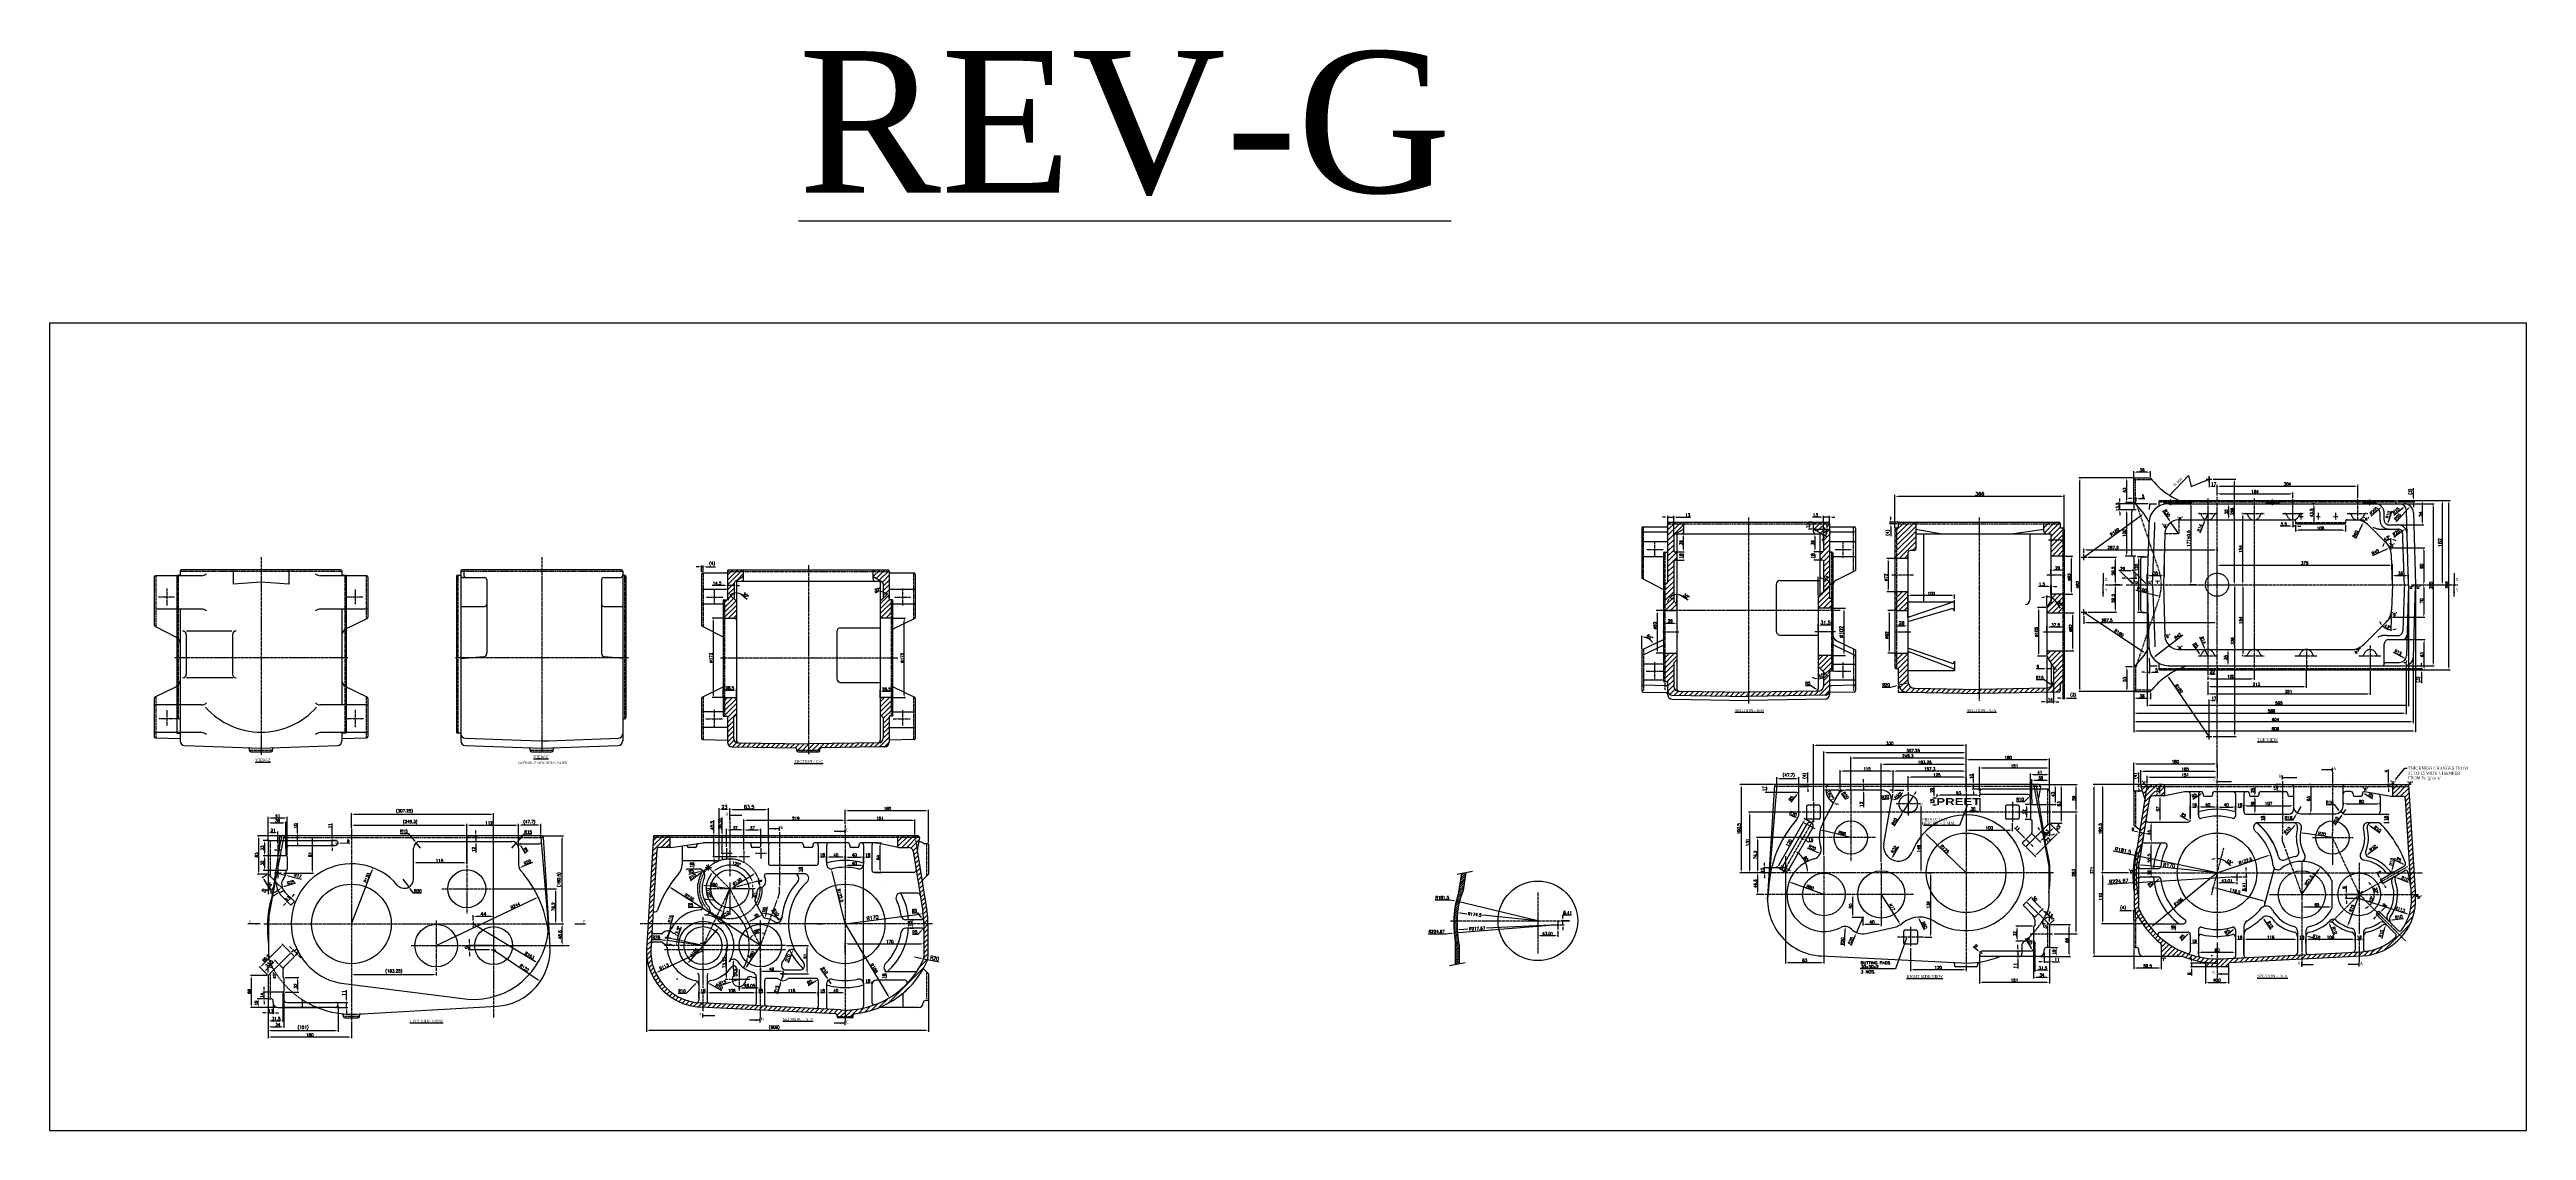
# Model space of a CAD drawing. Header units: millimetres. Extents: x -3508 to 12243, y -3609 to 4092.
# Drawn here: x -3508 to 1846, y -697 to 1638 of the extents above; entities that cross this region are included whole.
import ezdxf
from ezdxf.enums import TextEntityAlignment as Align

# ---------------------------------------------------------------- set-up
doc = ezdxf.new("R2010")
doc.units = ezdxf.units.MM
doc.header["$LTSCALE"] = 0.3
doc.header["$PDSIZE"] = -50
for name, pattern in [('CENTER2', [28.575, 19.05, -3.175, 3.175, -3.175]), ('HIDDEN', [9.525, 6.35, -3.175]), ('HIDDEN2', [4.7625, 3.175, -1.5875]), ('PHANTOM2', [31.75, 15.875, -3.175, 3.175, -3.175, 3.175, -3.175])]:
    doc.linetypes.add(name, pattern=pattern)
doc.layers.add('AM_5', color=3, linetype='Continuous', lineweight=25)
doc.layers.add('AM_8', color=1, linetype='Continuous', lineweight=25)
for name, color, linetype in [('center', 1, 'CENTER2'), ('CHAIN ...', 8, 'PHANTOM2'), ('h', 4, 'HIDDEN'), ('hatch', 6, 'Continuous'), ('hidden', 4, 'HIDDEN2'), ('ht', 6, 'Continuous')]:
    doc.layers.add(name, color=color, linetype=linetype)
doc.styles.add('ARIAL-BLACK', font='')
doc.styles.add('ROMANTIC', font='romantic.ttf')
doc.styles.add('rs', font='romans.shx')
doc.styles.get("Standard").update_dxf_attribs({"font": 'romans.shx', "width": 1.2})
doc.styles.get('ARIAL-BLACK').set_extended_font_data('Arial Black')
doc.dimstyles.new('AM_ISO$7', dxfattribs={"dimtxt": 3.5, "dimasz": 3.5, "dimexe": 1, "dimexo": 1, "dimgap": 1.5, "dimtad": 1, "dimdsep": 46, "dimtxsty": 'Standard', "dimcen": 0, "dimclrd": 256, "dimclre": 256, "dimclrt": 2, "dimadec": 0, "dimazin": 2, "dimtp": 0.1, "dimtm": 0.1, "dimtfac": 0.71, "dimtdec": 3, "dimtmove": 0, "dimatfit": 3, "dimfxl": 0, "dimlwd": -1, "dimlwe": -1, "dimarcsym": 0})
doc.dimstyles.new('ISO-25', dxfattribs={"dimscale": 2.5, "dimtxt": 2.5, "dimasz": 2.5, "dimexe": 0.7, "dimexo": 0.625, "dimtad": 1, "dimdec": 3, "dimlfac": -1, "dimzin": 9, "dimdsep": 46, "dimtxsty": 'Standard', "dimcen": 2.5, "dimclrd": 1, "dimclre": 1, "dimclrt": 7, "dimazin": 0, "dimtfac": 0.65, "dimtdec": 3, "dimtmove": 0, "dimatfit": 3, "dimfxl": 0, "dimtolj": 1, "dimarcsym": 0})
doc.dimstyles.new('sarab', dxfattribs={"dimscale": 3, "dimtxt": 2.5, "dimasz": 2.3, "dimexe": 1, "dimexo": 1, "dimtad": 1, "dimdec": 3, "dimdsep": 46, "dimtxsty": 'rs', "dimcen": 0, "dimclrd": 1, "dimclre": 1, "dimclrt": 7, "dimadec": 3, "dimazin": 2, "dimtfac": 1, "dimtdec": 3, "dimtmove": 0, "dimatfit": 3, "dimfxl": 0, "dimarcsym": 0})
doc.dimstyles.new('sarab$0', dxfattribs={"dimscale": 3, "dimtxt": 2.5, "dimasz": 2.3, "dimexe": 1, "dimexo": 1, "dimtad": 1, "dimdec": 3, "dimdsep": 46, "dimtxsty": 'rs', "dimcen": 0, "dimclrd": 1, "dimclre": 1, "dimclrt": 7, "dimadec": 3, "dimazin": 2, "dimtfac": 1, "dimtdec": 3, "dimtmove": 0, "dimatfit": 3, "dimfxl": 0, "dimarcsym": 0})
doc.dimstyles.new('sarab$3', dxfattribs={"dimscale": 3, "dimtxt": 2.5, "dimasz": 2.3, "dimexe": 1, "dimexo": 1, "dimtad": 1, "dimdec": 3, "dimdsep": 46, "dimtxsty": 'rs', "dimcen": 0, "dimclrd": 1, "dimclre": 1, "dimclrt": 7, "dimadec": 3, "dimazin": 2, "dimtfac": 1, "dimtdec": 3, "dimtmove": 0, "dimatfit": 3, "dimfxl": 0, "dimarcsym": 0})
doc.dimstyles.new('sarab$4', dxfattribs={"dimscale": 3, "dimtxt": 2.5, "dimasz": 2.3, "dimexe": 1, "dimexo": 1, "dimtad": 1, "dimdec": 3, "dimdsep": 46, "dimtxsty": 'rs', "dimcen": 0, "dimclrd": 1, "dimclre": 1, "dimclrt": 7, "dimadec": 3, "dimazin": 2, "dimtfac": 1, "dimtdec": 3, "dimtmove": 0, "dimatfit": 2, "dimfxl": 0, "dimarcsym": 0})
pattern_1 = [(45, (-6131.779, -43.694), (-5.61266, 5.61266), [])]
pattern_2 = [(45, (-6131.779, -43.694), (-5.303301, 5.303301), [])]

# ---------------------------------------------------------------- blocks, each defined once
blk = doc.blocks.new('*D1314')
at = {"color": 1, "lineweight": -2, "transparency": 16777216}
for p, q in [((777.9, -256), (742.3, -256)), ((744.8, -282.3), (744.8, -261.8)), ((777.9, -288), (742.3, -288))]:
    blk.add_line(p, q, dxfattribs=at)
at = {"color": 1, "transparency": 16777216}
for points in [[(743.9, -261.8), (745.8, -261.8), (744.8, -256)], [(743.9, -282.3), (745.8, -282.3), (744.8, -288)]]:
    blk.add_solid(points, dxfattribs=at)
at = {"layer": 'Defpoints', "color": 0, "transparency": 16777216}
for p in [(744.8, -256), (780.4, -256), (780.4, -288)]:
    blk.add_point(p, dxfattribs=at)
at = {"color": 7, "transparency": 16777216, "insert": (740.2, -272), "char_height": 6.25, "attachment_point": 5, "rotation": 90, "style": 'rs'}
blk.add_mtext('32', dxfattribs=at)
blk = doc.blocks.new('*D1493')
at = {"color": 1, "lineweight": -2, "transparency": 16777216}
for p, q in [((1167.2, -176.6), (1169, -169.8)), ((1275.5, -200.9), (1173.9, -173.7)), ((1279.9, -206.8), (1281.7, -200))]:
    blk.add_line(p, q, dxfattribs=at)
at = {"color": 1, "transparency": 16777216}
for points in [[(1174.2, -172.7), (1173.7, -174.6), (1168.4, -172.2)], [(1275.7, -200), (1275.2, -201.8), (1281, -202.4)]]:
    blk.add_solid(points, dxfattribs=at)
at = {"layer": 'Defpoints', "color": 0, "transparency": 16777216}
for p in [(1166.5, -179), (1168.4, -172.2), (1279.2, -209.2)]:
    blk.add_point(p, dxfattribs=at)
at = {"color": 7, "transparency": 16777216, "insert": (1215.7, -180), "char_height": 6.25, "attachment_point": 5, "rotation": 345, "style": 'rs'}
blk.add_mtext('116.5', dxfattribs=at)
blk = doc.blocks.new('*D1494')
at = {"color": 1, "lineweight": -2, "transparency": 16777216}
blk.add_line((1195.1, -116), (1206.9, -124.8), dxfattribs=at)
for start, end in [(100.7822, 111.5644), (75, 90), (53.3387, 75), (53.4356, 64.2178)]:
    blk.add_arc((1176.8, -140.5), 30.6, start, end, dxfattribs=at)
at = {"color": 1, "transparency": 16777216}
for points in [[(1171, -109.5), (1171.2, -111.4), (1176.8, -109.9)], [(1189.8, -113.9), (1190.5, -112.1), (1184.8, -111)]]:
    blk.add_solid(points, dxfattribs=at)
at = {"layer": 'Defpoints', "color": 0, "transparency": 16777216}
for p in [(1176.8, 70), (1191.2, -87.1), (1176.8, -110), (1179.5, -110), (1163.9, -188.9)]:
    blk.add_point(p, dxfattribs=at)
at = {"color": 7, "transparency": 16777216, "insert": (1203.8, -116.6), "char_height": 6.25, "attachment_point": 5, "rotation": 323.3387, "style": 'rs'}
blk.add_mtext('15°', dxfattribs=at)
blk = doc.blocks.new('*D1226')
at = {"color": 1, "lineweight": -2, "transparency": 16777216}
for p, q in [((996.8, -304.5), (996.8, -348.6)), ((1056.3, -319.5), (1056.3, -348.6)), ((1002.6, -346.1), (1050.6, -346.1))]:
    blk.add_line(p, q, dxfattribs=at)
at = {"color": 1, "transparency": 16777216}
for points in [[(1002.6, -345.2), (1002.6, -347.1), (996.8, -346.1)], [(1050.6, -345.2), (1050.6, -347.1), (1056.3, -346.1)]]:
    blk.add_solid(points, dxfattribs=at)
at = {"layer": 'Defpoints', "color": 0, "transparency": 16777216}
for p in [(996.8, -302), (1056.3, -317), (1056.3, -346.1)]:
    blk.add_point(p, dxfattribs=at)
at = {"color": 7, "transparency": 16777216, "insert": (1026.6, -341.5), "char_height": 6.25, "attachment_point": 5, "style": 'rs'}
blk.add_mtext('59.5', dxfattribs=at)
blk = doc.blocks.new('*D1486')
at = {"color": 1, "lineweight": -2, "transparency": 16777216}
for start, end in [(40.0793, 50.1586), (0, 30), (339.8414, 349.9207)]:
    blk.add_arc((1484.1, -187.3), 32.7, start, end, dxfattribs=at)
at = {"color": 1, "transparency": 16777216}
for points in [[(1509.9, -165.6), (1508.3, -166.7), (1512.4, -170.9)], [(1515.4, -192.9), (1517.3, -193.1), (1516.8, -187.3)]]:
    blk.add_solid(points, dxfattribs=at)
at = {"layer": 'Defpoints', "color": 0, "transparency": 16777216}
for p in [(1589.2, -126.6), (1290.3, -187.3), (1484.1, -187.3), (1514.8, -176.1), (1612.2, -187.3)]:
    blk.add_point(p, dxfattribs=at)
at = {"color": 7, "transparency": 16777216, "insert": (1520.5, -178.6), "char_height": 6.25, "attachment_point": 5, "rotation": 283.4033, "style": 'rs'}
blk.add_mtext('30°', dxfattribs=at)
blk = doc.blocks.new('*D1487')
at = {"color": 1, "lineweight": -2, "transparency": 16777216}
blk.add_line((1519.3, -187.3), (1519.4, -187.3), dxfattribs=at)
for start, end in [(294.8648, 304.9324), (315, 0), (10.0676, 20.1352)]:
    blk.add_arc((1484.1, -187.3), 32.8, start, end, dxfattribs=at)
at = {"color": 1, "transparency": 16777216}
for points in [[(1502.2, -213.4), (1503.5, -214.9), (1507.3, -210.4)], [(1517.3, -181.5), (1515.4, -181.6), (1516.9, -187.3)]]:
    blk.add_solid(points, dxfattribs=at)
at = {"layer": 'Defpoints', "color": 0, "transparency": 16777216}
for p in [(1290.3, -187.3), (1484.1, -187.3), (1515.7, -195.7), (1516.8, -187.3), (1584.1, -287.2)]:
    blk.add_point(p, dxfattribs=at)
at = {"color": 7, "transparency": 16777216, "insert": (1510, -198), "char_height": 6.25, "attachment_point": 5, "rotation": 67.4946, "style": 'rs'}
blk.add_mtext('45°', dxfattribs=at)
blk = doc.blocks.new('*D1227')
at = {"color": 1, "lineweight": -2, "transparency": 16777216}
for p, q in [((1533.2, -221.9), (1544.4, -210.8)), ((1518.7, -236.4), (1514.7, -240.5)), ((1521.6, -231.1), (1524.6, -234.1)), ((1522.8, -232.4), (1529.2, -226)), ((1527.9, -224.7), (1530.9, -227.8))]:
    blk.add_line(p, q, dxfattribs=at)
at = {"color": 1, "transparency": 16777216}
for points in [[(1518.1, -235.7), (1519.4, -237.1), (1522.8, -232.4)], [(1532.6, -221.2), (1533.9, -222.6), (1529.2, -226)]]:
    blk.add_solid(points, dxfattribs=at)
at = {"layer": 'Defpoints', "color": 0, "transparency": 16777216}
for p in [(1519.8, -229.3), (1522.8, -232.4), (1526.2, -223)]:
    blk.add_point(p, dxfattribs=at)
at = {"color": 7, "transparency": 16777216, "insert": (1538.6, -209.9), "char_height": 6.25, "attachment_point": 5, "rotation": 45, "style": 'rs'}
blk.add_mtext('9', dxfattribs=at)
blk = doc.blocks.new('*D1488')
at = {"color": 1, "lineweight": -2, "transparency": 16777216}
for p, q in [((1481.6, -187.3), (1453.8, -187.3)), ((1479.1, -196.3), (1453.8, -196.3)), ((1456.3, -181.5), (1456.3, -168.8)), ((1456.3, -196.3), (1456.3, -187.3)), ((1456.3, -202), (1456.3, -207.8))]:
    blk.add_line(p, q, dxfattribs=at)
at = {"color": 1, "transparency": 16777216}
for points in [[(1455.3, -181.5), (1457.3, -181.5), (1456.3, -187.3)], [(1455.3, -202), (1457.3, -202), (1456.3, -196.3)]]:
    blk.add_solid(points, dxfattribs=at)
at = {"layer": 'Defpoints', "color": 0, "transparency": 16777216}
for p in [(1456.3, -187.3), (1481.6, -196.3), (1484.1, -187.3)]:
    blk.add_point(p, dxfattribs=at)
at = {"color": 7, "transparency": 16777216, "insert": (1451.6, -172.3), "char_height": 6.25, "attachment_point": 5, "rotation": 90, "style": 'rs'}
blk.add_mtext('9', dxfattribs=at)
blk = doc.blocks.new('*D1228')
at = {"color": 1, "lineweight": -2, "transparency": 16777216}
for p, q in [((1475.1, -288.4), (1475.1, -282.1)), ((1480.8, -284.6), (1487.3, -284.6)), ((1493.1, -286.9), (1493.1, -282.1))]:
    blk.add_line(p, q, dxfattribs=at)
at = {"color": 1, "transparency": 16777216}
for points in [[(1480.8, -283.6), (1480.8, -285.5), (1475.1, -284.6)], [(1487.3, -283.6), (1487.3, -285.5), (1493.1, -284.6)]]:
    blk.add_solid(points, dxfattribs=at)
at = {"layer": 'Defpoints', "color": 0, "transparency": 16777216}
for p in [(1475.1, -290.9), (1493.1, -284.6), (1493.1, -289.4)]:
    blk.add_point(p, dxfattribs=at)
at = {"color": 7, "transparency": 16777216, "insert": (1484.1, -279.9), "char_height": 6.25, "attachment_point": 5, "style": 'rs'}
blk.add_mtext('18', dxfattribs=at)
blk = doc.blocks.new('*D1229')
at = {"color": 1, "lineweight": -2, "transparency": 16777216}
for p, q in [((1368.8, -292.8), (1368.8, -282.1)), ((1469.3, -284.6), (1374.6, -284.6))]:
    blk.add_line(p, q, dxfattribs=at)
at = {"color": 1, "transparency": 16777216}
for points in [[(1374.6, -283.6), (1374.6, -285.5), (1368.8, -284.6)], [(1469.3, -283.6), (1469.3, -285.5), (1475.1, -284.6)]]:
    blk.add_solid(points, dxfattribs=at)
at = {"layer": 'Defpoints', "color": 0, "transparency": 16777216}
for p in [(1368.8, -284.6), (1368.8, -295.3), (1475.1, -284.6)]:
    blk.add_point(p, dxfattribs=at)
at = {"color": 7, "transparency": 16777216, "insert": (1422, -279.9), "char_height": 6.25, "attachment_point": 5, "style": 'rs'}
blk.add_mtext('106', dxfattribs=at)
blk = doc.blocks.new('*D1230')
at = {"color": 1, "lineweight": -2, "transparency": 16777216}
blk.add_line((1363.1, -284.6), (1356.6, -284.6), dxfattribs=at)
at = {"color": 1, "transparency": 16777216}
for points in [[(1356.6, -283.6), (1356.6, -285.5), (1350.8, -284.6)], [(1363.1, -283.6), (1363.1, -285.5), (1368.8, -284.6)]]:
    blk.add_solid(points, dxfattribs=at)
at = {"layer": 'Defpoints', "color": 0, "transparency": 16777216}
for p in [(1350.8, -284.6), (1350.8, -284.6), (1368.8, -284.6)]:
    blk.add_point(p, dxfattribs=at)
at = {"color": 7, "transparency": 16777216, "insert": (1359.8, -279.9), "char_height": 6.25, "attachment_point": 5, "style": 'rs'}
blk.add_mtext('18', dxfattribs=at)
blk = doc.blocks.new('*D1489')
at = {"color": 1, "lineweight": -2, "transparency": 16777216}
for p, q in [((1234.8, -316.1), (1234.8, -282.1)), ((1345.1, -284.6), (1240.6, -284.6))]:
    blk.add_line(p, q, dxfattribs=at)
at = {"color": 1, "transparency": 16777216}
for points in [[(1240.6, -283.6), (1240.6, -285.5), (1234.8, -284.6)], [(1345.1, -283.6), (1345.1, -285.5), (1350.8, -284.6)]]:
    blk.add_solid(points, dxfattribs=at)
at = {"layer": 'Defpoints', "color": 0, "transparency": 16777216}
for p in [(1234.8, -284.6), (1234.8, -318.6), (1350.8, -284.6)]:
    blk.add_point(p, dxfattribs=at)
at = {"color": 7, "transparency": 16777216, "insert": (1292.8, -279.9), "char_height": 6.25, "attachment_point": 5, "style": 'rs'}
blk.add_mtext('116', dxfattribs=at)
blk = doc.blocks.new('*D1232')
at = {"color": 1, "lineweight": -2, "transparency": 16777216}
blk.add_line((1229.1, -284.6), (1222.6, -284.6), dxfattribs=at)
at = {"color": 1, "transparency": 16777216}
for points in [[(1222.6, -283.6), (1222.6, -285.5), (1216.8, -284.6)], [(1229.1, -283.6), (1229.1, -285.5), (1234.8, -284.6)]]:
    blk.add_solid(points, dxfattribs=at)
at = {"layer": 'Defpoints', "color": 0, "transparency": 16777216}
for p in [(1216.8, -284.6), (1216.8, -284.6), (1234.8, -284.6)]:
    blk.add_point(p, dxfattribs=at)
at = {"color": 7, "transparency": 16777216, "insert": (1225.8, -279.9), "char_height": 6.25, "attachment_point": 5, "style": 'rs'}
blk.add_mtext('18', dxfattribs=at)
blk = doc.blocks.new('*D1498')
at = {"color": 1, "lineweight": -2, "transparency": 16777216}
for p, q in [((1136.8, -315.6), (1136.8, -309.9)), ((1211.1, -312.4), (1142.6, -312.4))]:
    blk.add_line(p, q, dxfattribs=at)
at = {"color": 1, "transparency": 16777216}
for points in [[(1142.6, -311.5), (1142.6, -313.4), (1136.8, -312.4)], [(1211.1, -311.5), (1211.1, -313.4), (1216.8, -312.4)]]:
    blk.add_solid(points, dxfattribs=at)
at = {"layer": 'Defpoints', "color": 0, "transparency": 16777216}
for p in [(1136.8, -312.4), (1136.8, -318.1), (1216.8, -312.4)]:
    blk.add_point(p, dxfattribs=at)
at = {"color": 7, "transparency": 16777216, "insert": (1176.8, -307.7), "char_height": 6.25, "attachment_point": 5, "style": 'rs'}
blk.add_mtext('80', dxfattribs=at)
blk = doc.blocks.new('*D1233')
at = {"color": 1, "lineweight": -2, "transparency": 16777216}
for p, q in [((1118.8, -290.1), (1118.8, -295.3)), ((1131.1, -292.8), (1124.6, -292.8))]:
    blk.add_line(p, q, dxfattribs=at)
at = {"color": 1, "transparency": 16777216}
for points in [[(1124.6, -291.9), (1124.6, -293.8), (1118.8, -292.8)], [(1131.1, -291.9), (1131.1, -293.8), (1136.8, -292.8)]]:
    blk.add_solid(points, dxfattribs=at)
at = {"layer": 'Defpoints', "color": 0, "transparency": 16777216}
for p in [(1118.8, -287.6), (1118.8, -292.8), (1136.8, -292.8)]:
    blk.add_point(p, dxfattribs=at)
at = {"color": 7, "transparency": 16777216, "insert": (1127.8, -288.1), "char_height": 6.25, "attachment_point": 5, "style": 'rs'}
blk.add_mtext('18', dxfattribs=at)
blk = doc.blocks.new('*D1234')
at = {"color": 1, "lineweight": -2, "transparency": 16777216}
blk.add_line((1086.3, -256.3), (1086.3, -262.8), dxfattribs=at)
at = {"color": 1, "transparency": 16777216}
for points in [[(1085.4, -256.3), (1087.3, -256.3), (1086.3, -250.5)], [(1085.4, -262.8), (1087.3, -262.8), (1086.3, -268.5)]]:
    blk.add_solid(points, dxfattribs=at)
at = {"layer": 'Defpoints', "color": 0, "transparency": 16777216}
for p in [(1086.3, -250.5), (1086.3, -268.5), (1086.3, -268.5)]:
    blk.add_point(p, dxfattribs=at)
at = {"color": 7, "transparency": 16777216, "insert": (1081.6, -259.5), "char_height": 6.25, "attachment_point": 5, "rotation": 90, "style": 'rs'}
blk.add_mtext('18', dxfattribs=at)
blk = doc.blocks.new('*D1235')
at = {"color": 1, "lineweight": -2, "transparency": 16777216}
for p, q in [((959.6, -140.5), (927.3, -140.5)), ((929.8, -244.8), (929.8, -146.3)), ((1026.9, -250.5), (927.3, -250.5))]:
    blk.add_line(p, q, dxfattribs=at)
at = {"color": 1, "transparency": 16777216}
for points in [[(928.8, -146.3), (930.7, -146.3), (929.8, -140.5)], [(928.8, -244.8), (930.7, -244.8), (929.8, -250.5)]]:
    blk.add_solid(points, dxfattribs=at)
at = {"layer": 'Defpoints', "color": 0, "transparency": 16777216}
for p in [(929.8, -140.5), (962.1, -140.5), (1029.4, -250.5)]:
    blk.add_point(p, dxfattribs=at)
at = {"color": 7, "transparency": 16777216, "insert": (925.1, -192.3), "char_height": 6.25, "attachment_point": 5, "rotation": 90, "style": 'rs'}
blk.add_mtext('110', dxfattribs=at)
blk = doc.blocks.new('*D1499')
at = {"color": 1, "lineweight": -2, "transparency": 16777216}
for p, q in [((1037.1, -131.5), (1032.3, -131.5)), ((1037.1, -149.5), (1032.3, -149.5)), ((1034.8, -143.8), (1034.8, -137.3))]:
    blk.add_line(p, q, dxfattribs=at)
at = {"color": 1, "transparency": 16777216}
for points in [[(1033.8, -137.3), (1035.7, -137.3), (1034.8, -131.5)], [(1033.8, -143.8), (1035.7, -143.8), (1034.8, -149.5)]]:
    blk.add_solid(points, dxfattribs=at)
at = {"layer": 'Defpoints', "color": 0, "transparency": 16777216}
for p in [(1034.8, -131.5), (1039.6, -131.5), (1039.6, -149.5)]:
    blk.add_point(p, dxfattribs=at)
at = {"color": 7, "transparency": 16777216, "insert": (1030.1, -140.5), "char_height": 6.25, "attachment_point": 5, "rotation": 90, "style": 'rs'}
blk.add_mtext('18', dxfattribs=at)
blk = doc.blocks.new('*D1236')
at = {"color": 1, "lineweight": -2, "transparency": 16777216}
blk.add_line((1034.8, -125.8), (1034.8, -81.8), dxfattribs=at)
at = {"color": 1, "transparency": 16777216}
for points in [[(1033.8, -81.8), (1035.7, -81.8), (1034.8, -76)], [(1033.8, -125.8), (1035.7, -125.8), (1034.8, -131.5)]]:
    blk.add_solid(points, dxfattribs=at)
at = {"layer": 'Defpoints', "color": 0, "transparency": 16777216}
for p in [(1034.8, -76), (1034.8, -76), (1034.8, -131.5)]:
    blk.add_point(p, dxfattribs=at)
at = {"color": 7, "transparency": 16777216, "insert": (1030.1, -109.1), "char_height": 6.25, "attachment_point": 5, "rotation": 90, "style": 'rs'}
blk.add_mtext('55.5', dxfattribs=at)
blk = doc.blocks.new('*D1237')
at = {"color": 1, "lineweight": -2, "transparency": 16777216}
blk.add_line((1034.8, -70.3), (1034.8, -36.8), dxfattribs=at)
at = {"color": 1, "transparency": 16777216}
for points in [[(1033.8, -36.8), (1035.7, -36.8), (1034.8, -31)], [(1033.8, -70.3), (1035.7, -70.3), (1034.8, -76)]]:
    blk.add_solid(points, dxfattribs=at)
at = {"layer": 'Defpoints', "color": 0, "transparency": 16777216}
for p in [(1034.8, -31), (1034.8, -31), (1034.8, -76)]:
    blk.add_point(p, dxfattribs=at)
at = {"color": 7, "transparency": 16777216, "insert": (1030.1, -53.5), "char_height": 6.25, "attachment_point": 5, "rotation": 90, "style": 'rs'}
blk.add_mtext('45', dxfattribs=at)
blk = doc.blocks.new('*D1238')
at = {"color": 1, "lineweight": -2, "transparency": 16777216}
blk.add_line((1053.5, 20.2), (1053.5, -25.3), dxfattribs=at)
at = {"color": 1, "transparency": 16777216}
for points in [[(1052.5, 20.2), (1054.4, 20.2), (1053.5, 26)], [(1052.5, -25.3), (1054.4, -25.3), (1053.5, -31)]]:
    blk.add_solid(points, dxfattribs=at)
at = {"layer": 'Defpoints', "color": 0, "transparency": 16777216}
for p in [(1053.5, 26), (1053.5, -31), (1053.5, -31)]:
    blk.add_point(p, dxfattribs=at)
at = {"color": 7, "transparency": 16777216, "insert": (1048.8, -2.5), "char_height": 6.25, "attachment_point": 5, "rotation": 90, "style": 'rs'}
blk.add_mtext('57', dxfattribs=at)
blk = doc.blocks.new('*D1500')
at = {"color": 1, "lineweight": -2, "transparency": 16777216}
for p, q in [((1057.8, 50), (1051, 50)), ((1056.3, 26), (1051, 26)), ((1053.5, 31.7), (1053.5, 44.2))]:
    blk.add_line(p, q, dxfattribs=at)
at = {"color": 1, "transparency": 16777216}
for points in [[(1052.5, 44.2), (1054.4, 44.2), (1053.5, 50)], [(1052.5, 31.7), (1054.4, 31.7), (1053.5, 26)]]:
    blk.add_solid(points, dxfattribs=at)
at = {"layer": 'Defpoints', "color": 0, "transparency": 16777216}
for p in [(1053.5, 50), (1058.8, 26), (1060.3, 50)]:
    blk.add_point(p, dxfattribs=at)
at = {"color": 7, "transparency": 16777216, "insert": (1048.8, 38), "char_height": 6.25, "attachment_point": 5, "rotation": 90, "style": 'rs'}
blk.add_mtext('24', dxfattribs=at)
blk = doc.blocks.new('*D1501')
at = {"color": 1, "lineweight": -2, "transparency": 16777216}
for p, q in [((1007.7, 55.7), (1007.7, 76.5)), ((1019.3, 50), (1005.2, 50)), ((1009.3, 46), (1005.2, 46)), ((1007.7, 46), (1007.7, 50)), ((1007.7, 40.2), (1007.7, 34.5))]:
    blk.add_line(p, q, dxfattribs=at)
at = {"color": 1, "transparency": 16777216}
for points in [[(1006.7, 55.7), (1008.6, 55.7), (1007.7, 50)], [(1006.7, 40.2), (1008.6, 40.2), (1007.7, 46)]]:
    blk.add_solid(points, dxfattribs=at)
at = {"layer": 'Defpoints', "color": 0, "transparency": 16777216}
for p in [(1007.7, 46), (1011.8, 46), (1021.8, 50)]:
    blk.add_point(p, dxfattribs=at)
at = {"color": 7, "transparency": 16777216, "insert": (1001.3, 69), "char_height": 6.25, "attachment_point": 5, "rotation": 90, "style": 'rs'}
blk.add_mtext('(4)', dxfattribs=at)
blk = doc.blocks.new('*D1502')
at = {"color": 1, "lineweight": -2, "transparency": 16777216}
for p, q in [((1118.8, -21.5), (1118.8, 4.2)), ((1124.6, 1.7), (1131.1, 1.7)), ((1136.8, -15.4), (1136.8, 4.2))]:
    blk.add_line(p, q, dxfattribs=at)
at = {"color": 1, "transparency": 16777216}
for points in [[(1124.6, 2.7), (1124.6, 0.8), (1118.8, 1.7)], [(1131.1, 2.7), (1131.1, 0.8), (1136.8, 1.7)]]:
    blk.add_solid(points, dxfattribs=at)
at = {"layer": 'Defpoints', "color": 0, "transparency": 16777216}
for p in [(1136.8, 1.7), (1118.8, -24), (1136.8, -17.9)]:
    blk.add_point(p, dxfattribs=at)
at = {"color": 7, "transparency": 16777216, "insert": (1127.8, 6.4), "char_height": 6.25, "attachment_point": 5, "style": 'rs'}
blk.add_mtext('18', dxfattribs=at)
blk = doc.blocks.new('*D1509')
at = {"color": 1, "lineweight": -2, "transparency": 16777216}
for p, q in [((1216.8, -4.9), (1216.8, 4.2)), ((1222.6, 1.7), (1229.1, 1.7)), ((1234.8, -6.5), (1234.8, 4.2))]:
    blk.add_line(p, q, dxfattribs=at)
at = {"color": 1, "transparency": 16777216}
for points in [[(1222.6, 2.7), (1222.6, 0.8), (1216.8, 1.7)], [(1229.1, 2.7), (1229.1, 0.8), (1234.8, 1.7)]]:
    blk.add_solid(points, dxfattribs=at)
at = {"layer": 'Defpoints', "color": 0, "transparency": 16777216}
for p in [(1234.8, 1.7), (1216.8, -7.4), (1234.8, -9)]:
    blk.add_point(p, dxfattribs=at)
at = {"color": 7, "transparency": 16777216, "insert": (1225.8, 6.4), "char_height": 6.25, "attachment_point": 5, "style": 'rs'}
blk.add_mtext('18', dxfattribs=at)
blk = doc.blocks.new('*D1510')
at = {"color": 1, "lineweight": -2, "transparency": 16777216}
for p, q in [((1136.8, -6.5), (1136.8, 4.2)), ((1171.1, 1.7), (1142.6, 1.7)), ((1176.8, -0.5), (1176.8, 4.2))]:
    blk.add_line(p, q, dxfattribs=at)
at = {"color": 1, "transparency": 16777216}
for points in [[(1142.6, 2.7), (1142.6, 0.8), (1136.8, 1.7)], [(1171.1, 2.7), (1171.1, 0.8), (1176.8, 1.7)]]:
    blk.add_solid(points, dxfattribs=at)
at = {"layer": 'Defpoints', "color": 0, "transparency": 16777216}
for p in [(1136.8, 1.7), (1136.8, -9), (1176.8, -3)]:
    blk.add_point(p, dxfattribs=at)
at = {"color": 7, "transparency": 16777216, "insert": (1156.8, 6.4), "char_height": 6.25, "attachment_point": 5, "style": 'rs'}
blk.add_mtext('40', dxfattribs=at)
blk = doc.blocks.new('*D1511')
at = {"color": 1, "lineweight": -2, "transparency": 16777216}
for p, q in [((1176.8, -0.5), (1176.8, 4.2)), ((1182.6, 1.7), (1211.1, 1.7)), ((1216.8, -6.5), (1216.8, 4.2))]:
    blk.add_line(p, q, dxfattribs=at)
at = {"color": 1, "transparency": 16777216}
for points in [[(1182.6, 2.7), (1182.6, 0.8), (1176.8, 1.7)], [(1211.1, 2.7), (1211.1, 0.8), (1216.8, 1.7)]]:
    blk.add_solid(points, dxfattribs=at)
at = {"layer": 'Defpoints', "color": 0, "transparency": 16777216}
for p in [(1216.8, 1.7), (1176.8, -3), (1216.8, -9)]:
    blk.add_point(p, dxfattribs=at)
at = {"color": 7, "transparency": 16777216, "insert": (1196.8, 6.4), "char_height": 6.25, "attachment_point": 5, "style": 'rs'}
blk.add_mtext('40', dxfattribs=at)
blk = doc.blocks.new('*D1240')
at = {"color": 1, "lineweight": -2, "transparency": 16777216}
for p, q in [((1234.8, 4.2), (1234.8, 7)), ((1240.6, 4.5), (1336.1, 4.5))]:
    blk.add_line(p, q, dxfattribs=at)
at = {"color": 1, "transparency": 16777216}
for points in [[(1240.6, 5.4), (1240.6, 3.5), (1234.8, 4.5)], [(1336.1, 5.4), (1336.1, 3.5), (1341.8, 4.5)]]:
    blk.add_solid(points, dxfattribs=at)
at = {"layer": 'Defpoints', "color": 0, "transparency": 16777216}
for p in [(1234.8, 1.7), (1341.8, 4.5), (1341.8, 4.5)]:
    blk.add_point(p, dxfattribs=at)
at = {"color": 7, "transparency": 16777216, "insert": (1288.3, 9.2), "char_height": 6.25, "attachment_point": 5, "style": 'rs'}
blk.add_mtext('107', dxfattribs=at)
blk = doc.blocks.new('*D1512')
at = {"color": 1, "lineweight": -2, "transparency": 16777216}
for p, q in [((1251.3, 25), (1261.1, 25)), ((1258.6, 44.2), (1258.6, 30.7))]:
    blk.add_line(p, q, dxfattribs=at)
at = {"color": 1, "transparency": 16777216}
for points in [[(1257.6, 44.2), (1259.6, 44.2), (1258.6, 50)], [(1257.6, 30.7), (1259.6, 30.7), (1258.6, 25)]]:
    blk.add_solid(points, dxfattribs=at)
at = {"layer": 'Defpoints', "color": 0, "transparency": 16777216}
for p in [(1248.8, 25), (1258.6, 50), (1258.6, 25)]:
    blk.add_point(p, dxfattribs=at)
at = {"color": 7, "transparency": 16777216, "insert": (1253.9, 37.5), "char_height": 6.25, "attachment_point": 5, "rotation": 90, "style": 'rs'}
blk.add_mtext('25', dxfattribs=at)
blk = doc.blocks.new('*D1513')
at = {"color": 1, "lineweight": -2, "transparency": 16777216}
for p, q in [((1268, -32), (1282.6, -32)), ((1279.4, -14), (1277.6, -14)), ((1280.1, -26.3), (1280.1, -19.8))]:
    blk.add_line(p, q, dxfattribs=at)
at = {"color": 1, "transparency": 16777216}
for points in [[(1279.2, -19.8), (1281.1, -19.8), (1280.1, -14)], [(1279.2, -26.3), (1281.1, -26.3), (1280.1, -32)]]:
    blk.add_solid(points, dxfattribs=at)
at = {"layer": 'Defpoints', "color": 0, "transparency": 16777216}
for p in [(1265.5, -32), (1280.1, -14), (1281.9, -14)]:
    blk.add_point(p, dxfattribs=at)
at = {"color": 7, "transparency": 16777216, "insert": (1275.4, -23), "char_height": 6.25, "attachment_point": 5, "rotation": 90, "style": 'rs'}
blk.add_mtext('18', dxfattribs=at)
blk = doc.blocks.new('*D1241')
at = {"color": 1, "lineweight": -2, "transparency": 16777216}
for p, q in [((1379.6, 50), (1376.7, 50)), ((1379.2, 44.2), (1379.2, -7.3)), ((1378.7, -13), (1376.7, -13))]:
    blk.add_line(p, q, dxfattribs=at)
at = {"color": 1, "transparency": 16777216}
for points in [[(1378.3, 44.2), (1380.2, 44.2), (1379.2, 50)], [(1378.3, -7.3), (1380.2, -7.3), (1379.2, -13)]]:
    blk.add_solid(points, dxfattribs=at)
at = {"layer": 'Defpoints', "color": 0, "transparency": 16777216}
for p in [(1382.1, 50), (1379.2, -13), (1381.2, -13)]:
    blk.add_point(p, dxfattribs=at)
at = {"color": 7, "transparency": 16777216, "insert": (1374.5, 19.5), "char_height": 6.25, "attachment_point": 5, "rotation": 90, "style": 'rs'}
blk.add_mtext('63', dxfattribs=at)
blk = doc.blocks.new('*D1514')
at = {"color": 1, "lineweight": -2, "transparency": 16777216}
for p, q in [((1547.1, 55.7), (1547.1, 83)), ((1556.3, 50), (1544.6, 50)), ((1553.3, 46), (1544.6, 46)), ((1547.1, 46), (1547.1, 50)), ((1547.1, 40.2), (1547.1, 34.5))]:
    blk.add_line(p, q, dxfattribs=at)
at = {"color": 1, "transparency": 16777216}
for points in [[(1546.2, 55.7), (1548.1, 55.7), (1547.1, 50)], [(1546.2, 40.2), (1548.1, 40.2), (1547.1, 46)]]:
    blk.add_solid(points, dxfattribs=at)
at = {"layer": 'Defpoints', "color": 0, "transparency": 16777216}
for p in [(1547.1, 50), (1555.8, 46), (1558.8, 50)]:
    blk.add_point(p, dxfattribs=at)
at = {"color": 7, "transparency": 16777216, "insert": (1542.4, 79.2), "char_height": 6.25, "attachment_point": 5, "rotation": 90, "style": 'rs'}
blk.add_mtext('4', dxfattribs=at)
blk = doc.blocks.new('*D1242')
at = {"color": 1, "lineweight": -2, "transparency": 16777216}
for p, q in [((1025.8, 52.5), (1025.8, 69)), ((1031.6, 66.5), (1171.1, 66.5)), ((1176.8, 81.4), (1176.8, 64))]:
    blk.add_line(p, q, dxfattribs=at)
at = {"color": 1, "transparency": 16777216}
for points in [[(1031.6, 67.4), (1031.6, 65.5), (1025.8, 66.5)], [(1171.1, 67.4), (1171.1, 65.5), (1176.8, 66.5)]]:
    blk.add_solid(points, dxfattribs=at)
at = {"layer": 'Defpoints', "color": 0, "transparency": 16777216}
for p in [(1176.8, 83.9), (1176.8, 66.5), (1025.8, 50)]:
    blk.add_point(p, dxfattribs=at)
at = {"color": 7, "transparency": 16777216, "insert": (1107.9, 71.1), "char_height": 6.25, "attachment_point": 5, "style": 'rs'}
blk.add_mtext('151', dxfattribs=at)
blk = doc.blocks.new('*D1243')
at = {"color": 1, "lineweight": -2, "transparency": 16777216}
for p, q in [((996.8, 35.5), (996.8, 97.5)), ((1002.6, 95), (1171.1, 95)), ((1176.8, 86.4), (1176.8, 97.5))]:
    blk.add_line(p, q, dxfattribs=at)
at = {"color": 1, "transparency": 16777216}
for points in [[(1002.6, 96), (1002.6, 94), (996.8, 95)], [(1171.1, 96), (1171.1, 94), (1176.8, 95)]]:
    blk.add_solid(points, dxfattribs=at)
at = {"layer": 'Defpoints', "color": 0, "transparency": 16777216}
for p in [(1176.8, 95), (1176.8, 83.9), (996.8, 33)]:
    blk.add_point(p, dxfattribs=at)
at = {"color": 7, "transparency": 16777216, "insert": (1086.8, 99.7), "char_height": 6.25, "attachment_point": 5, "style": 'rs'}
blk.add_mtext('180', dxfattribs=at)
blk = doc.blocks.new('*D1490')
at = {"color": 1, "lineweight": -2, "transparency": 16777216}
for p, q in [((1449.3, 11.5), (1449.3, 6.4)), ((1455.1, 8.9), (1523.4, 8.9)), ((1529.1, 5.6), (1529.1, 11.4))]:
    blk.add_line(p, q, dxfattribs=at)
at = {"color": 1, "transparency": 16777216}
for points in [[(1455.1, 9.8), (1455.1, 7.9), (1449.3, 8.9)], [(1523.4, 9.8), (1523.4, 7.9), (1529.1, 8.9)]]:
    blk.add_solid(points, dxfattribs=at)
at = {"layer": 'Defpoints', "color": 0, "transparency": 16777216}
for p in [(1449.3, 14), (1529.1, 8.9), (1529.1, 3.1)]:
    blk.add_point(p, dxfattribs=at)
at = {"color": 7, "transparency": 16777216, "insert": (1489.2, 13.6), "char_height": 6.25, "attachment_point": 5, "style": 'rs'}
blk.add_mtext('80', dxfattribs=at)
blk = doc.blocks.new('*D1491')
at = {"color": 1, "lineweight": -2, "transparency": 16777216}
blk.add_line((1426.1, -64.5), (1362.6, -54.8), dxfattribs=at)
at = {"color": 1, "transparency": 16777216}
blk.add_solid([(1362.8, -53.9), (1362.5, -55.8), (1356.9, -54)], dxfattribs=at)
at = {"layer": 'Defpoints', "color": 0, "transparency": 16777216}
for p in [(1356.9, -54), (1426.1, -64.5)]:
    blk.add_point(p, dxfattribs=at)
at = {"color": 7, "transparency": 16777216, "insert": (1403.7, -56.4), "char_height": 6.25, "attachment_point": 5, "rotation": 351.3175, "style": 'rs'}
blk.add_mtext('R70', dxfattribs=at)
blk = doc.blocks.new('*D1492')
at = {"color": 1, "lineweight": -2, "transparency": 16777216}
blk.add_line((1484.1, -187.3), (1460, -252.2), dxfattribs=at)
at = {"color": 1, "transparency": 16777216}
blk.add_solid([(1459.1, -251.9), (1460.9, -252.5), (1458, -257.6)], dxfattribs=at)
at = {"layer": 'Defpoints', "color": 0, "transparency": 16777216}
for p in [(1484.1, -187.3), (1458, -257.6)]:
    blk.add_point(p, dxfattribs=at)
at = {"color": 7, "transparency": 16777216, "insert": (1467.9, -217.4), "char_height": 6.25, "attachment_point": 5, "rotation": 69.671, "style": 'rs'}
blk.add_mtext('R75', dxfattribs=at)
blk = doc.blocks.new('*D1495')
at = {"color": 1, "lineweight": -2, "transparency": 16777216}
blk.add_line((1176.8, -140.5), (1287.5, -103.3), dxfattribs=at)
at = {"color": 1, "transparency": 16777216}
blk.add_solid([(1287.2, -102.4), (1287.8, -104.2), (1292.9, -101.4)], dxfattribs=at)
at = {"layer": 'Defpoints', "color": 0, "transparency": 16777216}
for p in [(1292.9, -101.4), (1176.8, -140.5)]:
    blk.add_point(p, dxfattribs=at)
at = {"color": 7, "transparency": 16777216, "insert": (1238.1, -114.9), "char_height": 6.25, "attachment_point": 5, "rotation": 18.6092, "style": 'rs'}
blk.add_mtext('R122.5', dxfattribs=at)
blk = doc.blocks.new('*D1496')
at = {"color": 1, "lineweight": -2, "transparency": 16777216}
for p, q in [((1425.1, -189.8), (1425.1, -216.8)), ((1365.8, -214.3), (1419.3, -214.3))]:
    blk.add_line(p, q, dxfattribs=at)
at = {"color": 1, "transparency": 16777216}
for points in [[(1365.8, -213.3), (1365.8, -215.2), (1360.1, -214.3)], [(1419.3, -213.3), (1419.3, -215.2), (1425.1, -214.3)]]:
    blk.add_solid(points, dxfattribs=at)
at = {"layer": 'Defpoints', "color": 0, "transparency": 16777216}
for p in [(1425.1, -187.3), (1360.1, -214.3), (1425.1, -214.3)]:
    blk.add_point(p, dxfattribs=at)
at = {"color": 7, "transparency": 16777216, "insert": (1392.6, -209.6), "char_height": 6.25, "attachment_point": 5, "style": 'rs'}
blk.add_mtext('65', dxfattribs=at)
blk = doc.blocks.new('*D1497')
at = {"color": 1, "lineweight": -2, "transparency": 16777216}
for p, q in [((1526.6, -14), (1549.1, -14)), ((1537.1, -32), (1549.1, -32)), ((1546.6, -19.8), (1546.6, -26.3))]:
    blk.add_line(p, q, dxfattribs=at)
at = {"color": 1, "transparency": 16777216}
for points in [[(1545.6, -19.8), (1547.6, -19.8), (1546.6, -14)], [(1545.6, -26.3), (1547.6, -26.3), (1546.6, -32)]]:
    blk.add_solid(points, dxfattribs=at)
at = {"layer": 'Defpoints', "color": 0, "transparency": 16777216}
for p in [(1524.1, -14), (1534.6, -32), (1546.6, -32)]:
    blk.add_point(p, dxfattribs=at)
at = {"color": 7, "transparency": 16777216, "insert": (1541.9, -23), "char_height": 6.25, "attachment_point": 5, "rotation": 90, "style": 'rs'}
blk.add_mtext('18', dxfattribs=at)
blk = doc.blocks.new('*D1231')
at = {"color": 1, "lineweight": -2, "transparency": 16777216}
for p, q in [((1017.3, 50), (927, 50)), ((929.5, 44.2), (929.5, -134.8)), ((985.5, -140.5), (927, -140.5))]:
    blk.add_line(p, q, dxfattribs=at)
at = {"color": 1, "transparency": 16777216}
for points in [[(928.5, 44.2), (930.5, 44.2), (929.5, 50)], [(928.5, -134.8), (930.5, -134.8), (929.5, -140.5)]]:
    blk.add_solid(points, dxfattribs=at)
at = {"layer": 'Defpoints', "color": 0, "transparency": 16777216}
for p in [(1019.8, 50), (929.5, -140.5), (988, -140.5)]:
    blk.add_point(p, dxfattribs=at)
at = {"color": 7, "transparency": 16777216, "insert": (924.8, -45.3), "char_height": 6.25, "attachment_point": 5, "rotation": 90, "style": 'rs'}
blk.add_mtext('190.5', dxfattribs=at)
blk = doc.blocks.new('*D1503')
at = {"color": 1, "lineweight": -2, "transparency": 16777216}
for p, q in [((1585.8, 311.5), (1585.8, 202.2)), ((996.8, 248.5), (996.8, 202.2)), ((1002.6, 204.7), (1580.1, 204.7))]:
    blk.add_line(p, q, dxfattribs=at)
at = {"color": 1, "transparency": 16777216}
for points in [[(1002.6, 205.6), (1002.6, 203.7), (996.8, 204.7)], [(1580.1, 205.6), (1580.1, 203.7), (1585.8, 204.7)]]:
    blk.add_solid(points, dxfattribs=at)
at = {"layer": 'Defpoints', "color": 0, "transparency": 16777216}
for p in [(1585.8, 314), (996.8, 251), (1585.8, 204.7)]:
    blk.add_point(p, dxfattribs=at)
at = {"color": 7, "transparency": 16777216, "insert": (1294.6, 209.4), "char_height": 6.25, "attachment_point": 5, "style": 'rs'}
blk.add_mtext('589', dxfattribs=at)
blk = doc.blocks.new('*D1239')
at = {"color": 1, "lineweight": -2, "transparency": 16777216}
for p, q in [((1600.8, 304.5), (1600.8, 183.2)), ((996.8, 248.5), (996.8, 183.2)), ((1595.1, 185.7), (1002.6, 185.7))]:
    blk.add_line(p, q, dxfattribs=at)
at = {"color": 1, "transparency": 16777216}
for points in [[(1002.6, 186.7), (1002.6, 184.7), (996.8, 185.7)], [(1595.1, 186.7), (1595.1, 184.7), (1600.8, 185.7)]]:
    blk.add_solid(points, dxfattribs=at)
at = {"layer": 'Defpoints', "color": 0, "transparency": 16777216}
for p in [(1600.8, 307), (996.8, 251), (996.8, 185.7)]:
    blk.add_point(p, dxfattribs=at)
at = {"color": 7, "transparency": 16777216, "insert": (1303.2, 190.4), "char_height": 6.25, "attachment_point": 5, "style": 'rs'}
blk.add_mtext('604', dxfattribs=at)
blk = doc.blocks.new('*D1504')
at = {"color": 1, "lineweight": -2, "transparency": 16777216}
for p, q in [((1605.8, 479.5), (1605.8, 163.4)), ((996.8, 248.5), (996.8, 163.4)), ((1600.1, 165.9), (1002.6, 165.9))]:
    blk.add_line(p, q, dxfattribs=at)
at = {"color": 1, "transparency": 16777216}
for points in [[(1002.6, 166.9), (1002.6, 165), (996.8, 165.9)], [(1600.1, 166.9), (1600.1, 165), (1605.8, 165.9)]]:
    blk.add_solid(points, dxfattribs=at)
at = {"layer": 'Defpoints', "color": 0, "transparency": 16777216}
for p in [(1605.8, 482), (996.8, 251), (996.8, 165.9)]:
    blk.add_point(p, dxfattribs=at)
at = {"color": 7, "transparency": 16777216, "insert": (1302.8, 170.6), "char_height": 6.25, "attachment_point": 5, "style": 'rs'}
blk.add_mtext('609', dxfattribs=at)
blk = doc.blocks.new('*D1505')
at = {"color": 1, "lineweight": -2, "transparency": 16777216}
for p, q in [((1025.8, 479.5), (1025.8, 290.4)), ((1020.1, 292.9), (1014.3, 292.9)), ((1025.8, 292.9), (1030.8, 292.9)), ((1030.8, 304.5), (1030.8, 290.4)), ((1036.6, 292.9), (1049.6, 292.9))]:
    blk.add_line(p, q, dxfattribs=at)
at = {"color": 1, "transparency": 16777216}
for points in [[(1020.1, 293.9), (1020.1, 292), (1025.8, 292.9)], [(1036.6, 293.9), (1036.6, 292), (1030.8, 292.9)]]:
    blk.add_solid(points, dxfattribs=at)
at = {"layer": 'Defpoints', "color": 0, "transparency": 16777216}
for p in [(1025.8, 482), (1030.8, 307), (1030.8, 292.9)]:
    blk.add_point(p, dxfattribs=at)
at = {"color": 7, "transparency": 16777216, "insert": (1046, 297.6), "char_height": 6.25, "attachment_point": 5, "style": 'rs'}
blk.add_mtext('5', dxfattribs=at)
blk = doc.blocks.new('*D1506')
at = {"color": 1, "lineweight": -2, "transparency": 16777216}
for p, q in [((1062.5, 538.7), (1062.5, 499.6)), ((1025.8, 484.5), (1025.8, 504.6)), ((1031.6, 502.1), (1056.8, 502.1))]:
    blk.add_line(p, q, dxfattribs=at)
at = {"color": 1, "transparency": 16777216}
for points in [[(1031.6, 503.1), (1031.6, 501.1), (1025.8, 502.1)], [(1056.8, 503.1), (1056.8, 501.1), (1062.5, 502.1)]]:
    blk.add_solid(points, dxfattribs=at)
at = {"layer": 'Defpoints', "color": 0, "transparency": 16777216}
for p in [(1062.5, 541.2), (1025.8, 482), (1062.5, 502.1)]:
    blk.add_point(p, dxfattribs=at)
at = {"color": 7, "transparency": 16777216, "insert": (1044.2, 506.8), "char_height": 6.25, "attachment_point": 5, "style": 'rs'}
blk.add_mtext('35', dxfattribs=at)
blk = doc.blocks.new('*D1507')
at = {"color": 1, "lineweight": -2, "transparency": 16777216}
for p, q in [((1179.3, 342), (1202.9, 342)), ((1200.4, 336.3), (1200.4, 312.8)), ((1179.3, 307), (1202.9, 307))]:
    blk.add_line(p, q, dxfattribs=at)
at = {"color": 1, "transparency": 16777216}
for points in [[(1199.4, 336.3), (1201.4, 336.3), (1200.4, 342)], [(1199.4, 312.8), (1201.4, 312.8), (1200.4, 307)]]:
    blk.add_solid(points, dxfattribs=at)
at = {"layer": 'Defpoints', "color": 0, "transparency": 16777216}
for p in [(1176.8, 342), (1176.8, 307), (1200.4, 307)]:
    blk.add_point(p, dxfattribs=at)
at = {"color": 7, "transparency": 16777216, "insert": (1195.7, 324.5), "char_height": 6.25, "attachment_point": 5, "rotation": 90, "style": 'rs'}
blk.add_mtext('35', dxfattribs=at)
blk = doc.blocks.new('*D1508')
at = {"color": 1, "lineweight": -2, "transparency": 16777216}
for p, q in [((1179.3, 657), (1203.9, 657)), ((1201.4, 651.3), (1201.4, 627.8)), ((1179.3, 622), (1203.9, 622))]:
    blk.add_line(p, q, dxfattribs=at)
at = {"color": 1, "transparency": 16777216}
for points in [[(1200.5, 651.3), (1202.4, 651.3), (1201.4, 657)], [(1200.5, 627.8), (1202.4, 627.8), (1201.4, 622)]]:
    blk.add_solid(points, dxfattribs=at)
at = {"layer": 'Defpoints', "color": 0, "transparency": 16777216}
for p in [(1176.8, 657), (1176.8, 622), (1201.4, 622)]:
    blk.add_point(p, dxfattribs=at)
at = {"color": 7, "transparency": 16777216, "insert": (1196.7, 639.5), "char_height": 6.25, "attachment_point": 5, "rotation": 90, "style": 'rs'}
blk.add_mtext('35', dxfattribs=at)
blk = doc.blocks.new('*D1257')
at = {"color": 1, "lineweight": -2, "transparency": 16777216}
for p, q in [((1555.8, 484.5), (1555.8, 504.4)), ((1561.6, 501.9), (1585.1, 501.9)), ((1590.8, 484.5), (1590.8, 504.4))]:
    blk.add_line(p, q, dxfattribs=at)
at = {"color": 1, "transparency": 16777216}
for points in [[(1561.6, 502.9), (1561.6, 500.9), (1555.8, 501.9)], [(1585.1, 502.9), (1585.1, 500.9), (1590.8, 501.9)]]:
    blk.add_solid(points, dxfattribs=at)
at = {"layer": 'Defpoints', "color": 0, "transparency": 16777216}
for p in [(1555.8, 482), (1590.8, 501.9), (1590.8, 482)]:
    blk.add_point(p, dxfattribs=at)
at = {"color": 7, "transparency": 16777216, "insert": (1573.3, 506.6), "char_height": 6.25, "attachment_point": 5, "style": 'rs'}
blk.add_mtext('35', dxfattribs=at)
blk = doc.blocks.new('*D1258')
at = {"color": 1, "lineweight": -2, "transparency": 16777216}
blk.add_line((889.2, 422.6), (1017.6, 337.2), dxfattribs=at)
at = {"color": 1, "transparency": 16777216}
blk.add_solid([(1018.1, 338), (1017.1, 336.4), (1022.4, 334)], dxfattribs=at)
at = {"layer": 'Defpoints', "color": 0, "transparency": 16777216}
for p in [(889.2, 422.6), (1022.4, 334)]:
    blk.add_point(p, dxfattribs=at)
at = {"color": 7, "transparency": 16777216, "insert": (965, 377.8), "char_height": 6.25, "attachment_point": 5, "rotation": 326.3862, "style": 'rs'}
blk.add_mtext('R160', dxfattribs=at)
blk = doc.blocks.new('*D1259')
at = {"color": 1, "lineweight": -2, "transparency": 16777216}
blk.add_line((889.2, 541.5), (1013.7, 632.4), dxfattribs=at)
at = {"color": 1, "transparency": 16777216}
blk.add_solid([(1013.2, 633.2), (1014.3, 631.6), (1018.4, 635.8)], dxfattribs=at)
at = {"layer": 'Defpoints', "color": 0, "transparency": 16777216}
for p in [(1018.4, 635.8), (889.2, 541.5)]:
    blk.add_point(p, dxfattribs=at)
at = {"color": 7, "transparency": 16777216, "insert": (955.8, 595.9), "char_height": 6.25, "attachment_point": 5, "rotation": 36.1226, "style": 'rs'}
blk.add_mtext('R160', dxfattribs=at)
blk = doc.blocks.new('*D1260')
at = {"color": 1, "lineweight": -2, "transparency": 16777216}
for p, q in [((966.4, 482), (954.7, 482)), ((957.2, 428.3), (957.2, 476.3)), ((897.9, 422.6), (959.7, 422.6))]:
    blk.add_line(p, q, dxfattribs=at)
at = {"color": 1, "transparency": 16777216}
for points in [[(956.2, 476.3), (958.1, 476.3), (957.2, 482)], [(956.2, 428.3), (958.1, 428.3), (957.2, 422.6)]]:
    blk.add_solid(points, dxfattribs=at)
at = {"layer": 'Defpoints', "color": 0, "transparency": 16777216}
for p in [(957.2, 482), (968.9, 482), (895.4, 422.6)]:
    blk.add_point(p, dxfattribs=at)
at = {"color": 7, "transparency": 16777216, "insert": (952.5, 452.3), "char_height": 6.25, "attachment_point": 5, "rotation": 90, "style": 'rs'}
blk.add_mtext('59.5', dxfattribs=at)
blk = doc.blocks.new('*D1261')
at = {"color": 1, "lineweight": -2, "transparency": 16777216}
for p, q in [((897.9, 541.5), (959.7, 541.5)), ((957.2, 487.8), (957.2, 535.7)), ((957.2, 482), (954.7, 482))]:
    blk.add_line(p, q, dxfattribs=at)
at = {"color": 1, "transparency": 16777216}
for points in [[(956.2, 535.7), (958.1, 535.7), (957.2, 541.5)], [(956.2, 487.8), (958.1, 487.8), (957.2, 482)]]:
    blk.add_solid(points, dxfattribs=at)
at = {"layer": 'Defpoints', "color": 0, "transparency": 16777216}
for p in [(895.4, 541.5), (957.2, 541.5), (959.7, 482)]:
    blk.add_point(p, dxfattribs=at)
at = {"color": 7, "transparency": 16777216, "insert": (952.5, 511.7), "char_height": 6.25, "attachment_point": 5, "rotation": 90, "style": 'rs'}
blk.add_mtext('59.5', dxfattribs=at)
blk = doc.blocks.new('*D1262')
at = {"color": 1, "lineweight": -2, "transparency": 16777216}
for p, q in [((889.2, 550.2), (889.2, 559.9)), ((894.9, 557.4), (1171.1, 557.4)), ((1176.8, 559.9), (1176.8, 554.9))]:
    blk.add_line(p, q, dxfattribs=at)
at = {"color": 1, "transparency": 16777216}
for points in [[(894.9, 558.3), (894.9, 556.4), (889.2, 557.4)], [(1171.1, 558.3), (1171.1, 556.4), (1176.8, 557.4)]]:
    blk.add_solid(points, dxfattribs=at)
at = {"layer": 'Defpoints', "color": 0, "transparency": 16777216}
for p in [(889.2, 547.7), (1176.8, 562.4), (1176.8, 557.4)]:
    blk.add_point(p, dxfattribs=at)
at = {"color": 7, "transparency": 16777216, "insert": (952.2, 562.1), "char_height": 6.25, "attachment_point": 5, "style": 'rs'}
blk.add_mtext('287.5', dxfattribs=at)
blk = doc.blocks.new('*D1263')
at = {"color": 1, "lineweight": -2, "transparency": 16777216}
for p, q in [((889.2, 413.8), (889.2, 397.8)), ((894.9, 400.3), (1171.1, 400.3))]:
    blk.add_line(p, q, dxfattribs=at)
at = {"color": 1, "transparency": 16777216}
for points in [[(894.9, 401.3), (894.9, 399.4), (889.2, 400.3)], [(1171.1, 401.3), (1171.1, 399.4), (1176.8, 400.3)]]:
    blk.add_solid(points, dxfattribs=at)
at = {"layer": 'Defpoints', "color": 0, "transparency": 16777216}
for p in [(889.2, 416.3), (1176.8, 400.3), (1176.8, 400.3)]:
    blk.add_point(p, dxfattribs=at)
at = {"color": 7, "transparency": 16777216, "insert": (938.9, 405), "char_height": 6.25, "attachment_point": 5, "style": 'rs'}
blk.add_mtext('287.5', dxfattribs=at)
blk = doc.blocks.new('*D1264')
at = {"color": 1, "lineweight": -2, "transparency": 16777216}
for p, q in [((1025.8, 479.5), (1025.8, 219.3)), ((1590.8, 479.5), (1590.8, 219.3)), ((1031.6, 221.8), (1585.1, 221.8))]:
    blk.add_line(p, q, dxfattribs=at)
at = {"color": 1, "transparency": 16777216}
for points in [[(1031.6, 222.8), (1031.6, 220.9), (1025.8, 221.8)], [(1585.1, 222.8), (1585.1, 220.9), (1590.8, 221.8)]]:
    blk.add_solid(points, dxfattribs=at)
at = {"layer": 'Defpoints', "color": 0, "transparency": 16777216}
for p in [(1025.8, 482), (1590.8, 482), (1590.8, 221.8)]:
    blk.add_point(p, dxfattribs=at)
at = {"color": 7, "transparency": 16777216, "insert": (1310.4, 226.5), "char_height": 6.25, "attachment_point": 5, "style": 'rs'}
blk.add_mtext('565', dxfattribs=at)
blk = doc.blocks.new('*D1265')
at = {"color": 1, "lineweight": -2, "transparency": 16777216}
for p, q in [((1335.1, 608.7), (1313.1, 608.7)), ((1340.8, 619.5), (1340.8, 606.2)), ((1346.3, 608.7), (1340.8, 608.7)), ((1346.3, 609.9), (1346.3, 606.2)), ((1352.1, 608.7), (1357.8, 608.7))]:
    blk.add_line(p, q, dxfattribs=at)
at = {"color": 1, "transparency": 16777216}
for points in [[(1335.1, 609.7), (1335.1, 607.8), (1340.8, 608.7)], [(1352.1, 609.7), (1352.1, 607.8), (1346.3, 608.7)]]:
    blk.add_solid(points, dxfattribs=at)
at = {"layer": 'Defpoints', "color": 0, "transparency": 16777216}
for p in [(1340.8, 622), (1346.3, 612.4), (1346.3, 608.7)]:
    blk.add_point(p, dxfattribs=at)
at = {"color": 7, "transparency": 16777216, "insert": (1321.2, 613.4), "char_height": 6.25, "attachment_point": 5, "style": 'rs'}
blk.add_mtext('5.5', dxfattribs=at)
blk = doc.blocks.new('*D1178')
at = {"color": 1, "lineweight": -2, "transparency": 16777216}
for p, q in [((1346.3, 611), (1346.3, 597.1)), ((1448.6, 599.6), (1352.1, 599.6)), ((1454.3, 611), (1454.3, 597.1))]:
    blk.add_line(p, q, dxfattribs=at)
at = {"color": 1, "transparency": 16777216}
for points in [[(1352.1, 600.6), (1352.1, 598.7), (1346.3, 599.6)], [(1448.6, 600.6), (1448.6, 598.7), (1454.3, 599.6)]]:
    blk.add_solid(points, dxfattribs=at)
at = {"layer": 'Defpoints', "color": 0, "transparency": 16777216}
for p in [(1346.3, 613.5), (1346.3, 599.6), (1454.3, 613.5)]:
    blk.add_point(p, dxfattribs=at)
at = {"color": 7, "transparency": 16777216, "insert": (1400.3, 604.3), "char_height": 6.25, "attachment_point": 5, "style": 'rs'}
blk.add_mtext('108', dxfattribs=at)
blk = doc.blocks.new('*D1284')
at = {"color": 1, "lineweight": -2, "transparency": 16777216}
for p, q in [((1555.6, 562), (1626, 562)), ((1623.5, 556.3), (1623.5, 487.8)), ((1608.3, 482), (1626, 482))]:
    blk.add_line(p, q, dxfattribs=at)
at = {"color": 1, "transparency": 16777216}
for points in [[(1622.5, 556.3), (1624.4, 556.3), (1623.5, 562)], [(1622.5, 487.8), (1624.4, 487.8), (1623.5, 482)]]:
    blk.add_solid(points, dxfattribs=at)
at = {"layer": 'Defpoints', "color": 0, "transparency": 16777216}
for p in [(1553.1, 562), (1605.8, 482), (1623.5, 482)]:
    blk.add_point(p, dxfattribs=at)
at = {"color": 7, "transparency": 16777216, "insert": (1618.8, 522), "char_height": 6.25, "attachment_point": 5, "rotation": 90, "style": 'rs'}
blk.add_mtext('80', dxfattribs=at)
blk = doc.blocks.new('*D1285')
at = {"color": 1, "lineweight": -2, "transparency": 16777216}
for p, q in [((1623.5, 476.3), (1623.5, 417.8)), ((1555.9, 412), (1626, 412))]:
    blk.add_line(p, q, dxfattribs=at)
at = {"color": 1, "transparency": 16777216}
for points in [[(1622.5, 476.3), (1624.4, 476.3), (1623.5, 482)], [(1622.5, 417.8), (1624.4, 417.8), (1623.5, 412)]]:
    blk.add_solid(points, dxfattribs=at)
at = {"layer": 'Defpoints', "color": 0, "transparency": 16777216}
for p in [(1623.5, 482), (1553.4, 412), (1623.5, 412)]:
    blk.add_point(p, dxfattribs=at)
at = {"color": 7, "transparency": 16777216, "insert": (1618.8, 447), "char_height": 6.25, "attachment_point": 5, "rotation": 90, "style": 'rs'}
blk.add_mtext('70', dxfattribs=at)
blk = doc.blocks.new('*D1286')
at = {"color": 1, "lineweight": -2, "transparency": 16777216}
for p, q in [((1548, 567.1), (1538.6, 576.5)), ((1553, 564.5), (1552.4, 582.5))]:
    blk.add_line(p, q, dxfattribs=at)
for start, end in [(153.4294, 171.8588), (91.9637, 135), (55.1048, 73.5342)]:
    blk.add_arc((1553.1, 562), 18, start, end, dxfattribs=at)
at = {"color": 1, "transparency": 16777216}
for points in [[(1536.2, 570.6), (1537.8, 569.5), (1540.4, 574.7)], [(1558, 578.3), (1558.3, 580.2), (1552.5, 580)]]:
    blk.add_solid(points, dxfattribs=at)
at = {"layer": 'Defpoints', "color": 0, "transparency": 16777216}
for p in [(1548, 579.3), (1549.8, 565.3), (1553.1, 562), (1553.1, 562), (1553.2, 557.1)]:
    blk.add_point(p, dxfattribs=at)
at = {"color": 7, "transparency": 16777216, "insert": (1544, 582.8), "char_height": 6.25, "attachment_point": 5, "rotation": 23.6936, "style": 'rs'}
blk.add_mtext('43%%D', dxfattribs=at)
blk = doc.blocks.new('*D1287')
at = {"color": 1, "lineweight": -2, "transparency": 16777216}
for p, q in [((1547, 405.6), (1532.5, 391.1)), ((1553.3, 409.5), (1552.4, 382.5))]:
    blk.add_line(p, q, dxfattribs=at)
for start, end in [(200.6236, 212.8118), (225, 268.0363), (280.2246, 292.4128)]:
    blk.add_arc((1553.4, 412), 27.1, start, end, dxfattribs=at)
at = {"color": 1, "transparency": 16777216}
for points in [[(1531.4, 398), (1529.9, 396.8), (1534.3, 392.9)], [(1558.3, 384.4), (1558.2, 386.3), (1552.5, 385)]]:
    blk.add_solid(points, dxfattribs=at)
at = {"layer": 'Defpoints', "color": 0, "transparency": 16777216}
for p in [(1539.6, 388.7), (1548.8, 407.4), (1553.4, 412), (1553.4, 412), (1553.6, 417.8)]:
    blk.add_point(p, dxfattribs=at)
at = {"color": 7, "transparency": 16777216, "insert": (1544.9, 391.3), "char_height": 6.25, "attachment_point": 5, "rotation": 337.6342, "style": 'rs'}
blk.add_mtext('43%%D', dxfattribs=at)
blk = doc.blocks.new('*D1288')
at = {"color": 1, "lineweight": -2, "transparency": 16777216}
for p, q in [((1583.9, 657), (1646.1, 657)), ((1643.6, 651.3), (1643.6, 312.8)), ((1583.9, 307), (1646.1, 307))]:
    blk.add_line(p, q, dxfattribs=at)
at = {"color": 1, "transparency": 16777216}
for points in [[(1642.6, 651.3), (1644.5, 651.3), (1643.6, 657)], [(1642.6, 312.8), (1644.5, 312.8), (1643.6, 307)]]:
    blk.add_solid(points, dxfattribs=at)
at = {"layer": 'Defpoints', "color": 0, "transparency": 16777216}
for p in [(1581.4, 657), (1581.4, 307), (1643.6, 307)]:
    blk.add_point(p, dxfattribs=at)
at = {"color": 7, "transparency": 16777216, "insert": (1638.9, 480.3), "char_height": 6.25, "attachment_point": 5, "rotation": 90, "style": 'rs'}
blk.add_mtext('350', dxfattribs=at)
blk = doc.blocks.new('*D1289')
at = {"color": 1, "lineweight": -2, "transparency": 16777216}
for p, q in [((1566.6, 664), (1680.6, 664)), ((1678.1, 303.8), (1678.1, 658.3)), ((1603.1, 298), (1680.6, 298))]:
    blk.add_line(p, q, dxfattribs=at)
at = {"color": 1, "transparency": 16777216}
for points in [[(1677.2, 658.3), (1679.1, 658.3), (1678.1, 664)], [(1677.2, 303.8), (1679.1, 303.8), (1678.1, 298)]]:
    blk.add_solid(points, dxfattribs=at)
at = {"layer": 'Defpoints', "color": 0, "transparency": 16777216}
for p in [(1564.1, 664), (1678.1, 664), (1600.6, 298)]:
    blk.add_point(p, dxfattribs=at)
at = {"color": 7, "transparency": 16777216, "insert": (1673.5, 481), "char_height": 6.25, "attachment_point": 5, "rotation": 90, "style": 'rs'}
blk.add_mtext('366', dxfattribs=at)
blk = doc.blocks.new('*D1290')
at = {"color": 1, "lineweight": -2, "transparency": 16777216}
for p, q in [((1566.6, 664), (1604.2, 664)), ((1566.6, 661), (1604.2, 661)), ((1601.7, 669.8), (1601.7, 690.6)), ((1601.7, 661), (1601.7, 664)), ((1601.7, 655.3), (1601.7, 649.5))]:
    blk.add_line(p, q, dxfattribs=at)
at = {"color": 1, "transparency": 16777216}
for points in [[(1600.8, 669.8), (1602.7, 669.8), (1601.7, 664)], [(1600.8, 655.3), (1602.7, 655.3), (1601.7, 661)]]:
    blk.add_solid(points, dxfattribs=at)
at = {"layer": 'Defpoints', "color": 0, "transparency": 16777216}
for p in [(1564.1, 664), (1564.1, 661), (1601.7, 664)]:
    blk.add_point(p, dxfattribs=at)
at = {"color": 7, "transparency": 16777216, "insert": (1595.4, 683), "char_height": 6.25, "attachment_point": 5, "rotation": 90, "style": 'rs'}
blk.add_mtext('(3)', dxfattribs=at)
blk = doc.blocks.new('*D1291')
at = {"color": 1, "lineweight": -2, "transparency": 16777216}
for p, q in [((1603.1, 298), (1621.2, 298)), ((1603.2, 301), (1621.2, 301)), ((1618.7, 306.8), (1618.7, 312.5)), ((1618.7, 301), (1618.7, 298)), ((1618.7, 292.3), (1618.7, 269.5))]:
    blk.add_line(p, q, dxfattribs=at)
at = {"color": 1, "transparency": 16777216}
for points in [[(1617.8, 306.8), (1619.7, 306.8), (1618.7, 301)], [(1617.8, 292.3), (1619.7, 292.3), (1618.7, 298)]]:
    blk.add_solid(points, dxfattribs=at)
at = {"layer": 'Defpoints', "color": 0, "transparency": 16777216}
for p in [(1600.6, 298), (1600.7, 301), (1618.7, 298)]:
    blk.add_point(p, dxfattribs=at)
at = {"color": 7, "transparency": 16777216, "insert": (1612.4, 277), "char_height": 6.25, "attachment_point": 5, "rotation": 90, "style": 'rs'}
blk.add_mtext('(3)', dxfattribs=at)
blk = doc.blocks.new('*D1292')
at = {"color": 1, "lineweight": -2, "transparency": 16777216}
blk.add_line((1513.6, 544.9), (1544.4, 559.8), dxfattribs=at)
at = {"color": 1, "transparency": 16777216}
blk.add_solid([(1544, 560.7), (1544.9, 559), (1549.6, 562.4)], dxfattribs=at)
at = {"layer": 'Defpoints', "color": 0, "transparency": 16777216}
for p in [(1513.6, 544.9), (1549.6, 562.4)]:
    blk.add_point(p, dxfattribs=at)
at = {"color": 7, "transparency": 16777216, "insert": (1518.8, 552.6), "char_height": 6.25, "attachment_point": 5, "rotation": 25.8823, "style": 'rs'}
blk.add_mtext('R40', dxfattribs=at)
blk = doc.blocks.new('*D1293')
at = {"color": 1, "lineweight": -2, "transparency": 16777216}
blk.add_line((1476.5, 582), (1491.4, 612.9), dxfattribs=at)
at = {"color": 1, "transparency": 16777216}
blk.add_solid([(1490.6, 613.3), (1492.3, 612.4), (1493.9, 618)], dxfattribs=at)
at = {"layer": 'Defpoints', "color": 0, "transparency": 16777216}
for p in [(1493.9, 618), (1476.5, 582)]:
    blk.add_point(p, dxfattribs=at)
at = {"color": 7, "transparency": 16777216, "insert": (1475.8, 591.3), "char_height": 6.25, "attachment_point": 5, "rotation": 64.1616, "style": 'rs'}
blk.add_mtext('R40', dxfattribs=at)
blk = doc.blocks.new('*D1294')
at = {"color": 1, "lineweight": -2, "transparency": 16777216}
blk.add_line((1159.7, 153.7), (1072.8, 281.2), dxfattribs=at)
at = {"color": 1, "transparency": 16777216}
blk.add_solid([(1073.6, 281.8), (1072.1, 280.7), (1069.6, 286)], dxfattribs=at)
at = {"layer": 'Defpoints', "color": 0, "transparency": 16777216}
for p in [(1069.6, 286), (1159.7, 153.7)]:
    blk.add_point(p, dxfattribs=at)
at = {"color": 7, "transparency": 16777216, "insert": (1094.7, 257.5), "char_height": 6.25, "attachment_point": 5, "rotation": 304.2593, "style": 'rs'}
blk.add_mtext('R160', dxfattribs=at)
blk = doc.blocks.new('*D1295')
at = {"color": 1, "lineweight": -2, "transparency": 16777216}
for p, q in [((1159.7, 713.8), (1159.7, 692.5)), ((1176.8, 674.6), (1176.8, 697.5)), ((1165.4, 695), (1171.1, 695))]:
    blk.add_line(p, q, dxfattribs=at)
at = {"color": 1, "transparency": 16777216}
for points in [[(1165.4, 696), (1165.4, 694.1), (1159.7, 695)], [(1171.1, 696), (1171.1, 694.1), (1176.8, 695)]]:
    blk.add_solid(points, dxfattribs=at)
at = {"layer": 'Defpoints', "color": 0, "transparency": 16777216}
for p in [(1159.7, 716.3), (1176.8, 695), (1176.8, 672.1)]:
    blk.add_point(p, dxfattribs=at)
at = {"color": 7, "transparency": 16777216, "insert": (1169.6, 699.7), "char_height": 6.25, "attachment_point": 5, "style": 'rs'}
blk.add_mtext('17', dxfattribs=at)
blk = doc.blocks.new('*D1296')
at = {"color": 1, "lineweight": -2, "transparency": 16777216}
for p, q in [((1168.4, 710.1), (1217.3, 710.1)), ((1214.8, 487.8), (1214.8, 704.4)), ((1179.3, 482), (1217.3, 482))]:
    blk.add_line(p, q, dxfattribs=at)
at = {"color": 1, "transparency": 16777216}
for points in [[(1213.8, 704.4), (1215.7, 704.4), (1214.8, 710.1)], [(1213.8, 487.8), (1215.7, 487.8), (1214.8, 482)]]:
    blk.add_solid(points, dxfattribs=at)
at = {"layer": 'Defpoints', "color": 0, "transparency": 16777216}
for p in [(1165.9, 710.1), (1214.8, 710.1), (1176.8, 482)]:
    blk.add_point(p, dxfattribs=at)
at = {"color": 7, "transparency": 16777216, "insert": (1210.1, 639.9), "char_height": 6.25, "attachment_point": 5, "rotation": 90, "style": 'rs'}
blk.add_mtext('328', dxfattribs=at)
blk = doc.blocks.new('*D1297')
at = {"color": 1, "lineweight": -2, "transparency": 16777216}
for p, q in [((1176.8, 304.5), (1176.8, 229.3)), ((1159.7, 156.2), (1159.7, 234.3)), ((1165.4, 231.8), (1171.1, 231.8))]:
    blk.add_line(p, q, dxfattribs=at)
at = {"color": 1, "transparency": 16777216}
for points in [[(1165.4, 232.7), (1165.4, 230.8), (1159.7, 231.8)], [(1171.1, 232.7), (1171.1, 230.8), (1176.8, 231.8)]]:
    blk.add_solid(points, dxfattribs=at)
at = {"layer": 'Defpoints', "color": 0, "transparency": 16777216}
for p in [(1176.8, 307), (1176.8, 231.8), (1159.7, 153.7)]:
    blk.add_point(p, dxfattribs=at)
at = {"color": 7, "transparency": 16777216, "insert": (1169.9, 236.5), "char_height": 6.25, "attachment_point": 5, "style": 'rs'}
blk.add_mtext('17', dxfattribs=at)
blk = doc.blocks.new('*D1298')
at = {"color": 1, "lineweight": -2, "transparency": 16777216}
for p, q in [((1217.4, 482), (1217.9, 482)), ((1215.4, 159.5), (1215.4, 476.3)), ((1168.4, 153.7), (1217.9, 153.7))]:
    blk.add_line(p, q, dxfattribs=at)
at = {"color": 1, "transparency": 16777216}
for points in [[(1214.5, 476.3), (1216.4, 476.3), (1215.4, 482)], [(1214.5, 159.5), (1216.4, 159.5), (1215.4, 153.7)]]:
    blk.add_solid(points, dxfattribs=at)
at = {"layer": 'Defpoints', "color": 0, "transparency": 16777216}
for p in [(1214.9, 482), (1215.4, 482), (1165.9, 153.7)]:
    blk.add_point(p, dxfattribs=at)
at = {"color": 7, "transparency": 16777216, "insert": (1210.7, 360.1), "char_height": 6.25, "attachment_point": 5, "rotation": 90, "style": 'rs'}
blk.add_mtext('328', dxfattribs=at)
blk = doc.blocks.new('*D1179')
at = {"color": 1, "lineweight": -2, "transparency": 16777216}
for p, q in [((1388.1, 657), (1383.2, 657)), ((1385.7, 651.3), (1385.7, 619.3)), ((1384.1, 613.5), (1383.2, 613.5))]:
    blk.add_line(p, q, dxfattribs=at)
at = {"color": 1, "transparency": 16777216}
for points in [[(1384.8, 651.3), (1386.7, 651.3), (1385.7, 657)], [(1384.8, 619.3), (1386.7, 619.3), (1385.7, 613.5)]]:
    blk.add_solid(points, dxfattribs=at)
at = {"layer": 'Defpoints', "color": 0, "transparency": 16777216}
for p in [(1390.6, 657), (1385.7, 613.5), (1386.6, 613.5)]:
    blk.add_point(p, dxfattribs=at)
at = {"color": 7, "transparency": 16777216, "insert": (1381.1, 637.4), "char_height": 6.25, "attachment_point": 5, "rotation": 90, "style": 'rs'}
blk.add_mtext('43.5', dxfattribs=at)
blk = doc.blocks.new('*D1299')
at = {"color": 1, "lineweight": -2, "transparency": 16777216}
blk.add_line((385.1, -64.5), (324.8, -49.3), dxfattribs=at)
at = {"color": 1, "transparency": 16777216}
blk.add_solid([(325, -48.4), (324.5, -50.3), (319.2, -47.9)], dxfattribs=at)
at = {"layer": 'Defpoints', "color": 0, "transparency": 16777216}
for p in [(319.2, -47.9), (385.1, -64.5)]:
    blk.add_point(p, dxfattribs=at)
at = {"color": 7, "transparency": 16777216, "insert": (366.2, -54.9), "char_height": 6.25, "attachment_point": 5, "rotation": 345.8779, "style": 'rs'}
blk.add_mtext('R68', dxfattribs=at)
blk = doc.blocks.new('*D1300')
at = {"color": 1, "lineweight": -2, "transparency": 16777216}
blk.add_line((327.2, -187.3), (257.2, -162.5), dxfattribs=at)
at = {"color": 1, "transparency": 16777216}
blk.add_solid([(257.5, -161.6), (256.9, -163.4), (251.8, -160.6)], dxfattribs=at)
at = {"layer": 'Defpoints', "color": 0, "transparency": 16777216}
for p in [(251.8, -160.6), (327.2, -187.3)]:
    blk.add_point(p, dxfattribs=at)
at = {"color": 7, "transparency": 16777216, "insert": (297.4, -171.8), "char_height": 6.25, "attachment_point": 5, "rotation": 340.5107, "style": 'rs'}
blk.add_mtext('R80', dxfattribs=at)
blk = doc.blocks.new('*D1301')
at = {"color": 1, "lineweight": -2, "transparency": 16777216}
blk.add_line((371.6, -298), (373.1, -262.2), dxfattribs=at)
at = {"color": 1, "transparency": 16777216}
blk.add_solid([(372.1, -262.1), (374.1, -262.2), (373.3, -256.4)], dxfattribs=at)
at = {"layer": 'Defpoints', "color": 0, "transparency": 16777216}
for p in [(373.3, -256.4), (372.5, -276.4)]:
    blk.add_point(p, dxfattribs=at)
at = {"color": 7, "transparency": 16777216, "insert": (367.3, -288.2), "char_height": 6.25, "attachment_point": 5, "rotation": 87.6388, "style": 'rs'}
blk.add_mtext('R20', dxfattribs=at)
blk = doc.blocks.new('*D1302')
at = {"color": 1, "lineweight": -2, "transparency": 16777216}
for p, q in [((411.2, -237.3), (397.8, -269.6)), ((386, -297.9), (395.6, -274.9))]:
    blk.add_line(p, q, dxfattribs=at)
at = {"color": 1, "transparency": 16777216}
blk.add_solid([(394.7, -274.5), (396.4, -275.3), (397.8, -269.6)], dxfattribs=at)
at = {"layer": 'Defpoints', "color": 0, "transparency": 16777216}
for p in [(411.2, -237.3), (397.8, -269.6)]:
    blk.add_point(p, dxfattribs=at)
at = {"color": 7, "transparency": 16777216, "insert": (385.3, -287.3), "char_height": 6.25, "attachment_point": 5, "rotation": 67.466, "style": 'rs'}
blk.add_mtext('R35', dxfattribs=at)
blk = doc.blocks.new('*D1303')
at = {"color": 1, "lineweight": -2, "transparency": 16777216}
blk.add_line((451.2, -187.3), (489.2, -247.5), dxfattribs=at)
at = {"color": 1, "transparency": 16777216}
blk.add_solid([(490, -247), (488.4, -248), (492.3, -252.4)], dxfattribs=at)
at = {"layer": 'Defpoints', "color": 0, "transparency": 16777216}
for p in [(451.2, -187.3), (492.3, -252.4)]:
    blk.add_point(p, dxfattribs=at)
at = {"color": 7, "transparency": 16777216, "insert": (474.1, -214.9), "char_height": 6.25, "attachment_point": 5, "rotation": 302.2476, "style": 'rs'}
blk.add_mtext('R77', dxfattribs=at)
blk = doc.blocks.new('*D1304')
at = {"color": 1, "lineweight": -2, "transparency": 16777216}
for p, q in [((212, -140.5), (181.2, -140.5)), ((183.7, -146.3), (183.7, -181.5)), ((197.3, -187.3), (181.2, -187.3))]:
    blk.add_line(p, q, dxfattribs=at)
at = {"color": 1, "transparency": 16777216}
for points in [[(182.7, -146.3), (184.7, -146.3), (183.7, -140.5)], [(182.7, -181.5), (184.7, -181.5), (183.7, -187.3)]]:
    blk.add_solid(points, dxfattribs=at)
at = {"layer": 'Defpoints', "color": 0, "transparency": 16777216}
for p in [(214.5, -140.5), (183.7, -187.3), (199.8, -187.3)]:
    blk.add_point(p, dxfattribs=at)
at = {"color": 7, "transparency": 16777216, "insert": (179, -163.9), "char_height": 6.25, "attachment_point": 5, "rotation": 90, "style": 'rs'}
blk.add_mtext('46.6', dxfattribs=at)
blk = doc.blocks.new('*D1305')
at = {"color": 1, "lineweight": -2, "transparency": 16777216}
for p, q in [((477.1, 40.5), (477.1, 81.6)), ((628.7, 79.1), (482.9, 79.1)), ((634.4, 52.5), (634.4, 81.6))]:
    blk.add_line(p, q, dxfattribs=at)
at = {"color": 1, "transparency": 16777216}
for points in [[(482.9, 80), (482.9, 78.1), (477.1, 79.1)], [(628.7, 80), (628.7, 78.1), (634.4, 79.1)]]:
    blk.add_solid(points, dxfattribs=at)
at = {"layer": 'Defpoints', "color": 0, "transparency": 16777216}
for p in [(477.1, 79.1), (477.1, 38), (634.4, 50)]:
    blk.add_point(p, dxfattribs=at)
at = {"color": 7, "transparency": 16777216, "insert": (555.8, 83.8), "char_height": 6.25, "attachment_point": 5, "style": 'rs'}
blk.add_mtext('157.3', dxfattribs=at)
blk = doc.blocks.new('*D1306')
at = {"color": 1, "lineweight": -2, "transparency": 16777216}
for p, q in [((362.1, 40.5), (362.1, 81.6)), ((471.4, 79.1), (367.9, 79.1)), ((477.1, 40.5), (477.1, 81.6))]:
    blk.add_line(p, q, dxfattribs=at)
at = {"color": 1, "transparency": 16777216}
for points in [[(367.9, 80), (367.9, 78.1), (362.1, 79.1)], [(471.4, 80), (471.4, 78.1), (477.1, 79.1)]]:
    blk.add_solid(points, dxfattribs=at)
at = {"layer": 'Defpoints', "color": 0, "transparency": 16777216}
for p in [(362.1, 79.1), (362.1, 38), (477.1, 38)]:
    blk.add_point(p, dxfattribs=at)
at = {"color": 7, "transparency": 16777216, "insert": (420.4, 83.8), "char_height": 6.25, "attachment_point": 5, "style": 'rs'}
blk.add_mtext('115', dxfattribs=at)
blk = doc.blocks.new('*D1307')
at = {"color": 1, "lineweight": -2, "transparency": 16777216}
for p, q in [((475.7, 29.7), (473.2, 15.5)), ((479.6, 38), (499.9, 38))]:
    blk.add_line(p, q, dxfattribs=at)
blk.add_arc((477.1, 38), 20.3, 276.2777, 343.7223, dxfattribs=at)
at = {"color": 1, "transparency": 16777216}
for points in [[(479.3, 16.8), (479.4, 18.8), (473.6, 18)], [(495.7, 32.4), (497.6, 32.2), (497.4, 38)]]:
    blk.add_solid(points, dxfattribs=at)
at = {"layer": 'Defpoints', "color": 0, "transparency": 16777216}
for p in [(469.7, 38), (476.1, 32.2), (477.1, 38), (477.1, 38), (494.1, 26.8)]:
    blk.add_point(p, dxfattribs=at)
at = {"color": 7, "transparency": 16777216, "insert": (487.1, 26), "char_height": 6.25, "attachment_point": 5, "rotation": 39.9049, "style": 'rs'}
blk.add_mtext('100°', dxfattribs=at)
blk = doc.blocks.new('*D1308')
at = {"color": 1, "lineweight": -2, "transparency": 16777216}
for p, q in [((359.6, 38), (329.2, 38)), ((359.1, 32.3), (346.8, 8.8))]:
    blk.add_line(p, q, dxfattribs=at)
for start, end in [(180, 242.3104), (158.3065, 169.1532), (253.1571, 264.0039)]:
    blk.add_arc((362.1, 38), 30.4, start, end, dxfattribs=at)
at = {"color": 1, "transparency": 16777216}
for points in [[(333.2, 43.6), (331.3, 43.8), (331.7, 38)], [(352.9, 8), (353.7, 9.8), (348, 11)]]:
    blk.add_solid(points, dxfattribs=at)
at = {"layer": 'Defpoints', "color": 0, "transparency": 16777216}
for p in [(339.4, 17.8), (360.3, 34.5), (362.1, 38), (362.1, 38), (366.4, 38)]:
    blk.add_point(p, dxfattribs=at)
at = {"color": 7, "transparency": 16777216, "insert": (341.1, 26.1), "char_height": 6.25, "attachment_point": 5, "rotation": 299.4335, "style": 'rs'}
blk.add_mtext('(62%%D)', dxfattribs=at)
blk = doc.blocks.new('*D1309')
at = {"color": 1, "lineweight": -2, "transparency": 16777216}
for p, q in [((451.2, -117.4), (451.2, 96)), ((628.7, 93.5), (456.9, 93.5)), ((634.4, 52.5), (634.4, 96))]:
    blk.add_line(p, q, dxfattribs=at)
at = {"color": 1, "transparency": 16777216}
for points in [[(456.9, 94.4), (456.9, 92.5), (451.2, 93.5)], [(628.7, 94.4), (628.7, 92.5), (634.4, 93.5)]]:
    blk.add_solid(points, dxfattribs=at)
at = {"layer": 'Defpoints', "color": 0, "transparency": 16777216}
for p in [(451.2, 93.5), (634.4, 50), (451.2, -119.9)]:
    blk.add_point(p, dxfattribs=at)
at = {"color": 7, "transparency": 16777216, "insert": (545.1, 98.2), "char_height": 6.25, "attachment_point": 5, "style": 'rs'}
blk.add_mtext('183.25', dxfattribs=at)
blk = doc.blocks.new('*D1310')
at = {"color": 1, "lineweight": -2, "transparency": 16777216}
for p, q in [((385.1, 40.5), (385.1, 109.9)), ((628.7, 107.4), (390.9, 107.4)), ((634.4, 52.5), (634.4, 109.9))]:
    blk.add_line(p, q, dxfattribs=at)
at = {"color": 1, "transparency": 16777216}
for points in [[(390.9, 108.3), (390.9, 106.4), (385.1, 107.4)], [(628.7, 108.3), (628.7, 106.4), (634.4, 107.4)]]:
    blk.add_solid(points, dxfattribs=at)
at = {"layer": 'Defpoints', "color": 0, "transparency": 16777216}
for p in [(385.1, 107.4), (385.1, 38), (634.4, 50)]:
    blk.add_point(p, dxfattribs=at)
at = {"color": 7, "transparency": 16777216, "insert": (508.5, 112.1), "char_height": 6.25, "attachment_point": 5, "style": 'rs'}
blk.add_mtext('249.3', dxfattribs=at)
blk = doc.blocks.new('*D1180')
at = {"color": 1, "lineweight": -2, "transparency": 16777216}
for p, q in [((327.2, -102.2), (327.2, 121.3)), ((628.7, 118.8), (332.9, 118.8)), ((634.4, 108.8), (634.4, 121.3))]:
    blk.add_line(p, q, dxfattribs=at)
at = {"color": 1, "transparency": 16777216}
for points in [[(332.9, 119.8), (332.9, 117.8), (327.2, 118.8)], [(628.7, 119.8), (628.7, 117.8), (634.4, 118.8)]]:
    blk.add_solid(points, dxfattribs=at)
at = {"layer": 'Defpoints', "color": 0, "transparency": 16777216}
for p in [(327.2, 118.8), (634.4, 106.3), (327.2, -104.7)]:
    blk.add_point(p, dxfattribs=at)
at = {"color": 7, "transparency": 16777216, "insert": (520, 123.5), "char_height": 6.25, "attachment_point": 5, "style": 'rs'}
blk.add_mtext('307.25', dxfattribs=at)
blk = doc.blocks.new('*D1311')
at = {"color": 1, "lineweight": -2, "transparency": 16777216}
for p, q in [((330.8, -64.5), (181.2, -64.5)), ((183.7, -70.3), (183.7, -134.8)), ((210.5, -140.5), (181.2, -140.5))]:
    blk.add_line(p, q, dxfattribs=at)
at = {"color": 1, "transparency": 16777216}
for points in [[(182.7, -70.3), (184.7, -70.3), (183.7, -64.5)], [(182.7, -134.8), (184.7, -134.8), (183.7, -140.5)]]:
    blk.add_solid(points, dxfattribs=at)
at = {"layer": 'Defpoints', "color": 0, "transparency": 16777216}
for p in [(333.3, -64.5), (183.7, -140.5), (213, -140.5)]:
    blk.add_point(p, dxfattribs=at)
at = {"color": 7, "transparency": 16777216, "insert": (179, -102), "char_height": 6.25, "attachment_point": 5, "rotation": 90, "style": 'rs'}
blk.add_mtext('76.2', dxfattribs=at)
blk = doc.blocks.new('*D1181')
at = {"color": 1, "lineweight": -2, "transparency": 16777216}
for p, q in [((389.9, -231.5), (389.9, -193)), ((408.7, -237.3), (387.4, -237.3))]:
    blk.add_line(p, q, dxfattribs=at)
at = {"color": 1, "transparency": 16777216}
for points in [[(388.9, -193), (390.8, -193), (389.9, -187.3)], [(388.9, -231.5), (390.8, -231.5), (389.9, -237.3)]]:
    blk.add_solid(points, dxfattribs=at)
at = {"layer": 'Defpoints', "color": 0, "transparency": 16777216}
for p in [(389.9, -187.3), (389.9, -187.3), (411.2, -237.3)]:
    blk.add_point(p, dxfattribs=at)
at = {"color": 7, "transparency": 16777216, "insert": (385.2, -212.3), "char_height": 6.25, "attachment_point": 5, "rotation": 90, "style": 'rs'}
blk.add_mtext('50', dxfattribs=at)
blk = doc.blocks.new('*D1312')
at = {"color": 1, "lineweight": -2, "transparency": 16777216}
for p, q in [((411.2, -239.8), (411.2, -254.1)), ((416.9, -251.6), (445.4, -251.6)), ((451.2, -240.8), (451.2, -254.1))]:
    blk.add_line(p, q, dxfattribs=at)
at = {"color": 1, "transparency": 16777216}
for points in [[(416.9, -250.6), (416.9, -252.5), (411.2, -251.6)], [(445.4, -250.6), (445.4, -252.5), (451.2, -251.6)]]:
    blk.add_solid(points, dxfattribs=at)
at = {"layer": 'Defpoints', "color": 0, "transparency": 16777216}
for p in [(411.2, -237.3), (451.2, -238.3), (451.2, -251.6)]:
    blk.add_point(p, dxfattribs=at)
at = {"color": 7, "transparency": 16777216, "insert": (431.2, -246.9), "char_height": 6.25, "attachment_point": 5, "style": 'rs'}
blk.add_mtext('40', dxfattribs=at)
blk = doc.blocks.new('*D1313')
at = {"color": 1, "lineweight": -2, "transparency": 16777216}
for p, q in [((795.9, -321), (831.9, -321)), ((816.9, -302), (831.9, -302)), ((829.4, -315.3), (829.4, -307.8))]:
    blk.add_line(p, q, dxfattribs=at)
at = {"color": 1, "transparency": 16777216}
for points in [[(828.5, -307.8), (830.4, -307.8), (829.4, -302)], [(828.5, -315.3), (830.4, -315.3), (829.4, -321)]]:
    blk.add_solid(points, dxfattribs=at)
at = {"layer": 'Defpoints', "color": 0, "transparency": 16777216}
for p in [(793.4, -321), (814.4, -302), (829.4, -302)]:
    blk.add_point(p, dxfattribs=at)
at = {"color": 7, "transparency": 16777216, "insert": (824.7, -311.5), "char_height": 6.25, "attachment_point": 5, "rotation": 90, "style": 'rs'}
blk.add_mtext('19', dxfattribs=at)
blk = doc.blocks.new('*D1182')
at = {"color": 1, "lineweight": -2, "transparency": 16777216}
for p, q in [((776.4, 21.5), (776.4, 62.1)), ((782.2, 59.6), (808.7, 59.6)), ((814.4, 39.5), (814.4, 62.1))]:
    blk.add_line(p, q, dxfattribs=at)
at = {"color": 1, "transparency": 16777216}
for points in [[(782.2, 60.6), (782.2, 58.7), (776.4, 59.6)], [(808.7, 60.6), (808.7, 58.7), (814.4, 59.6)]]:
    blk.add_solid(points, dxfattribs=at)
at = {"layer": 'Defpoints', "color": 0, "transparency": 16777216}
for p in [(814.4, 59.6), (776.4, 19), (814.4, 37)]:
    blk.add_point(p, dxfattribs=at)
at = {"color": 7, "transparency": 16777216, "insert": (795.4, 64.3), "char_height": 6.25, "attachment_point": 5, "style": 'rs'}
blk.add_mtext('38', dxfattribs=at)
blk = doc.blocks.new('*D1183')
at = {"color": 1, "lineweight": -2, "transparency": 16777216}
for p, q in [((773.4, 6.9), (773.4, 74.4)), ((779.2, 71.9), (808.7, 71.9)), ((814.4, 51.5), (814.4, 74.4))]:
    blk.add_line(p, q, dxfattribs=at)
at = {"color": 1, "transparency": 16777216}
for points in [[(779.2, 72.9), (779.2, 70.9), (773.4, 71.9)], [(808.7, 72.9), (808.7, 70.9), (814.4, 71.9)]]:
    blk.add_solid(points, dxfattribs=at)
at = {"layer": 'Defpoints', "color": 0, "transparency": 16777216}
for p in [(814.4, 71.9), (773.4, 4.4), (814.4, 49)]:
    blk.add_point(p, dxfattribs=at)
at = {"color": 7, "transparency": 16777216, "insert": (793.9, 76.6), "char_height": 6.25, "attachment_point": 5, "style": 'rs'}
blk.add_mtext('41', dxfattribs=at)
blk = doc.blocks.new('*D1184')
at = {"color": 1, "lineweight": -2, "transparency": 16777216}
for p, q in [((776.9, 7), (829.3, 7)), ((796.4, 50), (829.3, 50)), ((826.8, 44.2), (826.8, 12.7))]:
    blk.add_line(p, q, dxfattribs=at)
at = {"color": 1, "transparency": 16777216}
for points in [[(825.9, 44.2), (827.8, 44.2), (826.8, 50)], [(825.9, 12.7), (827.8, 12.7), (826.8, 7)]]:
    blk.add_solid(points, dxfattribs=at)
at = {"layer": 'Defpoints', "color": 0, "transparency": 16777216}
for p in [(774.4, 7), (793.9, 50), (826.8, 7)]:
    blk.add_point(p, dxfattribs=at)
at = {"color": 7, "transparency": 16777216, "insert": (822.2, 29), "char_height": 6.25, "attachment_point": 5, "rotation": 90, "style": 'rs'}
blk.add_mtext('43', dxfattribs=at)
blk = doc.blocks.new('*D1185')
at = {"color": 1, "lineweight": -2, "transparency": 16777216}
for p, q in [((770.9, 7), (762.3, 7)), ((764.8, 1.2), (764.8, -19.3)), ((771.9, -25), (762.3, -25))]:
    blk.add_line(p, q, dxfattribs=at)
at = {"color": 1, "transparency": 16777216}
for points in [[(763.8, 1.2), (765.7, 1.2), (764.8, 7)], [(763.8, -19.3), (765.7, -19.3), (764.8, -25)]]:
    blk.add_solid(points, dxfattribs=at)
at = {"layer": 'Defpoints', "color": 0, "transparency": 16777216}
for p in [(773.4, 7), (764.8, -25), (774.4, -25)]:
    blk.add_point(p, dxfattribs=at)
at = {"color": 7, "transparency": 16777216, "insert": (760.1, -9), "char_height": 6.25, "attachment_point": 5, "rotation": 90, "style": 'rs'}
blk.add_mtext('32', dxfattribs=at)
blk = doc.blocks.new('*D1186')
at = {"color": 1, "lineweight": -2, "transparency": 16777216}
for p, q in [((744.1, -310), (749.6, -310)), ((744.1, -321), (749.6, -321)), ((746.6, -303.1), (746.6, -296.2)), ((746.6, -310), (746.6, -321)), ((746.6, -327.9), (746.6, -347.5))]:
    blk.add_line(p, q, dxfattribs=at)
at = {"color": 1, "transparency": 16777216}
for points in [[(745.4, -303.1), (747.7, -303.1), (746.6, -310)], [(745.4, -327.9), (747.7, -327.9), (746.6, -321)]]:
    blk.add_solid(points, dxfattribs=at)
at = {"layer": 'Defpoints', "color": 0, "transparency": 16777216}
for p in [(741.1, -310), (741.1, -321), (746.6, -321)]:
    blk.add_point(p, dxfattribs=at)
at = {"color": 7, "transparency": 16777216, "insert": (741, -341.2), "char_height": 7.5, "attachment_point": 5, "rotation": 90, "style": 'rs'}
blk.add_mtext('11', dxfattribs=at)
blk = doc.blocks.new('*D1187')
at = {"color": 1, "lineweight": -2, "transparency": 16777216}
for p, q in [((780.4, -289.2), (780.4, -368.6)), ((814.4, -304.5), (814.4, -368.6)), ((786.2, -366.1), (808.7, -366.1))]:
    blk.add_line(p, q, dxfattribs=at)
at = {"color": 1, "transparency": 16777216}
for points in [[(786.2, -365.2), (786.2, -367.1), (780.4, -366.1)], [(808.7, -365.2), (808.7, -367.1), (814.4, -366.1)]]:
    blk.add_solid(points, dxfattribs=at)
at = {"layer": 'Defpoints', "color": 0, "transparency": 16777216}
for p in [(780.4, -286.7), (814.4, -302), (814.4, -366.1)]:
    blk.add_point(p, dxfattribs=at)
at = {"color": 7, "transparency": 16777216, "insert": (798.2, -361.4), "char_height": 6.25, "attachment_point": 5, "style": 'rs'}
blk.add_mtext('34', dxfattribs=at)
blk = doc.blocks.new('*D1315')
at = {"color": 1, "lineweight": -2, "transparency": 16777216}
for p, q in [((782.9, -302.5), (782.9, -353.6)), ((814.4, -304.5), (814.4, -353.6)), ((808.7, -351.1), (788.7, -351.1))]:
    blk.add_line(p, q, dxfattribs=at)
at = {"color": 1, "transparency": 16777216}
for points in [[(788.7, -350.2), (788.7, -352.1), (782.9, -351.1)], [(808.7, -350.2), (808.7, -352.1), (814.4, -351.1)]]:
    blk.add_solid(points, dxfattribs=at)
at = {"layer": 'Defpoints', "color": 0, "transparency": 16777216}
for p in [(782.9, -300), (814.4, -302), (782.9, -351.1)]:
    blk.add_point(p, dxfattribs=at)
at = {"color": 7, "transparency": 16777216, "insert": (800.5, -346.4), "char_height": 6.25, "attachment_point": 5, "style": 'rs'}
blk.add_mtext('31.5', dxfattribs=at)
blk = doc.blocks.new('*D1188')
at = {"color": 1, "lineweight": -2, "transparency": 16777216}
for p, q in [((412.7, 55.7), (412.7, 61.5)), ((412.7, 50), (412.7, 38)), ((412.7, 32.2), (412.7, 1.5))]:
    blk.add_line(p, q, dxfattribs=at)
at = {"color": 1, "transparency": 16777216}
for points in [[(411.7, 55.7), (413.6, 55.7), (412.7, 50)], [(411.7, 32.2), (413.6, 32.2), (412.7, 38)]]:
    blk.add_solid(points, dxfattribs=at)
at = {"layer": 'Defpoints', "color": 0, "transparency": 16777216}
for p in [(412.7, 50), (412.7, 38), (412.7, 38)]:
    blk.add_point(p, dxfattribs=at)
at = {"color": 7, "transparency": 16777216, "insert": (408, 7.6), "char_height": 6.25, "attachment_point": 5, "rotation": 90, "style": 'rs'}
blk.add_mtext('12', dxfattribs=at)
blk = doc.blocks.new('*D1189')
at = {"color": 1, "lineweight": -2, "transparency": 16777216}
for p, q in [((650.4, 55.7), (650.4, 73.8)), ((660.9, 50), (647.9, 50)), ((666.4, 40), (647.9, 40)), ((650.4, 40), (650.4, 50)), ((650.4, 34.2), (650.4, 28.5))]:
    blk.add_line(p, q, dxfattribs=at)
at = {"color": 1, "transparency": 16777216}
for points in [[(649.5, 55.7), (651.4, 55.7), (650.4, 50)], [(649.5, 34.2), (651.4, 34.2), (650.4, 40)]]:
    blk.add_solid(points, dxfattribs=at)
at = {"layer": 'Defpoints', "color": 0, "transparency": 16777216}
for p in [(650.4, 40), (663.4, 50), (668.9, 40)]:
    blk.add_point(p, dxfattribs=at)
at = {"color": 7, "transparency": 16777216, "insert": (645.7, 67.7), "char_height": 6.25, "attachment_point": 5, "rotation": 90, "style": 'rs'}
blk.add_mtext('10', dxfattribs=at)
blk = doc.blocks.new('*D1316')
at = {"color": 1, "lineweight": -2, "transparency": 16777216}
for p, q in [((217.9, 50), (145.7, 50)), ((148.2, 44.2), (148.2, -134.8)), ((210.5, -140.5), (145.7, -140.5))]:
    blk.add_line(p, q, dxfattribs=at)
at = {"color": 1, "transparency": 16777216}
for points in [[(147.3, 44.2), (149.2, 44.2), (148.2, 50)], [(147.3, -134.8), (149.2, -134.8), (148.2, -140.5)]]:
    blk.add_solid(points, dxfattribs=at)
at = {"layer": 'Defpoints', "color": 0, "transparency": 16777216}
for p in [(220.4, 50), (148.2, -140.5), (213, -140.5)]:
    blk.add_point(p, dxfattribs=at)
at = {"color": 7, "transparency": 16777216, "insert": (143.6, -45.3), "char_height": 6.25, "attachment_point": 5, "rotation": 90, "style": 'rs'}
blk.add_mtext('190.5', dxfattribs=at)
blk = doc.blocks.new('*D1317')
at = {"color": 1, "lineweight": -2, "transparency": 16777216}
for p, q in [((634.4, 52.5), (634.4, 106.3)), ((808.7, 103.8), (640.2, 103.8)), ((814.4, 39.5), (814.4, 106.3))]:
    blk.add_line(p, q, dxfattribs=at)
at = {"color": 1, "transparency": 16777216}
for points in [[(640.2, 104.8), (640.2, 102.8), (634.4, 103.8)], [(808.7, 104.8), (808.7, 102.8), (814.4, 103.8)]]:
    blk.add_solid(points, dxfattribs=at)
at = {"layer": 'Defpoints', "color": 0, "transparency": 16777216}
for p in [(634.4, 103.8), (634.4, 50), (814.4, 37)]:
    blk.add_point(p, dxfattribs=at)
at = {"color": 7, "transparency": 16777216, "insert": (725.7, 108.5), "char_height": 6.25, "attachment_point": 5, "style": 'rs'}
blk.add_mtext('180', dxfattribs=at)
blk = doc.blocks.new('*D1318')
at = {"color": 1, "lineweight": -2, "transparency": 16777216}
for p, q in [((663.4, 37), (663.4, 88.4)), ((808.7, 85.9), (669.2, 85.9)), ((814.4, 52.5), (814.4, 88.4))]:
    blk.add_line(p, q, dxfattribs=at)
at = {"color": 1, "transparency": 16777216}
for points in [[(669.2, 86.9), (669.2, 84.9), (663.4, 85.9)], [(808.7, 86.9), (808.7, 84.9), (814.4, 85.9)]]:
    blk.add_solid(points, dxfattribs=at)
at = {"layer": 'Defpoints', "color": 0, "transparency": 16777216}
for p in [(663.4, 85.9), (663.4, 34.5), (814.4, 50)]:
    blk.add_point(p, dxfattribs=at)
at = {"color": 7, "transparency": 16777216, "insert": (738.9, 90.6), "char_height": 6.25, "attachment_point": 5, "style": 'rs'}
blk.add_mtext('151', dxfattribs=at)
blk = doc.blocks.new('*D1319')
at = {"color": 1, "lineweight": -2, "transparency": 16777216}
for p, q in [((481.3, 538.8), (463.4, 538.8)), ((465.9, 533), (465.9, 472.5)), ((481.8, 466.8), (463.4, 466.8))]:
    blk.add_line(p, q, dxfattribs=at)
at = {"color": 1, "transparency": 16777216}
for points in [[(464.9, 533), (466.8, 533), (465.9, 538.8)], [(464.9, 472.5), (466.8, 472.5), (465.9, 466.8)]]:
    blk.add_solid(points, dxfattribs=at)
at = {"layer": 'Defpoints', "color": 0, "transparency": 16777216}
for p in [(483.8, 538.8), (465.9, 466.8), (484.3, 466.8)]:
    blk.add_point(p, dxfattribs=at)
at = {"color": 7, "transparency": 16777216, "insert": (461.2, 497.9), "char_height": 6.25, "attachment_point": 5, "rotation": 90, "style": 'rs'}
blk.add_mtext('%%C72', dxfattribs=at)
blk = doc.blocks.new('*D1327')
at = {"color": 1, "lineweight": -2, "transparency": 16777216}
for p, q in [((481.3, 426), (465.4, 426)), ((467.9, 420.3), (467.9, 339.8)), ((481.8, 334), (465.4, 334))]:
    blk.add_line(p, q, dxfattribs=at)
at = {"color": 1, "transparency": 16777216}
for points in [[(466.9, 420.3), (468.8, 420.3), (467.9, 426)], [(466.9, 339.8), (468.8, 339.8), (467.9, 334)]]:
    blk.add_solid(points, dxfattribs=at)
at = {"layer": 'Defpoints', "color": 0, "transparency": 16777216}
for p in [(483.8, 426), (467.9, 334), (484.3, 334)]:
    blk.add_point(p, dxfattribs=at)
at = {"color": 7, "transparency": 16777216, "insert": (463.2, 372.9), "char_height": 6.25, "attachment_point": 5, "rotation": 90, "style": 'rs'}
blk.add_mtext('%%C92', dxfattribs=at)
blk = doc.blocks.new('*D1328')
at = {"color": 1, "lineweight": -2, "transparency": 16777216}
for p, q in [((846.3, 421), (867.6, 421)), ((865.1, 344.8), (865.1, 415.3)), ((843.8, 339), (867.6, 339))]:
    blk.add_line(p, q, dxfattribs=at)
at = {"color": 1, "transparency": 16777216}
for points in [[(864.2, 415.3), (866.1, 415.3), (865.1, 421)], [(864.2, 344.8), (866.1, 344.8), (865.1, 339)]]:
    blk.add_solid(points, dxfattribs=at)
at = {"layer": 'Defpoints', "color": 0, "transparency": 16777216}
for p in [(843.8, 421), (865.1, 421), (841.3, 339)]:
    blk.add_point(p, dxfattribs=at)
at = {"color": 7, "transparency": 16777216, "insert": (860.5, 388.2), "char_height": 6.25, "attachment_point": 5, "rotation": 90, "style": 'rs'}
blk.add_mtext('%%C82', dxfattribs=at)
blk = doc.blocks.new('*D1329')
at = {"color": 1, "lineweight": -2, "transparency": 16777216}
for p, q in [((846.3, 543.8), (864.9, 543.8)), ((862.4, 467.5), (862.4, 538)), ((846.3, 461.8), (864.9, 461.8))]:
    blk.add_line(p, q, dxfattribs=at)
at = {"color": 1, "transparency": 16777216}
for points in [[(861.5, 538), (863.4, 538), (862.4, 543.8)], [(861.5, 467.5), (863.4, 467.5), (862.4, 461.8)]]:
    blk.add_solid(points, dxfattribs=at)
at = {"layer": 'Defpoints', "color": 0, "transparency": 16777216}
for p in [(843.8, 543.8), (862.4, 543.8), (843.8, 461.8)]:
    blk.add_point(p, dxfattribs=at)
at = {"color": 7, "transparency": 16777216, "insert": (857.8, 498.6), "char_height": 6.25, "attachment_point": 5, "rotation": 90, "style": 'rs'}
blk.add_mtext('%%C82', dxfattribs=at)
blk = doc.blocks.new('*D1330')
at = {"color": 1, "lineweight": -2, "transparency": 16777216}
for p, q in [((809.3, 435), (809.3, 458.7)), ((819, 449.4), (822.3, 455.2)), ((829.4, 445), (837.6, 431.7))]:
    blk.add_line(p, q, dxfattribs=at)
for start, end in [(103.9806, 117.9611), (60, 90), (31.8252, 60), (32.0389, 46.0194)]:
    blk.add_arc((809.3, 432.5), 23.6, start, end, dxfattribs=at)
at = {"color": 1, "transparency": 16777216}
for points in [[(803.5, 456.4), (803.7, 454.5), (809.3, 456.2)], [(825.1, 448.8), (826.3, 450.3), (821.1, 453)]]:
    blk.add_solid(points, dxfattribs=at)
at = {"layer": 'Defpoints', "color": 0, "transparency": 16777216}
for p in [(809.3, 432.5), (809.3, 432.5), (813.4, 455.8), (817.8, 447.3), (809.3, 327.5)]:
    blk.add_point(p, dxfattribs=at)
at = {"color": 7, "transparency": 16777216, "insert": (837.5, 440.8), "char_height": 6.25, "attachment_point": 5, "rotation": 301.8252, "style": 'rs'}
blk.add_mtext('30°', dxfattribs=at)
blk = doc.blocks.new('*D1331')
at = {"color": 1, "lineweight": -2, "transparency": 16777216}
for p, q in [((809.3, 382.5), (809.3, 392.9)), ((841, 390.4), (815, 390.4)), ((846.8, 382.5), (846.8, 392.9))]:
    blk.add_line(p, q, dxfattribs=at)
at = {"color": 1, "transparency": 16777216}
for points in [[(815, 391.3), (815, 389.4), (809.3, 390.4)], [(841, 391.3), (841, 389.4), (846.8, 390.4)]]:
    blk.add_solid(points, dxfattribs=at)
at = {"layer": 'Defpoints', "color": 0, "transparency": 16777216}
for p in [(809.3, 390.4), (809.3, 380), (846.8, 380)]:
    blk.add_point(p, dxfattribs=at)
at = {"color": 7, "transparency": 16777216, "insert": (828, 395), "char_height": 6.25, "attachment_point": 5, "style": 'rs'}
blk.add_mtext('37.5', dxfattribs=at)
blk = doc.blocks.new('*D1332')
at = {"color": 1, "lineweight": -2, "transparency": 16777216}
for p, q in [((817.8, 505.3), (817.8, 515.8)), ((841, 513.3), (823.5, 513.3)), ((846.8, 505.3), (846.8, 515.8))]:
    blk.add_line(p, q, dxfattribs=at)
at = {"color": 1, "transparency": 16777216}
for points in [[(823.5, 514.3), (823.5, 512.3), (817.8, 513.3)], [(841, 514.3), (841, 512.3), (846.8, 513.3)]]:
    blk.add_solid(points, dxfattribs=at)
at = {"layer": 'Defpoints', "color": 0, "transparency": 16777216}
for p in [(817.8, 513.3), (817.8, 502.8), (846.8, 502.8)]:
    blk.add_point(p, dxfattribs=at)
at = {"color": 7, "transparency": 16777216, "insert": (832.3, 518), "char_height": 6.25, "attachment_point": 5, "style": 'rs'}
blk.add_mtext('29', dxfattribs=at)
blk = doc.blocks.new('*D1192')
at = {"color": 1, "lineweight": -2, "transparency": 16777216}
blk.add_line((487.7, 393.2), (501.9, 393.2), dxfattribs=at)
at = {"color": 1, "transparency": 16777216}
for points in [[(487.7, 394.4), (487.7, 392.1), (480.8, 393.2)], [(501.9, 394.4), (501.9, 392.1), (508.8, 393.2)]]:
    blk.add_solid(points, dxfattribs=at)
at = {"layer": 'Defpoints', "color": 0, "transparency": 16777216}
for p in [(480.8, 393.2), (508.8, 393.2), (508.8, 393.2)]:
    blk.add_point(p, dxfattribs=at)
at = {"color": 7, "transparency": 16777216, "insert": (494.8, 398.8), "char_height": 7.5, "attachment_point": 5, "style": 'rs'}
blk.add_mtext('28', dxfattribs=at)
blk = doc.blocks.new('*D1333')
at = {"color": 1, "lineweight": -2, "transparency": 16777216}
for p, q in [((508.8, 447.7), (508.8, 461)), ((603.5, 458.5), (514.5, 458.5)), ((609.3, 451.3), (609.3, 461))]:
    blk.add_line(p, q, dxfattribs=at)
at = {"color": 1, "transparency": 16777216}
for points in [[(514.5, 459.4), (514.5, 457.5), (508.8, 458.5)], [(603.5, 459.4), (603.5, 457.5), (609.3, 458.5)]]:
    blk.add_solid(points, dxfattribs=at)
at = {"layer": 'Defpoints', "color": 0, "transparency": 16777216}
for p in [(508.8, 458.5), (508.8, 445.2), (609.3, 448.8)]:
    blk.add_point(p, dxfattribs=at)
at = {"color": 7, "transparency": 16777216, "insert": (559, 463.1), "char_height": 6.25, "attachment_point": 5, "style": 'rs'}
blk.add_mtext('100', dxfattribs=at)
blk = doc.blocks.new('*D1334')
at = {"color": 1, "lineweight": -2, "transparency": 16777216}
for p, q in [((-16.3, 628.2), (-22, 628.2)), ((-10.5, 616.8), (-10.5, 630.7)), ((-10.5, 628.2), (2.5, 628.2)), ((2.5, 589.2), (2.5, 630.7)), ((8.2, 628.2), (39, 628.2))]:
    blk.add_line(p, q, dxfattribs=at)
at = {"color": 1, "transparency": 16777216}
for points in [[(-16.3, 629.1), (-16.3, 627.2), (-10.5, 628.2)], [(8.2, 629.1), (8.2, 627.2), (2.5, 628.2)]]:
    blk.add_solid(points, dxfattribs=at)
at = {"layer": 'Defpoints', "color": 0, "transparency": 16777216}
for p in [(-10.5, 614.3), (2.5, 628.2), (2.5, 586.7)]:
    blk.add_point(p, dxfattribs=at)
at = {"color": 7, "transparency": 16777216, "insert": (32.8, 632.9), "char_height": 6.25, "attachment_point": 5, "style": 'rs'}
blk.add_mtext('13', dxfattribs=at)
blk = doc.blocks.new('*D1335')
at = {"color": 1, "lineweight": -2, "transparency": 16777216}
for p, q in [((-19.5, 424.3), (-19.5, 396.2)), ((-13.8, 398.7), (3.7, 398.7)), ((9.5, 424.3), (9.5, 396.2))]:
    blk.add_line(p, q, dxfattribs=at)
at = {"color": 1, "transparency": 16777216}
for points in [[(-13.8, 399.6), (-13.8, 397.7), (-19.5, 398.7)], [(3.7, 399.6), (3.7, 397.7), (9.5, 398.7)]]:
    blk.add_solid(points, dxfattribs=at)
at = {"layer": 'Defpoints', "color": 0, "transparency": 16777216}
for p in [(-19.5, 426.8), (9.5, 426.8), (9.5, 398.7)]:
    blk.add_point(p, dxfattribs=at)
at = {"color": 7, "transparency": 16777216, "insert": (-5, 403.4), "char_height": 6.25, "attachment_point": 5, "style": 'rs'}
blk.add_mtext('29', dxfattribs=at)
blk = doc.blocks.new('*D1336')
at = {"color": 1, "lineweight": -2, "transparency": 16777216}
for p, q in [((-19, 426), (-35.7, 426)), ((-33.2, 420.3), (-33.2, 339.8)), ((-16.5, 334), (-35.7, 334))]:
    blk.add_line(p, q, dxfattribs=at)
at = {"color": 1, "transparency": 16777216}
for points in [[(-34.1, 420.3), (-32.2, 420.3), (-33.2, 426)], [(-34.1, 339.8), (-32.2, 339.8), (-33.2, 334)]]:
    blk.add_solid(points, dxfattribs=at)
at = {"layer": 'Defpoints', "color": 0, "transparency": 16777216}
for p in [(-16.5, 426), (-33.2, 334), (-14, 334)]:
    blk.add_point(p, dxfattribs=at)
at = {"color": 7, "transparency": 16777216, "insert": (-37.8, 394), "char_height": 6.25, "attachment_point": 5, "rotation": 90, "style": 'rs'}
blk.add_mtext('%%C92', dxfattribs=at)
blk = doc.blocks.new('*D1193')
at = {"color": 1, "lineweight": -2, "transparency": 16777216}
for p, q in [((346, 431), (373.5, 431)), ((370.5, 424.1), (370.5, 335.9)), ((346, 329), (373.5, 329))]:
    blk.add_line(p, q, dxfattribs=at)
at = {"color": 1, "transparency": 16777216}
for points in [[(369.4, 424.1), (371.7, 424.1), (370.5, 431)], [(369.4, 335.9), (371.7, 335.9), (370.5, 329)]]:
    blk.add_solid(points, dxfattribs=at)
at = {"layer": 'Defpoints', "color": 0, "transparency": 16777216}
for p in [(343, 431), (343, 329), (370.5, 329)]:
    blk.add_point(p, dxfattribs=at)
at = {"color": 7, "transparency": 16777216, "insert": (364.9, 380), "char_height": 7.5, "attachment_point": 5, "rotation": 90, "style": 'rs'}
blk.add_mtext('%%C102', dxfattribs=at)
blk = doc.blocks.new('*D1337')
at = {"color": 1, "lineweight": -2, "transparency": 16777216}
for p, q in [((23.5, 592.3), (25.5, 592.3)), ((11, 553.3), (25.5, 553.3)), ((23, 586.5), (23, 559))]:
    blk.add_line(p, q, dxfattribs=at)
at = {"color": 1, "transparency": 16777216}
for points in [[(22.1, 586.5), (24, 586.5), (23, 592.3)], [(22.1, 559), (24, 559), (23, 553.3)]]:
    blk.add_solid(points, dxfattribs=at)
at = {"layer": 'Defpoints', "color": 0, "transparency": 16777216}
for p in [(21, 592.3), (8.5, 553.3), (23, 553.3)]:
    blk.add_point(p, dxfattribs=at)
at = {"color": 7, "transparency": 16777216, "insert": (18.3, 572.8), "char_height": 6.25, "attachment_point": 5, "rotation": 90, "style": 'rs'}
blk.add_mtext('39', dxfattribs=at)
blk = doc.blocks.new('*D1338')
at = {"color": 1, "lineweight": -2, "transparency": 16777216}
for p, q in [((11, 553.3), (25.5, 553.3)), ((23, 547.5), (23, 541)), ((10, 535.3), (25.5, 535.3))]:
    blk.add_line(p, q, dxfattribs=at)
at = {"color": 1, "transparency": 16777216}
for points in [[(22.1, 547.5), (24, 547.5), (23, 553.3)], [(22.1, 541), (24, 541), (23, 535.3)]]:
    blk.add_solid(points, dxfattribs=at)
at = {"layer": 'Defpoints', "color": 0, "transparency": 16777216}
for p in [(8.5, 553.3), (7.5, 535.3), (23, 535.3)]:
    blk.add_point(p, dxfattribs=at)
at = {"color": 7, "transparency": 16777216, "insert": (18.3, 544.3), "char_height": 6.25, "attachment_point": 5, "rotation": 90, "style": 'rs'}
blk.add_mtext('18', dxfattribs=at)
blk = doc.blocks.new('*D1339')
at = {"color": 1, "lineweight": -2, "transparency": 16777216}
for p, q in [((-0.3, 449.8), (-7, 456.5)), ((9.5, 442.5), (9.5, 463.3)), ((20.5, 457.6), (33.7, 449.3))]:
    blk.add_line(p, q, dxfattribs=at)
for start, end in [(150.9328, 166.8657), (90, 135), (57.8154, 90), (58.1343, 74.0672)]:
    blk.add_arc((9.5, 440), 20.7, start, end, dxfattribs=at)
at = {"color": 1, "transparency": 16777216}
for points in [[(-9.4, 450.7), (-7.9, 449.5), (-5.2, 454.7)], [(15, 459), (15.3, 460.9), (9.5, 460.8)]]:
    blk.add_solid(points, dxfattribs=at)
at = {"layer": 'Defpoints', "color": 0, "transparency": 16777216}
for p in [(-0.9, 458), (1.5, 448), (9.5, 440), (9.5, 440), (9.5, 257.3)]:
    blk.add_point(p, dxfattribs=at)
at = {"color": 7, "transparency": 16777216, "insert": (29.6, 457.4), "char_height": 6.25, "attachment_point": 5, "rotation": 327.8154, "style": 'rs'}
blk.add_mtext('30%%D', dxfattribs=at)
blk = doc.blocks.new('*D1194')
at = {"color": 1, "lineweight": -2, "transparency": 16777216}
blk.add_line((-66.5, 343.6), (-66.5, 371.8), dxfattribs=at)
blk.add_arc((-66.5, 341.1), 28.2, 37.6905, 78.3134, dxfattribs=at)
at = {"color": 1, "transparency": 16777216}
for points in [[(-60.9, 367.8), (-60.7, 369.7), (-66.5, 369.3)], [(-43.4, 358.8), (-45, 357.8), (-41.1, 353.4)]]:
    blk.add_solid(points, dxfattribs=at)
at = {"layer": 'Defpoints', "color": 0, "transparency": 16777216}
for p in [(-70.5, 339.1), (-66.5, 341.1), (-47.4, 361.8), (-23.5, 362), (-66.5, 251.2)]:
    blk.add_point(p, dxfattribs=at)
at = {"color": 7, "transparency": 16777216, "insert": (-49.1, 369), "char_height": 6.25, "attachment_point": 5, "rotation": 328.002, "style": 'rs'}
blk.add_mtext('64°', dxfattribs=at)
blk = doc.blocks.new('*D1340')
at = {"color": 1, "lineweight": -2, "transparency": 16777216}
for p, q in [((307, 592.3), (305.1, 592.3)), ((318, 553.3), (305.1, 553.3)), ((307.6, 586.5), (307.6, 559))]:
    blk.add_line(p, q, dxfattribs=at)
at = {"color": 1, "transparency": 16777216}
for points in [[(306.6, 586.5), (308.5, 586.5), (307.6, 592.3)], [(306.6, 559), (308.5, 559), (307.6, 553.3)]]:
    blk.add_solid(points, dxfattribs=at)
at = {"layer": 'Defpoints', "color": 0, "transparency": 16777216}
for p in [(309.5, 592.3), (307.6, 553.3), (320.5, 553.3)]:
    blk.add_point(p, dxfattribs=at)
at = {"color": 7, "transparency": 16777216, "insert": (302.9, 572.8), "char_height": 6.25, "attachment_point": 5, "rotation": 90, "style": 'rs'}
blk.add_mtext('39', dxfattribs=at)
blk = doc.blocks.new('*D1341')
at = {"color": 1, "lineweight": -2, "transparency": 16777216}
for p, q in [((318, 553.3), (305.1, 553.3)), ((307.6, 547.5), (307.6, 541)), ((318, 535.3), (305.1, 535.3))]:
    blk.add_line(p, q, dxfattribs=at)
at = {"color": 1, "transparency": 16777216}
for points in [[(306.6, 547.5), (308.5, 547.5), (307.6, 553.3)], [(306.6, 541), (308.5, 541), (307.6, 535.3)]]:
    blk.add_solid(points, dxfattribs=at)
at = {"layer": 'Defpoints', "color": 0, "transparency": 16777216}
for p in [(320.5, 553.3), (307.6, 535.3), (320.5, 535.3)]:
    blk.add_point(p, dxfattribs=at)
at = {"color": 7, "transparency": 16777216, "insert": (302.9, 544.3), "char_height": 6.25, "attachment_point": 5, "rotation": 90, "style": 'rs'}
blk.add_mtext('18', dxfattribs=at)
blk = doc.blocks.new('*D1342')
at = {"color": 1, "lineweight": -2, "transparency": 16777216}
blk.add_line((328.6, 291.4), (335.7, 284.3), dxfattribs=at)
for start, end in [(239.8871, 254.9436), (270, 315), (330.0564, 345.1129)]:
    blk.add_arc((315, 305), 26.3, start, end, dxfattribs=at)
at = {"color": 1, "transparency": 16777216}
for points in [[(308.3, 280.8), (308, 278.5), (315, 278.7)], [(338.7, 291.2), (336.9, 292.6), (333.6, 286.4)]]:
    blk.add_solid(points, dxfattribs=at)
at = {"layer": 'Defpoints', "color": 0, "transparency": 16777216}
for p in [(315, 456), (315, 305), (321.8, 279.6), (326.5, 293.5), (315, 257.2)]:
    blk.add_point(p, dxfattribs=at)
at = {"color": 7, "transparency": 16777216, "insert": (322.9, 285.9), "char_height": 7.5, "attachment_point": 5, "rotation": 22.5, "style": 'rs'}
blk.add_mtext('45°', dxfattribs=at)
blk = doc.blocks.new('*D1343')
at = {"color": 1, "lineweight": -2, "transparency": 16777216}
for p, q in [((315, 383), (315, 397.6)), ((339.6, 394.6), (321.9, 394.6)), ((346.5, 383), (346.5, 397.6))]:
    blk.add_line(p, q, dxfattribs=at)
at = {"color": 1, "transparency": 16777216}
for points in [[(321.9, 395.8), (321.9, 393.5), (315, 394.6)], [(339.6, 395.8), (339.6, 393.5), (346.5, 394.6)]]:
    blk.add_solid(points, dxfattribs=at)
at = {"layer": 'Defpoints', "color": 0, "transparency": 16777216}
for p in [(315, 394.6), (315, 380), (346.5, 380)]:
    blk.add_point(p, dxfattribs=at)
at = {"color": 7, "transparency": 16777216, "insert": (330.7, 400.2), "char_height": 7.5, "attachment_point": 5, "style": 'rs'}
blk.add_mtext('31.5', dxfattribs=at)
blk = doc.blocks.new('*D1195')
at = {"color": 1, "lineweight": -2, "transparency": 16777216}
for p, q in [((225.4, 52.5), (225.4, 66.1)), ((231.2, 63.6), (267.4, 63.6)), ((273.1, 30.5), (273.1, 66.1))]:
    blk.add_line(p, q, dxfattribs=at)
at = {"color": 1, "transparency": 16777216}
for points in [[(231.2, 64.6), (231.2, 62.7), (225.4, 63.6)], [(267.4, 64.6), (267.4, 62.7), (273.1, 63.6)]]:
    blk.add_solid(points, dxfattribs=at)
at = {"layer": 'Defpoints', "color": 0, "transparency": 16777216}
for p in [(273.1, 63.6), (225.4, 50), (273.1, 28)]:
    blk.add_point(p, dxfattribs=at)
at = {"color": 7, "transparency": 16777216, "insert": (251.2, 70), "char_height": 6.25, "attachment_point": 5, "style": 'rs'}
blk.add_mtext('(47.7)', dxfattribs=at)
blk = doc.blocks.new('*D1196')
at = {"color": 1, "lineweight": -2, "transparency": 16777216}
for p, q in [((216.5, 50), (200.4, 50)), ((223.2, 33), (200.4, 33)), ((202.9, 44.2), (202.9, 38.7))]:
    blk.add_line(p, q, dxfattribs=at)
at = {"color": 1, "transparency": 16777216}
for points in [[(201.9, 44.2), (203.9, 44.2), (202.9, 50)], [(201.9, 38.7), (203.9, 38.7), (202.9, 33)]]:
    blk.add_solid(points, dxfattribs=at)
at = {"layer": 'Defpoints', "color": 0, "transparency": 16777216}
for p in [(202.9, 33), (219, 50), (225.7, 33)]:
    blk.add_point(p, dxfattribs=at)
at = {"color": 7, "transparency": 16777216, "insert": (198.2, 41.5), "char_height": 6.25, "attachment_point": 5, "rotation": 90, "style": 'rs'}
blk.add_mtext('17', dxfattribs=at)
blk = doc.blocks.new('*D1244')
at = {"color": 1, "lineweight": -2, "transparency": 16777216}
for p, q in [((-1828.3, -117), (-1828.3, -104)), ((-1794, -106.5), (-1822.5, -106.5)), ((-1788.3, -111), (-1788.3, -104))]:
    blk.add_line(p, q, dxfattribs=at)
at = {"color": 1, "transparency": 16777216}
for points in [[(-1822.5, -105.5), (-1822.5, -107.5), (-1828.3, -106.5)], [(-1794, -105.5), (-1794, -107.5), (-1788.3, -106.5)]]:
    blk.add_solid(points, dxfattribs=at)
at = {"layer": 'Defpoints', "color": 0, "transparency": 16777216}
for p in [(-1828.3, -106.5), (-1828.3, -119.5), (-1788.3, -113.5)]:
    blk.add_point(p, dxfattribs=at)
at = {"color": 7, "transparency": 16777216, "insert": (-1808.3, -101.8), "char_height": 6.25, "attachment_point": 5, "style": 'rs'}
blk.add_mtext('40', dxfattribs=at)
blk = doc.blocks.new('*D1348')
at = {"color": 1, "lineweight": -2, "transparency": 16777216}
for p, q in [((-2855.2, -43), (-2855.2, -11.5)), ((-2849.5, -14), (-2553.7, -14)), ((-2548, -245.7), (-2548, -11.5))]:
    blk.add_line(p, q, dxfattribs=at)
at = {"color": 1, "transparency": 16777216}
for points in [[(-2849.5, -13), (-2849.5, -14.9), (-2855.2, -14)], [(-2553.7, -13), (-2553.7, -14.9), (-2548, -14)]]:
    blk.add_solid(points, dxfattribs=at)
at = {"layer": 'Defpoints', "color": 0, "transparency": 16777216}
for p in [(-2855.2, -45.5), (-2548, -14), (-2548, -248.2)]:
    blk.add_point(p, dxfattribs=at)
at = {"color": 7, "transparency": 16777216, "insert": (-2740.6, -7.6), "char_height": 6.25, "attachment_point": 5, "style": 'rs'}
blk.add_mtext('(307.25)', dxfattribs=at)
blk = doc.blocks.new('*D1197')
at = {"color": 1, "lineweight": -2, "transparency": 16777216}
for p, q in [((-2217.3, -319.1), (-2217.3, -483.8)), ((-1608.3, -415), (-1608.3, -483.8)), ((-1614, -481.3), (-2211.5, -481.3))]:
    blk.add_line(p, q, dxfattribs=at)
at = {"color": 1, "transparency": 16777216}
for points in [[(-2211.5, -480.3), (-2211.5, -482.3), (-2217.3, -481.3)], [(-1614, -480.3), (-1614, -482.3), (-1608.3, -481.3)]]:
    blk.add_solid(points, dxfattribs=at)
at = {"layer": 'Defpoints', "color": 0, "transparency": 16777216}
for p in [(-2217.3, -316.6), (-1608.3, -412.5), (-2217.3, -481.3)]:
    blk.add_point(p, dxfattribs=at)
at = {"color": 7, "transparency": 16777216, "insert": (-1941.4, -475), "char_height": 6.25, "attachment_point": 5, "style": 'rs'}
blk.add_mtext('(609)', dxfattribs=at)
blk = doc.blocks.new('*D1344')
at = {"color": 1, "lineweight": -2, "transparency": 16777216}
for p, q in [((-1788.3, -25.2), (-1788.3, -4.2)), ((-1614, -6.7), (-1782.5, -6.7)), ((-1608.3, -75), (-1608.3, -4.2))]:
    blk.add_line(p, q, dxfattribs=at)
at = {"color": 1, "transparency": 16777216}
for points in [[(-1782.5, -5.7), (-1782.5, -7.6), (-1788.3, -6.7)], [(-1614, -5.7), (-1614, -7.6), (-1608.3, -6.7)]]:
    blk.add_solid(points, dxfattribs=at)
at = {"layer": 'Defpoints', "color": 0, "transparency": 16777216}
for p in [(-1788.3, -6.7), (-1788.3, -27.7), (-1608.3, -77.5)]:
    blk.add_point(p, dxfattribs=at)
at = {"color": 7, "transparency": 16777216, "insert": (-1696.8, -2), "char_height": 6.25, "attachment_point": 5, "style": 'rs'}
blk.add_mtext('180', dxfattribs=at)
blk = doc.blocks.new('*D1345')
at = {"color": 1, "lineweight": -2, "transparency": 16777216}
for p, q in [((-1788.3, -111), (-1788.3, -104)), ((-1782.5, -106.5), (-1754, -106.5)), ((-1748.3, -117), (-1748.3, -104))]:
    blk.add_line(p, q, dxfattribs=at)
at = {"color": 1, "transparency": 16777216}
for points in [[(-1782.5, -105.5), (-1782.5, -107.5), (-1788.3, -106.5)], [(-1754, -105.5), (-1754, -107.5), (-1748.3, -106.5)]]:
    blk.add_solid(points, dxfattribs=at)
at = {"layer": 'Defpoints', "color": 0, "transparency": 16777216}
for p in [(-1748.3, -106.5), (-1788.3, -113.5), (-1748.3, -119.5)]:
    blk.add_point(p, dxfattribs=at)
at = {"color": 7, "transparency": 16777216, "insert": (-1768.3, -101.8), "char_height": 6.25, "attachment_point": 5, "style": 'rs'}
blk.add_mtext('40', dxfattribs=at)
blk = doc.blocks.new('*D1246')
at = {"color": 1, "lineweight": -2, "transparency": 16777216}
for p, q in [((-1722.8, -75.5), (-1709.7, -75.5)), ((-1712.2, -133.8), (-1712.2, -81.3)), ((-1722.8, -139.5), (-1709.7, -139.5))]:
    blk.add_line(p, q, dxfattribs=at)
at = {"color": 1, "transparency": 16777216}
for points in [[(-1713.1, -81.3), (-1711.2, -81.3), (-1712.2, -75.5)], [(-1713.1, -133.8), (-1711.2, -133.8), (-1712.2, -139.5)]]:
    blk.add_solid(points, dxfattribs=at)
at = {"layer": 'Defpoints', "color": 0, "transparency": 16777216}
for p in [(-1725.3, -75.5), (-1712.2, -75.5), (-1725.3, -139.5)]:
    blk.add_point(p, dxfattribs=at)
at = {"color": 7, "transparency": 16777216, "insert": (-1716.9, -107.5), "char_height": 6.25, "attachment_point": 5, "rotation": 90, "style": 'rs'}
blk.add_mtext('64', dxfattribs=at)
blk = doc.blocks.new('*D1245')
at = {"color": 1, "lineweight": -2, "transparency": 16777216}
for p, q in [((-1742.5, -106.5), (-1736, -106.5)), ((-1730.3, -107.4), (-1730.3, -109))]:
    blk.add_line(p, q, dxfattribs=at)
at = {"color": 1, "transparency": 16777216}
for points in [[(-1742.5, -105.5), (-1742.5, -107.5), (-1748.3, -106.5)], [(-1736, -105.5), (-1736, -107.5), (-1730.3, -106.5)]]:
    blk.add_solid(points, dxfattribs=at)
at = {"layer": 'Defpoints', "color": 0, "transparency": 16777216}
for p in [(-1748.3, -106.5), (-1730.3, -104.9), (-1730.3, -106.5)]:
    blk.add_point(p, dxfattribs=at)
at = {"color": 7, "transparency": 16777216, "insert": (-1739.3, -101.8), "char_height": 6.25, "attachment_point": 5, "style": 'rs'}
blk.add_mtext('18', dxfattribs=at)
blk = doc.blocks.new('*D1247')
at = {"color": 1, "lineweight": -2, "transparency": 16777216}
for p, q in [((-1846.3, -102), (-1846.3, -109)), ((-1834, -106.5), (-1840.5, -106.5))]:
    blk.add_line(p, q, dxfattribs=at)
at = {"color": 1, "transparency": 16777216}
for points in [[(-1840.5, -105.5), (-1840.5, -107.5), (-1846.3, -106.5)], [(-1834, -105.5), (-1834, -107.5), (-1828.3, -106.5)]]:
    blk.add_solid(points, dxfattribs=at)
at = {"layer": 'Defpoints', "color": 0, "transparency": 16777216}
for p in [(-1846.3, -99.5), (-1846.3, -106.5), (-1828.3, -106.5)]:
    blk.add_point(p, dxfattribs=at)
at = {"color": 7, "transparency": 16777216, "insert": (-1837.3, -101.8), "char_height": 6.25, "attachment_point": 5, "style": 'rs'}
blk.add_mtext('18', dxfattribs=at)
blk = doc.blocks.new('*D1248')
at = {"color": 1, "lineweight": -2, "transparency": 16777216}
for p, q in [((-1879.4, -142.5), (-1882.8, -142.5)), ((-1880.3, -136.8), (-1880.3, -130.3))]:
    blk.add_line(p, q, dxfattribs=at)
at = {"color": 1, "transparency": 16777216}
for points in [[(-1881.3, -130.3), (-1879.3, -130.3), (-1880.3, -124.5)], [(-1881.3, -136.8), (-1879.3, -136.8), (-1880.3, -142.5)]]:
    blk.add_solid(points, dxfattribs=at)
at = {"layer": 'Defpoints', "color": 0, "transparency": 16777216}
for p in [(-1880.3, -124.5), (-1880.3, -124.5), (-1876.9, -142.5)]:
    blk.add_point(p, dxfattribs=at)
at = {"color": 7, "transparency": 16777216, "insert": (-1885, -133.5), "char_height": 6.25, "attachment_point": 5, "rotation": 90, "style": 'rs'}
blk.add_mtext('18', dxfattribs=at)
blk = doc.blocks.new('*D1249')
at = {"color": 1, "lineweight": -2, "transparency": 16777216}
for p, q in [((-2116.4, -132.5), (-2118, -132.5)), ((-2115.5, -120.3), (-2115.5, -126.8)), ((-2114.6, -114.5), (-2113, -114.5))]:
    blk.add_line(p, q, dxfattribs=at)
at = {"color": 1, "transparency": 16777216}
for points in [[(-2116.5, -120.3), (-2114.6, -120.3), (-2115.5, -114.5)], [(-2116.5, -126.8), (-2114.6, -126.8), (-2115.5, -132.5)]]:
    blk.add_solid(points, dxfattribs=at)
at = {"layer": 'Defpoints', "color": 0, "transparency": 16777216}
for p in [(-2117.1, -114.5), (-2115.5, -132.5), (-2113.9, -132.5)]:
    blk.add_point(p, dxfattribs=at)
at = {"color": 7, "transparency": 16777216, "insert": (-2120.2, -123.5), "char_height": 6.25, "attachment_point": 5, "rotation": 90, "style": 'rs'}
blk.add_mtext('18', dxfattribs=at)
blk = doc.blocks.new('*D1163')
at = {"color": 1, "lineweight": -2, "transparency": 16777216}
for p, q in [((-1696.9, -354.5), (-1702.4, -354.5)), ((-1692.8, -372.5), (-1702.4, -372.5)), ((-1699.9, -360.3), (-1699.9, -366.8))]:
    blk.add_line(p, q, dxfattribs=at)
at = {"color": 1, "transparency": 16777216}
for points in [[(-1700.8, -360.3), (-1698.9, -360.3), (-1699.9, -354.5)], [(-1700.8, -366.8), (-1698.9, -366.8), (-1699.9, -372.5)]]:
    blk.add_solid(points, dxfattribs=at)
at = {"layer": 'Defpoints', "color": 0, "transparency": 16777216}
for p in [(-1699.9, -372.5), (-1694.4, -354.5), (-1690.3, -372.5)]:
    blk.add_point(p, dxfattribs=at)
at = {"color": 7, "transparency": 16777216, "insert": (-1704.6, -363.5), "char_height": 6.25, "attachment_point": 5, "rotation": 90, "style": 'rs'}
blk.add_mtext('18', dxfattribs=at)
blk = doc.blocks.new('*D1250')
at = {"color": 1, "lineweight": -2, "transparency": 16777216}
for p, q in [((-1748.3, -380.1), (-1748.3, -376.2)), ((-1736, -378.7), (-1742.5, -378.7)), ((-1730.3, -380), (-1730.3, -376.2))]:
    blk.add_line(p, q, dxfattribs=at)
at = {"color": 1, "transparency": 16777216}
for points in [[(-1742.5, -377.8), (-1742.5, -379.7), (-1748.3, -378.7)], [(-1736, -377.8), (-1736, -379.7), (-1730.3, -378.7)]]:
    blk.add_solid(points, dxfattribs=at)
at = {"layer": 'Defpoints', "color": 0, "transparency": 16777216}
for p in [(-1748.3, -378.7), (-1748.3, -382.6), (-1730.3, -382.5)]:
    blk.add_point(p, dxfattribs=at)
at = {"color": 7, "transparency": 16777216, "insert": (-1739.3, -374), "char_height": 6.25, "attachment_point": 5, "style": 'rs'}
blk.add_mtext('18', dxfattribs=at)
blk = doc.blocks.new('*D1251')
at = {"color": 1, "lineweight": -2, "transparency": 16777216}
for p, q in [((-1788.3, -116), (-1788.3, -127.5)), ((-1754, -125), (-1782.5, -125)), ((-1748.3, -380.1), (-1748.3, -122.5))]:
    blk.add_line(p, q, dxfattribs=at)
at = {"color": 1, "transparency": 16777216}
for points in [[(-1782.5, -124), (-1782.5, -125.9), (-1788.3, -125)], [(-1754, -124), (-1754, -125.9), (-1748.3, -125)]]:
    blk.add_solid(points, dxfattribs=at)
at = {"layer": 'Defpoints', "color": 0, "transparency": 16777216}
for p in [(-1788.3, -113.5), (-1788.3, -125), (-1748.3, -382.6)]:
    blk.add_point(p, dxfattribs=at)
at = {"color": 7, "transparency": 16777216, "insert": (-1768.3, -120.3), "char_height": 6.25, "attachment_point": 5, "style": 'rs'}
blk.add_mtext('40', dxfattribs=at)
blk = doc.blocks.new('*D1252')
at = {"color": 1, "lineweight": -2, "transparency": 16777216}
for p, q in [((-1828.3, -385.1), (-1828.3, -402.5)), ((-1794, -400), (-1822.5, -400))]:
    blk.add_line(p, q, dxfattribs=at)
at = {"color": 1, "transparency": 16777216}
for points in [[(-1822.5, -399), (-1822.5, -400.9), (-1828.3, -400)], [(-1794, -399), (-1794, -400.9), (-1788.3, -400)]]:
    blk.add_solid(points, dxfattribs=at)
at = {"layer": 'Defpoints', "color": 0, "transparency": 16777216}
for p in [(-1828.3, -382.6), (-1828.3, -400), (-1788.3, -400)]:
    blk.add_point(p, dxfattribs=at)
at = {"color": 7, "transparency": 16777216, "insert": (-1808.3, -395.3), "char_height": 6.25, "attachment_point": 5, "style": 'rs'}
blk.add_mtext('40', dxfattribs=at)
blk = doc.blocks.new('*D1164')
at = {"color": 1, "lineweight": -2, "transparency": 16777216}
for p, q in [((-1846.3, -406.5), (-1846.3, -397.5)), ((-1834, -400), (-1840.5, -400))]:
    blk.add_line(p, q, dxfattribs=at)
at = {"color": 1, "transparency": 16777216}
for points in [[(-1840.5, -399), (-1840.5, -400.9), (-1846.3, -400)], [(-1834, -399), (-1834, -400.9), (-1828.3, -400)]]:
    blk.add_solid(points, dxfattribs=at)
at = {"layer": 'Defpoints', "color": 0, "transparency": 16777216}
for p in [(-1846.3, -400), (-1846.3, -409), (-1828.3, -400)]:
    blk.add_point(p, dxfattribs=at)
at = {"color": 7, "transparency": 16777216, "insert": (-1837.3, -395.3), "char_height": 6.25, "attachment_point": 5, "style": 'rs'}
blk.add_mtext('18', dxfattribs=at)
blk = doc.blocks.new('*D1165')
at = {"color": 1, "lineweight": -2, "transparency": 16777216}
blk.add_line((-1852, -400), (-1956.5, -400), dxfattribs=at)
at = {"color": 1, "transparency": 16777216}
for points in [[(-1956.5, -399), (-1956.5, -400.9), (-1962.3, -400)], [(-1852, -399), (-1852, -400.9), (-1846.3, -400)]]:
    blk.add_solid(points, dxfattribs=at)
at = {"layer": 'Defpoints', "color": 0, "transparency": 16777216}
for p in [(-1962.3, -400), (-1962.3, -400), (-1846.3, -400)]:
    blk.add_point(p, dxfattribs=at)
at = {"color": 7, "transparency": 16777216, "insert": (-1904.3, -395.3), "char_height": 6.25, "attachment_point": 5, "style": 'rs'}
blk.add_mtext('116', dxfattribs=at)
blk = doc.blocks.new('*D1166')
at = {"color": 1, "lineweight": -2, "transparency": 16777216}
for p, q in [((-1980.3, -402.3), (-1980.3, -397.5)), ((-1968, -400), (-1974.5, -400))]:
    blk.add_line(p, q, dxfattribs=at)
at = {"color": 1, "transparency": 16777216}
for points in [[(-1974.5, -399), (-1974.5, -400.9), (-1980.3, -400)], [(-1968, -399), (-1968, -400.9), (-1962.3, -400)]]:
    blk.add_solid(points, dxfattribs=at)
at = {"layer": 'Defpoints', "color": 0, "transparency": 16777216}
for p in [(-1980.3, -400), (-1980.3, -404.8), (-1962.3, -400)]:
    blk.add_point(p, dxfattribs=at)
at = {"color": 7, "transparency": 16777216, "insert": (-1971.3, -395.3), "char_height": 6.25, "attachment_point": 5, "style": 'rs'}
blk.add_mtext('18', dxfattribs=at)
blk = doc.blocks.new('*D1167')
at = {"color": 1, "lineweight": -2, "transparency": 16777216}
for p, q in [((-2086.5, -398.8), (-2086.5, -397.5)), ((-1986, -400), (-2080.8, -400))]:
    blk.add_line(p, q, dxfattribs=at)
at = {"color": 1, "transparency": 16777216}
for points in [[(-2080.8, -399), (-2080.8, -400.9), (-2086.5, -400)], [(-1986, -399), (-1986, -400.9), (-1980.3, -400)]]:
    blk.add_solid(points, dxfattribs=at)
at = {"layer": 'Defpoints', "color": 0, "transparency": 16777216}
for p in [(-2086.5, -400), (-2086.5, -401.3), (-1980.3, -400)]:
    blk.add_point(p, dxfattribs=at)
at = {"color": 7, "transparency": 16777216, "insert": (-2033.4, -395.3), "char_height": 6.25, "attachment_point": 5, "style": 'rs'}
blk.add_mtext('106', dxfattribs=at)
blk = doc.blocks.new('*D1253')
at = {"color": 1, "lineweight": -2, "transparency": 16777216}
for p, q in [((-1648.1, -242), (-1639.9, -242)), ((-1648.1, -260), (-1639.9, -260)), ((-1642.9, -253.1), (-1642.9, -248.9))]:
    blk.add_line(p, q, dxfattribs=at)
at = {"color": 1, "transparency": 16777216}
for points in [[(-1644.1, -248.9), (-1641.8, -248.9), (-1642.9, -242)], [(-1644.1, -253.1), (-1641.8, -253.1), (-1642.9, -260)]]:
    blk.add_solid(points, dxfattribs=at)
at = {"layer": 'Defpoints', "color": 0, "transparency": 16777216}
for p in [(-1651.1, -242), (-1651.1, -260), (-1642.9, -242)]:
    blk.add_point(p, dxfattribs=at)
at = {"color": 7, "transparency": 16777216, "insert": (-1648.6, -251), "char_height": 7.5, "attachment_point": 5, "rotation": 90, "style": 'rs'}
blk.add_mtext('18', dxfattribs=at)
blk = doc.blocks.new('*D1254')
at = {"color": 1, "lineweight": -2, "transparency": 16777216}
blk.add_line((-1788.3, -251), (-1816.6, -137.8), dxfattribs=at)
at = {"color": 1, "transparency": 16777216}
blk.add_solid([(-1815.7, -137.6), (-1817.5, -138), (-1818, -132.2)], dxfattribs=at)
at = {"layer": 'Defpoints', "color": 0, "transparency": 16777216}
for p in [(-1818, -132.2), (-1788.3, -251)]:
    blk.add_point(p, dxfattribs=at)
at = {"color": 7, "transparency": 16777216, "insert": (-1798.9, -189.4), "char_height": 6.25, "attachment_point": 5, "rotation": 284.0399, "style": 'rs'}
blk.add_mtext('R122.5', dxfattribs=at)
blk = doc.blocks.new('*D1255')
at = {"color": 1, "lineweight": -2, "transparency": 16777216}
blk.add_line((-1971.5, -297.8), (-2001.3, -343.1), dxfattribs=at)
at = {"color": 1, "transparency": 16777216}
blk.add_solid([(-2002.1, -342.6), (-2000.5, -343.7), (-2004.5, -348)], dxfattribs=at)
at = {"layer": 'Defpoints', "color": 0, "transparency": 16777216}
for p in [(-1971.5, -297.8), (-2004.5, -348)]:
    blk.add_point(p, dxfattribs=at)
at = {"color": 7, "transparency": 16777216, "insert": (-1990.3, -317.9), "char_height": 6.25, "attachment_point": 5, "rotation": 56.7187, "style": 'rs'}
blk.add_mtext('R60', dxfattribs=at)
blk = doc.blocks.new('*D1256')
at = {"color": 1, "lineweight": -2, "transparency": 16777216}
for p, q in [((-1922.5, -358.8), (-1926.6, -373.2)), ((-1928.2, -378.8), (-1935, -402.8))]:
    blk.add_line(p, q, dxfattribs=at)
at = {"color": 1, "transparency": 16777216}
blk.add_solid([(-1929.1, -378.5), (-1927.3, -379), (-1926.6, -373.2)], dxfattribs=at)
at = {"layer": 'Defpoints', "color": 0, "transparency": 16777216}
for p in [(-1926.6, -373.2), (-1922.5, -358.8)]:
    blk.add_point(p, dxfattribs=at)
at = {"color": 7, "transparency": 16777216, "insert": (-1936.9, -392.3), "char_height": 6.25, "attachment_point": 5, "rotation": 74.223, "style": 'rs'}
blk.add_mtext('R15', dxfattribs=at)
blk = doc.blocks.new('*D1266')
at = {"color": 1, "lineweight": -2, "transparency": 16777216}
for p, q in [((-2171.7, -281), (-2168, -266.5)), ((-2166.5, -261), (-2159.1, -232.2))]:
    blk.add_line(p, q, dxfattribs=at)
at = {"color": 1, "transparency": 16777216}
blk.add_solid([(-2167.5, -260.7), (-2165.6, -261.2), (-2168, -266.5)], dxfattribs=at)
at = {"layer": 'Defpoints', "color": 0, "transparency": 16777216}
for p in [(-2168, -266.5), (-2171.7, -281)]:
    blk.add_point(p, dxfattribs=at)
at = {"color": 7, "transparency": 16777216, "insert": (-2166.1, -240.4), "char_height": 6.25, "attachment_point": 5, "rotation": 75.5243, "style": 'rs'}
blk.add_mtext('R15', dxfattribs=at)
blk = doc.blocks.new('*D1267')
at = {"color": 1, "lineweight": -2, "transparency": 16777216}
for p, q in [((-1997, -250.5), (-1999.5, -245.8)), ((-1972.6, -234.2), (-1993.3, -245.3)), ((-1966.2, -233.9), (-1968.7, -229.2))]:
    blk.add_line(p, q, dxfattribs=at)
at = {"color": 1, "transparency": 16777216}
for points in [[(-1993.7, -244.5), (-1992.8, -246.1), (-1998.3, -248)], [(-1973, -233.3), (-1972.1, -235), (-1967.5, -231.4)]]:
    blk.add_solid(points, dxfattribs=at)
at = {"layer": 'Defpoints', "color": 0, "transparency": 16777216}
for p in [(-1998.3, -248), (-1995.8, -252.7), (-1965, -236.1)]:
    blk.add_point(p, dxfattribs=at)
at = {"color": 7, "transparency": 16777216, "insert": (-1980.6, -233.2), "char_height": 6.25, "attachment_point": 5, "rotation": 28.2841, "style": 'rs'}
blk.add_mtext('35', dxfattribs=at)
blk = doc.blocks.new('*D1268')
at = {"color": 1, "lineweight": -2, "transparency": 16777216}
for start, end in [(130.3391, 142.3942), (90, 118.2841), (65.8898, 77.9449)]:
    blk.add_arc((-1971.5, -297.8), 27.4, start, end, dxfattribs=at)
at = {"color": 1, "transparency": 16777216}
for points in [[(-1989.8, -276.1), (-1988.7, -277.7), (-1984.5, -273.7)], [(-1965.9, -272), (-1965.7, -270.1), (-1971.5, -270.4)]]:
    blk.add_solid(points, dxfattribs=at)
at = {"layer": 'Defpoints', "color": 0, "transparency": 16777216}
for p in [(-2037.6, -175), (-1971.5, -243.8), (-1980.4, -271.9), (-1971.5, -297.8), (-1971.5, -454)]:
    blk.add_point(p, dxfattribs=at)
at = {"color": 7, "transparency": 16777216, "insert": (-1979.3, -266.7), "char_height": 6.25, "attachment_point": 5, "rotation": 13.9119, "style": 'rs'}
blk.add_mtext('28%%D', dxfattribs=at)
blk = doc.blocks.new('*D1269')
at = {"color": 1, "lineweight": -2, "transparency": 16777216}
for p, q in [((-2007.3, -91.5), (-2007.3, -25.2)), ((-1794, -27.7), (-2001.5, -27.7))]:
    blk.add_line(p, q, dxfattribs=at)
at = {"color": 1, "transparency": 16777216}
for points in [[(-2001.5, -26.8), (-2001.5, -28.7), (-2007.3, -27.7)], [(-1794, -26.8), (-1794, -28.7), (-1788.3, -27.7)]]:
    blk.add_solid(points, dxfattribs=at)
at = {"layer": 'Defpoints', "color": 0, "transparency": 16777216}
for p in [(-2007.3, -27.7), (-1788.3, -27.7), (-2007.3, -94)]:
    blk.add_point(p, dxfattribs=at)
at = {"color": 7, "transparency": 16777216, "insert": (-1894.8, -23), "char_height": 6.25, "attachment_point": 5, "style": 'rs'}
blk.add_mtext('219', dxfattribs=at)
blk = doc.blocks.new('*D1270')
at = {"color": 1, "lineweight": -2, "transparency": 16777216}
for p, q in [((-2007.3, -58), (-2007.3, -45.4)), ((-2001.5, -47.9), (-1976, -47.9)), ((-1970.3, -84.4), (-1970.3, -45.4))]:
    blk.add_line(p, q, dxfattribs=at)
at = {"color": 1, "transparency": 16777216}
for points in [[(-2001.5, -47), (-2001.5, -48.9), (-2007.3, -47.9)], [(-1976, -47), (-1976, -48.9), (-1970.3, -47.9)]]:
    blk.add_solid(points, dxfattribs=at)
at = {"layer": 'Defpoints', "color": 0, "transparency": 16777216}
for p in [(-1970.3, -47.9), (-2007.3, -60.5), (-1970.3, -86.9)]:
    blk.add_point(p, dxfattribs=at)
at = {"color": 7, "transparency": 16777216, "insert": (-1988.8, -43.2), "char_height": 6.25, "attachment_point": 5, "style": 'rs'}
blk.add_mtext('37', dxfattribs=at)
blk = doc.blocks.new('*D1271')
at = {"color": 1, "lineweight": -2, "transparency": 16777216}
for p, q in [((-2044.3, -84.4), (-2044.3, -45.4)), ((-2013, -47.9), (-2038.5, -47.9)), ((-2007.3, -58), (-2007.3, -45.4))]:
    blk.add_line(p, q, dxfattribs=at)
at = {"color": 1, "transparency": 16777216}
for points in [[(-2038.5, -47), (-2038.5, -48.9), (-2044.3, -47.9)], [(-2013, -47), (-2013, -48.9), (-2007.3, -47.9)]]:
    blk.add_solid(points, dxfattribs=at)
at = {"layer": 'Defpoints', "color": 0, "transparency": 16777216}
for p in [(-2044.3, -47.9), (-2044.3, -86.9), (-2007.3, -60.5)]:
    blk.add_point(p, dxfattribs=at)
at = {"color": 7, "transparency": 16777216, "insert": (-2025.8, -43.2), "char_height": 6.25, "attachment_point": 5, "style": 'rs'}
blk.add_mtext('37', dxfattribs=at)
blk = doc.blocks.new('*D1272')
at = {"color": 1, "lineweight": -2, "transparency": 16777216}
for p, q in [((-2053.9, -54.8), (-2053.9, -20.9)), ((-2046.8, -60.5), (-2056.4, -60.5)), ((-2053.9, -98.9), (-2053.9, -60.5)), ((-2053.9, -104.6), (-2053.9, -110.4)), ((-2053.8, -98.9), (-2051.4, -98.9))]:
    blk.add_line(p, q, dxfattribs=at)
at = {"color": 1, "transparency": 16777216}
for points in [[(-2054.9, -54.8), (-2053, -54.8), (-2053.9, -60.5)], [(-2054.9, -104.6), (-2053, -104.6), (-2053.9, -98.9)]]:
    blk.add_solid(points, dxfattribs=at)
at = {"layer": 'Defpoints', "color": 0, "transparency": 16777216}
for p in [(-2056.3, -98.9), (-2053.9, -98.9), (-2044.3, -60.5)]:
    blk.add_point(p, dxfattribs=at)
at = {"color": 7, "transparency": 16777216, "insert": (-2058.6, -35), "char_height": 6.25, "attachment_point": 5, "rotation": 90, "style": 'rs'}
blk.add_mtext('38.35', dxfattribs=at)
blk = doc.blocks.new('*D1273')
at = {"color": 1, "lineweight": -2, "transparency": 16777216}
for p, q in [((-2071.7, -54.8), (-2071.7, -26.9)), ((-2046.8, -60.5), (-2074.2, -60.5)), ((-2021.8, -106), (-2074.2, -106)), ((-2071.7, -106), (-2071.7, -60.5)), ((-2071.7, -111.8), (-2071.7, -117.5))]:
    blk.add_line(p, q, dxfattribs=at)
at = {"color": 1, "transparency": 16777216}
for points in [[(-2072.6, -54.8), (-2070.7, -54.8), (-2071.7, -60.5)], [(-2072.6, -111.8), (-2070.7, -111.8), (-2071.7, -106)]]:
    blk.add_solid(points, dxfattribs=at)
at = {"layer": 'Defpoints', "color": 0, "transparency": 16777216}
for p in [(-2071.7, -106), (-2044.3, -60.5), (-2019.3, -106)]:
    blk.add_point(p, dxfattribs=at)
at = {"color": 7, "transparency": 16777216, "insert": (-2076.3, -38), "char_height": 6.25, "attachment_point": 5, "rotation": 90, "style": 'rs'}
blk.add_mtext('45.5', dxfattribs=at)
blk = doc.blocks.new('*D1274')
at = {"color": 1, "lineweight": -2, "transparency": 16777216}
for p, q in [((-2493.9, -85), (-2493.9, -35)), ((-2452, -37.5), (-2488.2, -37.5)), ((-2446.2, -58), (-2446.2, -35))]:
    blk.add_line(p, q, dxfattribs=at)
at = {"color": 1, "transparency": 16777216}
for points in [[(-2488.2, -36.6), (-2488.2, -38.5), (-2493.9, -37.5)], [(-2452, -36.6), (-2452, -38.5), (-2446.2, -37.5)]]:
    blk.add_solid(points, dxfattribs=at)
at = {"layer": 'Defpoints', "color": 0, "transparency": 16777216}
for p in [(-2493.9, -37.5), (-2493.9, -87.5), (-2446.2, -60.5)]:
    blk.add_point(p, dxfattribs=at)
at = {"color": 7, "transparency": 16777216, "insert": (-2470.7, -31.2), "char_height": 6.25, "attachment_point": 5, "style": 'rs'}
blk.add_mtext('(47.7)', dxfattribs=at)
blk = doc.blocks.new('*D1346')
at = {"color": 1, "lineweight": -2, "transparency": 16777216}
for p, q in [((-2099.7, -140.8), (-2122.6, -157.8)), ((-2083, -128.4), (-2095, -137.4))]:
    blk.add_line(p, q, dxfattribs=at)
at = {"color": 1, "transparency": 16777216}
blk.add_solid([(-2100.2, -140), (-2099.1, -141.6), (-2095, -137.4)], dxfattribs=at)
at = {"layer": 'Defpoints', "color": 0, "transparency": 16777216}
for p in [(-2095, -137.4), (-2083, -128.4)]:
    blk.add_point(p, dxfattribs=at)
at = {"color": 7, "transparency": 16777216, "insert": (-2117.7, -148.4), "char_height": 6.25, "attachment_point": 5, "rotation": 36.5808, "style": 'rs'}
blk.add_mtext('R15', dxfattribs=at)
blk = doc.blocks.new('*D1198')
at = {"color": 1, "lineweight": -2, "transparency": 16777216}
for p, q in [((-2605.9, -63), (-2605.9, -121.5)), ((-2720.9, -117), (-2720.9, -116.5)), ((-2611.7, -119), (-2715.2, -119))]:
    blk.add_line(p, q, dxfattribs=at)
at = {"color": 1, "transparency": 16777216}
for points in [[(-2715.2, -118.1), (-2715.2, -120), (-2720.9, -119)], [(-2611.7, -118.1), (-2611.7, -120), (-2605.9, -119)]]:
    blk.add_solid(points, dxfattribs=at)
at = {"layer": 'Defpoints', "color": 0, "transparency": 16777216}
for p in [(-2605.9, -60.5), (-2720.9, -119), (-2720.9, -119.5)]:
    blk.add_point(p, dxfattribs=at)
at = {"color": 7, "transparency": 16777216, "insert": (-2664.9, -114.3), "char_height": 6.25, "attachment_point": 5, "style": 'rs'}
blk.add_mtext('115', dxfattribs=at)
blk = doc.blocks.new('*D1199')
at = {"color": 1, "lineweight": -2, "transparency": 16777216}
for p, q in [((-2849.5, -360), (-2677.7, -360)), ((-2672, -355.2), (-2672, -362.5))]:
    blk.add_line(p, q, dxfattribs=at)
at = {"color": 1, "transparency": 16777216}
for points in [[(-2849.5, -359.1), (-2849.5, -361), (-2855.2, -360)], [(-2677.7, -359.1), (-2677.7, -361), (-2672, -360)]]:
    blk.add_solid(points, dxfattribs=at)
at = {"layer": 'Defpoints', "color": 0, "transparency": 16777216}
for p in [(-2855.2, -360), (-2672, -352.7), (-2672, -360)]:
    blk.add_point(p, dxfattribs=at)
at = {"color": 7, "transparency": 16777216, "insert": (-2763.6, -353.7), "char_height": 6.25, "attachment_point": 5, "style": 'rs'}
blk.add_mtext('(183.25)', dxfattribs=at)
blk = doc.blocks.new('*D1347')
at = {"color": 1, "lineweight": -2, "transparency": 16777216}
for p, q in [((-2855.2, -44), (-2855.2, -35)), ((-2849.5, -37.5), (-2611.7, -37.5)), ((-2605.9, -121.4), (-2605.9, -35))]:
    blk.add_line(p, q, dxfattribs=at)
at = {"color": 1, "transparency": 16777216}
for points in [[(-2849.5, -36.6), (-2849.5, -38.5), (-2855.2, -37.5)], [(-2611.7, -36.6), (-2611.7, -38.5), (-2605.9, -37.5)]]:
    blk.add_solid(points, dxfattribs=at)
at = {"layer": 'Defpoints', "color": 0, "transparency": 16777216}
for p in [(-2855.2, -46.5), (-2605.9, -37.5), (-2605.9, -123.9)]:
    blk.add_point(p, dxfattribs=at)
at = {"color": 7, "transparency": 16777216, "insert": (-2728.3, -31.2), "char_height": 6.25, "attachment_point": 5, "style": 'rs'}
blk.add_mtext('(249.3)', dxfattribs=at)
blk = doc.blocks.new('*D1350')
at = {"color": 1, "lineweight": -2, "transparency": 16777216}
for p, q in [((-2424.9, -251), (-2397.2, -251)), ((-2399.7, -292), (-2399.7, -256.8)), ((-2398.4, -297.8), (-2397.2, -297.8))]:
    blk.add_line(p, q, dxfattribs=at)
at = {"color": 1, "transparency": 16777216}
for points in [[(-2400.7, -256.8), (-2398.7, -256.8), (-2399.7, -251)], [(-2400.7, -292), (-2398.7, -292), (-2399.7, -297.8)]]:
    blk.add_solid(points, dxfattribs=at)
at = {"layer": 'Defpoints', "color": 0, "transparency": 16777216}
for p in [(-2427.4, -251), (-2399.7, -251), (-2400.9, -297.8)]:
    blk.add_point(p, dxfattribs=at)
at = {"color": 7, "transparency": 16777216, "insert": (-2404.4, -274.4), "char_height": 6.25, "attachment_point": 5, "rotation": 90, "style": 'rs'}
blk.add_mtext('46.6', dxfattribs=at)
blk = doc.blocks.new('*D1349')
at = {"color": 1, "lineweight": -2, "transparency": 16777216}
for p, q in [((-2551.6, -175), (-2411.8, -175)), ((-2414.3, -180.8), (-2414.3, -245.3)), ((-2424.9, -251), (-2411.8, -251))]:
    blk.add_line(p, q, dxfattribs=at)
at = {"color": 1, "transparency": 16777216}
for points in [[(-2415.3, -180.8), (-2413.3, -180.8), (-2414.3, -175)], [(-2415.3, -245.3), (-2413.3, -245.3), (-2414.3, -251)]]:
    blk.add_solid(points, dxfattribs=at)
at = {"layer": 'Defpoints', "color": 0, "transparency": 16777216}
for p in [(-2554.1, -175), (-2427.4, -251), (-2414.3, -251)]:
    blk.add_point(p, dxfattribs=at)
at = {"color": 7, "transparency": 16777216, "insert": (-2419, -214), "char_height": 6.25, "attachment_point": 5, "rotation": 90, "style": 'rs'}
blk.add_mtext('76.2', dxfattribs=at)
blk = doc.blocks.new('*D1351')
at = {"color": 1, "lineweight": -2, "transparency": 16777216}
for p, q in [((-2441.6, -60.5), (-2397.2, -60.5)), ((-2399.7, -245.3), (-2399.7, -66.3)), ((-2432.8, -251), (-2397.2, -251))]:
    blk.add_line(p, q, dxfattribs=at)
at = {"color": 1, "transparency": 16777216}
for points in [[(-2400.7, -66.3), (-2398.7, -66.3), (-2399.7, -60.5)], [(-2400.7, -245.3), (-2398.7, -245.3), (-2399.7, -251)]]:
    blk.add_solid(points, dxfattribs=at)
at = {"layer": 'Defpoints', "color": 0, "transparency": 16777216}
for p in [(-2444.1, -60.5), (-2399.7, -60.5), (-2435.3, -251)]:
    blk.add_point(p, dxfattribs=at)
at = {"color": 7, "transparency": 16777216, "insert": (-2406, -155.3), "char_height": 6.25, "attachment_point": 5, "rotation": 90, "style": 'rs'}
blk.add_mtext('(190.5)', dxfattribs=at)
blk = doc.blocks.new('*D1352')
at = {"color": 1, "lineweight": -2, "transparency": 16777216}
for p, q in [((767.1, -201.2), (775.9, -192.4)), ((778.2, -198.2), (795.4, -215.5)), ((792.5, -226.5), (801.2, -217.7))]:
    blk.add_line(p, q, dxfattribs=at)
at = {"color": 1, "transparency": 16777216}
for points in [[(778.9, -197.5), (777.5, -198.9), (774.1, -194.2)], [(796.1, -214.8), (794.7, -216.1), (799.5, -219.5)]]:
    blk.add_solid(points, dxfattribs=at)
at = {"layer": 'Defpoints', "color": 0, "transparency": 16777216}
for p in [(765.3, -202.9), (790.7, -228.3), (799.5, -219.5)]:
    blk.add_point(p, dxfattribs=at)
at = {"color": 7, "transparency": 16777216, "insert": (782.8, -196.2), "char_height": 6.25, "attachment_point": 5, "rotation": 315, "style": 'rs'}
blk.add_mtext('36', dxfattribs=at)
blk = doc.blocks.new('*D1353')
at = {"color": 1, "lineweight": -2, "transparency": 16777216}
for p, q in [((792.5, -226.5), (800.9, -218.1)), ((803.2, -223.9), (818.8, -239.5)), ((816.2, -250.3), (824.6, -241.8))]:
    blk.add_line(p, q, dxfattribs=at)
at = {"color": 1, "transparency": 16777216}
for points in [[(803.9, -223.3), (802.5, -224.6), (799.1, -219.9)], [(819.5, -238.9), (818.1, -240.2), (822.8, -243.6)]]:
    blk.add_solid(points, dxfattribs=at)
at = {"layer": 'Defpoints', "color": 0, "transparency": 16777216}
for p in [(790.7, -228.3), (814.4, -252), (822.8, -243.6)]:
    blk.add_point(p, dxfattribs=at)
at = {"color": 7, "transparency": 16777216, "insert": (814.3, -228.4), "char_height": 6.25, "attachment_point": 5, "rotation": 315, "style": 'rs'}
blk.add_mtext('33.5', dxfattribs=at)
blk = doc.blocks.new('*D1354')
at = {"color": 1, "lineweight": -2, "transparency": 16777216}
for p, q in [((816.2, -34.8), (836.1, -54.7)), ((765.2, -85.8), (785.1, -105.7)), ((830.3, -57), (787.4, -99.9))]:
    blk.add_line(p, q, dxfattribs=at)
at = {"color": 1, "transparency": 16777216}
for points in [[(829.6, -56.3), (831, -57.7), (834.4, -53)], [(786.8, -99.2), (788.1, -100.6), (783.4, -104)]]:
    blk.add_solid(points, dxfattribs=at)
at = {"layer": 'Defpoints', "color": 0, "transparency": 16777216}
for p in [(814.4, -33), (763.4, -84), (783.4, -104)]:
    blk.add_point(p, dxfattribs=at)
at = {"color": 7, "transparency": 16777216, "insert": (811.2, -69.5), "char_height": 6.25, "attachment_point": 5, "rotation": 45, "style": 'rs'}
blk.add_mtext('72', dxfattribs=at)
blk = doc.blocks.new('*D1355')
at = {"color": 1, "lineweight": -2, "transparency": 16777216}
for p, q in [((798, -68.9), (820.1, -46.8)), ((816.2, -34.8), (826, -44.5)), ((786, -65), (795.7, -74.8))]:
    blk.add_line(p, q, dxfattribs=at)
at = {"color": 1, "transparency": 16777216}
for points in [[(819.4, -46.2), (820.8, -47.5), (824.2, -42.8)], [(797.3, -68.3), (798.7, -69.6), (794, -73)]]:
    blk.add_solid(points, dxfattribs=at)
at = {"layer": 'Defpoints', "color": 0, "transparency": 16777216}
for p in [(814.4, -33), (824.2, -42.8), (784.2, -63.2)]:
    blk.add_point(p, dxfattribs=at)
at = {"color": 7, "transparency": 16777216, "insert": (807.8, -52.5), "char_height": 6.25, "attachment_point": 5, "rotation": 45, "style": 'rs'}
blk.add_mtext('43', dxfattribs=at)
blk = doc.blocks.new('*D1359')
at = {"color": 1, "lineweight": -2, "transparency": 16777216}
for p, q in [((-3037.4, -144.8), (-3048.7, -151.4)), ((-3026, -185.2), (-3043.6, -155.1)), ((-3014, -184.8), (-3025.2, -191.4))]:
    blk.add_line(p, q, dxfattribs=at)
at = {"color": 1, "transparency": 16777216}
for points in [[(-3042.8, -154.6), (-3044.4, -155.6), (-3046.5, -150.1)], [(-3025.2, -184.7), (-3026.8, -185.7), (-3023.1, -190.1)]]:
    blk.add_solid(points, dxfattribs=at)
at = {"layer": 'Defpoints', "color": 0, "transparency": 16777216}
for p in [(-3046.5, -150.1), (-3035.2, -143.5), (-3011.8, -183.5)]:
    blk.add_point(p, dxfattribs=at)
at = {"color": 7, "transparency": 16777216, "insert": (-3030.2, -168.7), "char_height": 6.25, "attachment_point": 5, "rotation": 300.3514, "style": 'rs'}
blk.add_mtext('46.3', dxfattribs=at)
blk = doc.blocks.new('*D1356')
at = {"color": 1, "lineweight": -2, "transparency": 16777216}
for p, q in [((759.7, -64.1), (738.9, -43.2)), ((757.4, -74.5), (765.5, -66.4)), ((771.5, -75.9), (763.8, -68.1)), ((765.2, -82.3), (773.3, -74.1)), ((775.6, -80), (779.7, -84))]:
    blk.add_line(p, q, dxfattribs=at)
at = {"color": 1, "transparency": 16777216}
for points in [[(760.4, -63.4), (759, -64.7), (763.8, -68.1)], [(776.3, -79.3), (774.9, -80.7), (771.5, -75.9)]]:
    blk.add_solid(points, dxfattribs=at)
at = {"layer": 'Defpoints', "color": 0, "transparency": 16777216}
for p in [(755.6, -76.2), (763.4, -84), (771.5, -75.9)]:
    blk.add_point(p, dxfattribs=at)
at = {"color": 7, "transparency": 16777216, "insert": (745.9, -43.7), "char_height": 6.25, "attachment_point": 5, "rotation": 315, "style": 'rs'}
blk.add_mtext('11', dxfattribs=at)
blk = doc.blocks.new('*D1357')
at = {"color": 1, "lineweight": -2, "transparency": 16777216}
for p, q in [((-3037, -360.8), (-3045.5, -352.3)), ((-3039.6, -350), (-3024, -334.4)), ((-3013.3, -337.1), (-3021.7, -328.6))]:
    blk.add_line(p, q, dxfattribs=at)
at = {"color": 1, "transparency": 16777216}
for points in [[(-3040.3, -349.3), (-3039, -350.7), (-3043.7, -354.1)], [(-3024.7, -333.8), (-3023.4, -335.1), (-3020, -330.4)]]:
    blk.add_solid(points, dxfattribs=at)
at = {"layer": 'Defpoints', "color": 0, "transparency": 16777216}
for p in [(-3035.2, -362.5), (-3020, -330.4), (-3011.5, -338.8)]:
    blk.add_point(p, dxfattribs=at)
at = {"color": 7, "transparency": 16777216, "insert": (-3033.1, -336.8), "char_height": 6.25, "attachment_point": 5, "rotation": 45, "style": 'rs'}
blk.add_mtext('33.5', dxfattribs=at)
blk = doc.blocks.new('*D1358')
at = {"color": 1, "lineweight": -2, "transparency": 16777216}
for p, q in [((-3007.9, -299.8), (-3048.9, -340.8)), ((-2987.9, -311.7), (-3005.6, -294)), ((-3037, -360.8), (-3054.7, -343.1))]:
    blk.add_line(p, q, dxfattribs=at)
at = {"color": 1, "transparency": 16777216}
for points in [[(-3008.6, -299.1), (-3007.2, -300.5), (-3003.9, -295.8)], [(-3049.6, -340.1), (-3048.2, -341.5), (-3052.9, -344.8)]]:
    blk.add_solid(points, dxfattribs=at)
at = {"layer": 'Defpoints', "color": 0, "transparency": 16777216}
for p in [(-2986.1, -313.5), (-3052.9, -344.8), (-3035.2, -362.5)]:
    blk.add_point(p, dxfattribs=at)
at = {"color": 7, "transparency": 16777216, "insert": (-3039.9, -325.1), "char_height": 6.25, "attachment_point": 5, "rotation": 45, "style": 'rs'}
blk.add_mtext('69.5', dxfattribs=at)
blk = doc.blocks.new('*D1360')
at = {"color": 1, "lineweight": -2, "transparency": 16777216}
for p, q in [((-3014.2, -141.5), (-2997.7, -145.6)), ((-2992.1, -146.9), (-2962.9, -154.1))]:
    blk.add_line(p, q, dxfattribs=at)
at = {"color": 1, "transparency": 16777216}
blk.add_solid([(-2991.9, -146), (-2992.3, -147.9), (-2997.7, -145.6)], dxfattribs=at)
at = {"layer": 'Defpoints', "color": 0, "transparency": 16777216}
for p in [(-3014.2, -141.5), (-2997.7, -145.6)]:
    blk.add_point(p, dxfattribs=at)
at = {"color": 7, "transparency": 16777216, "insert": (-2971.1, -147.2), "char_height": 6.25, "attachment_point": 5, "rotation": 346.2766, "style": 'rs'}
blk.add_mtext('R17', dxfattribs=at)
blk = doc.blocks.new('*D1200')
at = {"color": 1, "lineweight": -2, "transparency": 16777216}
for p, q in [((-2971.5, -54.8), (-2971.5, -33.2)), ((-2993.7, -70.5), (-2969, -70.5)), ((-2971.5, -70.5), (-2971.5, -60.5)), ((-2971.5, -76.3), (-2971.5, -82))]:
    blk.add_line(p, q, dxfattribs=at)
at = {"color": 1, "transparency": 16777216}
for points in [[(-2972.5, -54.8), (-2970.5, -54.8), (-2971.5, -60.5)], [(-2972.5, -76.3), (-2970.5, -76.3), (-2971.5, -70.5)]]:
    blk.add_solid(points, dxfattribs=at)
at = {"layer": 'Defpoints', "color": 0, "transparency": 16777216}
for p in [(-2996.2, -70.5), (-2971.5, -60.5), (-2971.5, -70.5)]:
    blk.add_point(p, dxfattribs=at)
at = {"color": 7, "transparency": 16777216, "insert": (-2976.2, -39.3), "char_height": 6.25, "attachment_point": 5, "rotation": 90, "style": 'rs'}
blk.add_mtext('10', dxfattribs=at)
blk = doc.blocks.new('*D1361')
at = {"color": 1, "lineweight": -2, "transparency": 16777216}
for p, q in [((-3033.7, -70.5), (-3045.9, -70.5)), ((-2997.7, -103.5), (-3045.9, -103.5)), ((-3043.4, -76.3), (-3043.4, -97.8))]:
    blk.add_line(p, q, dxfattribs=at)
at = {"color": 1, "transparency": 16777216}
for points in [[(-3044.4, -76.3), (-3042.5, -76.3), (-3043.4, -70.5)], [(-3044.4, -97.8), (-3042.5, -97.8), (-3043.4, -103.5)]]:
    blk.add_solid(points, dxfattribs=at)
at = {"layer": 'Defpoints', "color": 0, "transparency": 16777216}
for p in [(-3043.4, -103.5), (-3031.2, -70.5), (-2995.2, -103.5)]:
    blk.add_point(p, dxfattribs=at)
at = {"color": 7, "transparency": 16777216, "insert": (-3048.1, -87), "char_height": 6.25, "attachment_point": 5, "rotation": 90, "style": 'rs'}
blk.add_mtext('33', dxfattribs=at)
blk = doc.blocks.new('*D1363')
at = {"color": 1, "lineweight": -2, "transparency": 16777216}
for p, q in [((-3008.7, -60.5), (-3058, -60.5)), ((-3055.5, -137.8), (-3055.5, -66.3)), ((-3037.7, -143.5), (-3058, -143.5))]:
    blk.add_line(p, q, dxfattribs=at)
at = {"color": 1, "transparency": 16777216}
for points in [[(-3056.5, -66.3), (-3054.6, -66.3), (-3055.5, -60.5)], [(-3056.5, -137.8), (-3054.6, -137.8), (-3055.5, -143.5)]]:
    blk.add_solid(points, dxfattribs=at)
at = {"layer": 'Defpoints', "color": 0, "transparency": 16777216}
for p in [(-3055.5, -60.5), (-3006.2, -60.5), (-3035.2, -143.5)]:
    blk.add_point(p, dxfattribs=at)
at = {"color": 7, "transparency": 16777216, "insert": (-3060.2, -102), "char_height": 6.25, "attachment_point": 5, "rotation": 90, "style": 'rs'}
blk.add_mtext('83', dxfattribs=at)
blk = doc.blocks.new('*D1362')
at = {"color": 1, "lineweight": -2, "transparency": 16777216}
for p, q in [((-2997.7, -103.5), (-3045.9, -103.5)), ((-2996.7, -135.5), (-3045.9, -135.5)), ((-3043.4, -109.3), (-3043.4, -129.8))]:
    blk.add_line(p, q, dxfattribs=at)
at = {"color": 1, "transparency": 16777216}
for points in [[(-3044.4, -109.3), (-3042.5, -109.3), (-3043.4, -103.5)], [(-3044.4, -129.8), (-3042.5, -129.8), (-3043.4, -135.5)]]:
    blk.add_solid(points, dxfattribs=at)
at = {"layer": 'Defpoints', "color": 0, "transparency": 16777216}
for p in [(-2995.2, -103.5), (-3043.4, -135.5), (-2994.2, -135.5)]:
    blk.add_point(p, dxfattribs=at)
at = {"color": 7, "transparency": 16777216, "insert": (-3048.1, -119.5), "char_height": 6.25, "attachment_point": 5, "rotation": 90, "style": 'rs'}
blk.add_mtext('32', dxfattribs=at)
blk = doc.blocks.new('*D1365')
at = {"color": 1, "lineweight": -2, "transparency": 16777216}
for p, q in [((-3003.7, -398.5), (-3046.6, -398.5)), ((-3033.7, -412.5), (-3046.6, -412.5)), ((-3044.1, -392.8), (-3044.1, -387)), ((-3044.1, -412.5), (-3044.1, -398.5)), ((-3044.1, -418.3), (-3044.1, -424))]:
    blk.add_line(p, q, dxfattribs=at)
at = {"color": 1, "transparency": 16777216}
for points in [[(-3045.1, -392.8), (-3043.2, -392.8), (-3044.1, -398.5)], [(-3045.1, -418.3), (-3043.2, -418.3), (-3044.1, -412.5)]]:
    blk.add_solid(points, dxfattribs=at)
at = {"layer": 'Defpoints', "color": 0, "transparency": 16777216}
for p in [(-3044.1, -398.5), (-3031.2, -412.5), (-3001.2, -398.5)]:
    blk.add_point(p, dxfattribs=at)
at = {"color": 7, "transparency": 16777216, "insert": (-3048.8, -405.5), "char_height": 6.25, "attachment_point": 5, "rotation": 90, "style": 'rs'}
blk.add_mtext('14', dxfattribs=at)
blk = doc.blocks.new('*D1364')
at = {"color": 1, "lineweight": -2, "transparency": 16777216}
for p, q in [((-3033.7, -412.5), (-3059, -412.5)), ((-3056.5, -425.8), (-3056.5, -418.3)), ((-3016.7, -431.5), (-3059, -431.5))]:
    blk.add_line(p, q, dxfattribs=at)
at = {"color": 1, "transparency": 16777216}
for points in [[(-3057.4, -418.3), (-3055.5, -418.3), (-3056.5, -412.5)], [(-3057.4, -425.8), (-3055.5, -425.8), (-3056.5, -431.5)]]:
    blk.add_solid(points, dxfattribs=at)
at = {"layer": 'Defpoints', "color": 0, "transparency": 16777216}
for p in [(-3056.5, -412.5), (-3031.2, -412.5), (-3014.2, -431.5)]:
    blk.add_point(p, dxfattribs=at)
at = {"color": 7, "transparency": 16777216, "insert": (-3061.1, -422), "char_height": 6.25, "attachment_point": 5, "rotation": 90, "style": 'rs'}
blk.add_mtext('19', dxfattribs=at)
blk = doc.blocks.new('*D1366')
at = {"color": 1, "lineweight": -2, "transparency": 16777216}
for p, q in [((-2998.7, -366.5), (-2968.8, -366.5)), ((-2971.3, -392.8), (-2971.3, -372.3)), ((-2998.7, -398.5), (-2968.8, -398.5))]:
    blk.add_line(p, q, dxfattribs=at)
at = {"color": 1, "transparency": 16777216}
for points in [[(-2972.3, -372.3), (-2970.4, -372.3), (-2971.3, -366.5)], [(-2972.3, -392.8), (-2970.4, -392.8), (-2971.3, -398.5)]]:
    blk.add_solid(points, dxfattribs=at)
at = {"layer": 'Defpoints', "color": 0, "transparency": 16777216}
for p in [(-3001.2, -366.5), (-2971.3, -366.5), (-3001.2, -398.5)]:
    blk.add_point(p, dxfattribs=at)
at = {"color": 7, "transparency": 16777216, "insert": (-2976, -385.4), "char_height": 6.25, "attachment_point": 5, "rotation": 90, "style": 'rs'}
blk.add_mtext('32', dxfattribs=at)
blk = doc.blocks.new('*D1369')
at = {"color": 1, "lineweight": -2, "transparency": 16777216}
for p, q in [((-3035.2, -419), (-3035.2, -484.2)), ((-2890, -481.7), (-3029.5, -481.7)), ((-2884.2, -428.5), (-2884.2, -484.2))]:
    blk.add_line(p, q, dxfattribs=at)
at = {"color": 1, "transparency": 16777216}
for points in [[(-3029.5, -480.7), (-3029.5, -482.6), (-3035.2, -481.7)], [(-2890, -480.7), (-2890, -482.6), (-2884.2, -481.7)]]:
    blk.add_solid(points, dxfattribs=at)
at = {"layer": 'Defpoints', "color": 0, "transparency": 16777216}
for p in [(-3035.2, -416.5), (-2884.2, -426), (-3035.2, -481.7)]:
    blk.add_point(p, dxfattribs=at)
at = {"color": 7, "transparency": 16777216, "insert": (-2959.7, -475.3), "char_height": 6.25, "attachment_point": 5, "style": 'rs'}
blk.add_mtext('(151)', dxfattribs=at)
blk = doc.blocks.new('*D1367')
at = {"color": 1, "lineweight": -2, "transparency": 16777216}
for p, q in [((-3037.7, -362.5), (-3073.6, -362.5)), ((-3071.1, -425.8), (-3071.1, -368.3)), ((-3016.7, -431.5), (-3073.6, -431.5))]:
    blk.add_line(p, q, dxfattribs=at)
at = {"color": 1, "transparency": 16777216}
for points in [[(-3072.1, -368.3), (-3070.2, -368.3), (-3071.1, -362.5)], [(-3072.1, -425.8), (-3070.2, -425.8), (-3071.1, -431.5)]]:
    blk.add_solid(points, dxfattribs=at)
at = {"layer": 'Defpoints', "color": 0, "transparency": 16777216}
for p in [(-3071.1, -362.5), (-3035.2, -362.5), (-3014.2, -431.5)]:
    blk.add_point(p, dxfattribs=at)
at = {"color": 7, "transparency": 16777216, "insert": (-3075.8, -397), "char_height": 6.25, "attachment_point": 5, "rotation": 90, "style": 'rs'}
blk.add_mtext('69', dxfattribs=at)
blk = doc.blocks.new('*D1368')
at = {"color": 1, "lineweight": -2, "transparency": 16777216}
for p, q in [((-3035.2, -415), (-3035.2, -462.7)), ((-3003.7, -413), (-3003.7, -462.7)), ((-3029.5, -460.2), (-3009.5, -460.2))]:
    blk.add_line(p, q, dxfattribs=at)
at = {"color": 1, "transparency": 16777216}
for points in [[(-3029.5, -459.3), (-3029.5, -461.2), (-3035.2, -460.2)], [(-3009.5, -459.3), (-3009.5, -461.2), (-3003.7, -460.2)]]:
    blk.add_solid(points, dxfattribs=at)
at = {"layer": 'Defpoints', "color": 0, "transparency": 16777216}
for p in [(-3035.2, -412.5), (-3003.7, -410.5), (-3003.7, -460.2)]:
    blk.add_point(p, dxfattribs=at)
at = {"color": 7, "transparency": 16777216, "insert": (-3018, -455.5), "char_height": 6.25, "attachment_point": 5, "style": 'rs'}
blk.add_mtext('31.5', dxfattribs=at)
blk = doc.blocks.new('*D1201')
at = {"color": 1, "lineweight": -2, "transparency": 16777216}
for p, q in [((-3035.2, -415), (-3035.2, -475.7)), ((-3001.2, -400.2), (-3001.2, -475.7)), ((-3029.5, -473.2), (-3007, -473.2))]:
    blk.add_line(p, q, dxfattribs=at)
at = {"color": 1, "transparency": 16777216}
for points in [[(-3029.5, -472.3), (-3029.5, -474.2), (-3035.2, -473.2)], [(-3007, -472.3), (-3007, -474.2), (-3001.2, -473.2)]]:
    blk.add_solid(points, dxfattribs=at)
at = {"layer": 'Defpoints', "color": 0, "transparency": 16777216}
for p in [(-3035.2, -412.5), (-3001.2, -397.7), (-3001.2, -473.2)]:
    blk.add_point(p, dxfattribs=at)
at = {"color": 7, "transparency": 16777216, "insert": (-3014.4, -468.5), "char_height": 6.25, "attachment_point": 5, "style": 'rs'}
blk.add_mtext('34', dxfattribs=at)
blk = doc.blocks.new('*D1370')
at = {"color": 1, "lineweight": -2, "transparency": 16777216}
for p, q in [((-2886.7, -420.5), (-2862.9, -420.5)), ((-2865.9, -413.6), (-2865.9, -394.1)), ((-2865.9, -431.5), (-2865.9, -420.5)), ((-2886.7, -431.5), (-2862.9, -431.5)), ((-2865.9, -438.4), (-2865.9, -445.3))]:
    blk.add_line(p, q, dxfattribs=at)
at = {"color": 1, "transparency": 16777216}
for points in [[(-2867.1, -413.6), (-2864.8, -413.6), (-2865.9, -420.5)], [(-2867.1, -438.4), (-2864.8, -438.4), (-2865.9, -431.5)]]:
    blk.add_solid(points, dxfattribs=at)
at = {"layer": 'Defpoints', "color": 0, "transparency": 16777216}
for p in [(-2889.7, -420.5), (-2889.7, -431.5), (-2865.9, -431.5)]:
    blk.add_point(p, dxfattribs=at)
at = {"color": 7, "transparency": 16777216, "insert": (-2871.6, -400.4), "char_height": 7.5, "attachment_point": 5, "rotation": 90, "style": 'rs'}
blk.add_mtext('11', dxfattribs=at)
blk = doc.blocks.new('*D1372')
at = {"color": 1, "lineweight": -2, "transparency": 16777216}
for p, q in [((-2897.1, -64.8), (-2897.1, -33.6)), ((-2892.2, -70.5), (-2899.6, -70.5)), ((-2892.2, -81.5), (-2899.6, -81.5)), ((-2897.1, -81.5), (-2897.1, -70.5)), ((-2897.1, -87.3), (-2897.1, -93))]:
    blk.add_line(p, q, dxfattribs=at)
at = {"color": 1, "transparency": 16777216}
for points in [[(-2898.1, -64.8), (-2896.2, -64.8), (-2897.1, -70.5)], [(-2898.1, -87.3), (-2896.2, -87.3), (-2897.1, -81.5)]]:
    blk.add_solid(points, dxfattribs=at)
at = {"layer": 'Defpoints', "color": 0, "transparency": 16777216}
for p in [(-2897.1, -81.5), (-2889.7, -70.5), (-2889.7, -81.5)]:
    blk.add_point(p, dxfattribs=at)
at = {"color": 7, "transparency": 16777216, "insert": (-2901.8, -38.9), "char_height": 6.25, "attachment_point": 5, "rotation": 90, "style": 'rs'}
blk.add_mtext('11', dxfattribs=at)
blk = doc.blocks.new('*D1371')
at = {"color": 1, "lineweight": -2, "transparency": 16777216}
for p, q in [((-3035.2, -68), (-3035.2, -30)), ((-3029.5, -32.5), (-3003, -32.5)), ((-2997.2, -89), (-2997.2, -30))]:
    blk.add_line(p, q, dxfattribs=at)
at = {"color": 1, "transparency": 16777216}
for points in [[(-3029.5, -31.5), (-3029.5, -33.5), (-3035.2, -32.5)], [(-3003, -31.5), (-3003, -33.5), (-2997.2, -32.5)]]:
    blk.add_solid(points, dxfattribs=at)
at = {"layer": 'Defpoints', "color": 0, "transparency": 16777216}
for p in [(-2997.2, -32.5), (-3035.2, -70.5), (-2997.2, -91.5)]:
    blk.add_point(p, dxfattribs=at)
at = {"color": 7, "transparency": 16777216, "insert": (-3015.2, -27.8), "char_height": 6.25, "attachment_point": 5, "style": 'rs'}
blk.add_mtext('38', dxfattribs=at)
blk = doc.blocks.new('*D1202')
at = {"color": 1, "lineweight": -2, "transparency": 16777216}
for p, q in [((-3035.2, -68), (-3035.2, -19.5)), ((-3029.5, -22), (-3000, -22)), ((-2994.2, -102.6), (-2994.2, -19.5))]:
    blk.add_line(p, q, dxfattribs=at)
at = {"color": 1, "transparency": 16777216}
for points in [[(-3029.5, -21), (-3029.5, -22.9), (-3035.2, -22)], [(-3000, -21), (-3000, -22.9), (-2994.2, -22)]]:
    blk.add_solid(points, dxfattribs=at)
at = {"layer": 'Defpoints', "color": 0, "transparency": 16777216}
for p in [(-2994.2, -22), (-3035.2, -70.5), (-2994.2, -105.1)]:
    blk.add_point(p, dxfattribs=at)
at = {"color": 7, "transparency": 16777216, "insert": (-3014.6, -17.3), "char_height": 6.25, "attachment_point": 5, "style": 'rs'}
blk.add_mtext('41', dxfattribs=at)
blk = doc.blocks.new('*D1373')
at = {"color": 1, "lineweight": -2, "transparency": 16777216}
for p, q in [((-2104.5, 520.8), (-2110.3, 520.8)), ((-2098.8, 510), (-2098.8, 523.3)), ((-2098.8, 520.8), (-2094.8, 520.8)), ((-2094.8, 510), (-2094.8, 523.3)), ((-2089, 520.8), (-2068.2, 520.8))]:
    blk.add_line(p, q, dxfattribs=at)
at = {"color": 1, "transparency": 16777216}
for points in [[(-2104.5, 521.8), (-2104.5, 519.8), (-2098.8, 520.8)], [(-2089, 521.8), (-2089, 519.8), (-2094.8, 520.8)]]:
    blk.add_solid(points, dxfattribs=at)
at = {"layer": 'Defpoints', "color": 0, "transparency": 16777216}
for p in [(-2098.8, 520.8), (-2098.8, 507.5), (-2094.8, 507.5)]:
    blk.add_point(p, dxfattribs=at)
at = {"color": 7, "transparency": 16777216, "insert": (-2075.7, 527.1), "char_height": 6.25, "attachment_point": 5, "style": 'rs'}
blk.add_mtext('(4)', dxfattribs=at)
blk = doc.blocks.new('*D1374')
at = {"color": 1, "lineweight": -2, "transparency": 16777216}
for p, q in [((-2051.3, 410), (-2075.9, 410)), ((-2073.4, 404.2), (-2073.4, 243.7)), ((-2048.8, 238), (-2075.9, 238))]:
    blk.add_line(p, q, dxfattribs=at)
at = {"color": 1, "transparency": 16777216}
for points in [[(-2074.4, 404.2), (-2072.4, 404.2), (-2073.4, 410)], [(-2074.4, 243.7), (-2072.4, 243.7), (-2073.4, 238)]]:
    blk.add_solid(points, dxfattribs=at)
at = {"layer": 'Defpoints', "color": 0, "transparency": 16777216}
for p in [(-2048.8, 410), (-2073.4, 238), (-2046.3, 238)]:
    blk.add_point(p, dxfattribs=at)
at = {"color": 7, "transparency": 16777216, "insert": (-2078.1, 324), "char_height": 6.25, "attachment_point": 5, "rotation": 90, "style": 'rs'}
blk.add_mtext('%%C172', dxfattribs=at)
blk = doc.blocks.new('*D1375')
at = {"color": 1, "lineweight": -2, "transparency": 16777216}
for p, q in [((-1686.3, 410), (-1657.8, 410)), ((-1660.3, 243.7), (-1660.3, 404.2)), ((-1686.3, 238), (-1657.8, 238))]:
    blk.add_line(p, q, dxfattribs=at)
at = {"color": 1, "transparency": 16777216}
for points in [[(-1661.2, 404.2), (-1659.3, 404.2), (-1660.3, 410)], [(-1661.2, 243.7), (-1659.3, 243.7), (-1660.3, 238)]]:
    blk.add_solid(points, dxfattribs=at)
at = {"layer": 'Defpoints', "color": 0, "transparency": 16777216}
for p in [(-1688.8, 410), (-1660.3, 410), (-1688.8, 238)]:
    blk.add_point(p, dxfattribs=at)
at = {"color": 7, "transparency": 16777216, "insert": (-1665, 324), "char_height": 6.25, "attachment_point": 5, "rotation": 90, "style": 'rs'}
blk.add_mtext('%%C172', dxfattribs=at)
blk = doc.blocks.new('*D1376')
at = {"color": 1, "lineweight": -2, "transparency": 16777216}
for p, q in [((-1712.3, 237.5), (-1712.3, 254.3)), ((-1706.5, 251.8), (-1691.5, 251.8)), ((-1685.8, 237.5), (-1685.8, 254.3))]:
    blk.add_line(p, q, dxfattribs=at)
at = {"color": 1, "transparency": 16777216}
for points in [[(-1706.5, 252.7), (-1706.5, 250.8), (-1712.3, 251.8)], [(-1691.5, 252.7), (-1691.5, 250.8), (-1685.8, 251.8)]]:
    blk.add_solid(points, dxfattribs=at)
at = {"layer": 'Defpoints', "color": 0, "transparency": 16777216}
for p in [(-1712.3, 235), (-1685.8, 251.8), (-1685.8, 235)]:
    blk.add_point(p, dxfattribs=at)
at = {"color": 7, "transparency": 16777216, "insert": (-1699, 256.4), "char_height": 6.25, "attachment_point": 5, "style": 'rs'}
blk.add_mtext('26.5', dxfattribs=at)
blk = doc.blocks.new('*D1377')
at = {"color": 1, "lineweight": -2, "transparency": 16777216}
for p, q in [((-2051.8, 237.5), (-2051.8, 256.7)), ((-2046, 254.2), (-2029, 254.2)), ((-2023.3, 237.5), (-2023.3, 256.7))]:
    blk.add_line(p, q, dxfattribs=at)
at = {"color": 1, "transparency": 16777216}
for points in [[(-2046, 255.2), (-2046, 253.3), (-2051.8, 254.2)], [(-2029, 255.2), (-2029, 253.3), (-2023.3, 254.2)]]:
    blk.add_solid(points, dxfattribs=at)
at = {"layer": 'Defpoints', "color": 0, "transparency": 16777216}
for p in [(-2051.8, 235), (-2023.3, 254.2), (-2023.3, 235)]:
    blk.add_point(p, dxfattribs=at)
at = {"color": 7, "transparency": 16777216, "insert": (-2037.5, 258.9), "char_height": 6.25, "attachment_point": 5, "style": 'rs'}
blk.add_mtext('28.5', dxfattribs=at)
blk = doc.blocks.new('*D1378')
at = {"color": 1, "lineweight": -2, "transparency": 16777216}
for p, q in [((-2030, 453.2), (-2037.6, 460.8)), ((-2012.4, 460.6), (-2000, 451))]:
    blk.add_line(p, q, dxfattribs=at)
for start, end in [(153.5956, 172.1911), (90, 135), (52.2952, 90), (52.8089, 71.4044)]:
    blk.add_arc((-2023.3, 446.5), 17.8, start, end, dxfattribs=at)
at = {"color": 1, "transparency": 16777216}
for points in [[(-2040, 455), (-2038.4, 453.8), (-2035.8, 459.1)], [(-2017.7, 462.4), (-2017.4, 464.3), (-2023.3, 464.3)]]:
    blk.add_solid(points, dxfattribs=at)
at = {"layer": 'Defpoints', "color": 0, "transparency": 16777216}
for p in [(-2023.3, 487.5), (-2032.1, 461.9), (-2028.3, 451.5), (-2023.3, 446.5), (-2023.3, 145.6)]:
    blk.add_point(p, dxfattribs=at)
at = {"color": 7, "transparency": 16777216, "insert": (-2003.3, 459.5), "char_height": 6.25, "attachment_point": 5, "rotation": 322.2952, "style": 'rs'}
blk.add_mtext('30%%D', dxfattribs=at)
blk = doc.blocks.new('*D1379')
at = {"color": 1, "lineweight": -2, "transparency": 16777216}
blk.add_line((-1704, 454.7), (-1695.9, 462.8), dxfattribs=at)
for start, end in [(106.0361, 122.0721), (45, 90), (12.9279, 28.9639)]:
    blk.add_arc((-1712.3, 446.5), 20.6, start, end, dxfattribs=at)
at = {"color": 1, "transparency": 16777216}
for points in [[(-1718.1, 467.2), (-1717.8, 465.3), (-1712.3, 467.1)], [(-1695, 455.9), (-1693.5, 457), (-1697.7, 461.1)]]:
    blk.add_solid(points, dxfattribs=at)
at = {"layer": 'Defpoints', "color": 0, "transparency": 16777216}
for p in [(-1712.3, 487.5), (-1712.3, 446.5), (-1705.8, 453), (-1701.9, 464.3), (-1712.3, 145.6)]:
    blk.add_point(p, dxfattribs=at)
at = {"color": 7, "transparency": 16777216, "insert": (-1718.8, 470.9), "char_height": 6.25, "attachment_point": 5, "rotation": 14.9628, "style": 'rs'}
blk.add_mtext('30%%D', dxfattribs=at)
blk = doc.blocks.new('*D1380')
at = {"color": 1, "lineweight": -2, "transparency": 16777216}
blk.add_line((-2064.7, -262.7), (-2126.4, -332.9), dxfattribs=at)
at = {"color": 1, "transparency": 16777216}
for points in [[(-2065.4, -262.1), (-2063.9, -263.3), (-2060.9, -258.4)], [(-2127.1, -332.3), (-2125.7, -333.5), (-2130.2, -337.2)]]:
    blk.add_solid(points, dxfattribs=at)
at = {"layer": 'Defpoints', "color": 0, "transparency": 16777216}
for p in [(-2060.9, -258.4), (-2130.2, -337.2)]:
    blk.add_point(p, dxfattribs=at)
at = {"color": 7, "transparency": 16777216, "insert": (-2114.8, -312.6), "char_height": 6.25, "attachment_point": 5, "rotation": 48.6619, "style": 'rs'}
blk.add_mtext('∅105', dxfattribs=at)
blk = doc.blocks.new('*D1381')
at = {"color": 1, "lineweight": -2, "transparency": 16777216}
for p, q in [((996.8, 251.5), (996.8, 234.5)), ((1002.6, 237), (1026.9, 237)), ((1032.7, 248.5), (1032.7, 234.5))]:
    blk.add_line(p, q, dxfattribs=at)
at = {"color": 1, "transparency": 16777216}
for points in [[(1002.6, 238), (1002.6, 236.1), (996.8, 237)], [(1026.9, 238), (1026.9, 236.1), (1032.7, 237)]]:
    blk.add_solid(points, dxfattribs=at)
at = {"layer": 'Defpoints', "color": 0, "transparency": 16777216}
for p in [(996.8, 254), (1032.7, 251), (1032.7, 237)]:
    blk.add_point(p, dxfattribs=at)
at = {"color": 7, "transparency": 16777216, "insert": (1014.8, 241.7), "char_height": 6.25, "attachment_point": 5, "style": 'rs'}
blk.add_mtext('36', dxfattribs=at)
blk = doc.blocks.new('*D1382')
at = {"color": 1, "lineweight": -2, "transparency": 16777216}
for p, q in [((994.3, 304.3), (979.2, 304.3)), ((981.7, 298.5), (981.7, 256.8)), ((997.3, 251), (979.2, 251))]:
    blk.add_line(p, q, dxfattribs=at)
at = {"color": 1, "transparency": 16777216}
for points in [[(980.8, 298.5), (982.7, 298.5), (981.7, 304.3)], [(980.8, 256.8), (982.7, 256.8), (981.7, 251)]]:
    blk.add_solid(points, dxfattribs=at)
at = {"layer": 'Defpoints', "color": 0, "transparency": 16777216}
for p in [(996.8, 304.3), (981.7, 251), (999.8, 251)]:
    blk.add_point(p, dxfattribs=at)
at = {"color": 7, "transparency": 16777216, "insert": (977, 277.6), "char_height": 6.25, "attachment_point": 5, "rotation": 90, "style": 'rs'}
blk.add_mtext('53', dxfattribs=at)
blk = doc.blocks.new('*D1383')
at = {"color": 1, "lineweight": -2, "transparency": 16777216}
for p, q in [((997.3, 713), (979.2, 713)), ((981.7, 665.5), (981.7, 707.3)), ((994.3, 659.8), (979.2, 659.8))]:
    blk.add_line(p, q, dxfattribs=at)
at = {"color": 1, "transparency": 16777216}
for points in [[(980.8, 707.3), (982.7, 707.3), (981.7, 713)], [(980.8, 665.5), (982.7, 665.5), (981.7, 659.8)]]:
    blk.add_solid(points, dxfattribs=at)
at = {"layer": 'Defpoints', "color": 0, "transparency": 16777216}
for p in [(981.7, 713), (999.8, 713), (996.8, 659.8)]:
    blk.add_point(p, dxfattribs=at)
at = {"color": 7, "transparency": 16777216, "insert": (977, 686.4), "char_height": 6.25, "attachment_point": 5, "rotation": 90, "style": 'rs'}
blk.add_mtext('53', dxfattribs=at)
blk = doc.blocks.new('*D1384')
at = {"color": 1, "lineweight": -2, "transparency": 16777216}
for p, q in [((996.8, 711.5), (996.8, 727.7)), ((1026.9, 725.2), (1002.6, 725.2)), ((1032.7, 715.5), (1032.7, 727.7))]:
    blk.add_line(p, q, dxfattribs=at)
at = {"color": 1, "transparency": 16777216}
for points in [[(1002.6, 726.1), (1002.6, 724.2), (996.8, 725.2)], [(1026.9, 726.1), (1026.9, 724.2), (1032.7, 725.2)]]:
    blk.add_solid(points, dxfattribs=at)
at = {"layer": 'Defpoints', "color": 0, "transparency": 16777216}
for p in [(996.8, 725.2), (996.8, 709), (1032.7, 713)]:
    blk.add_point(p, dxfattribs=at)
at = {"color": 7, "transparency": 16777216, "insert": (1014.8, 729.9), "char_height": 6.25, "attachment_point": 5, "style": 'rs'}
blk.add_mtext('36', dxfattribs=at)
blk = doc.blocks.new('*D1203')
at = {"color": 1, "lineweight": -2, "transparency": 16777216}
for p, q in [((-3035.2, -415), (-3035.2, -498)), ((-2855.2, -461.9), (-2855.2, -498)), ((-2861, -495.5), (-3029.5, -495.5))]:
    blk.add_line(p, q, dxfattribs=at)
at = {"color": 1, "transparency": 16777216}
for points in [[(-3029.5, -494.5), (-3029.5, -496.4), (-3035.2, -495.5)], [(-2861, -494.5), (-2861, -496.4), (-2855.2, -495.5)]]:
    blk.add_solid(points, dxfattribs=at)
at = {"layer": 'Defpoints', "color": 0, "transparency": 16777216}
for p in [(-3035.2, -412.5), (-2855.2, -459.4), (-3035.2, -495.5)]:
    blk.add_point(p, dxfattribs=at)
at = {"color": 7, "transparency": 16777216, "insert": (-2945.2, -490.8), "char_height": 6.25, "attachment_point": 5, "style": 'rs'}
blk.add_mtext('180', dxfattribs=at)
blk = doc.blocks.new('*D1204')
at = {"color": 1, "lineweight": -2, "transparency": 16777216}
for p, q in [((-2104.5, -411.4), (-2104.5, -397.5)), ((-2098.8, -400), (-2092.3, -400))]:
    blk.add_line(p, q, dxfattribs=at)
at = {"color": 1, "transparency": 16777216}
for points in [[(-2098.8, -399), (-2098.8, -400.9), (-2104.5, -400)], [(-2092.3, -399), (-2092.3, -400.9), (-2086.5, -400)]]:
    blk.add_solid(points, dxfattribs=at)
at = {"layer": 'Defpoints', "color": 0, "transparency": 16777216}
for p in [(-2104.5, -413.9), (-2086.5, -400), (-2086.5, -400)]:
    blk.add_point(p, dxfattribs=at)
at = {"color": 7, "transparency": 16777216, "insert": (-2095.5, -395.3), "char_height": 6.25, "attachment_point": 5, "style": 'rs'}
blk.add_mtext('18', dxfattribs=at)
blk = doc.blocks.new('*D1205')
at = {"color": 1, "lineweight": -2, "transparency": 16777216}
for p, q in [((-2586.2, -54.8), (-2586.2, -49)), ((-2603.4, -60.5), (-2583.7, -60.5)), ((-2603.4, -72.5), (-2583.7, -72.5)), ((-2586.2, -60.5), (-2586.2, -72.5)), ((-2586.2, -78.3), (-2586.2, -96.4))]:
    blk.add_line(p, q, dxfattribs=at)
at = {"color": 1, "transparency": 16777216}
for points in [[(-2587.2, -54.8), (-2585.3, -54.8), (-2586.2, -60.5)], [(-2587.2, -78.3), (-2585.3, -78.3), (-2586.2, -72.5)]]:
    blk.add_solid(points, dxfattribs=at)
at = {"layer": 'Defpoints', "color": 0, "transparency": 16777216}
for p in [(-2605.9, -60.5), (-2605.9, -72.5), (-2586.2, -72.5)]:
    blk.add_point(p, dxfattribs=at)
at = {"color": 7, "transparency": 16777216, "insert": (-2590.9, -90.2), "char_height": 6.25, "attachment_point": 5, "rotation": 90, "style": 'rs'}
blk.add_mtext('12', dxfattribs=at)
blk = doc.blocks.new('*D1428')
at = {"color": 1, "lineweight": -2, "transparency": 16777216}
for p, q in [((809.3, 325), (809.3, 226.4)), ((823.3, 270.9), (823.3, 226.4)), ((803.5, 228.9), (797.8, 228.9)), ((809.3, 228.9), (823.3, 228.9)), ((829, 228.9), (834.8, 228.9))]:
    blk.add_line(p, q, dxfattribs=at)
at = {"color": 1, "transparency": 16777216}
for points in [[(803.5, 229.9), (803.5, 228), (809.3, 228.9)], [(829, 229.9), (829, 228), (823.3, 228.9)]]:
    blk.add_solid(points, dxfattribs=at)
at = {"layer": 'Defpoints', "color": 0, "transparency": 16777216}
for p in [(809.3, 327.5), (823.3, 273.4), (823.3, 228.9)]:
    blk.add_point(p, dxfattribs=at)
at = {"color": 7, "transparency": 16777216, "insert": (816.3, 233.6), "char_height": 6.25, "attachment_point": 5, "style": 'rs'}
blk.add_mtext('14', dxfattribs=at)
blk = doc.blocks.new('*D1429')
at = {"color": 1, "lineweight": -2, "transparency": 16777216}
for p, q in [((488.3, 617.3), (469.2, 617.3)), ((485.3, 613.3), (469.2, 613.3)), ((471.7, 623), (471.7, 628.8)), ((471.7, 617.3), (471.7, 613.3)), ((471.7, 607.5), (471.7, 586.8))]:
    blk.add_line(p, q, dxfattribs=at)
at = {"color": 1, "transparency": 16777216}
for points in [[(470.7, 623), (472.6, 623), (471.7, 617.3)], [(470.7, 607.5), (472.6, 607.5), (471.7, 613.3)]]:
    blk.add_solid(points, dxfattribs=at)
at = {"layer": 'Defpoints', "color": 0, "transparency": 16777216}
for p in [(471.7, 613.3), (487.8, 613.3), (490.8, 617.3)]:
    blk.add_point(p, dxfattribs=at)
at = {"color": 7, "transparency": 16777216, "insert": (465.3, 594.3), "char_height": 6.25, "attachment_point": 5, "rotation": 90, "style": 'rs'}
blk.add_mtext('(4)', dxfattribs=at)
blk = doc.blocks.new('*D1385')
at = {"color": 1, "lineweight": -2, "transparency": 16777216}
for p, q in [((1256.1, 25), (1256, 25)), ((1258.5, 19.2), (1258.5, -8.3)), ((1242.3, -14), (1261, -14))]:
    blk.add_line(p, q, dxfattribs=at)
at = {"color": 1, "transparency": 16777216}
for points in [[(1257.5, 19.2), (1259.4, 19.2), (1258.5, 25)], [(1257.5, -8.3), (1259.4, -8.3), (1258.5, -14)]]:
    blk.add_solid(points, dxfattribs=at)
at = {"layer": 'Defpoints', "color": 0, "transparency": 16777216}
for p in [(1258.6, 25), (1239.8, -14), (1258.5, -14)]:
    blk.add_point(p, dxfattribs=at)
at = {"color": 7, "transparency": 16777216, "insert": (1253.8, 7.8), "char_height": 6.25, "attachment_point": 5, "rotation": 90, "style": 'rs'}
blk.add_mtext('39', dxfattribs=at)
blk = doc.blocks.new('*D1386')
at = {"color": 1, "lineweight": -2, "transparency": 16777216}
for p, q in [((1315.8, 50), (1304.9, 50)), ((1315.8, 35), (1304.9, 35)), ((1307.4, 40.7), (1307.4, 44.2))]:
    blk.add_line(p, q, dxfattribs=at)
at = {"color": 1, "transparency": 16777216}
for points in [[(1306.4, 44.2), (1308.3, 44.2), (1307.4, 50)], [(1306.4, 40.7), (1308.3, 40.7), (1307.4, 35)]]:
    blk.add_solid(points, dxfattribs=at)
at = {"layer": 'Defpoints', "color": 0, "transparency": 16777216}
for p in [(1307.4, 50), (1318.3, 50), (1318.3, 35)]:
    blk.add_point(p, dxfattribs=at)
at = {"color": 7, "transparency": 16777216, "insert": (1302.7, 42.5), "char_height": 6.25, "attachment_point": 5, "rotation": 90, "style": 'rs'}
blk.add_mtext('15', dxfattribs=at)
blk = doc.blocks.new('*D1387')
at = {"color": 1, "lineweight": -2, "transparency": 16777216}
for p, q in [((991.1, -222.9), (966.4, -222.9)), ((996.8, -241.5), (996.8, -220.4)), ((1000.8, -222.9), (996.8, -222.9)), ((1000.8, -238.1), (1000.8, -220.4)), ((1006.6, -222.9), (1012.3, -222.9))]:
    blk.add_line(p, q, dxfattribs=at)
at = {"color": 1, "transparency": 16777216}
for points in [[(991.1, -222), (991.1, -223.9), (996.8, -222.9)], [(1006.6, -222), (1006.6, -223.9), (1000.8, -222.9)]]:
    blk.add_solid(points, dxfattribs=at)
at = {"layer": 'Defpoints', "color": 0, "transparency": 16777216}
for p in [(996.8, -244), (1000.8, -222.9), (1000.8, -240.6)]:
    blk.add_point(p, dxfattribs=at)
at = {"color": 7, "transparency": 16777216, "insert": (973.9, -216.6), "char_height": 6.25, "attachment_point": 5, "style": 'rs'}
blk.add_mtext('(4)', dxfattribs=at)
blk = doc.blocks.new('*D1388')
at = {"color": 1, "lineweight": -2, "transparency": 16777216}
blk.add_line((1512.6, 19.5), (1496.5, 29.6), dxfattribs=at)
at = {"color": 1, "transparency": 16777216}
blk.add_solid([(1497, 30.4), (1496, 28.8), (1491.6, 32.6)], dxfattribs=at)
at = {"layer": 'Defpoints', "color": 0, "transparency": 16777216}
for p in [(1491.6, 32.6), (1495.8, 30)]:
    blk.add_point(p, dxfattribs=at)
at = {"color": 7, "transparency": 16777216, "insert": (1509.4, 27), "char_height": 6.25, "attachment_point": 5, "rotation": 328.0472, "style": 'rs'}
blk.add_mtext('R5', dxfattribs=at)
blk = doc.blocks.new('*D1389')
at = {"color": 1, "lineweight": -2, "transparency": 16777216}
blk.add_line((1528.8, -55.1), (1507.8, -39.5), dxfattribs=at)
at = {"color": 1, "transparency": 16777216}
blk.add_solid([(1508.4, -38.7), (1507.2, -40.3), (1503.2, -36.1)], dxfattribs=at)
at = {"layer": 'Defpoints', "color": 0, "transparency": 16777216}
for p in [(1503.2, -36.1), (1511.2, -42)]:
    blk.add_point(p, dxfattribs=at)
at = {"color": 7, "transparency": 16777216, "insert": (1523.9, -45.6), "char_height": 6.25, "attachment_point": 5, "rotation": 323.428, "style": 'rs'}
blk.add_mtext('R10', dxfattribs=at)
blk = doc.blocks.new('*D1390')
at = {"color": 1, "lineweight": -2, "transparency": 16777216}
blk.add_line((1524.5, -85.2), (1504.3, -99.8), dxfattribs=at)
at = {"color": 1, "transparency": 16777216}
blk.add_solid([(1503.8, -99.1), (1504.9, -100.6), (1499.7, -103.2)], dxfattribs=at)
at = {"layer": 'Defpoints', "color": 0, "transparency": 16777216}
for p in [(1499.7, -103.2), (1507.8, -97.3)]:
    blk.add_point(p, dxfattribs=at)
at = {"color": 7, "transparency": 16777216, "insert": (1514, -87), "char_height": 6.25, "attachment_point": 5, "rotation": 36.0624, "style": 'rs'}
blk.add_mtext('R10', dxfattribs=at)
blk = doc.blocks.new('*D1391')
at = {"color": 1, "lineweight": -2, "transparency": 16777216}
blk.add_line((1560.8, -108.5), (1555.5, -132.9), dxfattribs=at)
at = {"color": 1, "transparency": 16777216}
blk.add_solid([(1554.6, -132.7), (1556.4, -133.1), (1554.3, -138.6)], dxfattribs=at)
at = {"layer": 'Defpoints', "color": 0, "transparency": 16777216}
for p in [(1554.3, -138.6), (1556.4, -128.8)]:
    blk.add_point(p, dxfattribs=at)
at = {"color": 7, "transparency": 16777216, "insert": (1554.2, -116.9), "char_height": 6.25, "attachment_point": 5, "rotation": 77.8115, "style": 'rs'}
blk.add_mtext('R10', dxfattribs=at)
blk = doc.blocks.new('*D1206')
at = {"color": 1, "lineweight": -2, "transparency": 16777216}
blk.add_line((1561.4, -112.9), (1578.5, -121.1), dxfattribs=at)
at = {"color": 1, "transparency": 16777216}
blk.add_solid([(1578.9, -120.2), (1578.1, -121.9), (1583.7, -123.5)], dxfattribs=at)
at = {"layer": 'Defpoints', "color": 0, "transparency": 16777216}
for p in [(1579.2, -121.4), (1583.7, -123.5)]:
    blk.add_point(p, dxfattribs=at)
at = {"color": 7, "transparency": 16777216, "insert": (1569.4, -111.5), "char_height": 6.25, "attachment_point": 5, "rotation": 334.5711, "style": 'rs'}
blk.add_mtext('R5', dxfattribs=at)
blk = doc.blocks.new('*D1392')
at = {"color": 1, "lineweight": -2, "transparency": 16777216}
for p, q in [((1445.5, -17), (1431.4, -37.7)), ((1454.3, -4), (1448.7, -12.3))]:
    blk.add_line(p, q, dxfattribs=at)
at = {"color": 1, "transparency": 16777216}
blk.add_solid([(1444.7, -16.5), (1446.3, -17.6), (1448.7, -12.3)], dxfattribs=at)
at = {"layer": 'Defpoints', "color": 0, "transparency": 16777216}
for p in [(1448.7, -12.3), (1454.3, -4)]:
    blk.add_point(p, dxfattribs=at)
at = {"color": 7, "transparency": 16777216, "insert": (1433, -27.1), "char_height": 6.25, "attachment_point": 5, "rotation": 55.7832, "style": 'rs'}
blk.add_mtext('R10', dxfattribs=at)
blk = doc.blocks.new('*D1404')
at = {"color": 1, "lineweight": -2, "transparency": 16777216}
blk.add_line((1326.1, -59), (1343.9, -38.8), dxfattribs=at)
at = {"color": 1, "transparency": 16777216}
blk.add_solid([(1343.2, -38.2), (1344.6, -39.5), (1347.7, -34.5)], dxfattribs=at)
at = {"layer": 'Defpoints', "color": 0, "transparency": 16777216}
for p in [(1341.1, -42), (1347.7, -34.5)]:
    blk.add_point(p, dxfattribs=at)
at = {"color": 7, "transparency": 16777216, "insert": (1328.9, -48.7), "char_height": 6.25, "attachment_point": 5, "rotation": 48.4774, "style": 'rs'}
blk.add_mtext('R10', dxfattribs=at)
blk = doc.blocks.new('*D1405')
at = {"color": 1, "lineweight": -2, "transparency": 16777216}
blk.add_line((1124.5, 18.7), (1141.2, 29.6), dxfattribs=at)
at = {"color": 1, "transparency": 16777216}
blk.add_solid([(1140.7, 30.4), (1141.7, 28.8), (1146, 32.7)], dxfattribs=at)
at = {"layer": 'Defpoints', "color": 0, "transparency": 16777216}
for p in [(1141.8, 30), (1146, 32.7)]:
    blk.add_point(p, dxfattribs=at)
at = {"color": 7, "transparency": 16777216, "insert": (1127.5, 26.2), "char_height": 6.25, "attachment_point": 5, "rotation": 33.0833, "style": 'rs'}
blk.add_mtext('R5', dxfattribs=at)
blk = doc.blocks.new('*D1406')
at = {"color": 1, "lineweight": -2, "transparency": 16777216}
blk.add_line((1096.3, -16.9), (1113.2, -25.7), dxfattribs=at)
at = {"color": 1, "transparency": 16777216}
blk.add_solid([(1113.6, -24.8), (1112.7, -26.5), (1118.3, -28.3)], dxfattribs=at)
at = {"layer": 'Defpoints', "color": 0, "transparency": 16777216}
for p in [(1113.8, -26), (1118.3, -28.3)]:
    blk.add_point(p, dxfattribs=at)
at = {"color": 7, "transparency": 16777216, "insert": (1104.4, -15.8), "char_height": 6.25, "attachment_point": 5, "rotation": 332.3689, "style": 'rs'}
blk.add_mtext('R5', dxfattribs=at)
blk = doc.blocks.new('*D1407')
at = {"color": 1, "lineweight": -2, "transparency": 16777216}
blk.add_line((1031.4, -172.5), (1049.6, -155), dxfattribs=at)
at = {"color": 1, "transparency": 16777216}
blk.add_solid([(1048.9, -154.3), (1050.2, -155.7), (1053.7, -151.1)], dxfattribs=at)
at = {"layer": 'Defpoints', "color": 0, "transparency": 16777216}
for p in [(1050.1, -154.5), (1053.7, -151.1)]:
    blk.add_point(p, dxfattribs=at)
at = {"color": 7, "transparency": 16777216, "insert": (1032.9, -164.5), "char_height": 6.25, "attachment_point": 5, "rotation": 43.8088, "style": 'rs'}
blk.add_mtext('R5', dxfattribs=at)
blk = doc.blocks.new('*D1408')
at = {"color": 1, "lineweight": -2, "transparency": 16777216}
blk.add_line((1100.2, -287.3), (1113.3, -273.6), dxfattribs=at)
at = {"color": 1, "transparency": 16777216}
blk.add_solid([(1112.6, -272.9), (1114, -274.2), (1117.3, -269.4)], dxfattribs=at)
at = {"layer": 'Defpoints', "color": 0, "transparency": 16777216}
for p in [(1113.8, -273), (1117.3, -269.4)]:
    blk.add_point(p, dxfattribs=at)
at = {"color": 7, "transparency": 16777216, "insert": (1101.4, -279.2), "char_height": 6.25, "attachment_point": 5, "rotation": 46.1245, "style": 'rs'}
blk.add_mtext('R5', dxfattribs=at)
blk = doc.blocks.new('*D1409')
at = {"color": 1, "lineweight": -2, "transparency": 16777216}
blk.add_line((1196.5, -275.6), (1211.3, -263.6), dxfattribs=at)
at = {"color": 1, "transparency": 16777216}
blk.add_solid([(1210.6, -262.8), (1211.9, -264.3), (1215.7, -260)], dxfattribs=at)
at = {"layer": 'Defpoints', "color": 0, "transparency": 16777216}
for p in [(1211.8, -263.1), (1215.7, -260)]:
    blk.add_point(p, dxfattribs=at)
at = {"color": 7, "transparency": 16777216, "insert": (1198.7, -267.8), "char_height": 6.25, "attachment_point": 5, "rotation": 39.1167, "style": 'rs'}
blk.add_mtext('R5', dxfattribs=at)
blk = doc.blocks.new('*D1410')
at = {"color": 1, "lineweight": -2, "transparency": 16777216}
blk.add_line((1293.3, -263.3), (1279, -241.3), dxfattribs=at)
at = {"color": 1, "transparency": 16777216}
blk.add_solid([(1279.8, -240.7), (1278.2, -241.8), (1275.8, -236.4)], dxfattribs=at)
at = {"layer": 'Defpoints', "color": 0, "transparency": 16777216}
for p in [(1275.8, -236.4), (1284, -249)]:
    blk.add_point(p, dxfattribs=at)
at = {"color": 7, "transparency": 16777216, "insert": (1292, -252.7), "char_height": 6.25, "attachment_point": 5, "rotation": 302.9618, "style": 'rs'}
blk.add_mtext('R15', dxfattribs=at)
blk = doc.blocks.new('*D1411')
at = {"color": 1, "lineweight": -2, "transparency": 16777216}
blk.add_line((1399.4, -286), (1375.6, -278.5), dxfattribs=at)
at = {"color": 1, "transparency": 16777216}
blk.add_solid([(1375.9, -277.6), (1375.3, -279.4), (1370.1, -276.7)], dxfattribs=at)
at = {"layer": 'Defpoints', "color": 0, "transparency": 16777216}
for p in [(1370.1, -276.7), (1379.6, -279.8)]:
    blk.add_point(p, dxfattribs=at)
at = {"color": 7, "transparency": 16777216, "insert": (1391.6, -278.6), "char_height": 6.25, "attachment_point": 5, "rotation": 342.4286, "style": 'rs'}
blk.add_mtext('R10', dxfattribs=at)
blk = doc.blocks.new('*D1412')
at = {"color": 1, "lineweight": -2, "transparency": 16777216}
blk.add_line((1430.3, -275.6), (1420.4, -252.7), dxfattribs=at)
at = {"color": 1, "transparency": 16777216}
blk.add_solid([(1421.3, -252.3), (1419.5, -253.1), (1418.1, -247.4)], dxfattribs=at)
at = {"layer": 'Defpoints', "color": 0, "transparency": 16777216}
for p in [(1418.1, -247.4), (1422.1, -256.6)]:
    blk.add_point(p, dxfattribs=at)
at = {"color": 7, "transparency": 16777216, "insert": (1430.8, -264.9), "char_height": 6.25, "attachment_point": 5, "rotation": 293.3545, "style": 'rs'}
blk.add_mtext('R10', dxfattribs=at)
blk = doc.blocks.new('*D1413')
at = {"color": 1, "lineweight": -2, "transparency": 16777216}
blk.add_line((1533.6, -282.5), (1539.8, -258.4), dxfattribs=at)
at = {"color": 1, "transparency": 16777216}
blk.add_solid([(1538.9, -258.1), (1540.8, -258.6), (1541.3, -252.8)], dxfattribs=at)
at = {"layer": 'Defpoints', "color": 0, "transparency": 16777216}
for p in [(1538.8, -262.5), (1541.3, -252.8)]:
    blk.add_point(p, dxfattribs=at)
at = {"color": 7, "transparency": 16777216, "insert": (1531.5, -272.1), "char_height": 6.25, "attachment_point": 5, "rotation": 75.5986, "style": 'rs'}
blk.add_mtext('R10', dxfattribs=at)
blk = doc.blocks.new('*D1414')
at = {"color": 1, "lineweight": -2, "transparency": 16777216}
blk.add_line((1579.9, -239.6), (1555.1, -242.5), dxfattribs=at)
at = {"color": 1, "transparency": 16777216}
blk.add_solid([(1555, -241.5), (1555.2, -243.4), (1549.4, -243.1)], dxfattribs=at)
at = {"layer": 'Defpoints', "color": 0, "transparency": 16777216}
for p in [(1549.4, -243.1), (1559.3, -242)]:
    blk.add_point(p, dxfattribs=at)
at = {"color": 7, "transparency": 16777216, "insert": (1569.8, -236), "char_height": 6.25, "attachment_point": 5, "rotation": 6.6528, "style": 'rs'}
blk.add_mtext('R10', dxfattribs=at)
blk = doc.blocks.new('*D1415')
at = {"color": 1, "lineweight": -2, "transparency": 16777216}
blk.add_line((1590.3, -161.2), (1566.9, -152.4), dxfattribs=at)
at = {"color": 1, "transparency": 16777216}
blk.add_solid([(1567.2, -151.5), (1566.6, -153.3), (1561.5, -150.4)], dxfattribs=at)
at = {"layer": 'Defpoints', "color": 0, "transparency": 16777216}
for p in [(1561.5, -150.4), (1570.9, -153.9)]:
    blk.add_point(p, dxfattribs=at)
at = {"color": 7, "transparency": 16777216, "insert": (1582.9, -153.4), "char_height": 6.25, "attachment_point": 5, "rotation": 339.4685, "style": 'rs'}
blk.add_mtext('R10', dxfattribs=at)
blk = doc.blocks.new('*D1207')
at = {"color": 1, "lineweight": -2, "transparency": 16777216}
blk.add_line((252.2, -14.3), (265.1, -20.3), dxfattribs=at)
at = {"color": 1, "transparency": 16777216}
blk.add_solid([(265.5, -19.4), (264.7, -21.2), (270.4, -22.7)], dxfattribs=at)
at = {"layer": 'Defpoints', "color": 0, "transparency": 16777216}
for p in [(252.2, -14.3), (270.4, -22.7)]:
    blk.add_point(p, dxfattribs=at)
at = {"color": 7, "transparency": 16777216, "insert": (260.6, -13.1), "char_height": 6.25, "attachment_point": 5, "rotation": 335.1183, "style": 'rs'}
blk.add_mtext('R20', dxfattribs=at)
blk = doc.blocks.new('*D1208')
at = {"color": 1, "lineweight": -2, "transparency": 16777216}
blk.add_line((256.7, 11.9), (267.7, 27.4), dxfattribs=at)
at = {"color": 1, "transparency": 16777216}
blk.add_solid([(266.9, 27.9), (268.5, 26.8), (271, 32.1)], dxfattribs=at)
at = {"layer": 'Defpoints', "color": 0, "transparency": 16777216}
for p in [(268.1, 28), (271, 32.1)]:
    blk.add_point(p, dxfattribs=at)
at = {"color": 7, "transparency": 16777216, "insert": (256.7, 20), "char_height": 6.25, "attachment_point": 5, "rotation": 54.5966, "style": 'rs'}
blk.add_mtext('R5', dxfattribs=at)
blk = doc.blocks.new('*D1416')
at = {"color": 1, "lineweight": -2, "transparency": 16777216}
blk.add_line((761.9, -282.5), (775.2, -303.6), dxfattribs=at)
at = {"color": 1, "transparency": 16777216}
blk.add_solid([(776, -303.1), (774.4, -304.1), (778.2, -308.5)], dxfattribs=at)
at = {"layer": 'Defpoints', "color": 0, "transparency": 16777216}
for p in [(772.9, -300), (778.2, -308.5)]:
    blk.add_point(p, dxfattribs=at)
at = {"color": 7, "transparency": 16777216, "insert": (771, -288.1), "char_height": 6.25, "attachment_point": 5, "rotation": 302.0974, "style": 'rs'}
blk.add_mtext('R10', dxfattribs=at)
blk = doc.blocks.new('*D1417')
at = {"color": 1, "lineweight": -2, "transparency": 16777216}
blk.add_line((374.2, 18), (366.2, 29.8), dxfattribs=at)
at = {"color": 1, "transparency": 16777216}
blk.add_solid([(367, 30.3), (365.4, 29.2), (362.9, 34.5)], dxfattribs=at)
at = {"layer": 'Defpoints', "color": 0, "transparency": 16777216}
for p in [(362.9, 34.5), (374.2, 18)]:
    blk.add_point(p, dxfattribs=at)
at = {"color": 7, "transparency": 16777216, "insert": (374.1, 26.5), "char_height": 6.25, "attachment_point": 5, "rotation": 304.3042, "style": 'rs'}
blk.add_mtext('R20', dxfattribs=at)
blk = doc.blocks.new('*D1418')
at = {"color": 1, "lineweight": -2, "transparency": 16777216}
blk.add_line((453.3, 18), (467.4, 19.7), dxfattribs=at)
at = {"color": 1, "transparency": 16777216}
blk.add_solid([(467.3, 20.7), (467.5, 18.8), (473.1, 20.4)], dxfattribs=at)
at = {"layer": 'Defpoints', "color": 0, "transparency": 16777216}
for p in [(453.3, 18), (473.1, 20.4)]:
    blk.add_point(p, dxfattribs=at)
at = {"color": 7, "transparency": 16777216, "insert": (459.8, 23.5), "char_height": 6.25, "attachment_point": 5, "rotation": 6.9983, "style": 'rs'}
blk.add_mtext('R20', dxfattribs=at)
blk = doc.blocks.new('*D1209')
at = {"color": 1, "lineweight": -2, "transparency": 16777216}
for p, q in [((292.3, 55.7), (292.3, 76.5)), ((275.6, 50), (294.8, 50)), ((275.6, 46), (294.8, 46)), ((292.3, 46), (292.3, 50)), ((292.3, 40.2), (292.3, 34.5))]:
    blk.add_line(p, q, dxfattribs=at)
at = {"color": 1, "transparency": 16777216}
for points in [[(291.4, 55.7), (293.3, 55.7), (292.3, 50)], [(291.4, 40.2), (293.3, 40.2), (292.3, 46)]]:
    blk.add_solid(points, dxfattribs=at)
at = {"layer": 'Defpoints', "color": 0, "transparency": 16777216}
for p in [(273.1, 50), (273.1, 46), (292.3, 46)]:
    blk.add_point(p, dxfattribs=at)
at = {"color": 7, "transparency": 16777216, "insert": (286, 69), "char_height": 6.25, "attachment_point": 5, "rotation": 90, "style": 'rs'}
blk.add_mtext('(4)', dxfattribs=at)
blk = doc.blocks.new('*D1419')
at = {"color": 1, "lineweight": -2, "transparency": 16777216}
for p, q in [((796.4, 50), (842.2, 50)), ((839.7, 44.2), (839.7, -27.3)), ((816.9, -33), (842.2, -33))]:
    blk.add_line(p, q, dxfattribs=at)
at = {"color": 1, "transparency": 16777216}
for points in [[(838.7, 44.2), (840.7, 44.2), (839.7, 50)], [(838.7, -27.3), (840.7, -27.3), (839.7, -33)]]:
    blk.add_solid(points, dxfattribs=at)
at = {"layer": 'Defpoints', "color": 0, "transparency": 16777216}
for p in [(793.9, 50), (814.4, -33), (839.7, -33)]:
    blk.add_point(p, dxfattribs=at)
at = {"color": 7, "transparency": 16777216, "insert": (835, 8.5), "char_height": 6.25, "attachment_point": 5, "rotation": 90, "style": 'rs'}
blk.add_mtext('83', dxfattribs=at)
blk = doc.blocks.new('*D1420')
at = {"color": 1, "lineweight": -2, "transparency": 16777216}
blk.add_line((814.4, -35.5), (814.4, -61.6), dxfattribs=at)
for start, end in [(199.6857, 212.3429), (225, 270), (282.6571, 295.3143)]:
    blk.add_arc((814.4, -33), 26.1, start, end, dxfattribs=at)
at = {"color": 1, "transparency": 16777216}
for points in [[(793.1, -46.4), (791.6, -47.6), (796, -51.5)], [(820.2, -59.4), (820, -57.5), (814.4, -59.1)]]:
    blk.add_solid(points, dxfattribs=at)
at = {"layer": 'Defpoints', "color": 0, "transparency": 16777216}
for p in [(814.4, 37), (814.4, -33), (814.4, -33), (763.4, -84), (801.4, -55.6)]:
    blk.add_point(p, dxfattribs=at)
at = {"color": 7, "transparency": 16777216, "insert": (834, -41.7), "char_height": 6.25, "attachment_point": 5, "rotation": 65.9638, "style": 'rs'}
blk.add_mtext('45°', dxfattribs=at)
blk = doc.blocks.new('*D1421')
at = {"color": 1, "lineweight": -2, "transparency": 16777216}
blk.add_line((814.4, -245.5), (814.4, -234.2), dxfattribs=at)
for start, end in [(156.639, 178.278), (90, 135), (46.722, 68.361)]:
    blk.add_arc((814.4, -252), 15.3, start, end, dxfattribs=at)
at = {"color": 1, "transparency": 16777216}
for points in [[(799.6, -245.4), (801.2, -246.5), (803.6, -241.2)], [(819.9, -238.7), (820.3, -236.8), (814.4, -236.7)]]:
    blk.add_solid(points, dxfattribs=at)
at = {"layer": 'Defpoints', "color": 0, "transparency": 16777216}
for p in [(765.3, -202.9), (810.5, -237.2), (814.4, -248), (814.4, -252), (814.4, -302)]:
    blk.add_point(p, dxfattribs=at)
at = {"color": 7, "transparency": 16777216, "insert": (804.3, -255.1), "char_height": 6.25, "attachment_point": 5, "rotation": 286.8242, "style": 'rs'}
blk.add_mtext('45°', dxfattribs=at)
blk = doc.blocks.new('*D1422')
at = {"color": 1, "lineweight": -2, "transparency": 16777216}
for p, q in [((803.4, -313.5), (803.4, -335.1)), ((814.4, -304.5), (814.4, -335.1)), ((797.7, -332.6), (791.9, -332.6)), ((803.4, -332.6), (814.4, -332.6)), ((820.2, -332.6), (836.5, -332.6))]:
    blk.add_line(p, q, dxfattribs=at)
at = {"color": 1, "transparency": 16777216}
for points in [[(797.7, -331.6), (797.7, -333.5), (803.4, -332.6)], [(820.2, -331.6), (820.2, -333.5), (814.4, -332.6)]]:
    blk.add_solid(points, dxfattribs=at)
at = {"layer": 'Defpoints', "color": 0, "transparency": 16777216}
for p in [(803.4, -311), (814.4, -302), (814.4, -332.6)]:
    blk.add_point(p, dxfattribs=at)
at = {"color": 7, "transparency": 16777216, "insert": (831.2, -327.9), "char_height": 6.25, "attachment_point": 5, "style": 'rs'}
blk.add_mtext('11', dxfattribs=at)
blk = doc.blocks.new('*D1423')
at = {"color": 1, "lineweight": -2, "transparency": 16777216}
for p, q in [((816.9, -252), (859.9, -252)), ((857.4, -315.3), (857.4, -257.8)), ((816.9, -321), (859.9, -321))]:
    blk.add_line(p, q, dxfattribs=at)
at = {"color": 1, "transparency": 16777216}
for points in [[(856.4, -257.8), (858.3, -257.8), (857.4, -252)], [(856.4, -315.3), (858.3, -315.3), (857.4, -321)]]:
    blk.add_solid(points, dxfattribs=at)
at = {"layer": 'Defpoints', "color": 0, "transparency": 16777216}
for p in [(814.4, -252), (857.4, -252), (814.4, -321)]:
    blk.add_point(p, dxfattribs=at)
at = {"color": 7, "transparency": 16777216, "insert": (852.7, -286.5), "char_height": 6.25, "attachment_point": 5, "rotation": 90, "style": 'rs'}
blk.add_mtext('69', dxfattribs=at)
blk = doc.blocks.new('*D1424')
at = {"color": 1, "lineweight": -2, "transparency": 16777216}
for p, q in [((663.4, -318), (663.4, -379.9)), ((814.4, -319.5), (814.4, -379.9)), ((808.7, -377.4), (669.2, -377.4))]:
    blk.add_line(p, q, dxfattribs=at)
at = {"color": 1, "transparency": 16777216}
for points in [[(669.2, -376.4), (669.2, -378.3), (663.4, -377.4)], [(808.7, -376.4), (808.7, -378.3), (814.4, -377.4)]]:
    blk.add_solid(points, dxfattribs=at)
at = {"layer": 'Defpoints', "color": 0, "transparency": 16777216}
for p in [(663.4, -315.5), (814.4, -317), (663.4, -377.4)]:
    blk.add_point(p, dxfattribs=at)
at = {"color": 7, "transparency": 16777216, "insert": (738.9, -372.7), "char_height": 6.25, "attachment_point": 5, "style": 'rs'}
blk.add_mtext('151', dxfattribs=at)
blk = doc.blocks.new('*D1425')
at = {"color": 1, "lineweight": -2, "transparency": 16777216}
for p, q in [((660.2, -308.5), (650, -300.3)), ((668.9, -315.5), (664.6, -312.1))]:
    blk.add_line(p, q, dxfattribs=at)
at = {"color": 1, "transparency": 16777216}
blk.add_solid([(660.8, -307.7), (659.6, -309.2), (664.6, -312.1)], dxfattribs=at)
at = {"layer": 'Defpoints', "color": 0, "transparency": 16777216}
for p in [(664.6, -312.1), (668.9, -315.5)]:
    blk.add_point(p, dxfattribs=at)
at = {"color": 7, "transparency": 16777216, "insert": (655.8, -298.9), "char_height": 6.25, "attachment_point": 5, "rotation": 321.2363, "style": 'rs'}
blk.add_mtext('R', dxfattribs=at)
blk = doc.blocks.new('*D1426')
at = {"color": 1, "lineweight": -2, "transparency": 16777216}
for p, q in [((302, 617.3), (293.8, 617.3)), ((302, 602.3), (293.8, 602.3)), ((296.3, 611.5), (296.3, 608))]:
    blk.add_line(p, q, dxfattribs=at)
at = {"color": 1, "transparency": 16777216}
for points in [[(295.3, 611.5), (297.2, 611.5), (296.3, 617.3)], [(295.3, 608), (297.2, 608), (296.3, 602.3)]]:
    blk.add_solid(points, dxfattribs=at)
at = {"layer": 'Defpoints', "color": 0, "transparency": 16777216}
for p in [(296.3, 602.3), (304.5, 617.3), (304.5, 602.3)]:
    blk.add_point(p, dxfattribs=at)
at = {"color": 7, "transparency": 16777216, "insert": (291.6, 609.8), "char_height": 6.25, "attachment_point": 5, "rotation": 90, "style": 'rs'}
blk.add_mtext('15', dxfattribs=at)
blk = doc.blocks.new('*D1427')
at = {"color": 1, "lineweight": -2, "transparency": 16777216}
for p, q in [((846.8, 269.8), (846.8, 234.4)), ((838, 236.9), (832.3, 236.9)), ((843.8, 266.8), (843.8, 234.4)), ((843.8, 236.9), (846.8, 236.9)), ((852.5, 236.9), (873.3, 236.9))]:
    blk.add_line(p, q, dxfattribs=at)
at = {"color": 1, "transparency": 16777216}
for points in [[(838, 237.8), (838, 235.9), (843.8, 236.9)], [(852.5, 237.8), (852.5, 235.9), (846.8, 236.9)]]:
    blk.add_solid(points, dxfattribs=at)
at = {"layer": 'Defpoints', "color": 0, "transparency": 16777216}
for p in [(843.8, 269.3), (846.8, 272.3), (846.8, 236.9)]:
    blk.add_point(p, dxfattribs=at)
at = {"color": 7, "transparency": 16777216, "insert": (865.8, 243.2), "char_height": 6.25, "attachment_point": 5, "style": 'rs'}
blk.add_mtext('(3)', dxfattribs=at)
blk = doc.blocks.new('*D1430')
at = {"color": 1, "lineweight": -2, "transparency": 16777216}
for p, q in [((1219.9, 482), (1235.2, 482)), ((1232.7, 476.3), (1232.7, 333.8)), ((1231.6, 328), (1230.2, 328))]:
    blk.add_line(p, q, dxfattribs=at)
at = {"color": 1, "transparency": 16777216}
for points in [[(1231.7, 476.3), (1233.6, 476.3), (1232.7, 482)], [(1231.7, 333.8), (1233.6, 333.8), (1232.7, 328)]]:
    blk.add_solid(points, dxfattribs=at)
at = {"layer": 'Defpoints', "color": 0, "transparency": 16777216}
for p in [(1217.4, 482), (1232.7, 328), (1234.1, 328)]:
    blk.add_point(p, dxfattribs=at)
at = {"color": 7, "transparency": 16777216, "insert": (1228, 405), "char_height": 6.25, "attachment_point": 5, "rotation": 90, "style": 'rs'}
blk.add_mtext('154', dxfattribs=at)
blk = doc.blocks.new('*D1431')
at = {"color": 1, "lineweight": -2, "transparency": 16777216}
for p, q in [((1231.6, 636), (1230.2, 636)), ((1232.7, 487.8), (1232.7, 630.3))]:
    blk.add_line(p, q, dxfattribs=at)
at = {"color": 1, "transparency": 16777216}
for points in [[(1231.7, 630.3), (1233.6, 630.3), (1232.7, 636)], [(1231.7, 487.8), (1233.6, 487.8), (1232.7, 482)]]:
    blk.add_solid(points, dxfattribs=at)
at = {"layer": 'Defpoints', "color": 0, "transparency": 16777216}
for p in [(1232.7, 636), (1234.1, 636), (1232.7, 482)]:
    blk.add_point(p, dxfattribs=at)
at = {"color": 7, "transparency": 16777216, "insert": (1228, 559), "char_height": 6.25, "attachment_point": 5, "rotation": 90, "style": 'rs'}
blk.add_mtext('154', dxfattribs=at)
blk = doc.blocks.new('*D1320')
at = {"color": 1, "lineweight": -2, "transparency": 16777216}
for p, q in [((1156.8, 297), (1156.8, 286.5)), ((1162.6, 289), (1171.1, 289)), ((1176.8, 298), (1176.8, 286.5))]:
    blk.add_line(p, q, dxfattribs=at)
at = {"color": 1, "transparency": 16777216}
for points in [[(1162.6, 290), (1162.6, 288.1), (1156.8, 289)], [(1171.1, 290), (1171.1, 288.1), (1176.8, 289)]]:
    blk.add_solid(points, dxfattribs=at)
at = {"layer": 'Defpoints', "color": 0, "transparency": 16777216}
for p in [(1156.8, 299.5), (1176.8, 300.5), (1176.8, 289)]:
    blk.add_point(p, dxfattribs=at)
at = {"color": 7, "transparency": 16777216, "insert": (1166.8, 293.7), "char_height": 6.25, "attachment_point": 5, "style": 'rs'}
blk.add_mtext('22', dxfattribs=at)
blk = doc.blocks.new('*D1321')
at = {"color": 1, "lineweight": -2, "transparency": 16777216}
for p, q in [((1156.8, 283.6), (1156.8, 276.4)), ((1162.6, 278.9), (1251.1, 278.9)), ((1256.8, 296.6), (1256.8, 276.4))]:
    blk.add_line(p, q, dxfattribs=at)
at = {"color": 1, "transparency": 16777216}
for points in [[(1162.6, 279.9), (1162.6, 278), (1156.8, 278.9)], [(1251.1, 279.9), (1251.1, 278), (1256.8, 278.9)]]:
    blk.add_solid(points, dxfattribs=at)
at = {"layer": 'Defpoints', "color": 0, "transparency": 16777216}
for p in [(1156.8, 286.1), (1256.8, 299.1), (1256.8, 278.9)]:
    blk.add_point(p, dxfattribs=at)
at = {"color": 7, "transparency": 16777216, "insert": (1206.8, 283.6), "char_height": 6.25, "attachment_point": 5, "style": 'rs'}
blk.add_mtext('100', dxfattribs=at)
blk = doc.blocks.new('*D1322')
at = {"color": 1, "lineweight": -2, "transparency": 16777216}
for p, q in [((1156.8, 272.9), (1156.8, 259.5)), ((1369.8, 296.3), (1369.8, 259.5)), ((1162.6, 262), (1364.1, 262))]:
    blk.add_line(p, q, dxfattribs=at)
at = {"color": 1, "transparency": 16777216}
for points in [[(1162.6, 262.9), (1162.6, 261), (1156.8, 262)], [(1364.1, 262.9), (1364.1, 261), (1369.8, 262)]]:
    blk.add_solid(points, dxfattribs=at)
at = {"layer": 'Defpoints', "color": 0, "transparency": 16777216}
for p in [(1156.8, 275.4), (1369.8, 298.8), (1369.8, 262)]:
    blk.add_point(p, dxfattribs=at)
at = {"color": 7, "transparency": 16777216, "insert": (1261.8, 266.7), "char_height": 6.25, "attachment_point": 5, "style": 'rs'}
blk.add_mtext('213', dxfattribs=at)
blk = doc.blocks.new('*D1323')
at = {"color": 1, "lineweight": -2, "transparency": 16777216}
for p, q in [((1507.8, 295.3), (1507.8, 244)), ((1156.8, 260.6), (1156.8, 244)), ((1162.6, 246.5), (1502.1, 246.5))]:
    blk.add_line(p, q, dxfattribs=at)
at = {"color": 1, "transparency": 16777216}
for points in [[(1162.6, 247.4), (1162.6, 245.5), (1156.8, 246.5)], [(1502.1, 247.4), (1502.1, 245.5), (1507.8, 246.5)]]:
    blk.add_solid(points, dxfattribs=at)
at = {"layer": 'Defpoints', "color": 0, "transparency": 16777216}
for p in [(1507.8, 297.8), (1156.8, 263.1), (1507.8, 246.5)]:
    blk.add_point(p, dxfattribs=at)
at = {"color": 7, "transparency": 16777216, "insert": (1331.2, 251.1), "char_height": 6.25, "attachment_point": 5, "style": 'rs'}
blk.add_mtext('351', dxfattribs=at)
blk = doc.blocks.new('*D1324')
at = {"color": 1, "lineweight": -2, "transparency": 16777216}
for p, q in [((1176.8, 674.6), (1176.8, 681.1)), ((1182.6, 678.6), (1335.1, 678.6)), ((1340.8, 669.2), (1340.8, 681.1))]:
    blk.add_line(p, q, dxfattribs=at)
at = {"color": 1, "transparency": 16777216}
for points in [[(1182.6, 679.6), (1182.6, 677.7), (1176.8, 678.6)], [(1335.1, 679.6), (1335.1, 677.7), (1340.8, 678.6)]]:
    blk.add_solid(points, dxfattribs=at)
at = {"layer": 'Defpoints', "color": 0, "transparency": 16777216}
for p in [(1176.8, 672.1), (1340.8, 678.6), (1340.8, 666.7)]:
    blk.add_point(p, dxfattribs=at)
at = {"color": 7, "transparency": 16777216, "insert": (1258.8, 683.3), "char_height": 6.25, "attachment_point": 5, "style": 'rs'}
blk.add_mtext('164', dxfattribs=at)
blk = doc.blocks.new('*D1325')
at = {"color": 1, "lineweight": -2, "transparency": 16777216}
for p, q in [((1176.8, 674.6), (1176.8, 697.5)), ((1480.8, 669.3), (1480.8, 697.5)), ((1182.6, 695), (1475.1, 695))]:
    blk.add_line(p, q, dxfattribs=at)
at = {"color": 1, "transparency": 16777216}
for points in [[(1182.6, 696), (1182.6, 694.1), (1176.8, 695)], [(1475.1, 696), (1475.1, 694.1), (1480.8, 695)]]:
    blk.add_solid(points, dxfattribs=at)
at = {"layer": 'Defpoints', "color": 0, "transparency": 16777216}
for p in [(1176.8, 672.1), (1480.8, 695), (1480.8, 666.8)]:
    blk.add_point(p, dxfattribs=at)
at = {"color": 7, "transparency": 16777216, "insert": (1328.8, 699.7), "char_height": 6.25, "attachment_point": 5, "style": 'rs'}
blk.add_mtext('304', dxfattribs=at)
blk = doc.blocks.new('*D1190')
at = {"color": 1, "lineweight": -2, "transparency": 16777216}
for p, q in [((994.3, 484.5), (964.4, 514.5)), ((990.2, 512), (972.7, 512)), ((1023.3, 484.5), (993.4, 514.5))]:
    blk.add_line(p, q, dxfattribs=at)
at = {"color": 1, "transparency": 16777216}
for points in [[(972.7, 512.9), (972.7, 511), (966.9, 512)], [(990.2, 512.9), (990.2, 511), (995.9, 512)]]:
    blk.add_solid(points, dxfattribs=at)
at = {"layer": 'Defpoints', "color": 0, "transparency": 16777216}
for p in [(966.9, 512), (996.8, 482), (1025.8, 482)]:
    blk.add_point(p, dxfattribs=at)
at = {"color": 7, "transparency": 16777216, "insert": (972.7, 516.6), "char_height": 6.25, "attachment_point": 5, "style": 'rs'}
blk.add_mtext('29', dxfattribs=at)
blk = doc.blocks.new('*D1191')
at = {"color": 1, "lineweight": -2, "transparency": 16777216}
for p, q in [((977.2, 495.9), (971.5, 495.9)), ((994.3, 484.5), (980.5, 498.4)), ((995.3, 484.5), (981.5, 498.4)), ((983, 495.9), (984, 495.9)), ((989.7, 495.9), (1003.5, 495.9))]:
    blk.add_line(p, q, dxfattribs=at)
at = {"color": 1, "transparency": 16777216}
for points in [[(977.2, 496.8), (977.2, 494.9), (983, 495.9)], [(989.7, 496.8), (989.7, 494.9), (984, 495.9)]]:
    blk.add_solid(points, dxfattribs=at)
at = {"layer": 'Defpoints', "color": 0, "transparency": 16777216}
for p in [(984, 495.9), (996.8, 482), (997.8, 482)]:
    blk.add_point(p, dxfattribs=at)
at = {"color": 7, "transparency": 16777216, "insert": (1001.2, 500.6), "char_height": 6.25, "attachment_point": 5, "style": 'rs'}
blk.add_mtext('1', dxfattribs=at)
blk = doc.blocks.new('*D1326')
at = {"color": 1, "lineweight": -2, "transparency": 16777216}
blk.add_line((1001.2, 470.4), (1047.6, 458.4), dxfattribs=at)
at = {"color": 1, "transparency": 16777216}
blk.add_solid([(1047.8, 459.3), (1047.3, 457.4), (1053.1, 456.9)], dxfattribs=at)
at = {"layer": 'Defpoints', "color": 0, "transparency": 16777216}
for p in [(956.3, 482), (1053.1, 456.9)]:
    blk.add_point(p, dxfattribs=at)
at = {"color": 7, "transparency": 16777216, "insert": (1014.5, 471.8), "char_height": 6.25, "attachment_point": 5, "rotation": 345.4609, "style": 'rs'}
blk.add_mtext('R100', dxfattribs=at)
blk = doc.blocks.new('*D1393')
at = {"color": 1, "lineweight": -2, "transparency": 16777216}
blk.add_line((1102.8, 373.2), (1043, 326.8), dxfattribs=at)
at = {"color": 1, "transparency": 16777216}
blk.add_solid([(1042.5, 327.5), (1043.6, 326), (1038.5, 323.2)], dxfattribs=at)
at = {"layer": 'Defpoints', "color": 0, "transparency": 16777216}
for p in [(1038.5, 323.2), (1071.7, 349)]:
    blk.add_point(p, dxfattribs=at)
at = {"color": 7, "transparency": 16777216, "insert": (1092.3, 371), "char_height": 6.25, "attachment_point": 5, "rotation": 37.8887, "style": 'rs'}
blk.add_mtext('R42', dxfattribs=at)
blk = doc.blocks.new('*D1394')
at = {"color": 1, "lineweight": -2, "transparency": 16777216}
for p, q in [((1138.7, 369.2), (1148.9, 346.1)), ((1156.8, 328), (1151.2, 340.8))]:
    blk.add_line(p, q, dxfattribs=at)
at = {"color": 1, "transparency": 16777216}
blk.add_solid([(1149.8, 346.5), (1148, 345.7), (1151.2, 340.8)], dxfattribs=at)
at = {"layer": 'Defpoints', "color": 0, "transparency": 16777216}
for p in [(1151.2, 340.8), (1156.8, 328)]:
    blk.add_point(p, dxfattribs=at)
at = {"color": 7, "transparency": 16777216, "insert": (1146.9, 362.2), "char_height": 6.25, "attachment_point": 5, "rotation": 293.7621, "style": 'rs'}
blk.add_mtext('R14', dxfattribs=at)
blk = doc.blocks.new('*D1395')
at = {"color": 1, "lineweight": -2, "transparency": 16777216}
blk.add_line((1123.5, 353.6), (1138.1, 333.6), dxfattribs=at)
at = {"color": 1, "transparency": 16777216}
blk.add_solid([(1138.8, 334.2), (1137.3, 333.1), (1141.4, 329)], dxfattribs=at)
at = {"layer": 'Defpoints', "color": 0, "transparency": 16777216}
for p in [(1138.5, 333), (1141.4, 329)]:
    blk.add_point(p, dxfattribs=at)
at = {"color": 7, "transparency": 16777216, "insert": (1131.2, 351), "char_height": 6.25, "attachment_point": 5, "rotation": 306.0897, "style": 'rs'}
blk.add_mtext('R5', dxfattribs=at)
blk = doc.blocks.new('*D1396')
at = {"color": 1, "lineweight": -2, "transparency": 16777216}
for p, q in [((1140.7, 594), (1149.8, 617.6)), ((1156.8, 636), (1151.8, 623))]:
    blk.add_line(p, q, dxfattribs=at)
at = {"color": 1, "transparency": 16777216}
blk.add_solid([(1148.9, 617.9), (1150.7, 617.2), (1151.8, 623)], dxfattribs=at)
at = {"layer": 'Defpoints', "color": 0, "transparency": 16777216}
for p in [(1151.8, 623), (1156.8, 636)]:
    blk.add_point(p, dxfattribs=at)
at = {"color": 7, "transparency": 16777216, "insert": (1139.8, 604.8), "char_height": 6.25, "attachment_point": 5, "rotation": 68.9995, "style": 'rs'}
blk.add_mtext('R14', dxfattribs=at)
blk = doc.blocks.new('*D1397')
at = {"color": 1, "lineweight": -2, "transparency": 16777216}
blk.add_line((1510.2, 629.9), (1528.7, 646.6), dxfattribs=at)
at = {"color": 1, "transparency": 16777216}
blk.add_solid([(1528.1, 647.3), (1529.4, 645.8), (1533, 650.4)], dxfattribs=at)
at = {"layer": 'Defpoints', "color": 0, "transparency": 16777216}
for p in [(1533, 650.4), (1518.1, 637)]:
    blk.add_point(p, dxfattribs=at)
at = {"color": 7, "transparency": 16777216, "insert": (1514.2, 639.8), "char_height": 6.25, "attachment_point": 5, "rotation": 41.9791, "style": 'rs'}
blk.add_mtext('R20', dxfattribs=at)
blk = doc.blocks.new('*D1398')
at = {"color": 1, "lineweight": -2, "transparency": 16777216}
blk.add_line((1554.3, 641.1), (1546.9, 617.3), dxfattribs=at)
at = {"color": 1, "transparency": 16777216}
blk.add_solid([(1546, 617.6), (1547.8, 617), (1545.1, 611.8)], dxfattribs=at)
at = {"layer": 'Defpoints', "color": 0, "transparency": 16777216}
for p in [(1545.1, 611.8), (1548.1, 621.3)]:
    blk.add_point(p, dxfattribs=at)
at = {"color": 7, "transparency": 16777216, "insert": (1547, 633.3), "char_height": 6.25, "attachment_point": 5, "rotation": 72.6295, "style": 'rs'}
blk.add_mtext('R10', dxfattribs=at)
blk = doc.blocks.new('*D1399')
at = {"color": 1, "lineweight": -2, "transparency": 16777216}
blk.add_line((1559.2, 632), (1578.4, 647.9), dxfattribs=at)
at = {"color": 1, "transparency": 16777216}
blk.add_solid([(1577.8, 648.7), (1579, 647.2), (1582.8, 651.6)], dxfattribs=at)
at = {"layer": 'Defpoints', "color": 0, "transparency": 16777216}
for p in [(1582.8, 651.6), (1571.3, 642)]:
    blk.add_point(p, dxfattribs=at)
at = {"color": 7, "transparency": 16777216, "insert": (1563.6, 641.8), "char_height": 6.25, "attachment_point": 5, "rotation": 39.5926, "style": 'rs'}
blk.add_mtext('R15', dxfattribs=at)
blk = doc.blocks.new('*D1400')
at = {"color": 1, "lineweight": -2, "transparency": 16777216}
blk.add_line((1559.1, 585), (1579.2, 599.7), dxfattribs=at)
at = {"color": 1, "transparency": 16777216}
blk.add_solid([(1578.6, 600.5), (1579.8, 599), (1583.8, 603.1)], dxfattribs=at)
at = {"layer": 'Defpoints', "color": 0, "transparency": 16777216}
for p in [(1567.7, 591.3), (1583.8, 603.1)]:
    blk.add_point(p, dxfattribs=at)
at = {"color": 7, "transparency": 16777216, "insert": (1564, 594.5), "char_height": 6.25, "attachment_point": 5, "rotation": 36.1851, "style": 'rs'}
blk.add_mtext('R20', dxfattribs=at)
blk = doc.blocks.new('*D1401')
at = {"color": 1, "lineweight": -2, "transparency": 16777216}
blk.add_line((1557.3, 336.2), (1579.5, 324.8), dxfattribs=at)
at = {"color": 1, "transparency": 16777216}
blk.add_solid([(1579.9, 325.6), (1579, 323.9), (1584.6, 322.1)], dxfattribs=at)
at = {"layer": 'Defpoints', "color": 0, "transparency": 16777216}
for p in [(1571.3, 329), (1584.6, 322.1)]:
    blk.add_point(p, dxfattribs=at)
at = {"color": 7, "transparency": 16777216, "insert": (1568, 336), "char_height": 6.25, "attachment_point": 5, "rotation": 332.6307, "style": 'rs'}
blk.add_mtext('R15', dxfattribs=at)
blk = doc.blocks.new('*D1402')
at = {"color": 1, "lineweight": -2, "transparency": 16777216}
for p, q in [((1566.6, 664), (1623.6, 664)), ((1621.1, 617.1), (1621.1, 658.3)), ((1570.2, 611.3), (1623.6, 611.3))]:
    blk.add_line(p, q, dxfattribs=at)
at = {"color": 1, "transparency": 16777216}
for points in [[(1620.2, 658.3), (1622.1, 658.3), (1621.1, 664)], [(1620.2, 617.1), (1622.1, 617.1), (1621.1, 611.3)]]:
    blk.add_solid(points, dxfattribs=at)
at = {"layer": 'Defpoints', "color": 0, "transparency": 16777216}
for p in [(1564.1, 664), (1621.1, 664), (1567.7, 611.3)]:
    blk.add_point(p, dxfattribs=at)
at = {"color": 7, "transparency": 16777216, "insert": (1616.5, 634.4), "char_height": 6.25, "attachment_point": 5, "rotation": 90, "style": 'rs'}
blk.add_mtext('54', dxfattribs=at)
blk = doc.blocks.new('*D1403')
at = {"color": 1, "lineweight": -2, "transparency": 16777216}
for p, q in [((1579.6, 363.3), (1627, 363.3)), ((1624.5, 303.8), (1624.5, 357.6)), ((1603.1, 298), (1627, 298))]:
    blk.add_line(p, q, dxfattribs=at)
at = {"color": 1, "transparency": 16777216}
for points in [[(1623.5, 357.6), (1625.4, 357.6), (1624.5, 363.3)], [(1623.5, 303.8), (1625.4, 303.8), (1624.5, 298)]]:
    blk.add_solid(points, dxfattribs=at)
at = {"layer": 'Defpoints', "color": 0, "transparency": 16777216}
for p in [(1577.1, 363.3), (1624.5, 363.3), (1600.6, 298)]:
    blk.add_point(p, dxfattribs=at)
at = {"color": 7, "transparency": 16777216, "insert": (1619.8, 330.7), "char_height": 6.25, "attachment_point": 5, "rotation": 90, "style": 'rs'}
blk.add_mtext('63', dxfattribs=at)
blk = doc.blocks.new('*D1482')
at = {"color": 1, "lineweight": -2, "transparency": 16777216}
blk.add_line((1564, 618), (1591, 647.5), dxfattribs=at)
at = {"color": 1, "transparency": 16777216}
blk.add_solid([(1590.3, 648.2), (1591.7, 646.9), (1594.9, 651.8)], dxfattribs=at)
at = {"layer": 'Defpoints', "color": 0, "transparency": 16777216}
for p in [(1594.9, 651.8), (1581.4, 637)]:
    blk.add_point(p, dxfattribs=at)
at = {"color": 7, "transparency": 16777216, "insert": (1567, 628.2), "char_height": 6.25, "attachment_point": 5, "rotation": 47.5021, "style": 'rs'}
blk.add_mtext('R20', dxfattribs=at)
blk = doc.blocks.new('*D1483')
at = {"color": 1, "lineweight": -2, "transparency": 16777216}
for p, q in [((1059.3, 641.8), (1073.6, 621.4)), ((1094, 592), (1076.8, 616.6))]:
    blk.add_line(p, q, dxfattribs=at)
at = {"color": 1, "transparency": 16777216}
blk.add_solid([(1074.3, 621.9), (1072.8, 620.8), (1076.8, 616.6)], dxfattribs=at)
at = {"layer": 'Defpoints', "color": 0, "transparency": 16777216}
for p in [(1076.8, 616.6), (1094, 592)]:
    blk.add_point(p, dxfattribs=at)
at = {"color": 7, "transparency": 16777216, "insert": (1068.6, 636.6), "char_height": 6.25, "attachment_point": 5, "rotation": 304.8832, "style": 'rs'}
blk.add_mtext('R30', dxfattribs=at)
blk = doc.blocks.new('*D1476')
at = {"color": 1, "lineweight": -2, "transparency": 16777216}
blk.add_line((-2029.7, -170.1), (-1987.2, -143.8), dxfattribs=at)
at = {"color": 1, "transparency": 16777216}
blk.add_solid([(-1987.8, -143), (-1986.7, -144.6), (-1982.4, -140.8)], dxfattribs=at)
at = {"layer": 'Defpoints', "color": 0, "transparency": 16777216}
for p in [(-1982.4, -140.8), (-2092.8, -209.3)]:
    blk.add_point(p, dxfattribs=at)
at = {"color": 7, "transparency": 16777216, "insert": (-2021.6, -159.6), "char_height": 6.25, "attachment_point": 5, "rotation": 31.8192, "style": 'rs'}
blk.add_mtext('∅130', dxfattribs=at)
blk = doc.blocks.new('*D1477')
at = {"color": 1, "lineweight": -2, "transparency": 16777216}
blk.add_line((-1971.5, -297.8), (-2164.2, -173.5), dxfattribs=at)
at = {"color": 1, "transparency": 16777216}
blk.add_solid([(-2163.7, -172.7), (-2164.7, -174.3), (-2169, -170.4)], dxfattribs=at)
at = {"layer": 'Defpoints', "color": 0, "transparency": 16777216}
for p in [(-2169, -170.4), (-1971.5, -297.8)]:
    blk.add_point(p, dxfattribs=at)
at = {"color": 7, "transparency": 16777216, "insert": (-2125, -193.2), "char_height": 6.25, "attachment_point": 5, "rotation": 327.1692, "style": 'rs'}
blk.add_mtext('R235', dxfattribs=at)
blk = doc.blocks.new('*D1478')
at = {"color": 1, "lineweight": -2, "transparency": 16777216}
blk.add_line((-2126.2, -143.5), (-2103.3, -137.7), dxfattribs=at)
at = {"color": 1, "transparency": 16777216}
blk.add_solid([(-2103.5, -136.8), (-2103, -138.7), (-2097.7, -136.3)], dxfattribs=at)
at = {"layer": 'Defpoints', "color": 0, "transparency": 16777216}
for p in [(-2102.5, -137.5), (-2097.7, -136.3)]:
    blk.add_point(p, dxfattribs=at)
at = {"color": 7, "transparency": 16777216, "insert": (-2121, -137.3), "char_height": 6.25, "attachment_point": 5, "rotation": 14.1237, "style": 'rs'}
blk.add_mtext('R5', dxfattribs=at)
blk = doc.blocks.new('*D1479')
at = {"color": 1, "lineweight": -2, "transparency": 16777216}
blk.add_line((-1957.1, -214.3), (-1960.5, -233), dxfattribs=at)
at = {"color": 1, "transparency": 16777216}
blk.add_solid([(-1961.4, -232.8), (-1959.5, -233.2), (-1961.5, -238.6)], dxfattribs=at)
at = {"layer": 'Defpoints', "color": 0, "transparency": 16777216}
for p in [(-1961.5, -238.6), (-1960.6, -233.7)]:
    blk.add_point(p, dxfattribs=at)
at = {"color": 7, "transparency": 16777216, "insert": (-1962.9, -220), "char_height": 6.25, "attachment_point": 5, "rotation": 79.7717, "style": 'rs'}
blk.add_mtext('R5', dxfattribs=at)
blk = doc.blocks.new('*D1480')
at = {"color": 1, "lineweight": -2, "transparency": 16777216}
blk.add_line((-1947.3, -221.2), (-1932.7, -241.4), dxfattribs=at)
at = {"color": 1, "transparency": 16777216}
blk.add_solid([(-1931.9, -240.8), (-1933.5, -242), (-1929.4, -246.1)], dxfattribs=at)
at = {"layer": 'Defpoints', "color": 0, "transparency": 16777216}
for p in [(-1935.2, -238), (-1929.4, -246.1)]:
    blk.add_point(p, dxfattribs=at)
at = {"color": 7, "transparency": 16777216, "insert": (-1937.9, -226.2), "char_height": 6.25, "attachment_point": 5, "rotation": 305.8794, "style": 'rs'}
blk.add_mtext('R10', dxfattribs=at)
blk = doc.blocks.new('*D1481')
at = {"color": 1, "lineweight": -2, "transparency": 16777216}
for p, q in [((-1842, -347), (-1827.5, -367.3)), ((-1818.3, -380.1), (-1824.1, -372))]:
    blk.add_line(p, q, dxfattribs=at)
at = {"color": 1, "transparency": 16777216}
blk.add_solid([(-1826.7, -366.7), (-1828.3, -367.9), (-1824.1, -372)], dxfattribs=at)
at = {"layer": 'Defpoints', "color": 0, "transparency": 16777216}
for p in [(-1824.1, -372), (-1818.3, -380.1)]:
    blk.add_point(p, dxfattribs=at)
at = {"color": 7, "transparency": 16777216, "insert": (-1832.6, -352.1), "char_height": 6.25, "attachment_point": 5, "rotation": 305.6528, "style": 'rs'}
blk.add_mtext('R10', dxfattribs=at)
blk = doc.blocks.new('*D1462')
at = {"color": 1, "lineweight": -2, "transparency": 16777216}
blk.add_line((-1868, -384), (-1851.9, -374), dxfattribs=at)
at = {"color": 1, "transparency": 16777216}
blk.add_solid([(-1852.4, -373.1), (-1851.4, -374.8), (-1847.1, -370.9)], dxfattribs=at)
at = {"layer": 'Defpoints', "color": 0, "transparency": 16777216}
for p in [(-1851.3, -373.6), (-1847.1, -370.9)]:
    blk.add_point(p, dxfattribs=at)
at = {"color": 7, "transparency": 16777216, "insert": (-1864.9, -376.5), "char_height": 6.25, "attachment_point": 5, "rotation": 32.0417, "style": 'rs'}
blk.add_mtext('R5', dxfattribs=at)
blk = doc.blocks.new('*D1463')
at = {"color": 1, "lineweight": -2, "transparency": 16777216}
blk.add_line((-1910.7, -335.3), (-1902.5, -311.8), dxfattribs=at)
at = {"color": 1, "transparency": 16777216}
blk.add_solid([(-1903.4, -311.5), (-1901.6, -312.1), (-1900.6, -306.4)], dxfattribs=at)
at = {"layer": 'Defpoints', "color": 0, "transparency": 16777216}
for p in [(-1903.9, -315.8), (-1900.6, -306.4)]:
    blk.add_point(p, dxfattribs=at)
at = {"color": 7, "transparency": 16777216, "insert": (-1912, -324.7), "char_height": 6.25, "attachment_point": 5, "rotation": 70.756, "style": 'rs'}
blk.add_mtext('R10', dxfattribs=at)
blk = doc.blocks.new('*D1464')
at = {"color": 1, "lineweight": -2, "transparency": 16777216}
for p, q in [((-1971.5, -346.3), (-1971.5, -355.9)), ((-1928.3, -353.4), (-1965.8, -353.4)), ((-1922.5, -354.3), (-1922.5, -355.9))]:
    blk.add_line(p, q, dxfattribs=at)
at = {"color": 1, "transparency": 16777216}
for points in [[(-1965.8, -352.4), (-1965.8, -354.3), (-1971.5, -353.4)], [(-1928.3, -352.4), (-1928.3, -354.3), (-1922.5, -353.4)]]:
    blk.add_solid(points, dxfattribs=at)
at = {"layer": 'Defpoints', "color": 0, "transparency": 16777216}
for p in [(-1971.5, -343.8), (-1971.5, -353.4), (-1922.5, -351.8)]:
    blk.add_point(p, dxfattribs=at)
at = {"color": 7, "transparency": 16777216, "insert": (-1947, -348.7), "char_height": 6.25, "attachment_point": 5, "style": 'rs'}
blk.add_mtext('49', dxfattribs=at)
blk = doc.blocks.new('*D1465')
at = {"color": 1, "lineweight": -2, "transparency": 16777216}
for p, q in [((-1914.7, -297.8), (-1867.5, -297.8)), ((-1870, -353), (-1870, -303.5)), ((-1927, -358.8), (-1867.5, -358.8))]:
    blk.add_line(p, q, dxfattribs=at)
at = {"color": 1, "transparency": 16777216}
for points in [[(-1870.9, -303.5), (-1869, -303.5), (-1870, -297.8)], [(-1870.9, -353), (-1869, -353), (-1870, -358.8)]]:
    blk.add_solid(points, dxfattribs=at)
at = {"layer": 'Defpoints', "color": 0, "transparency": 16777216}
for p in [(-1917.2, -297.8), (-1870, -297.8), (-1929.5, -358.8)]:
    blk.add_point(p, dxfattribs=at)
at = {"color": 7, "transparency": 16777216, "insert": (-1874.6, -320.9), "char_height": 6.25, "attachment_point": 5, "rotation": 90, "style": 'rs'}
blk.add_mtext('61', dxfattribs=at)
blk = doc.blocks.new('*D1466')
at = {"color": 1, "lineweight": -2, "transparency": 16777216}
for p, q in [((-1788.3, -34.4), (-1788.3, -25.2)), ((-1643, -27.7), (-1782.5, -27.7)), ((-1637.3, -58), (-1637.3, -25.2))]:
    blk.add_line(p, q, dxfattribs=at)
at = {"color": 1, "transparency": 16777216}
for points in [[(-1782.5, -26.8), (-1782.5, -28.7), (-1788.3, -27.7)], [(-1643, -26.8), (-1643, -28.7), (-1637.3, -27.7)]]:
    blk.add_solid(points, dxfattribs=at)
at = {"layer": 'Defpoints', "color": 0, "transparency": 16777216}
for p in [(-1788.3, -27.7), (-1788.3, -36.9), (-1637.3, -60.5)]:
    blk.add_point(p, dxfattribs=at)
at = {"color": 7, "transparency": 16777216, "insert": (-1712.8, -23), "char_height": 6.25, "attachment_point": 5, "style": 'rs'}
blk.add_mtext('151', dxfattribs=at)
blk = doc.blocks.new('*D1468')
at = {"color": 1, "lineweight": -2, "transparency": 16777216}
blk.add_line((-2479, -99.6), (-2488.6, -83.2), dxfattribs=at)
at = {"color": 1, "transparency": 16777216}
blk.add_solid([(-2487.7, -82.7), (-2489.4, -83.7), (-2491.5, -78.2)], dxfattribs=at)
at = {"layer": 'Defpoints', "color": 0, "transparency": 16777216}
for p in [(-2491.5, -78.2), (-2488.9, -82.5)]:
    blk.add_point(p, dxfattribs=at)
at = {"color": 7, "transparency": 16777216, "insert": (-2478.3, -91.5), "char_height": 6.25, "attachment_point": 5, "rotation": 300.2018, "style": 'rs'}
blk.add_mtext('R5', dxfattribs=at)
blk = doc.blocks.new('*D1225')
at = {"color": 1, "lineweight": -2, "transparency": 16777216}
for p, q in [((-2605.9, -58), (-2605.9, -35)), ((-2600.2, -37.5), (-2499.7, -37.5)), ((-2493.9, -58), (-2493.9, -35))]:
    blk.add_line(p, q, dxfattribs=at)
at = {"color": 1, "transparency": 16777216}
for points in [[(-2600.2, -36.6), (-2600.2, -38.5), (-2605.9, -37.5)], [(-2499.7, -36.6), (-2499.7, -38.5), (-2493.9, -37.5)]]:
    blk.add_solid(points, dxfattribs=at)
at = {"layer": 'Defpoints', "color": 0, "transparency": 16777216}
for p in [(-2493.9, -37.5), (-2605.9, -60.5), (-2493.9, -60.5)]:
    blk.add_point(p, dxfattribs=at)
at = {"color": 7, "transparency": 16777216, "insert": (-2558.2, -32.9), "char_height": 6.25, "attachment_point": 5, "style": 'rs'}
blk.add_mtext('112', dxfattribs=at)
blk = doc.blocks.new('*D1469')
at = {"color": 1, "lineweight": -2, "transparency": 16777216}
for p, q in [((-2889.7, -76), (-2884.2, -76.3)), ((-2858.7, -77.2), (-2878.5, -76.5))]:
    blk.add_line(p, q, dxfattribs=at)
at = {"color": 1, "transparency": 16777216}
blk.add_solid([(-2878.5, -75.5), (-2878.5, -77.4), (-2884.2, -76.3)], dxfattribs=at)
at = {"layer": 'Defpoints', "color": 0, "transparency": 16777216}
for p in [(-2889.7, -76), (-2884.2, -76.3)]:
    blk.add_point(p, dxfattribs=at)
at = {"color": 7, "transparency": 16777216, "insert": (-2862.2, -72.4), "char_height": 6.25, "attachment_point": 5, "rotation": 357.7817, "style": 'rs'}
blk.add_mtext('R', dxfattribs=at)
blk = doc.blocks.new('*D1470')
at = {"color": 1, "lineweight": -2, "transparency": 16777216}
for p, q in [((-3035.2, -415), (-3035.2, -445.8)), ((-3024.2, -424), (-3024.2, -445.8)), ((-3041, -443.3), (-3046.7, -443.3)), ((-3035.2, -443.3), (-3024.2, -443.3)), ((-3018.5, -443.3), (-3012.7, -443.3))]:
    blk.add_line(p, q, dxfattribs=at)
at = {"color": 1, "transparency": 16777216}
for points in [[(-3041, -442.3), (-3041, -444.2), (-3035.2, -443.3)], [(-3018.5, -442.3), (-3018.5, -444.2), (-3024.2, -443.3)]]:
    blk.add_solid(points, dxfattribs=at)
at = {"layer": 'Defpoints', "color": 0, "transparency": 16777216}
for p in [(-3035.2, -412.5), (-3024.2, -421.5), (-3024.2, -443.3)]:
    blk.add_point(p, dxfattribs=at)
at = {"color": 7, "transparency": 16777216, "insert": (-3029.7, -438.6), "char_height": 6.25, "attachment_point": 5, "style": 'rs'}
blk.add_mtext('11', dxfattribs=at)
blk = doc.blocks.new('*D1471')
at = {"color": 1, "lineweight": -2, "transparency": 16777216}
blk.add_line((-3035.2, -356), (-3035.2, -341.6), dxfattribs=at)
blk.add_arc((-3035.2, -362.5), 18.5, 62.9158, 72.0842, dxfattribs=at)
at = {"color": 1, "transparency": 16777216}
for points in [[(-3029.7, -345.9), (-3029.4, -344), (-3035.2, -344.1)], [(-3026.3, -345.3), (-3027.4, -346.9), (-3022.2, -349.5)]]:
    blk.add_solid(points, dxfattribs=at)
at = {"layer": 'Defpoints', "color": 0, "transparency": 16777216}
for p in [(-2986.1, -313.5), (-3035.2, -358.5), (-3035.2, -362.5), (-3030.5, -344.7), (-3035.2, -412.5)]:
    blk.add_point(p, dxfattribs=at)
at = {"color": 7, "transparency": 16777216, "insert": (-3021.5, -362.5), "char_height": 6.25, "attachment_point": 5, "rotation": 89.9852, "style": 'rs'}
blk.add_mtext('45°', dxfattribs=at)
blk = doc.blocks.new('*D1472')
at = {"color": 1, "lineweight": -2, "transparency": 16777216}
for p, q in [((-2984.7, -303.9), (-2988.8, -299.8)), ((-2984.4, -311.7), (-2978.9, -306.2)), ((-2972.9, -315.7), (-2980.7, -308)), ((-2976.6, -319.5), (-2971.1, -314)), ((-2968.8, -319.8), (-2964.7, -323.9))]:
    blk.add_line(p, q, dxfattribs=at)
at = {"color": 1, "transparency": 16777216}
for points in [[(-2984, -303.2), (-2985.4, -304.6), (-2980.7, -308)], [(-2968.1, -319.1), (-2969.5, -320.5), (-2972.9, -315.7)]]:
    blk.add_solid(points, dxfattribs=at)
at = {"layer": 'Defpoints', "color": 0, "transparency": 16777216}
for p in [(-2986.1, -313.5), (-2980.7, -308), (-2978.4, -321.2)]:
    blk.add_point(p, dxfattribs=at)
at = {"color": 7, "transparency": 16777216, "insert": (-2973.5, -308.5), "char_height": 6.25, "attachment_point": 5, "rotation": 315, "style": 'rs'}
blk.add_mtext('11', dxfattribs=at)
blk = doc.blocks.new('*D1473')
at = {"color": 1, "lineweight": -2, "transparency": 16777216}
for p, q in [((-3035.2, -146), (-3035.2, -187)), ((-3018.4, -160.4), (-3004.5, -174.2))]:
    blk.add_line(p, q, dxfattribs=at)
blk.add_arc((-3035.2, -143.5), 40.9, 278.0597, 306.9403, dxfattribs=at)
at = {"color": 1, "transparency": 16777216}
for points in [[(-3029.4, -185), (-3029.6, -183.1), (-3035.2, -184.5)], [(-3011.3, -175.5), (-3010, -177), (-3006.3, -172.5)]]:
    blk.add_solid(points, dxfattribs=at)
at = {"layer": 'Defpoints', "color": 0, "transparency": 16777216}
for p in [(-3035.2, -73.5), (-3035.2, -143.5), (-3035.2, -143.5), (-3020.2, -158.6), (-3014.8, -179)]:
    blk.add_point(p, dxfattribs=at)
at = {"color": 7, "transparency": 16777216, "insert": (-3042.8, -179), "char_height": 6.25, "attachment_point": 5, "rotation": 348.0007, "style": 'rs'}
blk.add_mtext('45°', dxfattribs=at)
blk = doc.blocks.new('*D1474')
at = {"color": 1, "lineweight": -2, "transparency": 16777216}
for p, q in [((-2998, -206.8), (-3002.1, -210.9)), ((-2987.9, -208.8), (-2995.7, -201)), ((-2986.2, -195), (-2994, -202.7)), ((-2980.1, -201), (-2987.9, -193.2)), ((-2982.1, -190.9), (-2978, -186.8))]:
    blk.add_line(p, q, dxfattribs=at)
at = {"color": 1, "transparency": 16777216}
for points in [[(-2998.7, -206.1), (-2997.3, -207.5), (-2994, -202.7)], [(-2982.8, -190.2), (-2981.4, -191.6), (-2986.2, -195)]]:
    blk.add_solid(points, dxfattribs=at)
at = {"layer": 'Defpoints', "color": 0, "transparency": 16777216}
for p in [(-2994, -202.7), (-2986.1, -210.5), (-2978.4, -202.8)]:
    blk.add_point(p, dxfattribs=at)
at = {"color": 7, "transparency": 16777216, "insert": (-2993.4, -195.5), "char_height": 6.25, "attachment_point": 5, "rotation": 45, "style": 'rs'}
blk.add_mtext('11', dxfattribs=at)
blk = doc.blocks.new('*D1475')
at = {"color": 1, "lineweight": -2, "transparency": 16777216}
blk.add_line((-2975.8, -162.9), (-2999.7, -170), dxfattribs=at)
at = {"color": 1, "transparency": 16777216}
blk.add_solid([(-3000, -169.1), (-2999.4, -170.9), (-3005.2, -171.6)], dxfattribs=at)
at = {"layer": 'Defpoints', "color": 0, "transparency": 16777216}
for p in [(-3005.2, -171.6), (-2981.2, -164.5)]:
    blk.add_point(p, dxfattribs=at)
at = {"color": 7, "transparency": 16777216, "insert": (-2986.3, -161.2), "char_height": 6.25, "attachment_point": 5, "rotation": 16.4882, "style": 'rs'}
blk.add_mtext('R25', dxfattribs=at)
blk = doc.blocks.new('*D1222')
at = {"color": 1, "lineweight": -2, "transparency": 16777216}
for p, q in [((-2048.5, 480.3), (-2075.5, 480.3)), ((-2028.3, 480.3), (-2042.8, 480.3)), ((-2022.5, 480.3), (-2016.8, 480.3))]:
    blk.add_line(p, q, dxfattribs=at)
at = {"color": 1, "transparency": 16777216}
for points in [[(-2048.5, 481.3), (-2048.5, 479.4), (-2042.8, 480.3)], [(-2022.5, 481.3), (-2022.5, 479.4), (-2028.3, 480.3)]]:
    blk.add_solid(points, dxfattribs=at)
at = {"layer": 'Defpoints', "color": 0, "transparency": 16777216}
for p in [(-2042.8, 480.3), (-2028.3, 480.3), (-2028.3, 480.3)]:
    blk.add_point(p, dxfattribs=at)
at = {"color": 7, "transparency": 16777216, "insert": (-2064.9, 485), "char_height": 6.25, "attachment_point": 5, "style": 'rs'}
blk.add_mtext('14.5', dxfattribs=at)
blk = doc.blocks.new('*D1467')
at = {"color": 1, "lineweight": -2, "transparency": 16777216}
blk.add_line((-2095.5, -308.8), (-2192.5, -354.6), dxfattribs=at)
at = {"color": 1, "transparency": 16777216}
blk.add_solid([(-2193, -353.7), (-2192.1, -355.4), (-2197.7, -357)], dxfattribs=at)
at = {"layer": 'Defpoints', "color": 0, "transparency": 16777216}
for p in [(-2095.5, -308.8), (-2197.7, -357)]:
    blk.add_point(p, dxfattribs=at)
at = {"color": 7, "transparency": 16777216, "insert": (-2179.9, -343.4), "char_height": 6.25, "attachment_point": 5, "rotation": 25.2564, "style": 'rs'}
blk.add_mtext('R113', dxfattribs=at)
blk = doc.blocks.new('*D1223')
at = {"color": 1, "lineweight": -2, "transparency": 16777216}
for p, q in [((570.2, 21.1), (562.9, 21.1)), ((570.2, 6), (562.9, 6)), ((565.4, 11.8), (565.4, 15.3))]:
    blk.add_line(p, q, dxfattribs=at)
at = {"color": 1, "transparency": 16777216}
for points in [[(564.4, 15.3), (566.3, 15.3), (565.4, 21.1)], [(564.4, 11.8), (566.3, 11.8), (565.4, 6)]]:
    blk.add_solid(points, dxfattribs=at)
at = {"layer": 'Defpoints', "color": 0, "transparency": 16777216}
for p in [(565.4, 21.1), (572.7, 21.1), (572.7, 6)]:
    blk.add_point(p, dxfattribs=at)
at = {"color": 7, "transparency": 16777216, "insert": (560.7, 13.6), "char_height": 6.25, "attachment_point": 5, "rotation": 90, "style": 'rs'}
blk.add_mtext('15', dxfattribs=at)
blk = doc.blocks.new('*D1224')
at = {"color": 1, "lineweight": -2, "transparency": 16777216}
for p, q in [((664.4, 21), (664.4, -9.9)), ((634.4, -14.6), (634.4, -4.9)), ((640.2, -7.4), (658.7, -7.4))]:
    blk.add_line(p, q, dxfattribs=at)
at = {"color": 1, "transparency": 16777216}
for points in [[(640.2, -6.5), (640.2, -8.4), (634.4, -7.4)], [(658.7, -6.5), (658.7, -8.4), (664.4, -7.4)]]:
    blk.add_solid(points, dxfattribs=at)
at = {"layer": 'Defpoints', "color": 0, "transparency": 16777216}
for p in [(664.4, 23.5), (634.4, -17.1), (664.4, -7.4)]:
    blk.add_point(p, dxfattribs=at)
at = {"color": 7, "transparency": 16777216, "insert": (649.4, -2.7), "char_height": 6.25, "attachment_point": 5, "style": 'rs'}
blk.add_mtext('30', dxfattribs=at)
blk = doc.blocks.new('*D1219')
at = {"color": 1, "lineweight": -2, "transparency": 16777216}
for p, q in [((567.7, 21.1), (562.9, 21.1)), ((565.4, 26.8), (565.4, 44.2)), ((567.3, 50), (567.9, 50))]:
    blk.add_line(p, q, dxfattribs=at)
at = {"color": 1, "transparency": 16777216}
for points in [[(564.4, 44.2), (566.3, 44.2), (565.4, 50)], [(564.4, 26.8), (566.3, 26.8), (565.4, 21.1)]]:
    blk.add_solid(points, dxfattribs=at)
at = {"layer": 'Defpoints', "color": 0, "transparency": 16777216}
for p in [(564.8, 50), (565.4, 50), (570.2, 21.1)]:
    blk.add_point(p, dxfattribs=at)
at = {"color": 7, "transparency": 16777216, "insert": (560.7, 38), "char_height": 6.25, "attachment_point": 5, "rotation": 90, "style": 'rs'}
blk.add_mtext('29', dxfattribs=at)
blk = doc.blocks.new('*D1220')
at = {"color": 1, "lineweight": -2, "transparency": 16777216}
for p, q in [((572, 23.4), (572, 29.6)), ((658.7, 27.1), (577.8, 27.1)), ((664.4, 23.5), (664.4, 29.6))]:
    blk.add_line(p, q, dxfattribs=at)
at = {"color": 1, "transparency": 16777216}
for points in [[(577.8, 28), (577.8, 26.1), (572, 27.1)], [(658.7, 28), (658.7, 26.1), (664.4, 27.1)]]:
    blk.add_solid(points, dxfattribs=at)
at = {"layer": 'Defpoints', "color": 0, "transparency": 16777216}
for p in [(572, 27.1), (572, 20.9), (664.4, 21)]:
    blk.add_point(p, dxfattribs=at)
at = {"color": 7, "transparency": 16777216, "insert": (618.2, 31.8), "char_height": 6.25, "attachment_point": 5, "style": 'rs'}
blk.add_mtext('93', dxfattribs=at)
blk = doc.blocks.new('*D1221')
at = {"color": 1, "lineweight": -2, "transparency": 16777216}
for p, q in [((-2899.6, -60.5), (-2942.5, -60.5)), ((-2940, -66.3), (-2940, -135.8)), ((-3001.2, -141.5), (-2937.5, -141.5))]:
    blk.add_line(p, q, dxfattribs=at)
at = {"color": 1, "transparency": 16777216}
for points in [[(-2940.9, -66.3), (-2939, -66.3), (-2940, -60.5)], [(-2940.9, -135.8), (-2939, -135.8), (-2940, -141.5)]]:
    blk.add_solid(points, dxfattribs=at)
at = {"layer": 'Defpoints', "color": 0, "transparency": 16777216}
for p in [(-2897.1, -60.5), (-3003.7, -141.5), (-2940, -141.5)]:
    blk.add_point(p, dxfattribs=at)
at = {"color": 7, "transparency": 16777216, "insert": (-2944.6, -101), "char_height": 6.25, "attachment_point": 5, "rotation": 90, "style": 'rs'}
blk.add_mtext('81', dxfattribs=at)
blk = doc.blocks.new('*D1461')
at = {"color": 1, "lineweight": -2, "transparency": 16777216}
for p, q in [((-3035.2, -71), (-3035.2, -51)), ((-3014.2, -77.2), (-3014.2, -51)), ((-3029.5, -53.5), (-3020, -53.5))]:
    blk.add_line(p, q, dxfattribs=at)
at = {"color": 1, "transparency": 16777216}
for points in [[(-3029.5, -52.6), (-3029.5, -54.5), (-3035.2, -53.5)], [(-3020, -52.6), (-3020, -54.5), (-3014.2, -53.5)]]:
    blk.add_solid(points, dxfattribs=at)
at = {"layer": 'Defpoints', "color": 0, "transparency": 16777216}
for p in [(-3035.2, -73.5), (-3014.2, -53.5), (-3014.2, -79.7)]:
    blk.add_point(p, dxfattribs=at)
at = {"color": 7, "transparency": 16777216, "insert": (-3024.7, -48.9), "char_height": 6.25, "attachment_point": 5, "style": 'rs'}
blk.add_mtext('21', dxfattribs=at)
blk = doc.blocks.new('*D1449')
at = {"color": 1, "lineweight": -2, "transparency": 16777216}
for p, q in [((991.1, 668.2), (985.3, 668.2)), ((996.8, 662.3), (996.8, 670.7)), ((996.8, 668.2), (1001.8, 668.2)), ((1001.8, 662.3), (1001.8, 670.7)), ((1007.6, 668.2), (1020.6, 668.2))]:
    blk.add_line(p, q, dxfattribs=at)
at = {"color": 1, "transparency": 16777216}
for points in [[(991.1, 669.2), (991.1, 667.3), (996.8, 668.2)], [(1007.6, 669.2), (1007.6, 667.3), (1001.8, 668.2)]]:
    blk.add_solid(points, dxfattribs=at)
at = {"layer": 'Defpoints', "color": 0, "transparency": 16777216}
for p in [(996.8, 659.8), (1001.8, 668.2), (1001.8, 659.8)]:
    blk.add_point(p, dxfattribs=at)
at = {"color": 7, "transparency": 16777216, "insert": (1017, 672.9), "char_height": 6.25, "attachment_point": 5, "style": 'rs'}
blk.add_mtext('5', dxfattribs=at)
blk = doc.blocks.new('*D1216')
at = {"color": 1, "lineweight": -2, "transparency": 16777216}
blk.add_line((-2035.7, -229), (-2058.3, -239.6), dxfattribs=at)
at = {"color": 1, "transparency": 16777216}
blk.add_solid([(-2058.7, -238.8), (-2057.9, -240.5), (-2063.5, -242.1)], dxfattribs=at)
at = {"layer": 'Defpoints', "color": 0, "transparency": 16777216}
for p in [(-2063.5, -242.1), (-2054.4, -237.8)]:
    blk.add_point(p, dxfattribs=at)
at = {"color": 7, "transparency": 16777216, "insert": (-2046.4, -228.9), "char_height": 6.25, "attachment_point": 5, "rotation": 25.2068, "style": 'rs'}
blk.add_mtext('R10', dxfattribs=at)
blk = doc.blocks.new('*D1450')
at = {"color": 1, "lineweight": -2, "transparency": 16777216}
blk.add_arc((-2037.6, -175), 51, 141.4587, 248.5413, dxfattribs=at)
at = {"color": 1, "transparency": 16777216}
for points in [[(-2078.2, -142.6), (-2076.8, -143.9), (-2073.7, -139)], [(-2056, -221.6), (-2056.6, -223.5), (-2050.8, -224.3)]]:
    blk.add_solid(points, dxfattribs=at)
at = {"layer": 'Defpoints', "color": 0, "transparency": 16777216}
for p in [(-2088.5, -124.1), (-2079.4, -204.3), (-2037.6, -175), (-2037.6, -175), (-2056.2, -244.6)]:
    blk.add_point(p, dxfattribs=at)
at = {"color": 7, "transparency": 16777216, "insert": (-2082.8, -185.3), "char_height": 6.25, "attachment_point": 5, "rotation": 282.8193, "style": 'rs'}
blk.add_mtext('120°', dxfattribs=at)
blk = doc.blocks.new('*D1451')
at = {"color": 1, "lineweight": -2, "transparency": 16777216}
blk.add_arc((-2037.6, -175), 51, 21.4587, 128.5413, dxfattribs=at)
at = {"color": 1, "transparency": 16777216}
for points in [[(-2068.8, -135.8), (-2070, -134.4), (-2073.7, -139)], [(-1989.2, -156.1), (-1991, -156.7), (-1988.3, -161.8)]]:
    blk.add_solid(points, dxfattribs=at)
at = {"layer": 'Defpoints', "color": 0, "transparency": 16777216}
for p in [(-2088.5, -124.1), (-2008.3, -133.2), (-1968, -156.4), (-2037.6, -175), (-2037.6, -175)]:
    blk.add_point(p, dxfattribs=at)
at = {"color": 7, "transparency": 16777216, "insert": (-2023.2, -121.2), "char_height": 6.25, "attachment_point": 5, "rotation": 345, "style": 'rs'}
blk.add_mtext('120°', dxfattribs=at)
blk = doc.blocks.new('*D1452')
at = {"color": 1, "lineweight": -2, "transparency": 16777216}
blk.add_line((-1987.8, -180.8), (-1989.5, -195.4), dxfattribs=at)
for start, end in [(6.5822, 8.4178), (353.4178, 360)]:
    blk.add_arc((-2037.6, -175), 50.1, start, end, dxfattribs=at)
at = {"color": 1, "transparency": 16777216}
for points in [[(-1989, -167.9), (-1987.1, -167.5), (-1989.2, -162.1)], [(-1986.9, -169.3), (-1988.8, -169.4), (-1987.5, -175)]]:
    blk.add_solid(points, dxfattribs=at)
at = {"layer": 'Defpoints', "color": 0, "transparency": 16777216}
for p in [(-1968, -156.4), (-2089.4, -175), (-2037.6, -175), (-1988.3, -166.4), (-1983, -175)]:
    blk.add_point(p, dxfattribs=at)
at = {"color": 7, "transparency": 16777216, "insert": (-1984, -188.6), "char_height": 6.25, "attachment_point": 5, "rotation": 263.4178, "style": 'rs'}
blk.add_mtext('15°', dxfattribs=at)
blk = doc.blocks.new('*D1453')
at = {"color": 1, "lineweight": -2, "transparency": 16777216}
for p, q in [((308, 602.3), (337.2, 602.3)), ((326.1, 589.8), (332.8, 585.9))]:
    blk.add_line(p, q, dxfattribs=at)
for start, end in [(330, 360), (10.9279, 21.8558), (308.1442, 319.0721)]:
    blk.add_arc((304.5, 602.3), 30.2, start, end, dxfattribs=at)
at = {"color": 1, "transparency": 16777216}
for points in [[(335.1, 608.1), (333.2, 607.9), (334.7, 602.3)], [(326.5, 583.1), (328.1, 582), (330.6, 587.2)]]:
    blk.add_solid(points, dxfattribs=at)
at = {"layer": 'Defpoints', "color": 0, "transparency": 16777216}
for p in [(304.5, 602.3), (304.5, 602.3), (305.5, 602.3), (324, 591), (332.8, 592)]:
    blk.add_point(p, dxfattribs=at)
at = {"color": 7, "transparency": 16777216, "insert": (329.7, 598.4), "char_height": 6.25, "attachment_point": 5, "rotation": 81.2098, "style": 'rs'}
blk.add_mtext('30°', dxfattribs=at)
blk = doc.blocks.new('*D1448')
at = {"color": 1, "lineweight": -2, "transparency": 16777216}
blk.add_line((-2149.5, -279.9), (-2142.1, -257.5), dxfattribs=at)
for start, end in [(173.2972, 174.2028), (161.7028, 167.5)]:
    blk.add_arc((-2095.5, -297.8), 56.9, start, end, dxfattribs=at)
at = {"color": 1, "transparency": 16777216}
for points in [[(-2151.2, -292.1), (-2153.1, -292), (-2152.4, -297.8)], [(-2153, -291), (-2151.1, -291.3), (-2151.1, -285.5)]]:
    blk.add_solid(points, dxfattribs=at)
at = {"layer": 'Defpoints', "color": 0, "transparency": 16777216}
for p in [(-2178.7, -297.8), (-2176.8, -279.8), (-2152.2, -293.7), (-2095.5, -297.8), (-1917.2, -297.8)]:
    blk.add_point(p, dxfattribs=at)
at = {"color": 7, "transparency": 16777216, "insert": (-2150.3, -267.2), "char_height": 6.25, "attachment_point": 5, "rotation": 71.7028, "style": 'rs'}
blk.add_mtext('12.5°', dxfattribs=at)
blk = doc.blocks.new('*D1214')
at = {"color": 1, "lineweight": -2, "transparency": 16777216}
blk.add_line((-2029.1, -365.6), (-2029.4, -333), dxfattribs=at)
at = {"color": 1, "transparency": 16777216}
blk.add_solid([(-2028.5, -332.9), (-2030.4, -333), (-2029.5, -327.2)], dxfattribs=at)
at = {"layer": 'Defpoints', "color": 0, "transparency": 16777216}
for p in [(-2029.5, -327.2), (-2029.4, -337.2)]:
    blk.add_point(p, dxfattribs=at)
at = {"color": 7, "transparency": 16777216, "insert": (-2024.5, -355.9), "char_height": 6.25, "attachment_point": 5, "rotation": 270.6641, "style": 'rs'}
blk.add_mtext('R10', dxfattribs=at)
blk = doc.blocks.new('*D1215')
at = {"color": 1, "lineweight": -2, "transparency": 16777216}
blk.add_line((-2054.4, -395.7), (-2080.2, -381.2), dxfattribs=at)
at = {"color": 1, "transparency": 16777216}
blk.add_solid([(-2079.8, -380.3), (-2080.7, -382), (-2085.3, -378.4)], dxfattribs=at)
at = {"layer": 'Defpoints', "color": 0, "transparency": 16777216}
for p in [(-2085.3, -378.4), (-2076.5, -383.3)]:
    blk.add_point(p, dxfattribs=at)
at = {"color": 7, "transparency": 16777216, "insert": (-2060.5, -386.9), "char_height": 6.25, "attachment_point": 5, "rotation": 330.6293, "style": 'rs'}
blk.add_mtext('R10', dxfattribs=at)
blk = doc.blocks.new('*D1446')
at = {"color": 1, "lineweight": -2, "transparency": 16777216}
blk.add_line((291.3, -86.5), (314.2, -96.4), dxfattribs=at)
at = {"color": 1, "transparency": 16777216}
blk.add_solid([(314.6, -95.5), (313.8, -97.3), (319.5, -98.7)], dxfattribs=at)
at = {"layer": 'Defpoints', "color": 0, "transparency": 16777216}
for p in [(301.1, -90.7), (319.5, -98.7)]:
    blk.add_point(p, dxfattribs=at)
at = {"color": 7, "transparency": 16777216, "insert": (302, -86), "char_height": 6.25, "attachment_point": 5, "rotation": 336.618, "style": 'rs'}
blk.add_mtext('R20', dxfattribs=at)
blk = doc.blocks.new('*D1447')
at = {"color": 1, "lineweight": -2, "transparency": 16777216}
blk.add_line((-2464.1, -118.2), (-2487.1, -127.8), dxfattribs=at)
at = {"color": 1, "transparency": 16777216}
blk.add_solid([(-2487.5, -126.9), (-2486.7, -128.6), (-2492.4, -130)], dxfattribs=at)
at = {"layer": 'Defpoints', "color": 0, "transparency": 16777216}
for p in [(-2492.4, -130), (-2473.9, -122.3)]:
    blk.add_point(p, dxfattribs=at)
at = {"color": 7, "transparency": 16777216, "insert": (-2474.7, -117.5), "char_height": 6.25, "attachment_point": 5, "rotation": 22.6179, "style": 'rs'}
blk.add_mtext('R20', dxfattribs=at)
blk = doc.blocks.new('*D1445')
at = {"layer": 'Defpoints', "color": 0, "transparency": 16777216}
for p in [(791.4, 50), (817.7, -9), (872, -9)]:
    blk.add_point(p, dxfattribs=at)
at = {"layer": 'ht', "color": 1, "lineweight": -2, "transparency": 16777216}
for p, q in [((793.9, 50), (874.5, 50)), ((872, 44.2), (872, -3.3)), ((820.2, -9), (874.5, -9))]:
    blk.add_line(p, q, dxfattribs=at)
at = {"layer": 'ht', "color": 1, "transparency": 16777216}
for points in [[(871, 44.2), (872.9, 44.2), (872, 50)], [(871, -3.3), (872.9, -3.3), (872, -9)]]:
    blk.add_solid(points, dxfattribs=at)
at = {"layer": 'ht', "color": 7, "transparency": 16777216, "insert": (867.3, 20.5), "char_height": 6.25, "attachment_point": 5, "rotation": 90, "style": 'rs'}
blk.add_mtext('59', dxfattribs=at)
blk = doc.blocks.new('_DatumFilled')
at = {"color": 0, "linetype": 'ByBlock'}
blk.add_solid([(0, 0.58), (-1, 0), (0, -0.58)], dxfattribs=at)
blk = doc.blocks.new('*D1440')
at = {"layer": 'Defpoints', "color": 0, "transparency": 16777216}
for p in [(817.7, -9), (822.2, -272), (871.9, -272)]:
    blk.add_point(p, dxfattribs=at)
at = {"layer": 'ht', "color": 1, "lineweight": -2, "transparency": 16777216}
for p, q in [((820.2, -9), (874.4, -9)), ((871.9, -14.8), (871.9, -266.3)), ((824.7, -272), (874.4, -272))]:
    blk.add_line(p, q, dxfattribs=at)
at = {"layer": 'ht', "color": 1, "transparency": 16777216}
for points in [[(871, -14.8), (872.9, -14.8), (871.9, -9)], [(871, -266.3), (872.9, -266.3), (871.9, -272)]]:
    blk.add_solid(points, dxfattribs=at)
at = {"layer": 'ht', "color": 7, "transparency": 16777216, "insert": (867.2, -140.5), "char_height": 6.25, "attachment_point": 5, "rotation": 90, "style": 'rs'}
blk.add_mtext('263', dxfattribs=at)
blk = doc.blocks.new('*D1441')
at = {"layer": 'Defpoints', "color": 0, "transparency": 16777216}
for p in [(1176.8, 482), (1555.8, 524.2), (1555.8, 482)]:
    blk.add_point(p, dxfattribs=at)
at = {"layer": 'ht', "color": 1, "lineweight": -2, "transparency": 16777216}
for p, q in [((1176.8, 484.5), (1176.8, 526.7)), ((1182.6, 524.2), (1550.1, 524.2)), ((1555.8, 484.5), (1555.8, 526.7))]:
    blk.add_line(p, q, dxfattribs=at)
at = {"layer": 'ht', "color": 1, "transparency": 16777216}
for points in [[(1182.6, 525.1), (1182.6, 523.2), (1176.8, 524.2)], [(1550.1, 525.1), (1550.1, 523.2), (1555.8, 524.2)]]:
    blk.add_solid(points, dxfattribs=at)
at = {"layer": 'ht', "color": 7, "transparency": 16777216, "insert": (1366.3, 528.9), "char_height": 6.25, "attachment_point": 5, "style": 'rs'}
blk.add_mtext('379', dxfattribs=at)
blk = doc.blocks.new('*D1442')
at = {"layer": 'Defpoints', "color": 0, "transparency": 16777216}
for p in [(766.4, 19), (773.6, 26)]:
    blk.add_point(p, dxfattribs=at)
at = {"layer": 'ht', "color": 1, "lineweight": -2, "transparency": 16777216}
for p, q in [((743.3, 13.6), (760.9, 13.6)), ((760.9, 13.6), (769.5, 21.9))]:
    blk.add_line(p, q, dxfattribs=at)
at = {"layer": 'ht', "color": 1, "transparency": 16777216}
blk.add_solid([(768.8, 22.6), (770.1, 21.3), (773.6, 26)], dxfattribs=at)
at = {"layer": 'ht', "color": 7, "transparency": 16777216, "insert": (751.3, 18.3), "char_height": 6.25, "attachment_point": 5, "style": 'rs'}
blk.add_mtext('R10', dxfattribs=at)
blk = doc.blocks.new('*D1443')
at = {"layer": 'Defpoints', "color": 0, "transparency": 16777216}
for p in [(634.4, -15.5), (734.4, -30.8), (734.4, -48)]:
    blk.add_point(p, dxfattribs=at)
at = {"layer": 'ht', "color": 1, "lineweight": -2, "transparency": 16777216}
for p, q in [((634.4, -18), (634.4, -50.5)), ((640.2, -48), (728.7, -48)), ((734.4, -33.3), (734.4, -50.5))]:
    blk.add_line(p, q, dxfattribs=at)
at = {"layer": 'ht', "color": 1, "transparency": 16777216}
for points in [[(640.2, -47.1), (640.2, -49), (634.4, -48)], [(728.7, -47.1), (728.7, -49), (734.4, -48)]]:
    blk.add_solid(points, dxfattribs=at)
at = {"layer": 'ht', "color": 7, "transparency": 16777216, "insert": (684.4, -43.3), "char_height": 6.25, "attachment_point": 5, "style": 'rs'}
blk.add_mtext('100', dxfattribs=at)
blk = doc.blocks.new('*D1444')
at = {"layer": 'Defpoints', "color": 0, "transparency": 16777216}
for p in [(304.4, 134.7), (634.4, 106.3), (304.4, 12.6)]:
    blk.add_point(p, dxfattribs=at)
at = {"layer": 'ht', "color": 1, "lineweight": -2, "transparency": 16777216}
for p, q in [((304.4, 15.1), (304.4, 137.2)), ((628.7, 134.7), (310.2, 134.7)), ((634.4, 108.8), (634.4, 137.2))]:
    blk.add_line(p, q, dxfattribs=at)
at = {"layer": 'ht', "color": 1, "transparency": 16777216}
for points in [[(310.2, 135.7), (310.2, 133.8), (304.4, 134.7)], [(628.7, 135.7), (628.7, 133.8), (634.4, 134.7)]]:
    blk.add_solid(points, dxfattribs=at)
at = {"layer": 'ht', "color": 7, "transparency": 16777216, "insert": (469.4, 139.4), "char_height": 6.25, "attachment_point": 5, "style": 'rs'}
blk.add_mtext('330', dxfattribs=at)
blk = doc.blocks.new('*D1437')
at = {"color": 1, "lineweight": -2, "transparency": 16777216}
for p, q in [((277.8, -9.5), (164.4, -9.5)), ((166.9, -134.8), (166.9, -15.3)), ((193.2, -140.5), (164.4, -140.5))]:
    blk.add_line(p, q, dxfattribs=at)
at = {"color": 1, "transparency": 16777216}
for points in [[(165.9, -15.3), (167.8, -15.3), (166.9, -9.5)], [(165.9, -134.8), (167.8, -134.8), (166.9, -140.5)]]:
    blk.add_solid(points, dxfattribs=at)
at = {"layer": 'Defpoints', "color": 0, "transparency": 16777216}
for p in [(166.9, -9.5), (280.3, -9.5), (195.7, -140.5)]:
    blk.add_point(p, dxfattribs=at)
at = {"color": 7, "transparency": 16777216, "insert": (162.2, -74.8), "char_height": 6.25, "attachment_point": 5, "rotation": 90, "style": 'rs'}
blk.add_mtext('131', dxfattribs=at)
blk = doc.blocks.new('*D1213')
at = {"color": 1, "lineweight": -2, "transparency": 16777216}
for p, q in [((1092.3, 659), (1122.5, 659)), ((1120, 653.3), (1120, 487.8)), ((1131.7, 482), (1117.5, 482))]:
    blk.add_line(p, q, dxfattribs=at)
at = {"color": 1, "transparency": 16777216}
for points in [[(1119, 653.3), (1121, 653.3), (1120, 659)], [(1119, 487.8), (1121, 487.8), (1120, 482)]]:
    blk.add_solid(points, dxfattribs=at)
at = {"layer": 'Defpoints', "color": 0, "transparency": 16777216}
for p in [(1089.8, 659), (1120, 482), (1134.2, 482)]:
    blk.add_point(p, dxfattribs=at)
at = {"color": 7, "transparency": 16777216, "insert": (1115.3, 581.7), "char_height": 6.25, "attachment_point": 5, "rotation": 90, "style": 'rs'}
blk.add_mtext('177±0.5', dxfattribs=at)
blk = doc.blocks.new('*D1438')
at = {"color": 1, "lineweight": -2, "transparency": 16777216}
for p, q in [((550.9, -140.5), (560.2, -140.5)), ((557.7, -146.3), (557.7, -273.8)), ((544.9, -279.5), (560.2, -279.5))]:
    blk.add_line(p, q, dxfattribs=at)
at = {"color": 1, "transparency": 16777216}
for points in [[(556.7, -146.3), (558.6, -146.3), (557.7, -140.5)], [(556.7, -273.8), (558.6, -273.8), (557.7, -279.5)]]:
    blk.add_solid(points, dxfattribs=at)
at = {"layer": 'Defpoints', "color": 0, "transparency": 16777216}
for p in [(548.4, -140.5), (542.4, -279.5), (557.7, -279.5)]:
    blk.add_point(p, dxfattribs=at)
at = {"color": 7, "transparency": 16777216, "insert": (553, -210), "char_height": 6.25, "attachment_point": 5, "rotation": 90, "style": 'rs'}
blk.add_mtext('139', dxfattribs=at)
blk = doc.blocks.new('*D1439')
at = {"color": 1, "lineweight": -2, "transparency": 16777216}
for p, q in [((514.4, -303.3), (514.4, -352.7)), ((628.7, -350.2), (520.2, -350.2)), ((634.4, -338.8), (634.4, -352.7))]:
    blk.add_line(p, q, dxfattribs=at)
at = {"color": 1, "transparency": 16777216}
for points in [[(520.2, -349.2), (520.2, -351.1), (514.4, -350.2)], [(628.7, -349.2), (628.7, -351.1), (634.4, -350.2)]]:
    blk.add_solid(points, dxfattribs=at)
at = {"layer": 'Defpoints', "color": 0, "transparency": 16777216}
for p in [(514.4, -300.8), (514.4, -350.2), (634.4, -336.3)]:
    blk.add_point(p, dxfattribs=at)
at = {"color": 7, "transparency": 16777216, "insert": (574.4, -345.5), "char_height": 6.25, "attachment_point": 5, "style": 'rs'}
blk.add_mtext('120', dxfattribs=at)
blk = doc.blocks.new('*D1435')
at = {"color": 1, "lineweight": -2, "transparency": 16777216}
for p, q in [((1017.3, 50), (908.9, 50)), ((911.4, -315.3), (911.4, 44.2)), ((1015.3, -321), (908.9, -321))]:
    blk.add_line(p, q, dxfattribs=at)
at = {"color": 1, "transparency": 16777216}
for points in [[(910.4, 44.2), (912.4, 44.2), (911.4, 50)], [(910.4, -315.3), (912.4, -315.3), (911.4, -321)]]:
    blk.add_solid(points, dxfattribs=at)
at = {"layer": 'Defpoints', "color": 0, "transparency": 16777216}
for p in [(911.4, 50), (1019.8, 50), (1017.8, -321)]:
    blk.add_point(p, dxfattribs=at)
at = {"color": 7, "transparency": 16777216, "insert": (906.7, -135.5), "char_height": 6.25, "attachment_point": 5, "rotation": 90, "style": 'rs'}
blk.add_mtext('371', dxfattribs=at)
blk = doc.blocks.new('*D1436')
at = {"color": 1, "lineweight": -2, "transparency": 16777216}
for p, q in [((507.8, 269.5), (488.3, 264.9)), ((453.4, 260.8), (471.1, 260.8)), ((471.1, 260.8), (482.7, 263.6))]:
    blk.add_line(p, q, dxfattribs=at)
at = {"color": 1, "transparency": 16777216}
blk.add_solid([(482.5, 264.5), (483, 262.6), (488.3, 264.9)], dxfattribs=at)
at = {"layer": 'Defpoints', "color": 0, "transparency": 16777216}
for p in [(507.8, 269.5), (488.3, 264.9)]:
    blk.add_point(p, dxfattribs=at)
at = {"color": 7, "transparency": 16777216, "insert": (461.5, 265.5), "char_height": 6.25, "attachment_point": 5, "style": 'rs'}
blk.add_mtext('R20', dxfattribs=at)
blk = doc.blocks.new('*D1211')
at = {"color": 1, "lineweight": -2, "transparency": 16777216}
for p, q in [((287.6, 264.1), (299.2, 264.1)), ((299.2, 264.1), (309.3, 257.6))]:
    blk.add_line(p, q, dxfattribs=at)
at = {"color": 1, "transparency": 16777216}
blk.add_solid([(309.9, 258.4), (308.8, 256.8), (314.2, 254.5)], dxfattribs=at)
at = {"layer": 'Defpoints', "color": 0, "transparency": 16777216}
for p in [(310, 257.2), (314.2, 254.5)]:
    blk.add_point(p, dxfattribs=at)
at = {"color": 7, "transparency": 16777216, "insert": (292.6, 268.8), "char_height": 6.25, "attachment_point": 5, "style": 'rs'}
blk.add_mtext('R5', dxfattribs=at)
blk = doc.blocks.new('*D1212')
at = {"color": 1, "lineweight": -2, "transparency": 16777216}
for p, q in [((785.6, 276.9), (803.3, 276.9)), ((803.3, 276.9), (815.9, 268.1))]:
    blk.add_line(p, q, dxfattribs=at)
at = {"color": 1, "transparency": 16777216}
blk.add_solid([(816.4, 268.9), (815.3, 267.3), (820.6, 264.8)], dxfattribs=at)
at = {"layer": 'Defpoints', "color": 0, "transparency": 16777216}
for p in [(808.3, 273.4), (820.6, 264.8)]:
    blk.add_point(p, dxfattribs=at)
at = {"color": 7, "transparency": 16777216, "insert": (793.7, 281.6), "char_height": 6.25, "attachment_point": 5, "style": 'rs'}
blk.add_mtext('R15', dxfattribs=at)
blk = doc.blocks.new('*D1432')
at = {"color": 1, "lineweight": -2, "transparency": 16777216}
for p, q in [((809.3, 325), (809.3, 297.8)), ((803.5, 300.3), (786.2, 300.3)), ((818.3, 300.3), (809.3, 300.3)), ((818.3, 309.5), (818.3, 297.8)), ((824, 300.3), (829.8, 300.3))]:
    blk.add_line(p, q, dxfattribs=at)
at = {"color": 1, "transparency": 16777216}
for points in [[(803.5, 301.3), (803.5, 299.4), (809.3, 300.3)], [(824, 301.3), (824, 299.4), (818.3, 300.3)]]:
    blk.add_solid(points, dxfattribs=at)
at = {"layer": 'Defpoints', "color": 0, "transparency": 16777216}
for p in [(809.3, 327.5), (818.3, 312), (818.3, 300.3)]:
    blk.add_point(p, dxfattribs=at)
at = {"color": 7, "transparency": 16777216, "insert": (789.7, 305), "char_height": 6.25, "attachment_point": 5, "style": 'rs'}
blk.add_mtext('9', dxfattribs=at)
blk = doc.blocks.new('*D1210')
at = {"color": 1, "lineweight": -2, "transparency": 16777216}
for p, q in [((-2149, -400.6), (-2131.3, -400.6)), ((-2131.3, -400.6), (-2111.6, -380.3))]:
    blk.add_line(p, q, dxfattribs=at)
at = {"color": 1, "transparency": 16777216}
blk.add_solid([(-2112.3, -379.6), (-2110.9, -380.9), (-2107.6, -376.1)], dxfattribs=at)
at = {"layer": 'Defpoints', "color": 0, "transparency": 16777216}
for p in [(-2114.5, -383.3), (-2107.6, -376.1)]:
    blk.add_point(p, dxfattribs=at)
at = {"color": 7, "transparency": 16777216, "insert": (-2140.9, -395.9), "char_height": 6.25, "attachment_point": 5, "style": 'rs'}
blk.add_mtext('R10', dxfattribs=at)
blk = doc.blocks.new('*D1433')
at = {"color": 1, "lineweight": -2, "transparency": 16777216}
for p, q in [((812, 478.1), (791, 478.1)), ((817.8, 461.3), (817.8, 480.6)), ((819.3, 478.1), (817.8, 478.1)), ((819.3, 463.9), (819.3, 480.6)), ((825, 478.1), (830.8, 478.1))]:
    blk.add_line(p, q, dxfattribs=at)
at = {"color": 1, "transparency": 16777216}
for points in [[(812, 479.1), (812, 477.1), (817.8, 478.1)], [(825, 479.1), (825, 477.1), (819.3, 478.1)]]:
    blk.add_solid(points, dxfattribs=at)
at = {"layer": 'Defpoints', "color": 0, "transparency": 16777216}
for p in [(817.8, 458.8), (819.3, 478.1), (819.3, 461.4)]:
    blk.add_point(p, dxfattribs=at)
at = {"color": 7, "transparency": 16777216, "insert": (798.6, 482.8), "char_height": 6.25, "attachment_point": 5, "style": 'rs'}
blk.add_mtext('1.5', dxfattribs=at)
blk = doc.blocks.new('*D1218')
at = {"color": 1, "lineweight": -2, "transparency": 16777216}
for p, q in [((-1643.4, -227), (-1631.7, -227)), ((-1631.7, -227), (-1624.4, -236.5))]:
    blk.add_line(p, q, dxfattribs=at)
at = {"color": 1, "transparency": 16777216}
blk.add_solid([(-1623.6, -235.9), (-1625.1, -237), (-1620.8, -241)], dxfattribs=at)
at = {"layer": 'Defpoints', "color": 0, "transparency": 16777216}
for p in [(-1623.9, -237), (-1620.8, -241)]:
    blk.add_point(p, dxfattribs=at)
at = {"color": 7, "transparency": 16777216, "insert": (-1638.4, -222.3), "char_height": 6.25, "attachment_point": 5, "style": 'rs'}
blk.add_mtext('R5', dxfattribs=at)
blk = doc.blocks.new('*D1458')
at = {"color": 1, "lineweight": -2, "transparency": 16777216}
for p, q in [((-1630.7, -273.3), (-1623.8, -265.6)), ((-1642.4, -273.3), (-1630.7, -273.3))]:
    blk.add_line(p, q, dxfattribs=at)
at = {"color": 1, "transparency": 16777216}
blk.add_solid([(-1624.5, -265), (-1623.1, -266.2), (-1619.9, -261.3)], dxfattribs=at)
at = {"layer": 'Defpoints', "color": 0, "transparency": 16777216}
for p in [(-1623.3, -265), (-1619.9, -261.3)]:
    blk.add_point(p, dxfattribs=at)
at = {"color": 7, "transparency": 16777216, "insert": (-1637.4, -268.6), "char_height": 6.25, "attachment_point": 5, "style": 'rs'}
blk.add_mtext('R5', dxfattribs=at)
blk = doc.blocks.new('*D1459')
at = {"color": 1, "lineweight": -2, "transparency": 16777216}
for p, q in [((-2204.4, -284.8), (-2186.8, -284.8)), ((-2186.8, -284.8), (-2178.5, -286)), ((-2095.5, -297.8), (-2172.8, -286.8))]:
    blk.add_line(p, q, dxfattribs=at)
at = {"color": 1, "transparency": 16777216}
blk.add_solid([(-2178.3, -285.1), (-2178.6, -287), (-2172.8, -286.8)], dxfattribs=at)
at = {"layer": 'Defpoints', "color": 0, "transparency": 16777216}
for p in [(-2172.8, -286.8), (-2095.5, -297.8)]:
    blk.add_point(p, dxfattribs=at)
at = {"color": 7, "transparency": 16777216, "insert": (-2196.4, -280.1), "char_height": 6.25, "attachment_point": 5, "style": 'rs'}
blk.add_mtext('R78', dxfattribs=at)
blk = doc.blocks.new('*D1460')
at = {"color": 1, "lineweight": -2, "transparency": 16777216}
for p, q in [((-2127.3, -214.7), (-2115.6, -214.7)), ((-2115.6, -214.7), (-2101.6, -215.3))]:
    blk.add_line(p, q, dxfattribs=at)
at = {"color": 1, "transparency": 16777216}
blk.add_solid([(-2101.5, -214.4), (-2101.6, -216.3), (-2095.8, -215.6)], dxfattribs=at)
at = {"layer": 'Defpoints', "color": 0, "transparency": 16777216}
for p in [(-2100.8, -215.4), (-2095.8, -215.6)]:
    blk.add_point(p, dxfattribs=at)
at = {"color": 7, "transparency": 16777216, "insert": (-2122.2, -210.1), "char_height": 6.25, "attachment_point": 5, "style": 'rs'}
blk.add_mtext('R5', dxfattribs=at)
blk = doc.blocks.new('*D1454')
at = {"color": 1, "lineweight": -2, "transparency": 16777216}
for p, q in [((1004.3, -52.3), (998.7, -51.4)), ((1007, -72.1), (1010.4, -50.7)), ((1018.9, -54.6), (1010, -53.2)), ((1015.9, -73.5), (1019.3, -52.2)), ((1024.6, -55.5), (1030.3, -56.4))]:
    blk.add_line(p, q, dxfattribs=at)
at = {"color": 1, "transparency": 16777216}
for points in [[(1004.5, -51.4), (1004.2, -53.3), (1010, -53.2)], [(1024.7, -54.6), (1024.4, -56.5), (1018.9, -54.6)]]:
    blk.add_solid(points, dxfattribs=at)
at = {"layer": 'Defpoints', "color": 0, "transparency": 16777216}
for p in [(1006.6, -74.6), (1015.5, -76), (1018.9, -54.6)]:
    blk.add_point(p, dxfattribs=at)
at = {"color": 7, "transparency": 16777216, "insert": (995.2, -46.7), "char_height": 6.25, "attachment_point": 5, "style": 'rs'}
blk.add_mtext('9', dxfattribs=at)
blk = doc.blocks.new('*D1455')
at = {"color": 1, "lineweight": -2, "transparency": 16777216}
for p, q in [((806.8, 432.5), (788.5, 432.5)), ((791, 426.8), (791, 333.3)), ((806.8, 327.5), (788.5, 327.5))]:
    blk.add_line(p, q, dxfattribs=at)
at = {"color": 1, "transparency": 16777216}
for points in [[(790.1, 426.8), (792, 426.8), (791, 432.5)], [(790.1, 333.3), (792, 333.3), (791, 327.5)]]:
    blk.add_solid(points, dxfattribs=at)
at = {"layer": 'Defpoints', "color": 0, "transparency": 16777216}
for p in [(809.3, 432.5), (791, 327.5), (809.3, 327.5)]:
    blk.add_point(p, dxfattribs=at)
at = {"color": 7, "transparency": 16777216, "insert": (786.4, 380), "char_height": 6.25, "attachment_point": 5, "rotation": 90, "style": 'rs'}
blk.add_mtext('%%C105', dxfattribs=at)
blk = doc.blocks.new('*D1456')
at = {"color": 1, "lineweight": -2, "transparency": 16777216}
for p, q in [((-2508.9, -87.5), (-2499.2, -76.1)), ((-2482.9, -57), (-2495.5, -71.8)), ((-2465.3, -57), (-2482.9, -57))]:
    blk.add_line(p, q, dxfattribs=at)
at = {"color": 1, "transparency": 16777216}
blk.add_solid([(-2496.2, -71.1), (-2494.7, -72.4), (-2499.2, -76.1)], dxfattribs=at)
at = {"layer": 'Defpoints', "color": 0, "transparency": 16777216}
for p in [(-2508.9, -87.5), (-2499.2, -76.1)]:
    blk.add_point(p, dxfattribs=at)
at = {"color": 7, "transparency": 16777216, "insert": (-2473.3, -52.3), "char_height": 6.25, "attachment_point": 5, "style": 'rs'}
blk.add_mtext('R15', dxfattribs=at)
blk = doc.blocks.new('*D1457')
at = {"color": 1, "lineweight": -2, "transparency": 16777216}
for p, q in [((-2749.9, -55.2), (-2732.3, -55.2)), ((-2732.3, -55.2), (-2719.1, -71.5)), ((-2705.9, -87.5), (-2715.4, -75.9))]:
    blk.add_line(p, q, dxfattribs=at)
at = {"color": 1, "transparency": 16777216}
blk.add_solid([(-2718.3, -70.9), (-2719.8, -72.1), (-2715.4, -75.9)], dxfattribs=at)
at = {"layer": 'Defpoints', "color": 0, "transparency": 16777216}
for p in [(-2715.4, -75.9), (-2705.9, -87.5)]:
    blk.add_point(p, dxfattribs=at)
at = {"color": 7, "transparency": 16777216, "insert": (-2741.9, -50.5), "char_height": 6.25, "attachment_point": 5, "style": 'rs'}
blk.add_mtext('R15', dxfattribs=at)
blk = doc.blocks.new('*D1217')
at = {"color": 1, "lineweight": -2, "transparency": 16777216}
for p, q in [((-2743.9, -154.5), (-2731.9, -170.4)), ((-2721.2, -184.6), (-2728.4, -175)), ((-2703.6, -184.6), (-2721.2, -184.6))]:
    blk.add_line(p, q, dxfattribs=at)
at = {"color": 1, "transparency": 16777216}
blk.add_solid([(-2727.7, -174.4), (-2729.2, -175.6), (-2731.9, -170.4)], dxfattribs=at)
at = {"layer": 'Defpoints', "color": 0, "transparency": 16777216}
for p in [(-2743.9, -154.5), (-2731.9, -170.4)]:
    blk.add_point(p, dxfattribs=at)
at = {"color": 7, "transparency": 16777216, "insert": (-2711.6, -179.9), "char_height": 6.25, "attachment_point": 5, "style": 'rs'}
blk.add_mtext('R20', dxfattribs=at)
blk = doc.blocks.new('*D1484')
at = {"color": 1, "lineweight": -2, "transparency": 16777216}
for p, q in [((1357.8, 3), (1349.9, -10.9)), ((1323.5, -26.3), (1341.1, -26.3)), ((1341.1, -26.3), (1347.1, -15.9))]:
    blk.add_line(p, q, dxfattribs=at)
at = {"color": 1, "transparency": 16777216}
blk.add_solid([(1346.2, -15.4), (1347.9, -16.4), (1349.9, -10.9)], dxfattribs=at)
at = {"layer": 'Defpoints', "color": 0, "transparency": 16777216}
for p in [(1357.8, 3), (1349.9, -10.9)]:
    blk.add_point(p, dxfattribs=at)
at = {"color": 7, "transparency": 16777216, "insert": (1331.5, -21.6), "char_height": 6.25, "attachment_point": 5, "style": 'rs'}
blk.add_mtext('R16', dxfattribs=at)
blk = doc.blocks.new('*D1485')
at = {"color": 1, "lineweight": -2, "transparency": 16777216}
for p, q in [((1412.6, 7), (1430.2, 7)), ((1430.2, 7), (1439.5, -5.2))]:
    blk.add_line(p, q, dxfattribs=at)
at = {"color": 1, "transparency": 16777216}
blk.add_solid([(1440.3, -4.6), (1438.8, -5.8), (1443, -9.8)], dxfattribs=at)
at = {"layer": 'Defpoints', "color": 0, "transparency": 16777216}
for p in [(1433.3, 3), (1443, -9.8)]:
    blk.add_point(p, dxfattribs=at)
at = {"color": 7, "transparency": 16777216, "insert": (1420.6, 11.7), "char_height": 6.25, "attachment_point": 5, "style": 'rs'}
blk.add_mtext('R16', dxfattribs=at)
blk = doc.blocks.new('*D1168')
at = {"layer": 'AM_5', "color": 1, "lineweight": -2, "transparency": 16777216}
for p, q in [((-1788.3, -313.8), (-1788.3, -291.4)), ((-1782.5, -293.9), (-1624, -293.9)), ((-1618.3, -295), (-1618.3, -291.4))]:
    blk.add_line(p, q, dxfattribs=at)
at = {"layer": 'AM_5', "color": 1, "transparency": 16777216}
for points in [[(-1782.5, -293), (-1782.5, -294.9), (-1788.3, -293.9)], [(-1624, -293), (-1624, -294.9), (-1618.3, -293.9)]]:
    blk.add_solid(points, dxfattribs=at)
at = {"layer": 'Defpoints', "color": 0, "transparency": 16777216}
for p in [(-1788.3, -316.3), (-1618.3, -293.9), (-1618.3, -297.5)]:
    blk.add_point(p, dxfattribs=at)
at = {"layer": 'AM_5', "color": 7, "transparency": 16777216, "insert": (-1691.7, -289.2), "char_height": 6.25, "attachment_point": 5, "style": 'rs'}
blk.add_mtext('170', dxfattribs=at)
blk = doc.blocks.new('*D1275')
at = {"layer": 'AM_5', "color": 1, "lineweight": -2, "transparency": 16777216}
for p, q in [((-2551, -297.8), (-2603.2, -297.8)), ((-2556.6, -306.8), (-2603.2, -306.8)), ((-2600.2, -290.9), (-2600.2, -284)), ((-2600.2, -297.8), (-2600.2, -306.8)), ((-2600.2, -313.7), (-2600.2, -320.6))]:
    blk.add_line(p, q, dxfattribs=at)
at = {"layer": 'AM_5', "color": 1, "transparency": 16777216}
for points in [[(-2601.3, -290.9), (-2599, -290.9), (-2600.2, -297.8)], [(-2601.3, -313.7), (-2599, -313.7), (-2600.2, -306.8)]]:
    blk.add_solid(points, dxfattribs=at)
at = {"layer": 'Defpoints', "color": 0, "transparency": 16777216}
for p in [(-2600.2, -306.8), (-2553.6, -306.8), (-2548, -297.8)]:
    blk.add_point(p, dxfattribs=at)
at = {"layer": 'AM_5', "color": 7, "transparency": 16777216, "insert": (-2605.8, -302.3), "char_height": 7.5, "attachment_point": 5, "rotation": 90, "style": 'rs'}
blk.add_mtext('9', dxfattribs=at)
blk = doc.blocks.new('*D1276')
at = {"layer": 'AM_5', "color": 1, "lineweight": -2, "transparency": 16777216}
blk.add_line((1176.8, -140.5), (1014.6, -124), dxfattribs=at)
at = {"layer": 'AM_5', "color": 1, "transparency": 16777216}
blk.add_solid([(1014.7, -122.9), (1014.5, -125.2), (1007.7, -123.3)], dxfattribs=at)
at = {"layer": 'Defpoints', "color": 0, "transparency": 16777216}
for p in [(1007.7, -123.3), (1176.8, -140.5)]:
    blk.add_point(p, dxfattribs=at)
at = {"layer": 'AM_5', "color": 7, "transparency": 16777216, "insert": (1073.3, -124.3), "char_height": 7.5, "attachment_point": 5, "rotation": 354.1973, "style": 'rs'}
blk.add_mtext('R170', dxfattribs=at)
blk = doc.blocks.new('*D1169')
at = {"layer": 'AM_5', "color": 1, "lineweight": -2, "transparency": 16777216}
blk.add_line((-1788.3, -251), (-1626.6, -229.6), dxfattribs=at)
at = {"layer": 'AM_5', "color": 1, "transparency": 16777216}
blk.add_solid([(-1626.8, -228.4), (-1626.5, -230.7), (-1619.8, -228.7)], dxfattribs=at)
at = {"layer": 'Defpoints', "color": 0, "transparency": 16777216}
for p in [(-1788.3, -251), (-1619.8, -228.7)]:
    blk.add_point(p, dxfattribs=at)
at = {"layer": 'AM_5', "color": 7, "transparency": 16777216, "insert": (-1729.1, -237.5), "char_height": 7.5, "attachment_point": 5, "rotation": 7.5695, "style": 'rs'}
blk.add_mtext('R170', dxfattribs=at)
blk = doc.blocks.new('*D1170')
at = {"layer": 'AM_5', "color": 1, "lineweight": -2, "transparency": 16777216}
for p, q in [((-1638.3, -322.2), (-1625.4, -324.7)), ((-1618.7, -326.1), (-1584.8, -332.8))]:
    blk.add_line(p, q, dxfattribs=at)
at = {"layer": 'AM_5', "color": 1, "transparency": 16777216}
blk.add_solid([(-1625.2, -323.6), (-1625.7, -325.8), (-1618.7, -326.1)], dxfattribs=at)
at = {"layer": 'Defpoints', "color": 0, "transparency": 16777216}
for p in [(-1638.3, -322.2), (-1618.7, -326.1)]:
    blk.add_point(p, dxfattribs=at)
at = {"layer": 'AM_5', "color": 7, "transparency": 16777216, "insert": (-1595, -325), "char_height": 7.5, "attachment_point": 5, "rotation": 348.7506, "style": 'rs'}
blk.add_mtext('R20', dxfattribs=at)
blk = doc.blocks.new('*D1171')
at = {"color": 1, "lineweight": -2, "transparency": 16777216}
for p, q in [((1151.8, -343), (1151.8, -379.7)), ((1201.8, -343), (1201.8, -379.7)), ((1157.6, -377.2), (1196.1, -377.2))]:
    blk.add_line(p, q, dxfattribs=at)
at = {"color": 1, "transparency": 16777216}
for points in [[(1157.6, -376.2), (1157.6, -378.1), (1151.8, -377.2)], [(1196.1, -376.2), (1196.1, -378.1), (1201.8, -377.2)]]:
    blk.add_solid(points, dxfattribs=at)
at = {"layer": 'Defpoints', "color": 0, "transparency": 16777216}
for p in [(1151.8, -340.5), (1201.8, -340.5), (1201.8, -377.2)]:
    blk.add_point(p, dxfattribs=at)
at = {"color": 7, "transparency": 16777216, "insert": (1176.9, -372.5), "char_height": 6.25, "attachment_point": 5, "style": 'rs'}
blk.add_mtext('%%C50', dxfattribs=at)
blk = doc.blocks.new('*D1172')
at = {"color": 1, "lineweight": -2, "transparency": 16777216}
for p, q in [((1174.3, -335.5), (1119.2, -335.5)), ((1152.3, -343.5), (1119.2, -343.5)), ((1121.7, -329.8), (1121.7, -324)), ((1121.7, -335.5), (1121.7, -343.5)), ((1121.7, -349.3), (1121.7, -362.3))]:
    blk.add_line(p, q, dxfattribs=at)
at = {"color": 1, "transparency": 16777216}
for points in [[(1120.7, -329.8), (1122.6, -329.8), (1121.7, -335.5)], [(1120.7, -349.3), (1122.6, -349.3), (1121.7, -343.5)]]:
    blk.add_solid(points, dxfattribs=at)
at = {"layer": 'Defpoints', "color": 0, "transparency": 16777216}
for p in [(1121.7, -343.5), (1154.8, -343.5), (1176.8, -335.5)]:
    blk.add_point(p, dxfattribs=at)
at = {"color": 7, "transparency": 16777216, "insert": (1117, -358.7), "char_height": 6.25, "attachment_point": 5, "rotation": 90, "style": 'rs'}
blk.add_mtext('8', dxfattribs=at)
blk = doc.blocks.new('*D1173')
at = {"color": 1, "lineweight": -2, "transparency": 16777216}
blk.add_line((-2037.6, -175), (-2091.4, -167.9), dxfattribs=at)
at = {"color": 1, "transparency": 16777216}
blk.add_solid([(-2091.3, -167), (-2091.5, -168.9), (-2097.1, -167.2)], dxfattribs=at)
at = {"layer": 'Defpoints', "color": 0, "transparency": 16777216}
for p in [(-2097.1, -167.2), (-2037.6, -175)]:
    blk.add_point(p, dxfattribs=at)
at = {"color": 7, "transparency": 16777216, "insert": (-2072.1, -165.7), "char_height": 6.25, "attachment_point": 5, "rotation": 352.4669, "style": 'rs'}
blk.add_mtext('R60', dxfattribs=at)
blk = doc.blocks.new('*D1277')
at = {"layer": 'AM_5', "color": 1, "lineweight": -2, "transparency": 16777216}
for p, q in [((-2060.6, -77.5), (-2060.6, -0.8)), ((-2044.5, -3.8), (-2053.7, -3.8)), ((-2037.6, -25.8), (-2037.6, -0.8))]:
    blk.add_line(p, q, dxfattribs=at)
at = {"layer": 'AM_5', "color": 1, "transparency": 16777216}
for points in [[(-2053.7, -2.7), (-2053.7, -5), (-2060.6, -3.8)], [(-2044.5, -2.7), (-2044.5, -5), (-2037.6, -3.8)]]:
    blk.add_solid(points, dxfattribs=at)
at = {"layer": 'Defpoints', "color": 0, "transparency": 16777216}
for p in [(-2060.6, -3.8), (-2037.6, -28.8), (-2060.6, -80.5)]:
    blk.add_point(p, dxfattribs=at)
at = {"layer": 'AM_5', "color": 7, "transparency": 16777216, "insert": (-2049.1, 1.8), "char_height": 7.5, "attachment_point": 5, "style": 'rs'}
blk.add_mtext('23', dxfattribs=at)
blk = doc.blocks.new('*D1278')
at = {"layer": 'AM_5', "color": 1, "lineweight": -2, "transparency": 16777216}
for p, q in [((-2037.6, -25.8), (-2037.6, -0.8)), ((-2030.7, -3.8), (-1961, -3.8)), ((-1954.1, -77.5), (-1954.1, -0.8))]:
    blk.add_line(p, q, dxfattribs=at)
at = {"layer": 'AM_5', "color": 1, "transparency": 16777216}
for points in [[(-2030.7, -2.7), (-2030.7, -5), (-2037.6, -3.8)], [(-1961, -2.7), (-1961, -5), (-1954.1, -3.8)]]:
    blk.add_solid(points, dxfattribs=at)
at = {"layer": 'Defpoints', "color": 0, "transparency": 16777216}
for p in [(-2037.6, -28.8), (-1954.1, -3.8), (-1954.1, -80.5)]:
    blk.add_point(p, dxfattribs=at)
at = {"layer": 'AM_5', "color": 7, "transparency": 16777216, "insert": (-1995.8, 1.8), "char_height": 7.5, "attachment_point": 5, "style": 'rs'}
blk.add_mtext('83.5', dxfattribs=at)
blk = doc.blocks.new('*D1174')
at = {"layer": 'AM_5', "color": 1, "lineweight": -2, "transparency": 16777216}
blk.add_line((-1788.3, -251), (-1695.8, -405.7), dxfattribs=at)
at = {"layer": 'AM_5', "color": 1, "transparency": 16777216}
blk.add_solid([(-1694.9, -405.2), (-1696.6, -406.2), (-1692.8, -410.7)], dxfattribs=at)
at = {"layer": 'Defpoints', "color": 0, "transparency": 16777216}
for p in [(-1788.3, -251), (-1692.8, -410.7)]:
    blk.add_point(p, dxfattribs=at)
at = {"layer": 'AM_5', "color": 7, "transparency": 16777216, "insert": (-1725.6, -346.8), "char_height": 6.25, "attachment_point": 5, "rotation": 300.8907, "style": 'rs'}
blk.add_mtext('R186', dxfattribs=at)
blk = doc.blocks.new('*D1175')
at = {"color": 1, "lineweight": -2, "transparency": 16777216}
blk.add_line((1484.1, -196.3), (1586.1, -228.5), dxfattribs=at)
at = {"color": 1, "transparency": 16777216}
blk.add_solid([(1586.4, -227.6), (1585.8, -229.5), (1591.6, -230.3)], dxfattribs=at)
at = {"layer": 'Defpoints', "color": 0, "transparency": 16777216}
for p in [(1484.1, -196.3), (1591.6, -230.3)]:
    blk.add_point(p, dxfattribs=at)
at = {"color": 7, "transparency": 16777216, "insert": (1572.3, -219.3), "char_height": 6.25, "attachment_point": 5, "rotation": 342.4451, "style": 'rs'}
blk.add_mtext('R113', dxfattribs=at)
blk = doc.blocks.new('*D1176')
at = {"color": 1, "lineweight": -2, "transparency": 16777216}
blk.add_line((1176.8, -140.5), (1037.9, -255.4), dxfattribs=at)
at = {"color": 1, "transparency": 16777216}
blk.add_solid([(1037.3, -254.6), (1038.5, -256.1), (1033.5, -259)], dxfattribs=at)
at = {"layer": 'Defpoints', "color": 0, "transparency": 16777216}
for p in [(1176.8, -140.5), (1033.5, -259)]:
    blk.add_point(p, dxfattribs=at)
at = {"color": 7, "transparency": 16777216, "insert": (1093.4, -203.4), "char_height": 6.25, "attachment_point": 5, "rotation": 39.5832, "style": 'rs'}
blk.add_mtext('R186', dxfattribs=at)
blk = doc.blocks.new('*D1279')
at = {"color": 1, "lineweight": -2, "transparency": 16777216}
blk.add_line((-2855.2, -251), (-2810.7, -135), dxfattribs=at)
at = {"color": 1, "transparency": 16777216}
blk.add_solid([(-2811.6, -134.7), (-2809.9, -135.4), (-2808.7, -129.7)], dxfattribs=at)
at = {"layer": 'Defpoints', "color": 0, "transparency": 16777216}
for p in [(-2808.7, -129.7), (-2855.2, -251)]:
    blk.add_point(p, dxfattribs=at)
at = {"color": 7, "transparency": 16777216, "insert": (-2822, -151.4), "char_height": 6.25, "attachment_point": 5, "rotation": 69.0189, "style": 'rs'}
blk.add_mtext('R130', dxfattribs=at)
blk = doc.blocks.new('*D1177')
at = {"layer": 'AM_5', "color": 1, "lineweight": -2, "transparency": 16777216}
for p, q in [((1567.1, 664), (1667.2, 664)), ((1664.2, 488.9), (1664.2, 657.1)), ((1646.6, 482), (1667.2, 482))]:
    blk.add_line(p, q, dxfattribs=at)
at = {"layer": 'AM_5', "color": 1, "transparency": 16777216}
for points in [[(1663, 657.1), (1665.3, 657.1), (1664.2, 664)], [(1663, 488.9), (1665.3, 488.9), (1664.2, 482)]]:
    blk.add_solid(points, dxfattribs=at)
at = {"layer": 'Defpoints', "color": 0, "transparency": 16777216}
for p in [(1564.1, 664), (1664.2, 664), (1643.6, 482)]:
    blk.add_point(p, dxfattribs=at)
at = {"layer": 'AM_5', "color": 7, "transparency": 16777216, "insert": (1658.6, 573), "char_height": 7.5, "attachment_point": 5, "rotation": 90, "style": 'rs'}
blk.add_mtext('182', dxfattribs=at)
blk = doc.blocks.new('*D1280')
at = {"layer": 'AM_5', "color": 1, "lineweight": -2, "transparency": 16777216}
for p, q in [((480.8, 605.3), (480.8, 676)), ((839.9, 673), (487.7, 673)), ((846.8, 605.3), (846.8, 676))]:
    blk.add_line(p, q, dxfattribs=at)
at = {"layer": 'AM_5', "color": 1, "transparency": 16777216}
for points in [[(487.7, 674.1), (487.7, 671.8), (480.8, 673)], [(839.9, 674.1), (839.9, 671.8), (846.8, 673)]]:
    blk.add_solid(points, dxfattribs=at)
at = {"layer": 'Defpoints', "color": 0, "transparency": 16777216}
for p in [(480.8, 673), (480.8, 602.3), (846.8, 602.3)]:
    blk.add_point(p, dxfattribs=at)
at = {"layer": 'AM_5', "color": 7, "transparency": 16777216, "insert": (663.8, 678.6), "char_height": 7.5, "attachment_point": 5, "style": 'rs'}
blk.add_mtext('366', dxfattribs=at)
blk = doc.blocks.new('*D1281')
at = {"color": 1, "lineweight": -2, "transparency": 16777216}
for p, q in [((315, 458.5), (315, 499.1)), ((328.2, 469.3), (345.4, 486.5))]:
    blk.add_line(p, q, dxfattribs=at)
blk.add_arc((315, 456), 40.5, 53.1391, 81.8609, dxfattribs=at)
at = {"color": 1, "transparency": 16777216}
for points in [[(320.6, 495.2), (320.8, 497.1), (315, 496.6)], [(339.9, 489.2), (338.6, 487.7), (343.6, 484.7)]]:
    blk.add_solid(points, dxfattribs=at)
at = {"layer": 'Defpoints', "color": 0, "transparency": 16777216}
for p in [(335.2, 491.1), (315, 456), (315, 456), (326.5, 467.5), (315, 257.2)]:
    blk.add_point(p, dxfattribs=at)
at = {"color": 7, "transparency": 16777216, "insert": (332.3, 497.8), "char_height": 6.25, "attachment_point": 5, "rotation": 337.5, "style": 'rs'}
blk.add_mtext('45°', dxfattribs=at)
blk = doc.blocks.new('*D1282')
at = {"color": 1, "lineweight": -2, "transparency": 16777216}
for p, q in [((1528.3, -149.9), (1521.9, -138.9)), ((1529.9, -155.6), (1529, -156.2)), ((1535.6, -162.7), (1531.1, -154.9)), ((1534.4, -163.4), (1533.5, -164)), ((1538.5, -167.7), (1541.4, -172.7))]:
    blk.add_line(p, q, dxfattribs=at)
at = {"color": 1, "transparency": 16777216}
for points in [[(1529.1, -149.5), (1527.4, -150.4), (1531.1, -154.9)], [(1539.3, -167.2), (1537.7, -168.2), (1535.6, -162.7)]]:
    blk.add_solid(points, dxfattribs=at)
at = {"layer": 'Defpoints', "color": 0, "transparency": 16777216}
for p in [(1531.1, -154.9), (1532.1, -154.4), (1536.6, -162.2)]:
    blk.add_point(p, dxfattribs=at)
at = {"color": 7, "transparency": 16777216, "insert": (1527.7, -139.6), "char_height": 6.25, "attachment_point": 5, "rotation": 300, "style": 'rs'}
blk.add_mtext('9', dxfattribs=at)
blk = doc.blocks.new('*D1283')
at = {"color": 1, "lineweight": -2, "transparency": 16777216}
for p, q in [((997.3, 713), (877.9, 713)), ((880.4, 256.8), (880.4, 707.3)), ((997.3, 251), (877.9, 251))]:
    blk.add_line(p, q, dxfattribs=at)
at = {"color": 1, "transparency": 16777216}
for points in [[(879.5, 707.3), (881.4, 707.3), (880.4, 713)], [(879.5, 256.8), (881.4, 256.8), (880.4, 251)]]:
    blk.add_solid(points, dxfattribs=at)
at = {"layer": 'Defpoints', "color": 0, "transparency": 16777216}
for p in [(880.4, 713), (999.8, 713), (999.8, 251)]:
    blk.add_point(p, dxfattribs=at)
at = {"color": 7, "transparency": 16777216, "insert": (875.7, 482), "char_height": 6.25, "attachment_point": 5, "rotation": 90, "style": 'rs'}
blk.add_mtext('462', dxfattribs=at)
blk = doc.blocks.new('*D1515')
at = {"color": 1, "lineweight": -2, "transparency": 16777216}
blk.add_line((-2672, -297.8), (-2456.8, -195.5), dxfattribs=at)
at = {"color": 1, "transparency": 16777216}
blk.add_solid([(-2457.2, -194.7), (-2456.4, -196.4), (-2451.6, -193.1)], dxfattribs=at)
at = {"layer": 'Defpoints', "color": 0, "transparency": 16777216}
for p in [(-2451.6, -193.1), (-2672, -297.8)]:
    blk.add_point(p, dxfattribs=at)
at = {"color": 7, "transparency": 16777216, "insert": (-2501.3, -211.5), "char_height": 6.25, "attachment_point": 5, "rotation": 25.4216, "style": 'rs'}
blk.add_mtext('R244', dxfattribs=at)
blk = doc.blocks.new('*D1516')
at = {"color": 1, "lineweight": -2, "transparency": 16777216}
for p, q in [((-1971.5, -355.9), (-1971.5, -391.8)), ((-2017.6, -392.1), (-2017.6, -386.8)), ((-2011.8, -389.3), (-1977.3, -389.3))]:
    blk.add_line(p, q, dxfattribs=at)
at = {"color": 1, "transparency": 16777216}
for points in [[(-2011.8, -388.3), (-2011.8, -390.3), (-2017.6, -389.3)], [(-1977.3, -388.3), (-1977.3, -390.3), (-1971.5, -389.3)]]:
    blk.add_solid(points, dxfattribs=at)
at = {"layer": 'Defpoints', "color": 0, "transparency": 16777216}
for p in [(-1971.5, -353.4), (-2017.6, -394.6), (-1971.5, -389.3)]:
    blk.add_point(p, dxfattribs=at)
at = {"color": 7, "transparency": 16777216, "insert": (-1994.6, -384.6), "char_height": 6.25, "attachment_point": 5, "style": 'rs'}
blk.add_mtext('46.05', dxfattribs=at)
blk = doc.blocks.new('*D1517')
at = {"color": 1, "lineweight": -2, "transparency": 16777216}
for p, q in [((-2031, -297.8), (-2047.2, -297.8)), ((-2044.7, -365.3), (-2044.7, -303.5)), ((-2042, -371), (-2047.2, -371))]:
    blk.add_line(p, q, dxfattribs=at)
at = {"color": 1, "transparency": 16777216}
for points in [[(-2045.7, -303.5), (-2043.7, -303.5), (-2044.7, -297.8)], [(-2045.7, -365.3), (-2043.7, -365.3), (-2044.7, -371)]]:
    blk.add_solid(points, dxfattribs=at)
at = {"layer": 'Defpoints', "color": 0, "transparency": 16777216}
for p in [(-2044.7, -297.8), (-2028.5, -297.8), (-2039.5, -371)]:
    blk.add_point(p, dxfattribs=at)
at = {"color": 7, "transparency": 16777216, "insert": (-2049.4, -334.4), "char_height": 6.25, "attachment_point": 5, "rotation": 90, "style": 'rs'}
blk.add_mtext('73.25', dxfattribs=at)
blk = doc.blocks.new('*D1518')
at = {"color": 1, "lineweight": -2, "transparency": 16777216}
for p, q in [((-2017.6, -371), (-2031.9, -375.7)), ((-2037.3, -377.5), (-2061.1, -385.2))]:
    blk.add_line(p, q, dxfattribs=at)
at = {"color": 1, "transparency": 16777216}
blk.add_solid([(-2037.6, -376.5), (-2037, -378.4), (-2031.9, -375.7)], dxfattribs=at)
at = {"layer": 'Defpoints', "color": 0, "transparency": 16777216}
for p in [(-2017.6, -371), (-2031.9, -375.7)]:
    blk.add_point(p, dxfattribs=at)
at = {"color": 7, "transparency": 16777216, "insert": (-2053.4, -377.7), "char_height": 6.25, "attachment_point": 5, "rotation": 18.0067, "style": 'rs'}
blk.add_mtext('R15', dxfattribs=at)
blk = doc.blocks.new('*D1523')
at = {"color": 1, "lineweight": -2, "transparency": 16777216}
for p, q in [((994.2, 643.5), (978.5, 643.5)), ((981, 637.8), (981, 549.3)), ((994.4, 543.5), (978.5, 543.5))]:
    blk.add_line(p, q, dxfattribs=at)
at = {"color": 1, "transparency": 16777216}
for points in [[(980.1, 637.8), (982, 637.8), (981, 643.5)], [(980.1, 549.3), (982, 549.3), (981, 543.5)]]:
    blk.add_solid(points, dxfattribs=at)
at = {"layer": 'Defpoints', "color": 0, "transparency": 16777216}
for p in [(996.7, 643.5), (981, 543.5), (996.9, 543.5)]:
    blk.add_point(p, dxfattribs=at)
at = {"color": 7, "transparency": 16777216, "insert": (976.3, 593.5), "char_height": 6.25, "attachment_point": 5, "rotation": 90, "style": 'rs'}
blk.add_mtext('100', dxfattribs=at)
blk = doc.blocks.new('*D1524')
at = {"color": 1, "lineweight": -2, "transparency": 16777216}
for p, q in [((1028.3, 657), (963.9, 657)), ((994.2, 643.5), (963.9, 643.5)), ((966.4, 662.8), (966.4, 668.5)), ((966.4, 643.5), (966.4, 657)), ((966.4, 637.8), (966.4, 632))]:
    blk.add_line(p, q, dxfattribs=at)
at = {"color": 1, "transparency": 16777216}
for points in [[(965.5, 662.8), (967.4, 662.8), (966.4, 657)], [(965.5, 637.8), (967.4, 637.8), (966.4, 643.5)]]:
    blk.add_solid(points, dxfattribs=at)
at = {"layer": 'Defpoints', "color": 0, "transparency": 16777216}
for p in [(966.4, 657), (996.7, 643.5), (1030.8, 657)]:
    blk.add_point(p, dxfattribs=at)
at = {"color": 7, "transparency": 16777216, "insert": (961.7, 650.3), "char_height": 6.25, "attachment_point": 5, "rotation": 90, "style": 'rs'}
blk.add_mtext('13.5', dxfattribs=at)
blk = doc.blocks.new('*D1525')
at = {"color": 1, "lineweight": -2, "transparency": 16777216}
for p, q in [((1019.9, 542), (1005.2, 542)), ((1007.7, 427.8), (1007.7, 536.3)), ((1019.7, 422), (1005.2, 422))]:
    blk.add_line(p, q, dxfattribs=at)
at = {"color": 1, "transparency": 16777216}
for points in [[(1006.7, 536.3), (1008.6, 536.3), (1007.7, 542)], [(1006.7, 427.8), (1008.6, 427.8), (1007.7, 422)]]:
    blk.add_solid(points, dxfattribs=at)
at = {"layer": 'Defpoints', "color": 0, "transparency": 16777216}
for p in [(1007.7, 542), (1022.4, 542), (1022.2, 422)]:
    blk.add_point(p, dxfattribs=at)
at = {"color": 7, "transparency": 16777216, "insert": (1003, 519.1), "char_height": 6.25, "attachment_point": 5, "rotation": 90, "style": 'rs'}
blk.add_mtext('120', dxfattribs=at)
blk = doc.blocks.new('*D1529')
at = {"color": 1, "lineweight": -2, "transparency": 16777216}
for p, q in [((1232.9, -140.5), (1242, -140.5)), ((1232.9, -148.9), (1242, -148.9)), ((1239.5, -134.8), (1239.5, -129)), ((1239.5, -140.5), (1239.5, -148.9)), ((1239.5, -154.7), (1239.5, -180.8))]:
    blk.add_line(p, q, dxfattribs=at)
at = {"color": 1, "transparency": 16777216}
for points in [[(1238.5, -134.8), (1240.4, -134.8), (1239.5, -140.5)], [(1238.5, -154.7), (1240.4, -154.7), (1239.5, -148.9)]]:
    blk.add_solid(points, dxfattribs=at)
at = {"layer": 'Defpoints', "color": 0, "transparency": 16777216}
for p in [(1230.4, -140.5), (1230.4, -148.9), (1239.5, -140.5)]:
    blk.add_point(p, dxfattribs=at)
at = {"color": 7, "transparency": 16777216, "insert": (1234.8, -170.6), "char_height": 6.25, "attachment_point": 5, "rotation": 90, "style": 'rs'}
blk.add_mtext('8.41', dxfattribs=at)
blk = doc.blocks.new('*D1530')
at = {"color": 1, "lineweight": -2, "transparency": 16777216}
for p, q in [((1176.8, -155.6), (1176.8, -165)), ((1214.1, -162.5), (1182.6, -162.5)), ((1219.8, -160.9), (1219.8, -165))]:
    blk.add_line(p, q, dxfattribs=at)
at = {"color": 1, "transparency": 16777216}
for points in [[(1182.6, -161.5), (1182.6, -163.5), (1176.8, -162.5)], [(1214.1, -161.5), (1214.1, -163.5), (1219.8, -162.5)]]:
    blk.add_solid(points, dxfattribs=at)
at = {"layer": 'Defpoints', "color": 0, "transparency": 16777216}
for p in [(1176.8, -153.1), (1219.8, -158.4), (1176.8, -162.5)]:
    blk.add_point(p, dxfattribs=at)
at = {"color": 7, "transparency": 16777216, "insert": (1198.3, -157.8), "char_height": 6.25, "attachment_point": 5, "style": 'rs'}
blk.add_mtext('43.01', dxfattribs=at)
blk = doc.blocks.new('*D1531')
at = {"color": 1, "lineweight": -2, "transparency": 16777216}
for p, q in [((1011.8, 48.5), (1011.8, 81.3)), ((1017.6, 78.8), (1171.1, 78.8)), ((1176.8, 93.8), (1176.8, 76.3))]:
    blk.add_line(p, q, dxfattribs=at)
at = {"color": 1, "transparency": 16777216}
for points in [[(1017.6, 79.8), (1017.6, 77.9), (1011.8, 78.8)], [(1171.1, 79.8), (1171.1, 77.9), (1176.8, 78.8)]]:
    blk.add_solid(points, dxfattribs=at)
at = {"layer": 'Defpoints', "color": 0, "transparency": 16777216}
for p in [(1176.8, 96.3), (1176.8, 78.8), (1011.8, 46)]:
    blk.add_point(p, dxfattribs=at)
at = {"color": 7, "transparency": 16777216, "insert": (1107.9, 83.5), "char_height": 6.25, "attachment_point": 5, "style": 'rs'}
blk.add_mtext('165', dxfattribs=at)
blk = doc.blocks.new('*D1532')
at = {"color": 1, "lineweight": -2, "transparency": 16777216}
for p, q in [((509.4, 36), (509.4, 68.5)), ((628.7, 66), (515.2, 66)), ((634.4, 39.4), (634.4, 68.5))]:
    blk.add_line(p, q, dxfattribs=at)
at = {"color": 1, "transparency": 16777216}
for points in [[(515.2, 66.9), (515.2, 65), (509.4, 66)], [(628.7, 66.9), (628.7, 65), (634.4, 66)]]:
    blk.add_solid(points, dxfattribs=at)
at = {"layer": 'Defpoints', "color": 0, "transparency": 16777216}
for p in [(509.4, 66), (509.4, 33.5), (634.4, 36.9)]:
    blk.add_point(p, dxfattribs=at)
at = {"color": 7, "transparency": 16777216, "insert": (571.1, 70.7), "char_height": 6.25, "attachment_point": 5, "style": 'rs'}
blk.add_mtext('125', dxfattribs=at)
blk = doc.blocks.new('*D1533')
at = {"color": 1, "lineweight": -2, "transparency": 16777216}
for p, q in [((537, 2.7), (537, -134.8)), ((538.7, 8.5), (539.5, 8.5)), ((545.9, -140.5), (534.5, -140.5))]:
    blk.add_line(p, q, dxfattribs=at)
at = {"color": 1, "transparency": 16777216}
for points in [[(536, 2.7), (537.9, 2.7), (537, 8.5)], [(536, -134.8), (537.9, -134.8), (537, -140.5)]]:
    blk.add_solid(points, dxfattribs=at)
at = {"layer": 'Defpoints', "color": 0, "transparency": 16777216}
for p in [(536.2, 8.5), (537, -140.5), (548.4, -140.5)]:
    blk.add_point(p, dxfattribs=at)
at = {"color": 7, "transparency": 16777216, "insert": (532.3, -88.4), "char_height": 6.25, "attachment_point": 5, "rotation": 90, "style": 'rs'}
blk.add_mtext('149', dxfattribs=at)
blk = doc.blocks.new('*D1534')
at = {"color": 1, "lineweight": -2, "transparency": 16777216}
for p, q in [((520.3, 25.3), (498.5, -8.3)), ((523.4, 30.1), (526.6, 34.9)), ((495.4, -13.1), (478, -40))]:
    blk.add_line(p, q, dxfattribs=at)
at = {"color": 1, "transparency": 16777216}
for points in [[(522.6, 30.6), (524.2, 29.6), (520.3, 25.3)], [(494.6, -12.6), (496.2, -13.6), (498.5, -8.3)]]:
    blk.add_solid(points, dxfattribs=at)
at = {"layer": 'Defpoints', "color": 0, "transparency": 16777216}
for p in [(520.3, 25.3), (498.5, -8.3)]:
    blk.add_point(p, dxfattribs=at)
at = {"color": 7, "transparency": 16777216, "insert": (479.2, -29.5), "char_height": 6.25, "attachment_point": 5, "rotation": 57.058, "style": 'rs'}
blk.add_mtext('∅40', dxfattribs=at)
blk = doc.blocks.new('*D1535')
at = {"layer": 'AM_5', "color": 1, "lineweight": -2, "transparency": 16777216}
for p, q in [((-2592, -243.3), (-2592, -231.9)), ((-2554.9, -234.9), (-2585.1, -234.9)), ((-2548, -248), (-2548, -231.9))]:
    blk.add_line(p, q, dxfattribs=at)
at = {"layer": 'AM_5', "color": 1, "transparency": 16777216}
for points in [[(-2585.1, -233.7), (-2585.1, -236), (-2592, -234.9)], [(-2554.9, -233.7), (-2554.9, -236), (-2548, -234.9)]]:
    blk.add_solid(points, dxfattribs=at)
at = {"layer": 'Defpoints', "color": 0, "transparency": 16777216}
for p in [(-2592, -234.9), (-2592, -246.3), (-2548, -251)]:
    blk.add_point(p, dxfattribs=at)
at = {"layer": 'AM_5', "color": 7, "transparency": 16777216, "insert": (-2570, -229.3), "char_height": 7.5, "attachment_point": 5, "style": 'rs'}
blk.add_mtext('44', dxfattribs=at)
blk = doc.blocks.new('*D1536')
at = {"color": 1, "lineweight": -2, "transparency": 16777216}
for p, q in [((229.5, -123.7), (283.7, -29.7)), ((298.3, -31.4), (284.4, -23.5)), ((238.3, -135.4), (224.4, -127.4))]:
    blk.add_line(p, q, dxfattribs=at)
at = {"color": 1, "transparency": 16777216}
for points in [[(282.9, -29.2), (284.6, -30.2), (286.6, -24.7)], [(228.7, -123.2), (230.3, -124.1), (226.6, -128.6)]]:
    blk.add_solid(points, dxfattribs=at)
at = {"layer": 'Defpoints', "color": 0, "transparency": 16777216}
for p in [(286.6, -24.7), (300.4, -32.7), (240.4, -136.6)]:
    blk.add_point(p, dxfattribs=at)
at = {"color": 7, "transparency": 16777216, "insert": (251.7, -75.9), "char_height": 6.25, "attachment_point": 5, "rotation": 60, "style": 'rs'}
blk.add_mtext('120', dxfattribs=at)
blk = doc.blocks.new('*D1537')
at = {"color": 1, "lineweight": -2, "transparency": 16777216}
for p, q in [((244.2, -132.6), (244.2, -336.6)), ((327.2, -189.8), (327.2, -336.6)), ((249.9, -334.1), (321.4, -334.1))]:
    blk.add_line(p, q, dxfattribs=at)
at = {"color": 1, "transparency": 16777216}
for points in [[(249.9, -333.1), (249.9, -335), (244.2, -334.1)], [(321.4, -333.1), (321.4, -335), (327.2, -334.1)]]:
    blk.add_solid(points, dxfattribs=at)
at = {"layer": 'Defpoints', "color": 0, "transparency": 16777216}
for p in [(244.2, -130.1), (327.2, -187.3), (327.2, -334.1)]:
    blk.add_point(p, dxfattribs=at)
at = {"color": 7, "transparency": 16777216, "insert": (285.7, -329.4), "char_height": 6.25, "attachment_point": 5, "style": 'rs'}
blk.add_mtext('83', dxfattribs=at)
blk = doc.blocks.new('*D1538')
at = {"color": 1, "lineweight": -2, "transparency": 16777216}
blk.add_arc((238.2, -140.5), 54, 6.1087, 53.8913, dxfattribs=at)
at = {"color": 1, "transparency": 16777216}
for points in [[(269.4, -97.7), (270.5, -96.1), (265.1, -93.8)], [(292.8, -134.7), (290.9, -134.8), (292.1, -140.5)]]:
    blk.add_solid(points, dxfattribs=at)
at = {"layer": 'Defpoints', "color": 0, "transparency": 16777216}
for p in [(303.2, -27.9), (190.9, -140.5), (238.1, -140.6), (288.9, -122.1), (823.2, -140.5)]:
    blk.add_point(p, dxfattribs=at)
at = {"color": 7, "transparency": 16777216, "insert": (289, -111.2), "char_height": 6.25, "attachment_point": 5, "rotation": 300, "style": 'rs'}
blk.add_mtext('60°', dxfattribs=at)
blk = doc.blocks.new('*D1539')
at = {"color": 1, "lineweight": -2, "transparency": 16777216}
for p, q in [((195.7, -140.5), (201.3, -140.5)), ((241.7, -130.1), (196.3, -130.1)), ((198.8, -124.4), (198.8, -118.6)), ((198.8, -140.5), (198.8, -130.1)), ((198.8, -146.3), (198.8, -152))]:
    blk.add_line(p, q, dxfattribs=at)
at = {"color": 1, "transparency": 16777216}
for points in [[(197.9, -124.4), (199.8, -124.4), (198.8, -130.1)], [(197.9, -146.3), (199.8, -146.3), (198.8, -140.5)]]:
    blk.add_solid(points, dxfattribs=at)
at = {"layer": 'Defpoints', "color": 0, "transparency": 16777216}
for p in [(193.2, -140.5), (198.8, -130.1), (244.2, -130.1)]:
    blk.add_point(p, dxfattribs=at)
at = {"color": 7, "transparency": 16777216, "insert": (194.2, -135.3), "char_height": 6.25, "attachment_point": 5, "rotation": 90, "style": 'rs'}
blk.add_mtext('10', dxfattribs=at)
blk = doc.blocks.new('*D1540')
at = {"color": 1, "lineweight": -2, "transparency": 16777216}
for p, q in [((288.9, -37.6), (273.1, -65)), ((301.9, -45.1), (286.1, -72.5)), ((279.3, -65.7), (282.4, -67.5)), ((287.3, -70.3), (292.3, -73.2)), ((292.3, -73.2), (303.1, -73.2))]:
    blk.add_line(p, q, dxfattribs=at)
at = {"color": 1, "transparency": 16777216}
for points in [[(279.8, -64.9), (278.8, -66.6), (274.3, -62.8)], [(282.8, -66.6), (281.9, -68.3), (287.3, -70.3)]]:
    blk.add_solid(points, dxfattribs=at)
at = {"layer": 'Defpoints', "color": 0, "transparency": 16777216}
for p in [(290.2, -35.4), (303.2, -42.9), (287.3, -70.3)]:
    blk.add_point(p, dxfattribs=at)
at = {"color": 7, "transparency": 16777216, "insert": (298.5, -68.5), "char_height": 6.25, "attachment_point": 5, "style": 'rs'}
blk.add_mtext('15', dxfattribs=at)
blk = doc.blocks.new('*D1541')
at = {"color": 1, "lineweight": -2, "transparency": 16777216}
blk.add_line((544.4, -264.1), (533.8, -241.5), dxfattribs=at)
at = {"color": 1, "transparency": 16777216}
blk.add_solid([(534.6, -241.1), (532.9, -241.9), (531.3, -236.3)], dxfattribs=at)
at = {"layer": 'Defpoints', "color": 0, "transparency": 16777216}
for p in [(531.3, -236.3), (556.8, -290.6)]:
    blk.add_point(p, dxfattribs=at)
at = {"color": 7, "transparency": 16777216, "insert": (544.5, -253.4), "char_height": 6.25, "attachment_point": 5, "rotation": 295.1068, "style": 'rs'}
blk.add_mtext('R60', dxfattribs=at)
blk = doc.blocks.new('*D1542')
at = {"color": 1, "lineweight": -2, "transparency": 16777216}
blk.add_line((488.2, -83.3), (475.1, -106), dxfattribs=at)
at = {"color": 1, "transparency": 16777216}
blk.add_solid([(474.3, -105.5), (476, -106.5), (472.3, -111)], dxfattribs=at)
at = {"layer": 'Defpoints', "color": 0, "transparency": 16777216}
for p in [(488.2, -83.3), (472.3, -111)]:
    blk.add_point(p, dxfattribs=at)
at = {"color": 7, "transparency": 16777216, "insert": (478.8, -90.2), "char_height": 6.25, "attachment_point": 5, "rotation": 60.0791, "style": 'rs'}
blk.add_mtext('R32', dxfattribs=at)
blk = doc.blocks.new('*D1543')
at = {"color": 1, "lineweight": -2, "transparency": 16777216}
blk.add_line((634.4, -140.5), (548.9, -57.4), dxfattribs=at)
at = {"color": 1, "transparency": 16777216}
blk.add_solid([(549.6, -56.7), (548.3, -58.1), (544.8, -53.4)], dxfattribs=at)
at = {"layer": 'Defpoints', "color": 0, "transparency": 16777216}
for p in [(544.8, -53.4), (634.4, -140.5)]:
    blk.add_point(p, dxfattribs=at)
at = {"color": 7, "transparency": 16777216, "insert": (588.3, -89.1), "char_height": 6.25, "attachment_point": 5, "rotation": 315.7887, "style": 'rs'}
blk.add_mtext('R125', dxfattribs=at)
blk = doc.blocks.new('*D1544')
at = {"color": 1, "lineweight": -2, "transparency": 16777216}
blk.add_line((-2548, -306.8), (-2451.6, -371.8), dxfattribs=at)
at = {"color": 1, "transparency": 16777216}
blk.add_solid([(-2451.1, -371), (-2452.2, -372.6), (-2446.9, -375)], dxfattribs=at)
at = {"layer": 'Defpoints', "color": 0, "transparency": 16777216}
for p in [(-2548, -306.8), (-2446.9, -375)]:
    blk.add_point(p, dxfattribs=at)
at = {"color": 7, "transparency": 16777216, "insert": (-2481.5, -346), "char_height": 6.25, "attachment_point": 5, "rotation": 325.9939, "style": 'rs'}
blk.add_mtext('R122', dxfattribs=at)
blk = doc.blocks.new('*D1545')
at = {"color": 1, "lineweight": -2, "transparency": 16777216}
blk.add_line((-2592, -251), (-2457.4, -332.4), dxfattribs=at)
at = {"color": 1, "transparency": 16777216}
blk.add_solid([(-2456.9, -331.6), (-2457.9, -333.2), (-2452.5, -335.4)], dxfattribs=at)
at = {"layer": 'Defpoints', "color": 0, "transparency": 16777216}
for p in [(-2592, -251), (-2452.5, -335.4)]:
    blk.add_point(p, dxfattribs=at)
at = {"color": 7, "transparency": 16777216, "insert": (-2470.3, -319.1), "char_height": 6.25, "attachment_point": 5, "rotation": 328.8431, "style": 'rs'}
blk.add_mtext('R163', dxfattribs=at)
blk = doc.blocks.new('*D1546')
at = {"color": 1, "lineweight": -2, "transparency": 16777216}
blk.add_line((1360.1, -187.3), (1397.2, -133), dxfattribs=at)
at = {"color": 1, "transparency": 16777216}
blk.add_solid([(1396.4, -132.4), (1397.9, -133.5), (1400.4, -128.2)], dxfattribs=at)
at = {"layer": 'Defpoints', "color": 0, "transparency": 16777216}
for p in [(1400.4, -128.2), (1360.1, -187.3)]:
    blk.add_point(p, dxfattribs=at)
at = {"color": 7, "transparency": 16777216, "insert": (1375.3, -156.7), "char_height": 6.25, "attachment_point": 5, "rotation": 55.6857, "style": 'rs'}
blk.add_mtext('R71.5', dxfattribs=at)
blk = doc.blocks.new('*D1548')
at = {"color": 1, "lineweight": -2, "transparency": 16777216}
for p, q in [((320.7, 628.2), (302.6, 628.2)), ((326.5, 573.5), (326.5, 630.7)), ((339.5, 628.2), (326.5, 628.2)), ((339.5, 615.8), (339.5, 630.7)), ((345.2, 628.2), (351, 628.2))]:
    blk.add_line(p, q, dxfattribs=at)
at = {"color": 1, "transparency": 16777216}
for points in [[(320.7, 629.1), (320.7, 627.2), (326.5, 628.2)], [(345.2, 629.1), (345.2, 627.2), (339.5, 628.2)]]:
    blk.add_solid(points, dxfattribs=at)
at = {"layer": 'Defpoints', "color": 0, "transparency": 16777216}
for p in [(326.5, 628.2), (339.5, 613.3), (326.5, 571)]:
    blk.add_point(p, dxfattribs=at)
at = {"color": 7, "transparency": 16777216, "insert": (308.8, 632.9), "char_height": 6.25, "attachment_point": 5, "style": 'rs'}
blk.add_mtext('13', dxfattribs=at)
blk = doc.blocks.new('*D1550')
at = {"layer": 'AM_5', "color": 1, "lineweight": -2, "transparency": 16777216}
for p, q in [((1219.8, -148.9), (1002.5, -162)), ((995.6, -162.5), (940.7, -165.8))]:
    blk.add_line(p, q, dxfattribs=at)
at = {"layer": 'AM_5', "color": 1, "transparency": 16777216}
blk.add_solid([(1002.4, -160.9), (1002.5, -163.2), (995.6, -162.5)], dxfattribs=at)
at = {"layer": 'Defpoints', "color": 0, "transparency": 16777216}
for p in [(1219.8, -148.9), (995.6, -162.5)]:
    blk.add_point(p, dxfattribs=at)
at = {"layer": 'AM_5', "color": 7, "transparency": 16777216, "insert": (964.4, -158.7), "char_height": 7.5, "attachment_point": 5, "rotation": 3.4518, "style": 'rs'}
blk.add_mtext('R224.67', dxfattribs=at)
blk = doc.blocks.new('*D1551')
at = {"layer": 'AM_5', "color": 1, "lineweight": -2, "transparency": 16777216}
for p, q in [((999.2, -103.3), (952.4, -93.5)), ((1176.8, -140.5), (1005.9, -104.7))]:
    blk.add_line(p, q, dxfattribs=at)
at = {"layer": 'AM_5', "color": 1, "transparency": 16777216}
blk.add_solid([(1006.2, -103.6), (1005.7, -105.8), (999.2, -103.3)], dxfattribs=at)
at = {"layer": 'Defpoints', "color": 0, "transparency": 16777216}
for p in [(999.2, -103.3), (1176.8, -140.5)]:
    blk.add_point(p, dxfattribs=at)
at = {"layer": 'AM_5', "color": 7, "transparency": 16777216, "insert": (973.6, -92.2), "char_height": 7.5, "attachment_point": 5, "rotation": 348.169, "style": 'rs'}
blk.add_mtext('R181.5', dxfattribs=at)
blk = doc.blocks.new('*D1552')
at = {"color": 1, "lineweight": -2, "transparency": 16777216}
for p, q in [((-513.1, -198.7), (-480.6, -198.7)), ((-480.6, -198.7), (-473.1, -200.5)), ((-291, -244.2), (-467.5, -201.9))]:
    blk.add_line(p, q, dxfattribs=at)
at = {"color": 1, "transparency": 16777216}
blk.add_solid([(-472.9, -199.6), (-473.3, -201.5), (-467.5, -201.9)], dxfattribs=at)
at = {"layer": 'Defpoints', "color": 0, "transparency": 16777216}
for p in [(-467.5, -201.9), (-291, -244.2)]:
    blk.add_point(p, dxfattribs=at)
at = {"color": 7, "transparency": 16777216, "insert": (-497.7, -194.1), "char_height": 6.25, "attachment_point": 5, "style": 'rs'}
blk.add_mtext('R181.5', dxfattribs=at)
blk = doc.blocks.new('*D1553')
at = {"color": 1, "lineweight": -2, "transparency": 16777216}
for p, q in [((-458.9, -227.3), (-444.6, -228.8)), ((-291, -244.2), (-410.7, -232.2))]:
    blk.add_line(p, q, dxfattribs=at)
at = {"color": 1, "transparency": 16777216}
blk.add_solid([(-458.8, -226.4), (-459, -228.3), (-464.6, -226.7)], dxfattribs=at)
at = {"layer": 'Defpoints', "color": 0, "transparency": 16777216}
for p in [(-464.6, -226.7), (-291, -244.2)]:
    blk.add_point(p, dxfattribs=at)
at = {"color": 7, "transparency": 16777216, "insert": (-427.6, -230.5), "char_height": 6.25, "attachment_point": 5, "rotation": 354.238, "style": 'rs'}
blk.add_mtext('R174.5', dxfattribs=at)
blk = doc.blocks.new('*D1554')
at = {"color": 1, "lineweight": -2, "transparency": 16777216}
for p, q in [((-459.7, -262.7), (-442.3, -261.9)), ((-248, -252.7), (-402.3, -260))]:
    blk.add_line(p, q, dxfattribs=at)
at = {"color": 1, "transparency": 16777216}
blk.add_solid([(-459.7, -261.8), (-459.6, -263.7), (-465.4, -263)], dxfattribs=at)
at = {"layer": 'Defpoints', "color": 0, "transparency": 16777216}
for p in [(-465.4, -263), (-248, -252.7)]:
    blk.add_point(p, dxfattribs=at)
at = {"color": 7, "transparency": 16777216, "insert": (-422.3, -261), "char_height": 6.25, "attachment_point": 5, "rotation": 2.724, "style": 'rs'}
blk.add_mtext('R217.67', dxfattribs=at)
blk = doc.blocks.new('*D1555')
at = {"color": 1, "lineweight": -2, "transparency": 16777216}
for p, q in [((-248, -252.7), (-472, -270.6)), ((-528.1, -272), (-489.7, -272)), ((-489.7, -272), (-477.7, -271))]:
    blk.add_line(p, q, dxfattribs=at)
at = {"color": 1, "transparency": 16777216}
blk.add_solid([(-477.8, -270.1), (-477.6, -272), (-472, -270.6)], dxfattribs=at)
at = {"layer": 'Defpoints', "color": 0, "transparency": 16777216}
for p in [(-248, -252.7), (-472, -270.6)]:
    blk.add_point(p, dxfattribs=at)
at = {"color": 7, "transparency": 16777216, "insert": (-509.7, -267.3), "char_height": 6.25, "attachment_point": 5, "style": 'rs'}
blk.add_mtext('R224.67', dxfattribs=at)
blk = doc.blocks.new('*D1556')
at = {"color": 1, "lineweight": -2, "transparency": 16777216}
for p, q in [((-224.1, -244.2), (-239.5, -244.2)), ((-237, -238.5), (-237, -231.5)), ((-237, -231.5), (-218.2, -231.5)), ((-237, -252.7), (-237, -244.2)), ((-237, -258.4), (-237, -264.2)), ((-236.1, -252.7), (-234.5, -252.7))]:
    blk.add_line(p, q, dxfattribs=at)
at = {"color": 1, "transparency": 16777216}
for points in [[(-238, -238.5), (-236, -238.5), (-237, -244.2)], [(-238, -258.4), (-236, -258.4), (-237, -252.7)]]:
    blk.add_solid(points, dxfattribs=at)
at = {"layer": 'Defpoints', "color": 0, "transparency": 16777216}
for p in [(-238.6, -252.7), (-237, -244.2), (-221.6, -244.2)]:
    blk.add_point(p, dxfattribs=at)
at = {"color": 7, "transparency": 16777216, "insert": (-226.8, -226.8), "char_height": 6.25, "attachment_point": 5, "style": 'rs'}
blk.add_mtext('8.41', dxfattribs=at)
blk = doc.blocks.new('*D1557')
at = {"color": 1, "lineweight": -2, "transparency": 16777216}
for p, q in [((-291, -257.2), (-291, -279)), ((-248, -266), (-248, -279)), ((-253.8, -276.5), (-285.3, -276.5))]:
    blk.add_line(p, q, dxfattribs=at)
at = {"color": 1, "transparency": 16777216}
for points in [[(-285.3, -275.5), (-285.3, -277.4), (-291, -276.5)], [(-253.8, -275.5), (-253.8, -277.4), (-248, -276.5)]]:
    blk.add_solid(points, dxfattribs=at)
at = {"layer": 'Defpoints', "color": 0, "transparency": 16777216}
for p in [(-291, -254.7), (-248, -263.5), (-291, -276.5)]:
    blk.add_point(p, dxfattribs=at)
at = {"color": 7, "transparency": 16777216, "insert": (-269.5, -271.8), "char_height": 6.25, "attachment_point": 5, "style": 'rs'}
blk.add_mtext('43.01', dxfattribs=at)

msp = doc.modelspace()

# ---------------------------------------------------------------- hatches: boundary and pattern name
for points in [[(1064.0165, 592.8848, -0.002083342), (1064.0246, 593.1347, 0.423832874), (1063.7665, 592.8848, 0.405871992), (1064.0093, 592.6349)], [(1064.2665, 592.8848), (1064.0165, 592.8848), (1064.0093, 592.6349, 0.422604626)], [(1064.0246, 593.1347, 0.002083342), (1064.0165, 592.8848), (1064.2665, 592.8848, 0.404659238)], [(1073.2761, 613.7155, 0.674870578), (1072.8461, 613.542, 0.196284842), (1072.9176, 613.3671, -0.004166703)], [(1073.3461, 613.542, 0.194122117), (1073.2761, 613.7155, 0.004166703), (1072.9176, 613.3671, 0.671842634)], [(1094.1042, 621.7989), (1094.1042, 622.028), (1094.0042, 622.028, 0.002083342), (1093.7542, 622.027, 0.539229628)], [(1094.2542, 622.028), (1094.0042, 622.028, 0.002083342), (1093.7542, 622.027, 0.997918828)], [(1094.1042, 622.028), (1094.1042, 621.7989, 0.298216627), (1094.2542, 622.028)], [(996.8348, 482.278, 0.414213562), (996.5848, 482.028), (996.8348, 482.028)], [(996.8348, 482.028), (996.5848, 482.028, 0.414213562), (996.8348, 481.778)], [(996.8348, 482.278), (996.8348, 482.028), (997.0848, 482.028, 0.414213562)], [(997.0848, 482.028), (996.8348, 482.028), (996.8348, 481.778, 0.414213562)], [(997.5848, 482.028), (998.0848, 482.028, 1)], [(998.0848, 482.028), (997.5848, 482.028, 1)], [(1025.842, 482.2779, 0.422604626), (1025.5848, 482.028), (1025.8348, 482.028)], [(1025.8348, 482.028), (1025.5848, 482.028, 0.422604626), (1025.842, 481.7781)], [(1025.842, 482.2779), (1025.8348, 482.028), (1026.0848, 482.028, 0.405871992)], [(1026.0848, 482.028), (1025.8348, 482.028), (1025.842, 481.7781, 0.405871992)], [(1056.3345, 482.278, 0.413847493), (1056.0848, 482.028), (1056.3348, 482.028, 0.000625)], [(1056.3348, 482.028), (1056.0848, 482.028, 0.413847493), (1056.3345, 481.778, 0.000625)], [(1056.3345, 482.278, -0.000625), (1056.3348, 482.028), (1056.5848, 482.028, 0.414579726)], [(1056.5848, 482.028), (1056.3348, 482.028, -0.000625), (1056.3345, 481.778, 0.414579726)], [(1064.0093, 371.4211, 0.405871992), (1063.7665, 371.1713, 0.423832874), (1064.0246, 370.9214, -0.002083342), (1064.0165, 371.1713)], [(1064.0093, 371.4211), (1064.0165, 371.1713, 0.002083342), (1064.0246, 370.9214, 0.404659238), (1064.2665, 371.1713, 0.422604626)], [(1072.9176, 350.689, 0.196284842), (1072.8461, 350.5141, 0.674870578), (1073.2761, 350.3406, -0.004166703)], [(1072.9176, 350.689, 0.004166703), (1073.2761, 350.3406, 0.194122117), (1073.3461, 350.5141, 0.671842634)], [(1093.7542, 342.0291, 0.002083342), (1094.0042, 342.028), (1094.2542, 342.028, 0.997918828)], [(1094.2542, 342.028), (1094.0042, 342.028, -0.002083342), (1093.7542, 342.0291, 1.002085512)], [(1002.7652, 310.084, 0.202626748), (1002.7348, 310.0123, 0.195512237), (1002.7632, 309.9425, -0.000595238), (1002.8348, 310.0123)], [(1002.7632, 309.9425, 0.672923068), (1002.9348, 310.0123, 0.194894318), (1002.9066, 310.0819, 0.001190477)], [(1002.9066, 310.0819, 0.414562288), (1002.7652, 310.084), (1002.8348, 310.0123, -0.000595238)], [(1042.311, 318.9802, 0.202626748), (1042.2807, 318.9085, 0.195512237), (1042.309, 318.8387, -0.000595238), (1042.3807, 318.9085)], [(1042.309, 318.8387, 0.672923068), (1042.4807, 318.9085, 0.194894318), (1042.4525, 318.9781, 0.001190477)], [(1042.4525, 318.9781, 0.414562288), (1042.311, 318.9802), (1042.3807, 318.9085, -0.000595238)], [(1071.5823, 307.0998, 0.202626748), (1071.552, 307.028, 0.195512237), (1071.5804, 306.9583, -0.000595238), (1071.652, 307.028)], [(1071.5804, 306.9583, 0.672923068), (1071.752, 307.028, 0.194894318), (1071.7238, 307.0977, 0.001190477)], [(1071.7238, 307.0977, 0.414562288), (1071.5823, 307.0998), (1071.652, 307.028, -0.000595238)], [(1605.5646, -192.4979, 1), (1606.0646, -192.4979, 1)]]:
    msp.add_hatch(color=256).paths.add_polyline_path(points)
at = {"layer": 'AM_8'}
h = msp.add_hatch(dxfattribs=at)
h.set_pattern_fill('_U', color=256, scale=7.5, angle=45, style=0, pattern_type=0)
h.set_pattern_definition(pattern_2)
edge = h.paths.add_edge_path()
edge.add_line((-1692.7524, 510.4775), (-1727.7524, 510.4775))
edge.add_line((-1727.7524, 510.4775), (-1727.7524, 499.4775))
edge.add_line((-1727.7524, 499.4775), (-1708.2524, 488.2192))
edge.add_arc((-1710.7524, 483.8891), 5, 0, 60, ccw=False)
edge.add_line((-1705.7524, 483.8891), (-1705.7524, 452.9775))
edge.add_line((-1705.7524, 452.9775), (-1712.2524, 446.4775))
edge.add_line((-1712.2524, 446.4775), (-1712.2524, 412.9775))
edge.add_arc((-1709.2524, 412.9775), 3, 180, 270)
edge.add_line((-1709.2524, 409.9775), (-1688.7524, 409.9775))
edge.add_line((-1688.7524, 409.9775), (-1688.7524, 449.3646))
edge.add_line((-1688.7524, 449.3646), (-1691.7524, 449.3646))
edge.add_arc((-1691.7524, 450.3646), 1, 180, 270, ccw=False)
edge.add_line((-1692.7524, 450.3646), (-1692.7524, 510.4775))
edge = h.paths.add_edge_path()
edge.add_line((-1695.7524, 514.4775), (-1727.7524, 514.4775))
edge.add_line((-1727.7524, 514.4775), (-1727.7524, 510.4775))
edge.add_line((-1727.7524, 510.4775), (-1692.7524, 510.4775))
edge.add_line((-1692.7524, 510.4775), (-1692.7524, 511.4775))
edge.add_arc((-1695.7524, 511.4775), 3, 0, 90)
edge = h.paths.add_edge_path()
edge.add_line((-1685.7524, 449.3646), (-1688.7524, 449.3646))
edge.add_line((-1688.7524, 449.3646), (-1688.7524, 409.9775))
edge.add_arc((-1688.7524, 412.9775), 3, 270, 360)
edge.add_line((-1685.7524, 412.9775), (-1685.7524, 449.3646))
edge = h.paths.add_edge_path()
edge.add_line((-1867.7524, 123.9775), (-1892.7524, 123.9775))
edge.add_arc((-1889.7524, 123.9775), 3, 180, 270)
edge.add_line((-1889.7524, 120.9775), (-1867.7524, 120.9775))
edge.add_line((-1867.7524, 120.9775), (-1867.7524, 123.9775))
edge = h.paths.add_edge_path()
edge.add_line((-1842.7524, 123.9775), (-1867.7524, 123.9775))
edge.add_line((-1867.7524, 123.9775), (-1867.7524, 120.9775))
edge.add_line((-1867.7524, 120.9775), (-1845.7524, 120.9775))
edge.add_arc((-1845.7524, 123.9775), 3, 270, 360)
edge = h.paths.add_edge_path()
edge.add_arc((-1691.7524, 197.0149), 1, 90, 180, ccw=False)
edge.add_line((-1691.7524, 198.0149), (-1688.7524, 198.0149))
edge.add_line((-1688.7524, 198.0149), (-1688.7524, 237.9775))
edge.add_line((-1688.7524, 237.9775), (-1709.2524, 237.9775))
edge.add_arc((-1709.2524, 234.9775), 3, 90, 180)
edge.add_line((-1712.2524, 234.9775), (-1712.2524, 201.4775))
edge.add_line((-1712.2524, 201.4775), (-1705.7524, 194.9775))
edge.add_line((-1705.7524, 194.9775), (-1705.7524, 150.586))
edge.add_arc((-1715.7524, 150.586), 10, -89.0178828, 0, ccw=False)
edge.add_line((-1715.581, 140.5875), (-1867.7524, 137.9788))
edge.add_line((-1867.7524, 137.9788), (-1867.7524, 123.9775))
edge.add_line((-1867.7524, 123.9775), (-1842.7524, 123.9775))
edge.add_line((-1842.7524, 123.9775), (-1842.7524, 126.3338))
edge.add_arc((-1839.3852, 126.1835), 3.3705, 111.2449159, 177.4450198, ccw=False)
edge.add_line((-1840.6065, 129.325), (-1715.581, 131.5862))
edge.add_line((-1715.581, 131.5862), (-1702.581, 131.809))
edge.add_arc((-1702.7524, 141.8075), 10, 270.9821172, 360)
edge.add_line((-1692.7524, 141.8075), (-1692.7524, 197.0149))
edge = h.paths.add_edge_path()
edge.add_arc((-1688.7524, 234.9775), 3, 360, 450)
edge.add_line((-1688.7524, 237.9775), (-1688.7524, 198.0149))
edge.add_line((-1688.7524, 198.0149), (-1685.7524, 198.0149))
edge.add_line((-1685.7524, 198.0149), (-1685.7524, 234.9775))
edge = h.paths.add_edge_path()
edge.add_arc((-2026.2524, 234.9775), 3, 0, 90)
edge.add_line((-2026.2524, 237.9775), (-2048.7524, 237.9775))
edge.add_line((-2048.7524, 237.9775), (-2048.7524, 198.0149))
edge.add_line((-2048.7524, 198.0149), (-2043.7524, 198.0149))
edge.add_arc((-2043.7524, 197.0149), 1, 0, 90, ccw=False)
edge.add_line((-2042.7524, 197.0149), (-2042.7524, 141.8128))
edge.add_arc((-2032.7524, 141.8128), 10, 180, 269.0178828)
edge.add_line((-2032.9238, 131.8143), (-1895.4273, 129.4572))
edge.add_arc((-1896.0608, 126.2076), 3.3108, 2.1844774, 78.9691545, ccw=False)
edge.add_line((-1892.7524, 126.3338), (-1892.7524, 123.9775))
edge.add_line((-1892.7524, 123.9775), (-1867.7524, 123.9775))
edge.add_line((-1867.7524, 123.9775), (-1867.7524, 137.9841))
edge.add_line((-1867.7524, 137.9841), (-2019.9238, 140.5928))
edge.add_arc((-2019.7524, 150.5913), 10, 180, 269.0178828, ccw=False)
edge.add_line((-2029.7524, 150.5913), (-2029.7524, 194.9775))
edge.add_line((-2029.7524, 194.9775), (-2023.2524, 201.4775))
edge.add_line((-2023.2524, 201.4775), (-2023.2524, 234.9775))
edge = h.paths.add_edge_path()
edge.add_arc((-2048.7524, 234.9775), 3, 90, 180)
edge.add_line((-2051.7524, 234.9775), (-2051.7524, 198.0149))
edge.add_line((-2051.7524, 198.0149), (-2048.7524, 198.0149))
edge.add_line((-2048.7524, 198.0149), (-2048.7524, 237.9775))
edge = h.paths.add_edge_path()
edge.add_line((-2007.7524, 514.4775), (-2039.7524, 514.4775))
edge.add_arc((-2039.7524, 511.4775), 3, 90, 180)
edge.add_line((-2042.7524, 511.4775), (-2042.7524, 510.4775))
edge.add_line((-2042.7524, 510.4775), (-2007.7524, 510.4775))
edge.add_line((-2007.7524, 510.4775), (-2007.7524, 514.4775))
edge = h.paths.add_edge_path()
edge.add_line((-2048.7524, 449.3646), (-2051.7524, 449.3646))
edge.add_line((-2051.7524, 449.3646), (-2051.7524, 406.9775))
edge.add_arc((-2048.7524, 406.9775), 3, 90, 180, ccw=False)
edge.add_line((-2048.7524, 409.9775), (-2048.7524, 449.3646))
edge = h.paths.add_edge_path()
edge.add_arc((-2023.2524, 484.7551), 5, 120, 180)
edge.add_line((-2028.2524, 484.7551), (-2028.2524, 451.4775))
edge.add_line((-2028.2524, 451.4775), (-2023.2524, 446.4775))
edge.add_line((-2023.2524, 446.4775), (-2023.2524, 406.9775))
edge.add_arc((-2026.2524, 406.9775), 3, 360, 450)
edge.add_line((-2026.2524, 409.9775), (-2048.7524, 409.9775))
edge.add_line((-2048.7524, 409.9775), (-2048.7524, 449.3646))
edge.add_line((-2048.7524, 449.3646), (-2043.7524, 449.3646))
edge.add_arc((-2043.7524, 450.3646), 1, 270, 360)
edge.add_line((-2042.7524, 450.3646), (-2042.7524, 510.4775))
edge.add_line((-2042.7524, 510.4775), (-2007.7524, 510.4775))
edge.add_line((-2007.7524, 510.4775), (-2007.7524, 499.4775))
edge.add_line((-2007.7524, 499.4775), (-2025.7524, 489.0852))
h = msp.add_hatch(dxfattribs=at)
h.set_pattern_fill('_U', color=256, scale=7.5, angle=45, style=0, pattern_type=0)
h.set_pattern_definition(pattern_2)
edge = h.paths.add_edge_path(flags=17)
edge.add_arc((1051.3348, -296.2409), 5, 0, 50.6661183, ccw=False)
edge.add_line((1056.3348, -296.2409), (1056.3348, -316.0178))
edge.add_arc((1061.3348, -316.0178), 5, 180, 270)
edge.add_line((1061.3348, -321.0178), (1086.8348, -321.0178))
edge.add_line((1086.8348, -321.0178), (1086.8348, -313.5063))
edge.add_arc((1176.8348, -140.5178), 195, 231.1460425, 242.5135721, ccw=False)
edge = h.paths.add_edge_path(flags=17)
edge.add_line((1086.8348, -313.5063), (1086.8348, -321.0178))
edge.add_line((1086.8348, -321.0178), (1103.0463, -321.0178))
edge.add_arc((1176.8348, -140.5178), 195, 242.5135721, 247.7652136, ccw=False)
edge = h.paths.add_edge_path()
edge.add_arc((1176.8348, -140.5178), 195, 261.6936005, 270.0000007, ccw=False)
edge.add_arc((1146.6703, -338.3144), 5.2365, 9.5091479, 67.6229814, ccw=False)
edge.add_line((1151.8348, -337.4493), (1151.8348, -340.5178))
edge.add_arc((1154.8348, -340.5178), 3, 180, 270)
edge.add_line((1154.8348, -343.5178), (1176.8348, -343.5178))
edge.add_line((1176.8348, -343.5178), (1176.8348, -335.5178))
edge = h.paths.add_edge_path()
edge.add_arc((1205.2058, -337.5447), 3.3725, 111.4521569, 178.2696626, ccw=False)
edge.add_line((1203.9724, -334.4058), (1186.559, -335.2752))
edge.add_arc((1176.8348, -140.5178), 195, 270.0000007, 272.8583946, ccw=False)
edge.add_line((1176.8348, -335.5178), (1176.8348, -343.5178))
edge.add_line((1176.8348, -343.5178), (1198.8348, -343.5178))
edge.add_arc((1198.8348, -340.5178), 3, 270, 360)
edge.add_line((1201.8348, -340.5178), (1201.8348, -337.4428))
edge = h.paths.add_edge_path()
edge.add_line((1060.3348, 49.9822), (1019.8348, 49.9822))
edge.add_line((1019.8348, 49.9822), (1015.8348, 45.9822))
edge.add_line((1015.8348, 45.9822), (1020.8348, 18.4857))
edge.add_line((1020.8348, 18.4857), (1063.3348, 45.9822))
edge.add_line((1063.3348, 45.9822), (1063.3348, 46.9822))
edge.add_arc((1060.3348, 46.9822), 3, 0, 90)
edge = h.paths.add_edge_path()
edge.add_arc((1026.8348, -211.6234), 20, 180, 205.3626844, ccw=False)
edge.add_line((1006.8348, -211.6234), (1006.8348, -140.5178))
edge.add_line((1006.8348, -140.5178), (997.8348, -140.5178))
edge.add_line((997.8348, -140.5178), (997.8348, -211.6234))
edge.add_arc((1026.8348, -211.6234), 29, 180, 205.3626863)
edge.add_arc((1176.8348, -140.5178), 195, 205.3626863, 270.0000007)
edge.add_line((1176.8348, -335.5178), (1176.8348, -326.5178))
edge.add_arc((1176.8348, -140.5178), 186, 205.3626844, 270.0000007, ccw=False)
edge = h.paths.add_edge_path()
edge.add_line((1008.9373, -113.8645), (1029.6403, 16.55))
edge.add_arc((1039.5166, 14.9822), 10, 90, 170.9796959, ccw=False)
edge.add_line((1039.5166, 24.9822), (1060.3348, 24.9822))
edge.add_line((1060.3348, 24.9822), (1061.5681, 25.2474))
edge.add_arc((1060.3348, 27.9822), 3, 294.2736489, 360)
edge.add_line((1063.3348, 27.9822), (1063.3348, 45.9822))
edge.add_line((1063.3348, 45.9822), (1020.8348, 18.4857))
edge.add_line((1020.8348, 18.4857), (1000.0486, -112.4534))
edge.add_arc((1176.8348, -140.5178), 179, 170.9796959, 180)
edge.add_line((997.8348, -140.5178), (1006.8348, -140.5178))
edge.add_arc((1176.8348, -140.5178), 170, 170.9796959, 180, ccw=False)
edge = h.paths.add_edge_path()
edge.add_line((1590.8348, 49.9822), (1558.8348, 49.9822))
edge.add_arc((1558.8348, 46.9822), 3, 90, 180)
edge.add_line((1555.8348, 46.9822), (1555.8348, 45.9822))
edge.add_line((1555.8348, 45.9822), (1591.0823, 45.9822))
edge.add_line((1591.0823, 45.9822), (1590.8348, 49.9822))
edge = h.paths.add_edge_path()
edge.add_line((1605.8348, -206.0741), (1605.8348, -196.2678))
edge.add_arc((1483.8348, -196.2678), 122, 360, 363.539849)
edge.add_line((1605.6021, -188.7352), (1605.5113, -187.2678))
edge.add_line((1605.5113, -187.2678), (1596.8348, -187.2678))
edge.add_line((1596.8348, -187.2678), (1596.8348, -244.8665))
edge.add_arc((1484.0848, -198.2678), 122, 337.5450808, 356.3314025)
edge = h.paths.add_edge_path()
edge.add_line((1602.6193, -140.5178), (1593.6021, -140.5178))
edge.add_line((1593.6021, -140.5178), (1595.2718, -167.5086))
edge.add_arc((1368.0848, -196.2678), 229, 2.6774882, 7.2146165, ccw=False)
edge.add_line((1596.8348, -185.5703), (1596.8348, -187.2678))
edge.add_line((1596.8348, -187.2678), (1605.5113, -187.2678))
edge.add_line((1605.5113, -187.2678), (1602.6193, -140.5178))
edge = h.paths.add_edge_path()
edge.add_line((1591.0823, 45.9822), (1555.8348, 45.9822))
edge.add_line((1555.8348, 45.9822), (1555.8348, 27.9822))
edge.add_arc((1558.8348, 27.9822), 3, 180, 270)
edge.add_line((1558.8348, 24.9822), (1578.6639, 24.9822))
edge.add_arc((1578.6639, 19.9822), 5, 3.539849, 90, ccw=False)
edge.add_line((1583.6544, 20.2909), (1593.6021, -140.5178))
edge.add_line((1593.6021, -140.5178), (1602.6193, -140.5178))
edge.add_line((1602.6193, -140.5178), (1591.0823, 45.9822))
h.paths.add_polyline_path([(1484.0848, -311.4086), (1360.0848, -317.5999), (1360.0848, -326.6111), (1484.0848, -320.4198)])
edge = h.paths.add_edge_path()
edge.add_line((1535.6518, -308.8339), (1484.0848, -311.4086))
edge.add_line((1484.0848, -311.4086), (1484.0848, -320.4198))
edge.add_line((1484.0848, -320.4198), (1490.1687, -320.116))
edge.add_arc((1484.0848, -198.2678), 122, 272.8583946, 295.003904)
edge = h.paths.add_edge_path()
edge.add_arc((1484.7028, -198.8287), 121.1656, 273.0501485, 356.4700857)
edge.add_line((1605.6385, -206.2888), (1605.8348, -206.0741))
edge.add_arc((1484.0848, -198.2678), 122, 337.5450808, 356.3314025, ccw=False)
edge.add_line((1596.8348, -244.8665), (1596.8348, -196.2678))
edge.add_arc((1484.3365, -198.7142), 112.525, -82.6493956, 1.2457364, ccw=False)
edge.add_line((1498.733, -310.3144), (1535.6518, -308.8339))
edge.add_arc((1484.0848, -198.2678), 122, 272.8583946, 295.003904, ccw=False)
edge.add_line((1490.1687, -320.116), (1491.1501, -319.8226))
edge = h.paths.add_edge_path()
edge.add_line((1360.0848, -326.6111), (1186.559, -335.2752))
edge.add_arc((1176.8348, -140.5178), 195, 270.0000007, 272.8583946, ccw=False)
edge.add_line((1176.8348, -335.5178), (1176.8348, -326.5178))
edge.add_arc((1176.8348, -140.5178), 186, 270.0000007, 272.8583946)
edge.add_line((1186.1102, -326.2864), (1360.0848, -317.5999))
edge.add_line((1360.0848, -317.5999), (1360.0848, -326.6111))
h.paths.add_polyline_path([(1053.4593, 30.8601), (1053.4593, 44.1042), (1044.0843, 44.1042), (1044.0843, 30.8601)], flags=16)
h = msp.add_hatch(dxfattribs=at)
h.set_pattern_fill('_U', color=256, scale=7.5, angle=45, style=0, pattern_type=0)
h.set_pattern_definition(pattern_2)
edge = h.paths.add_edge_path()
edge.add_line((-2169.2941, -60.5462), (-2202.2941, -60.5462))
edge.add_line((-2202.2941, -60.5462), (-2202.5378, -64.5462))
edge.add_line((-2202.5378, -64.5462), (-2167.2941, -64.5462))
edge.add_line((-2167.2941, -64.5462), (-2167.2941, -62.5462))
edge.add_arc((-2169.2941, -62.5462), 2, 0, 90)
edge = h.paths.add_edge_path()
edge.add_line((-1632.2941, -92.0427), (-1674.7941, -64.5462))
edge.add_line((-1674.7941, -64.5462), (-1674.7941, -83.5462))
edge.add_arc((-1672.7941, -83.5462), 2, 180, 270)
edge.add_line((-1672.7941, -85.5462), (-1650.9759, -85.5462))
edge.add_arc((-1650.9759, -95.5462), 10, 9.0203041, 90, ccw=False)
edge.add_line((-1641.0996, -93.9784), (-1620.3966, -224.3929))
edge.add_arc((-1788.2941, -251.0462), 170, 0, 9.0203041, ccw=False)
edge.add_line((-1618.2941, -251.0462), (-1609.2941, -251.0462))
edge.add_arc((-1788.2941, -251.0462), 179, 360, 369.0203041)
edge.add_line((-1611.5079, -222.9818), (-1632.2941, -92.0427))
edge = h.paths.add_edge_path()
edge.add_arc((-1631.2941, -64.5462), 4, 360, 450)
edge.add_line((-1631.2941, -60.5462), (-1672.7941, -60.5462))
edge.add_arc((-1672.7941, -62.5462), 2, 90, 180)
edge.add_line((-1674.7941, -62.5462), (-1674.7941, -64.5462))
edge.add_line((-1674.7941, -64.5462), (-1632.2941, -92.0427))
edge.add_line((-1632.2941, -92.0427), (-1627.2941, -64.5462))
edge = h.paths.add_edge_path()
edge.add_line((-1788.2941, -451.0462), (-1805.7941, -451.0462))
edge.add_arc((-1802.7941, -451.0462), 3, 180, 270)
edge.add_line((-1802.7941, -454.0462), (-1788.2941, -454.0462))
edge.add_line((-1788.2941, -454.0462), (-1788.2941, -451.0462))
edge = h.paths.add_edge_path()
edge.add_line((-1770.7941, -451.0462), (-1788.2941, -451.0462))
edge.add_line((-1788.2941, -451.0462), (-1788.2941, -454.0462))
edge.add_line((-1788.2941, -454.0462), (-1773.7941, -454.0462))
edge.add_arc((-1773.7941, -451.0462), 3, 270, 360)
edge = h.paths.add_edge_path()
edge.add_line((-2095.5441, -421.937), (-2101.1792, -421.6556))
edge.add_arc((-2062.7344, -428.0808), 38.978, 170.5120339, 183.7711776)
edge.add_line((-2101.628, -430.6445), (-2095.5441, -430.9482))
edge.add_line((-2095.5441, -430.9482), (-2095.5441, -421.937))
h.paths.add_polyline_path([(-2095.5441, -421.937), (-2095.5441, -430.9482), (-1971.5441, -437.1395), (-1971.5441, -428.1283)])
edge = h.paths.add_edge_path()
edge.add_line((-1971.5441, -428.1283), (-1971.5441, -437.1395))
edge.add_line((-1971.5441, -437.1395), (-1808.7751, -445.2665))
edge.add_arc((-1808.7941, -448.2665), 3, 0, 89.6352903, ccw=False)
edge.add_line((-1805.7941, -448.2665), (-1805.7941, -451.0462))
edge.add_line((-1805.7941, -451.0462), (-1788.2941, -451.0462))
edge.add_line((-1788.2941, -451.0462), (-1788.2941, -437.0462))
edge.add_arc((-1788.2941, -251.0462), 186, 267.1416057, 270, ccw=False)
edge.add_line((-1797.5695, -436.8148), (-1971.5441, -428.1283))
edge = h.paths.add_edge_path()
edge.add_arc((-1638.2941, -322.1518), 29, 334.6373156, 360)
edge.add_line((-1609.2941, -322.1518), (-1609.2941, -251.0462))
edge.add_line((-1609.2941, -251.0462), (-1618.2941, -251.0462))
edge.add_line((-1618.2941, -251.0462), (-1618.2941, -264.622))
edge.add_arc((-1623.2761, -265.0462), 5, -4.8673122, 4.8673122, ccw=False)
edge.add_line((-1618.2941, -265.4705), (-1618.2941, -322.1518))
edge.add_arc((-1638.2941, -322.1518), 20, -25.3626844, 0, ccw=False)
edge.add_arc((-1788.2941, -251.0462), 186, 270, 334.6373156, ccw=False)
edge.add_line((-1788.2941, -437.0462), (-1788.2941, -451.0462))
edge.add_line((-1788.2941, -451.0462), (-1770.7941, -451.0462))
edge.add_line((-1770.7941, -451.0462), (-1770.7941, -447.9712))
edge.add_arc((-1767.7941, -447.9712), 3, 91.1037083, 180, ccw=False)
edge.add_arc((-1788.2941, -251.0462), 195, 276.0174796, 334.6373156)
edge = h.paths.add_edge_path()
edge.add_line((-2204.8815, -251.0462), (-2213.8982, -251.0462))
edge.add_line((-2213.8982, -251.0462), (-2217.2941, -306.7962))
edge.add_line((-2217.2941, -306.7962), (-2217.2941, -316.6025))
edge.add_arc((-2208.8997, -316.0566), 8.4121, 90.5861518, 183.720701, ccw=False)
edge.add_line((-2208.9858, -307.6449), (-2208.2941, -307.0701))
edge.add_line((-2208.2941, -307.0701), (-2204.8815, -251.0462))
edge = h.paths.add_edge_path()
edge.add_arc((-2208.8997, -316.0566), 8.4121, 90.5861518, 183.720701)
edge.add_line((-2217.2941, -316.6025), (-2216.9905, -316.8016))
edge.add_arc((-2096.7289, -309.7812), 120.4663, 183.3408977, 267.2157027)
edge.add_line((-2102.5807, -430.1053), (-2101.628, -430.6445))
edge.add_arc((-2062.7344, -428.0808), 38.978, 170.5120339, 183.7711776, ccw=False)
edge.add_line((-2101.1792, -421.6556), (-2102.6606, -421.7083))
edge.add_arc((-2095.2189, -308.5457), 113.4071, 179.8283435, 266.2375681, ccw=False)
edge.add_line((-2208.6254, -308.2059), (-2208.9858, -307.6449))
edge = h.paths.add_edge_path()
edge.add_line((-2169.2941, -85.5462), (-2190.0956, -85.5462))
edge.add_arc((-2190.0956, -90.5462), 5, 90, 176.5142088)
edge.add_line((-2195.0864, -90.2422), (-2204.8815, -251.0462))
edge.add_line((-2204.8815, -251.0462), (-2213.8982, -251.0462))
edge.add_line((-2213.8982, -251.0462), (-2202.5378, -64.5462))
edge.add_line((-2202.5378, -64.5462), (-2167.2941, -64.5462))
edge.add_line((-2167.2941, -64.5462), (-2167.2941, -83.5462))
edge.add_arc((-2169.2941, -83.5462), 2, 270, 360, ccw=False)
at = {"layer": 'hatch'}
h = msp.add_hatch(dxfattribs=at)
h.set_pattern_fill('ANSI31', color=256)
h.set_pattern_definition([(45, (-469.682, -249.325), (-2.24506, 2.24506), [])])
h.paths.add_polyline_path([(-465.5192, -244.2497), (-472.5243, -244.2497, 0.047905106), (-470.0218, -287.1295), (-470.0218, -338.6975), (-461.0218, -336.998), (-461.0218, -297.4589, -0.061562581)])
h.paths.add_polyline_path([(-446.5408, -139.62), (-455.9351, -141.3939), (-463.1013, -186.5357, 0.08107735), (-472.5218, -244.2497), (-465.5218, -244.2497, -0.096555442), (-452.7462, -178.71)])
at = {"layer": 'ht'}
h = msp.add_hatch(dxfattribs=at)
h.set_pattern_fill('ANSI31', color=256, scale=2.5, style=0)
h.set_pattern_definition(pattern_1)
h.paths.add_polyline_path([(346.4719, 452.0565), (343.4719, 452.0565), (343.4719, 431.0392, 0.414213562), (346.4719, 434.0392)])
h.paths.add_polyline_path([(346.4719, 326.0392, 0.414213562), (343.4719, 329.0392), (343.4719, 295.0392), (346.4719, 295.0392)])
h.paths.add_polyline_path([(339.4719, 294.0392, -0.414213562), (340.4719, 295.0392), (343.4719, 295.0392), (343.4719, 329.0392), (317.9719, 329.0392, 0.414213562), (314.9719, 326.0392), (314.9719, 305.0392), (326.4719, 293.5392), (326.4719, 262.3055, -0.409201893), (316.6433, 252.3069), (164.4719, 249.6983), (164.4719, 240.697), (329.6433, 243.5285, 0.409201893), (339.4719, 253.527)])
h.paths.add_polyline_path([(2.4719, 313.0392), (9.4719, 320.0392), (9.4719, 331.0392, 0.414213562), (6.4719, 334.0392), (-16.5281, 334.0392), (-16.5281, 272.7799), (-10.5281, 272.7799), (-10.5281, 253.527, 0.409201893), (-0.6995, 243.5285), (164.4719, 240.697), (164.4719, 249.6983), (14.8001, 252.2641, -0.041436419), (13.9729, 252.2783), (12.3005, 252.3069, -0.409201893), (2.4719, 262.3055)])
h.paths.add_polyline_path([(-16.5281, 334.0392, 0.414213562), (-19.5281, 331.0392), (-19.5281, 272.7799), (-16.5281, 272.7799)])
h.paths.add_polyline_path([(8.4562, 426.7892), (-16.5281, 426.7892), (-16.5281, 426.0392), (6.4719, 426.0392, 0.182675814)])
h.paths.add_polyline_path([(9.4719, 551.2892, 0.414213562), (7.4719, 553.2892), (4.4719, 553.2892, -0.414213562), (2.4719, 555.2892), (2.4719, 586.7007, -0.267949192), (4.9719, 591.0308), (21.9719, 600.8458, 0.267949192), (24.4719, 605.1759), (24.4719, 613.2892), (-10.5281, 613.2892), (-10.5281, 486.6868, -0.414213562), (-11.5281, 485.6868), (-16.5281, 485.6868), (-16.5281, 426.7892), (8.4562, 426.7892, 0.215250437), (9.4719, 429.0392), (9.4719, 440.0392), (2.4719, 447.0392), (2.4719, 533.2892, -0.414213562), (4.4719, 535.2892), (7.4719, 535.2892, 0.414213562), (9.4719, 537.2892)])
h.paths.add_polyline_path([(24.4719, 613.2892), (24.4719, 617.2892), (-7.5281, 617.2892, 0.414213562), (-10.5281, 614.2892), (-10.5281, 613.2892)])
h.paths.add_polyline_path([(316.3877, 277.123), (333.7104, 284.2983), (329.4052, 294.692), (312.0825, 287.5167)], flags=25)
h = msp.add_hatch(dxfattribs=at)
h.set_pattern_fill('ANSI31', color=256, scale=2.5, style=0)
h.set_pattern_definition(pattern_1)
h.paths.add_polyline_path([(336.4719, 617.2892), (304.4719, 617.2892), (304.4719, 613.2892), (339.4719, 613.2892), (339.4719, 614.2892, 0.414213562)])
edge = h.paths.add_edge_path()
edge.add_arc((317.9719, 434.0392), 3, 180, 270, ccw=False)
edge.add_line((314.9719, 434.0392), (314.9719, 456.0392))
edge.add_line((314.9719, 456.0392), (326.4719, 467.5392))
edge.add_line((326.4719, 467.5392), (326.4719, 495.1253))
edge.add_line((326.4719, 495.1253), (337.6929, 490.4774))
edge.add_line((337.6929, 490.4774), (339.4719, 494.7723))
edge.add_line((339.4719, 494.7723), (339.4719, 453.0565))
edge.add_arc((340.4719, 453.0565), 1, 180, 270)
edge.add_line((340.4719, 452.0565), (343.4719, 452.0565))
edge.add_line((343.4719, 452.0565), (343.4719, 431.0392))
edge.add_line((343.4719, 431.0392), (317.9719, 431.0392))
edge = h.paths.add_edge_path()
edge.add_line((326.8449, 505.1182), (326.4719, 504.2177))
edge.add_line((326.4719, 504.2177), (326.4719, 533.2892))
edge.add_arc((324.4719, 533.2892), 2, 0, 90)
edge.add_line((324.4719, 535.2892), (320.4719, 535.2892))
edge.add_arc((320.4719, 537.2892), 2, 180, 270, ccw=False)
edge.add_line((318.4719, 537.2892), (318.4719, 551.2892))
edge.add_arc((320.4719, 551.2892), 2, 90, 180, ccw=False)
edge.add_line((320.4719, 553.2892), (324.4719, 553.2892))
edge.add_arc((324.4719, 555.2892), 2, 270, 360)
edge.add_line((326.4719, 555.2892), (326.4719, 586.7007))
edge.add_arc((321.4719, 586.7007), 5, 360, 420)
edge.add_line((323.9719, 591.0308), (304.4719, 602.2892))
edge.add_line((304.4719, 602.2892), (304.4719, 613.2892))
edge.add_line((304.4719, 613.2892), (339.4719, 613.2892))
edge.add_line((339.4719, 613.2892), (339.4719, 499.888))
edge.add_line((339.4719, 499.888), (326.8449, 505.1182))
h.paths.add_polyline_path([(323.8518, 591.387), (326.2396, 606.8285), (335.5045, 605.3959), (333.1167, 589.9544)], flags=16)
h = msp.add_hatch(dxfattribs=at)
h.set_pattern_fill('ANSI31', color=256, scale=2.5, style=0)
h.set_pattern_definition(pattern_1)
h.paths.add_polyline_path([(525.5786, 613.2892), (508.7786, 613.2892), (508.7786, 609.5892, 0.414213562), (511.7786, 606.5892), (522.5786, 606.5892, -0.414213562), (525.5786, 603.5892)], flags=17)
h.paths.add_polyline_path([(522.5786, 617.2892), (508.7786, 617.2892), (508.7786, 613.2892), (525.5786, 613.2892), (525.5786, 614.2892, 0.414213562)])
h.paths.add_polyline_path([(843.7786, 605.2892), (838.7786, 605.2892, -0.414213562), (837.7786, 606.2892), (837.7786, 613.2892), (802.7786, 613.2892), (802.7786, 597.2892, 0.414213562), (807.7786, 592.2892), (817.7786, 592.2892), (817.7786, 578.9392), (843.7786, 578.9392)])
h.paths.add_polyline_path([(843.7786, 578.9392), (817.7786, 578.9392), (817.7786, 546.7892, 0.414213562), (820.7786, 543.7892), (843.7786, 543.7892)])
h.paths.add_polyline_path([(834.7786, 617.2892), (802.7786, 617.2892), (802.7786, 613.2892), (837.7786, 613.2892), (837.7786, 614.2892, 0.414213562)])
h.paths.add_polyline_path([(846.7786, 602.2892, 0.414213562), (843.7786, 605.2892), (843.7786, 578.9392), (846.7786, 578.9392)])
h.paths.add_polyline_path([(846.7786, 578.9392), (843.7786, 578.9392), (843.7786, 543.7892, 0.414213562), (846.7786, 546.7892)])
h.paths.add_polyline_path([(846.7786, 458.7892, 0.414213562), (843.7786, 461.7892), (843.7786, 421.0392, 0.414213562), (846.7786, 424.0392)])
h.paths.add_polyline_path([(843.7786, 461.7892), (820.7786, 461.7892, 0.131652498), (819.2786, 461.3872), (819.2786, 449.8597), (819.2786, 442.7492), (815.1734, 442.7492), (809.2786, 432.5392), (809.2786, 424.0392, 0.414213562), (812.2786, 421.0392), (843.7786, 421.0392)])
h.paths.add_polyline_path([(819.2786, 461.3872, 0.267949192), (817.7786, 458.7892), (817.7786, 447.2616), (819.2786, 449.8597)], flags=17)
h.paths.add_polyline_path([(819.2786, 449.8597), (817.7786, 447.2616), (815.1734, 442.7492), (819.2786, 442.7492)], flags=17)
h.paths.add_polyline_path([(837.7786, 252.8362), (837.7786, 269.3337), (843.7786, 269.3337), (843.7786, 339.0392), (812.2786, 339.0392, 0.414213562), (809.2786, 336.0392), (809.2786, 327.5392), (823.2786, 303.2904), (823.2786, 273.385, -0.409201893), (808.5357, 258.3872), (662.7786, 255.8886), (662.7786, 246.8872), (834.83, 249.8367, 0.409201893)])
h.paths.add_polyline_path([(846.7786, 336.0392, 0.414213562), (843.7786, 339.0392), (843.7786, 269.3337, 0.414213562), (846.7786, 272.3337)])
h.paths.add_polyline_path([(508.7786, 463.7892, 0.414213562), (505.7786, 466.7892), (483.7786, 466.7892), (483.7786, 426.0392), (505.7786, 426.0392, 0.414213562), (508.7786, 429.0392), (508.7786, 440.0392)])
h.paths.add_polyline_path([(483.7786, 466.7892, 0.414213562), (480.7786, 463.7892), (480.7786, 429.0392, 0.414213562), (483.7786, 426.0392)])
h.paths.add_polyline_path([(508.7786, 331.0392, 0.414213562), (505.7786, 334.0392), (483.7786, 334.0392), (483.7786, 300.0392), (487.7786, 300.0392), (487.7786, 269.5473, 0.409201893), (507.4358, 249.5503), (662.7786, 246.8872), (662.7786, 255.8886), (523.5215, 258.2758, -0.409201893), (508.7786, 273.2736)])
h.paths.add_polyline_path([(483.7786, 334.0392, 0.414213562), (480.7786, 331.0392), (480.7786, 303.0392, 0.414213562), (483.7786, 300.0392)])
h.paths.add_polyline_path([(508.7786, 617.2892), (490.7786, 617.2892, 0.414213562), (487.7786, 614.2892), (487.7786, 613.2892), (508.7786, 613.2892)])
h.paths.add_polyline_path([(483.7786, 605.2892, 0.414213562), (480.7786, 602.2892), (480.7786, 541.7892, 0.414213562), (483.7786, 538.7892)])
edge = h.paths.add_edge_path()
edge.add_arc((505.7786, 541.7892), 3, 270, 360)
edge.add_line((508.7786, 541.7892), (508.7786, 550.7892))
edge.add_arc((513.7786, 550.7892), 5, 90, 180, ccw=False)
edge.add_line((513.7786, 555.7892), (522.5786, 555.7892))
edge.add_arc((522.5786, 558.7892), 3, 270, 360)
edge.add_line((525.5786, 558.7892), (525.5786, 603.5892))
edge.add_arc((522.5786, 603.5892), 3, 0, 90)
edge.add_line((522.5786, 606.5892), (511.7786, 606.5892))
edge.add_arc((511.7786, 609.5892), 3, 180, 270, ccw=False)
edge.add_line((508.7786, 609.5892), (508.7786, 613.2892))
edge.add_line((508.7786, 613.2892), (487.7786, 613.2892))
edge.add_line((487.7786, 613.2892), (487.7786, 606.2892))
edge.add_arc((486.7786, 606.2892), 1, -90, 0, ccw=False)
edge.add_line((486.7786, 605.2892), (483.7786, 605.2892))
edge.add_line((483.7786, 605.2892), (483.7786, 538.7892))
edge.add_line((483.7786, 538.7892), (505.7786, 538.7892))

# ---------------------------------------------------------------- linework, layer by layer
for p, q in [((-3507.7534, 1048.0638), (-3507.7534, -697.2178)), ((-3507.7534, 1048.0638), (1845.5929, 1048.0638)), ((1845.5929, -697.2178), (1845.5929, 1048.0638)), ((996.8348, 659.7955), (996.8348, 710.028)), ((999.8348, 713.028), (1032.6682, 713.028)), ((1001.862, 643.528), (996.6959, 643.528)), ((997.8348, 648.1274), (997.8348, 658.8777)), ((1030.8348, 657.028), (1030.4699, 644.2561)), ((1030.8348, 657.028), (1045.591, 657.028)), ((1035.3348, 657.028), (1046.1191, 657.028)), ((1061.8348, 655.8646), (1061.8348, 657.028)), ((1063.8348, 659.028), (1089.8348, 659.028)), ((1071.652, 657.028), (1581.3981, 657.028)), ((1094.9038, 664.028), (1564.0848, 664.028)), ((1283.8348, 659.028), (1309.8348, 659.028)), ((1493.8348, 659.028), (1519.8348, 659.028)), ((1564.0848, 657.028), (1564.0848, 664.028)), ((1590.8348, 482.028), (1586.2512, 642.4564)), ((-66.5281, 604.2892), (-66.5281, 601.2892)), ((-66.5281, 604.2892), (-66.5281, 532.2892)), ((-63.5281, 607.2892), (-12.5281, 607.2892)), ((-62.5281, 596.2892), (-13.5281, 596.2892)), ((-10.5281, 614.2892), (-10.5281, 486.6868)), ((-7.5281, 617.2892), (336.4719, 617.2892)), ((21.9719, 600.8458), (4.9719, 591.0308)), ((7.1514, 592.2892), (321.7924, 592.2892)), ((9.4719, 592.2892), (9.4719, 440.0392)), ((24.4719, 597.2892), (24.4719, 617.2892)), ((304.4719, 597.2892), (304.4719, 617.2892)), ((304.4719, 602.2892), (323.9719, 591.0308)), ((304.4719, 602.2892), (305.4502, 602.2892)), ((318.4719, 592.2892), (318.4719, 459.5392)), ((339.4719, 614.2892), (339.4719, 453.0565)), ((341.4719, 607.2892), (392.4719, 607.2892)), ((342.4719, 596.2892), (392.4719, 596.2892)), ((395.4719, 604.2892), (395.4719, 512.5186)), ((480.7786, 602.2892), (480.7786, 303.0392)), ((483.7786, 605.2892), (486.7786, 605.2892)), ((487.7786, 614.2892), (487.7786, 606.2892)), ((490.7786, 617.2892), (834.7786, 617.2892)), ((525.5786, 614.2892), (525.5786, 558.7892)), ((525.5786, 602.2892), (582.7786, 592.2892)), ((527.5786, 592.2892), (817.7786, 592.2892)), ((732.7786, 592.2892), (802.7786, 602.2892)), ((802.7786, 597.2892), (802.7786, 617.2892)), ((817.7786, 592.2892), (817.7786, 462.7892)), ((837.7786, 614.2892), (837.7786, 606.2892)), ((838.7786, 605.2892), (843.7786, 605.2892)), ((846.7786, 602.2892), (846.7786, 272.3337)), ((992.3348, 546.528), (992.3348, 640.528)), ((1029.7165, 617.8846), (1027.6577, 545.827)), ((1064.0165, 592.8848), (1060.8206, 481.0285)), ((1094.0042, 622.028), (1344.3348, 622.028)), ((1345.2152, 622.028), (1346.3348, 622.028)), ((1347.1331, 622.8263), (1346.3348, 622.028)), ((1346.3348, 620.028), (1346.3348, 616.528)), ((1349.3348, 613.528), (1451.3348, 613.528)), ((1454.3348, 620.028), (1454.3348, 616.528)), ((1456.3348, 622.028), (1476.5029, 622.028)), ((1458.6488, 622.028), (1456.3348, 622.028)), ((1487.6172, 622.028), (1493.0714, 622.028)), ((1496.3749, 618.7246), (1493.0714, 622.028)), ((1541.9196, 573.1799), (1504.7872, 610.3123)), ((1601.39, 637.5992), (1605.8348, 482.028)), ((-66.5281, 575.2892), (-10.5281, 575.2892)), ((-66.5281, 543.2892), (-19.5281, 543.2892)), ((-19.5281, 550.1763), (-19.5281, 272.7799)), ((-17.5281, 552.1763), (-11.5281, 552.1763)), ((2.4719, 586.7007), (2.4719, 555.2892)), ((4.4719, 553.2892), (7.4719, 553.2892)), ((324.4719, 553.2892), (320.4719, 553.2892)), ((326.4719, 586.7007), (326.4719, 555.2892)), ((339.4719, 575.2892), (395.4719, 575.2892)), ((344.4719, 552.1763), (340.4719, 552.1763)), ((346.4719, 550.1763), (346.4719, 295.0392)), ((346.4719, 543.2892), (395.4719, 543.2892)), ((505.7786, 538.7892), (483.7786, 538.7892)), ((508.7786, 550.7892), (508.7786, 440.0392)), ((522.5786, 555.7892), (513.7786, 555.7892)), ((522.5786, 555.7892), (513.7786, 555.7892)), ((843.7786, 543.7892), (819.7786, 543.7892)), ((1001.6528, 543.528), (996.9306, 543.528)), ((997.8348, 305.1784), (997.8348, 538.9287)), ((1011.8348, 426.028), (1011.8348, 538.028)), ((1015.2471, 541.9846), (1024.2471, 541.9846)), ((1553.0714, 562.028), (1549.7826, 565.3169)), ((1553.2397, 557.1213), (1553.0714, 562.028)), ((1555.8554, 480.8287), (1553.6118, 546.2662)), ((-3281.677, 498.4775), (-3281.677, 395.377)), ((-3179.1747, 501.4775), (-3278.677, 501.4775)), ((-3232.677, 499.4775), (-3232.677, 429.4775)), ((-3229.177, 502.4775), (-3226.677, 502.4775)), ((-3225.677, 511.4775), (-3225.677, 501.4775)), ((-2878.677, 514.4775), (-3222.677, 514.4775)), ((-3110.677, 514.4775), (-3110.677, 483.4775)), ((-3050.677, 487.853), (-3110.677, 483.4775)), ((-2990.677, 483.4775), (-3050.677, 487.853)), ((-2990.677, 514.4775), (-2990.677, 483.4775)), ((-2822.677, 501.4775), (-2922.1793, 501.4775)), ((-2875.677, 511.4775), (-2875.677, 501.4775)), ((-2872.177, 502.4775), (-2874.677, 502.4775)), ((-2866.677, 499.4775), (-2866.677, 429.4775)), ((-2819.677, 498.4775), (-2819.677, 411.5814)), ((-2628.0567, 499.4775), (-2628.0567, 271.7673)), ((-2625.0567, 502.4775), (-2620.0567, 502.4775)), ((-2619.0567, 511.4775), (-2619.0567, 144.6405)), ((-2272.0567, 514.4775), (-2616.0567, 514.4775)), ((-2614.0567, 497.4775), (-2567.7567, 497.4775)), ((-2612.0567, 511.4775), (-2612.0567, 500.4775)), ((-2562.7567, 492.4775), (-2562.7567, 333.8082)), ((-2314.7567, 492.4775), (-2314.7567, 333.8082)), ((-2309.7567, 497.4775), (-2274.0567, 497.4775)), ((-2269.0567, 511.4775), (-2269.0567, 162.4775)), ((-2265.0567, 502.4775), (-2268.0567, 502.4775)), ((-2262.0567, 499.4775), (-2262.0567, 429.4775)), ((-2098.7524, 504.4775), (-2098.7524, 395.377)), ((-2095.7524, 507.4775), (-2044.7524, 507.4775)), ((-2042.7524, 511.4775), (-2042.7524, 450.3646)), ((-2039.7524, 514.4775), (-1695.7524, 514.4775)), ((-2028.2524, 484.7551), (-2028.2524, 451.4775)), ((-2007.7524, 499.4775), (-2025.7524, 489.0852)), ((-2023.2524, 487.4775), (-2023.2524, 145.5649)), ((-2021.2524, 489.4775), (-1714.2524, 489.4775)), ((-2007.7524, 494.4775), (-2007.7524, 514.4775)), ((-1727.7524, 494.4775), (-1727.7524, 514.4775)), ((-1727.7524, 499.4775), (-1708.2524, 488.2192)), ((-1712.2524, 487.4775), (-1712.2524, 145.5596)), ((-1705.7524, 483.8891), (-1705.7524, 452.9775)), ((-1692.7524, 511.4775), (-1692.7524, 450.3646)), ((-1690.7524, 507.4775), (-1639.7524, 507.4775)), ((-1636.7524, 504.4775), (-1636.7524, 411.5814)), ((-66.5281, 532.2892), (-66.5281, 496.3661)), ((-66.5281, 496.3661), (-19.5281, 471.9622)), ((-19.5281, 485.6868), (-11.5281, 485.6868)), ((2.4719, 533.2892), (2.4719, 447.0392)), ((4.4719, 535.2892), (7.4719, 535.2892)), ((224.2129, 483.2888), (224.2129, 381.2888)), ((232.2129, 491.2888), (318.2129, 491.2888)), ((324.4719, 535.2892), (320.4719, 535.2892)), ((326.4719, 533.2892), (326.4719, 467.5392)), ((354.8954, 492.7247), (395.4719, 512.5186)), ((1060.8206, 483.0276), (1064.0165, 371.1713)), ((1555.8143, 482.028), (1553.9547, 427.7899)), ((1590.8348, 482.028), (1586.2705, 328.6654)), ((1600.5777, 298.028), (1605.8348, 482.028)), ((-3179.1747, 429.4775), (-3277.677, 429.4775)), ((-3225.677, 429.4775), (-3225.677, 144.6405)), ((-2819.677, 429.4775), (-2922.1793, 429.4775)), ((-2875.677, 429.4775), (-2875.677, 222.4775)), ((-2619.0567, 435.1585), (-2567.7567, 435.1585)), ((-2309.7567, 435.1585), (-2269.0567, 435.1585)), ((-2262.0567, 429.4775), (-2262.0567, 385.3761)), ((-2098.7524, 472.4775), (-2042.7524, 472.4775)), ((-2098.7524, 440.4775), (-2051.7524, 440.4775)), ((-2051.7524, 449.3646), (-2043.7524, 449.3646)), ((-2051.7524, 449.3646), (-2051.7524, 198.0149)), ((-2028.2524, 451.4775), (-2023.2524, 446.4775)), ((-1705.7524, 452.9775), (-1712.2524, 446.4775)), ((-1692.7524, 472.4775), (-1636.7524, 472.4775)), ((-1685.7524, 449.3646), (-1691.7524, 449.3646)), ((-1685.7524, 449.3646), (-1685.7524, 198.0149)), ((-1685.7524, 440.4775), (-1636.7524, 440.4775)), ((2.4719, 447.0392), (9.4719, 440.0392)), ((9.4719, 440.0392), (9.4719, 257.2533)), ((326.4719, 467.5392), (314.9719, 456.0392)), ((314.9719, 456.0392), (314.9719, 257.1933)), ((343.4719, 431.0392), (316.9719, 431.0392)), ((346.4719, 452.0565), (340.4719, 452.0565)), ((505.7786, 466.7892), (483.7786, 466.7892)), ((508.7786, 411.4363), (508.7786, 445.2304)), ((508.7786, 445.2304), (607.7549, 445.2304)), ((508.7786, 440.0392), (508.7786, 273.2736)), ((602.8643, 429.7997), (510.93, 402.6875)), ((605.8722, 444.085), (512.7348, 412.7666)), ((609.2786, 425.0039), (609.2786, 448.8242)), ((819.2786, 449.8597), (809.2786, 432.5392)), ((809.2786, 432.5392), (809.2786, 327.5392)), ((817.7786, 462.7892), (817.7786, 447.2616)), ((819.2786, 449.8597), (819.2786, 461.3872)), ((843.7786, 461.7892), (820.7786, 461.7892)), ((-3280.0595, 392.7145), (-3233.7648, 368.6769)), ((-2867.2535, 386.4983), (-2821.3617, 408.8851)), ((-2866.677, 385.3761), (-2866.677, 376.1877)), ((-2866.677, 376.1877), (-2866.677, 271.7673)), ((-2262.0567, 385.3761), (-2262.0567, 376.1877)), ((-2262.0567, 376.1877), (-2262.0567, 271.7673)), ((-2097.1348, 392.7145), (-2051.7524, 369.1506)), ((-2048.7524, 409.9775), (-2026.2524, 409.9775)), ((-1806.2524, 380.9775), (-1806.2524, 278.9775)), ((-1798.2524, 388.9775), (-1712.2524, 388.9775)), ((-1688.7524, 409.9775), (-1709.2524, 409.9775)), ((-1684.3288, 386.4983), (-1638.4371, 408.8851)), ((-16.5281, 426.0392), (6.4719, 426.0392)), ((483.7786, 426.0392), (505.7786, 426.0392)), ((812.2786, 421.0392), (843.7786, 421.0392)), ((1015.2471, 422.0715), (1024.2471, 422.0715)), ((1027.6577, 418.2291), (1029.6691, 347.8285)), ((1542.2624, 400.8762), (1495.13, 353.7438)), ((1553.4143, 412.028), (1548.7915, 407.4052)), ((1553.6105, 417.7507), (1553.4143, 412.028)), ((-3232.677, 367.7237), (-3232.677, 358.7395)), ((-3232.677, 358.7395), (-3232.677, 271.7673)), ((-3212.177, 373.9775), (-3212.177, 288.9775)), ((-3112.177, 373.9775), (-3112.177, 288.9775)), ((-2570.0594, 325.8386), (-2619.0567, 321.5519)), ((-2269.0567, 322.4793), (-2307.4539, 325.8386)), ((-66.5281, 341.0597), (-19.5281, 363.9871)), ((-66.5281, 341.0597), (-66.5281, 253.1982)), ((-64.8434, 329.6425), (-19.5281, 351.7481)), ((-16.5281, 334.0392), (7.4719, 334.0392)), ((232.2129, 373.2888), (314.9719, 373.2888)), ((343.4719, 329.0392), (316.9719, 329.0392)), ((350.7872, 350.6186), (393.7872, 329.6425)), ((354.8954, 360.8536), (395.4719, 341.0597)), ((395.4719, 341.0597), (395.4719, 253.1982)), ((483.7786, 334.0392), (505.7786, 334.0392)), ((602.6233, 312.1894), (510.7854, 344.4095)), ((606.0596, 300.8835), (512.8472, 336.4154)), ((809.2786, 327.5392), (823.2786, 303.2904)), ((812.2786, 339.0392), (843.7786, 339.0392)), ((1030.3655, 323.4541), (1030.8348, 307.028)), ((1094.0042, 342.028), (1466.8457, 342.028)), ((1476.9607, 342.028), (1483.4143, 342.028)), ((1487.2196, 345.8334), (1483.4143, 342.028)), ((-3232.677, 271.7673), (-3232.677, 262.5789)), ((-2866.677, 271.7673), (-2866.677, 261.8003)), ((-2628.0567, 271.7673), (-2628.0567, 262.5789)), ((-2262.0567, 271.7673), (-2262.0567, 262.5789)), ((-1798.2524, 270.9775), (-1712.2524, 270.9775)), ((-62.5281, 310.7892), (-19.5281, 310.7892)), ((-62.5281, 276.7892), (-19.5281, 276.7892)), ((-19.5281, 272.7799), (-10.5281, 272.7799)), ((-10.5281, 272.7799), (-10.5281, 244.6192)), ((2.4719, 313.0392), (9.4719, 320.0392)), ((2.4719, 313.0392), (2.4719, 262.3055)), ((326.4719, 293.5392), (314.9719, 305.0392)), ((326.4719, 293.5392), (326.4719, 262.3055)), ((339.4719, 294.0392), (339.4719, 244.6192)), ((339.4719, 276.4123), (395.4719, 276.4123)), ((346.4719, 295.0392), (340.4719, 295.0392)), ((346.4719, 310.4123), (395.4719, 310.4123)), ((487.7786, 300.0392), (483.7786, 300.0392)), ((487.7786, 300.0392), (487.7786, 269.5473)), ((609.2786, 296.2114), (508.7786, 296.2114)), ((609.2786, 316.9075), (609.2786, 296.2114)), ((818.2786, 311.9507), (818.2786, 262.2047)), ((823.2786, 303.2904), (823.2786, 273.385)), ((837.7786, 269.3337), (837.7786, 252.8362)), ((843.7786, 269.3337), (837.7786, 269.3337)), ((996.8348, 304.2606), (996.8348, 254.028)), ((1030.8348, 307.028), (1047.1577, 307.028)), ((1071.652, 307.028), (1581.3981, 307.028)), ((1090.5632, 298.028), (1600.5777, 298.028)), ((1541.1348, 314.028), (1571.2543, 314.028)), ((1580.4593, 314.028), (1585.8348, 314.028)), ((1585.9669, 318.4638), (1585.8348, 314.028)), ((-3281.677, 236.3736), (-3281.677, 154.2964)), ((-3179.1747, 222.4775), (-3281.677, 222.4775)), ((-3234.1005, 261.4567), (-3279.9923, 239.0699)), ((-3232.677, 222.4775), (-3232.677, 161.4775)), ((-2819.677, 222.4775), (-2922.1793, 222.4775)), ((-2821.3617, 239.0699), (-2867.2535, 261.4567)), ((-2866.677, 222.4775), (-2866.677, 161.4775)), ((-2819.677, 236.3736), (-2819.677, 154.2964)), ((-2628.0567, 262.5789), (-2628.0567, 222.4775)), ((-2628.0567, 222.4775), (-2628.0567, 164.2579)), ((-2262.0567, 262.5789), (-2262.0567, 222.4775)), ((-2262.0567, 222.4775), (-2262.0567, 195.2275)), ((-2098.7524, 236.3736), (-2098.7524, 150.3865)), ((-2097.0677, 239.0699), (-2051.7524, 261.1755)), ((-2048.7524, 237.9775), (-2026.2524, 237.9775)), ((-1688.7524, 237.9775), (-1709.2524, 237.9775)), ((-1684.3288, 261.4567), (-1638.4371, 239.0699)), ((-1636.7524, 236.3736), (-1636.7524, 149.0614)), ((-63.5795, 250.1986), (-13.4767, 249.3397)), ((-13.6309, 263.402), (-63.4253, 265.1092)), ((-0.6995, 243.5285), (164.4719, 240.697)), ((-0.6995, 234.6207), (164.4719, 231.7892)), ((12.3005, 252.3069), (164.6261, 249.6956)), ((316.6433, 252.3069), (164.3176, 249.6956)), ((164.4719, 246.2892), (164.4719, 246.2892)), ((329.6433, 243.5285), (164.4719, 240.697)), ((329.6433, 234.6207), (164.4719, 231.7892)), ((392.5233, 250.1986), (339.4719, 249.2892)), ((392.3691, 265.1092), (342.5747, 263.402)), ((507.4358, 249.5503), (662.7786, 246.8872)), ((523.5215, 258.2758), (662.9329, 255.8859)), ((808.5357, 258.3872), (662.6243, 255.8859)), ((834.83, 249.8367), (662.7786, 246.8872)), ((662.7786, 246.2892), (662.7786, 246.2892)), ((999.8348, 251.028), (1032.6682, 251.028)), ((-3179.1747, 162.4775), (-3281.677, 162.4775)), ((-3225.677, 192.2275), (-3232.677, 192.2275)), ((-3232.677, 161.4775), (-3225.677, 161.4775)), ((-2819.677, 162.4775), (-2922.1793, 162.4775)), ((-2875.677, 162.4775), (-2875.677, 144.6405)), ((-2866.677, 161.4775), (-2875.677, 161.4775)), ((-2620.0567, 161.2579), (-2625.0567, 161.2579)), ((-2269.0567, 178.9486), (-2269.0567, 144.6405)), ((-2268.0567, 192.2275), (-2265.0567, 192.2275)), ((-2098.7524, 207.9775), (-2051.7524, 207.9775)), ((-2098.7524, 173.9775), (-2042.7524, 173.9775)), ((-2051.7524, 198.0149), (-2043.7524, 198.0149)), ((-2042.7524, 197.0149), (-2042.7524, 141.8128)), ((-2023.2524, 201.4775), (-2029.7524, 194.9775)), ((-2029.7524, 194.9775), (-2029.7524, 150.5913)), ((-1712.2524, 201.4775), (-1705.7524, 194.9775)), ((-1705.7524, 194.9775), (-1705.7524, 150.586)), ((-1692.7524, 197.0149), (-1692.7524, 141.8075)), ((-1692.7524, 173.6006), (-1636.7524, 173.6006)), ((-1685.7524, 198.0149), (-1691.7524, 198.0149)), ((-1685.7524, 207.6006), (-1636.7524, 207.6006)), ((-3278.7798, 151.2982), (-3225.677, 149.4775)), ((-3216.0197, 134.6464), (-3050.677, 128.9775)), ((-3075.677, 123.9775), (-3075.677, 126.6786)), ((-3072.677, 120.9775), (-3028.677, 120.9775)), ((-3050.677, 128.9775), (-2885.3344, 134.6464)), ((-3025.677, 123.9775), (-3025.677, 126.6786)), ((-2875.677, 149.4775), (-2822.5742, 151.2982)), ((-2609.3993, 150.1464), (-2468.4881, 145.3152)), ((-2609.3993, 134.6464), (-2444.0567, 128.9775)), ((-2469.0567, 123.9775), (-2469.0567, 126.6786)), ((-2468.4881, 145.3152), (-2444.0567, 144.4775)), ((-2466.0567, 120.9775), (-2422.0567, 120.9775)), ((-2444.0567, 144.4775), (-2429.6252, 144.9723)), ((-2444.0567, 128.9775), (-2278.714, 134.6464)), ((-2429.6252, 144.9723), (-2278.714, 150.1464)), ((-2419.0567, 123.9775), (-2419.0567, 126.6786)), ((-2095.8038, 147.387), (-2042.7524, 146.4775)), ((-2032.9238, 131.8143), (-1895.4273, 129.4572)), ((-2019.9238, 140.5928), (-1867.5981, 137.9815)), ((-1892.7524, 123.9775), (-1892.7524, 126.3338)), ((-1889.7524, 120.9775), (-1845.7524, 120.9775)), ((-1715.581, 140.5875), (-1867.7524, 137.9788)), ((-1842.7524, 123.9775), (-1842.7524, 126.3338)), ((-1715.581, 131.5862), (-1840.2181, 129.4495)), ((-1702.581, 131.809), (-1715.581, 131.5862)), ((-1639.3924, 147.387), (-1692.7524, 146.4722)), ((220.4234, 49.9822), (205.4234, -192.4979)), ((225.4234, 49.9822), (205.7351, -187.4598)), ((791.4234, 49.9822), (220.4234, 49.9822)), ((268.1234, 32.9822), (223.9241, 32.9822)), ((273.1234, -12.705), (273.1234, 27.9822)), ((289.4234, 2.4822), (289.4234, -21.5178)), ((316.4234, 5.4822), (292.4234, 5.4822)), ((319.4234, 2.4822), (319.4234, -21.5178)), ((324.5664, -33.5848), (356.5049, 27.2758)), ((360.2802, 34.4698), (362.1234, 37.9822)), ((366.3786, 37.9822), (362.1234, 37.9822)), ((453.2883, 37.9822), (374.2145, 37.9822)), ((456.7266, -77.6937), (473.167, 15.544)), ((477.1234, 37.9822), (469.7117, 37.9822)), ((476.0978, 32.1655), (477.1234, 37.9822)), ((811.4234, 39.9822), (668.9234, 39.9822)), ((766.4234, 28.9822), (668.9234, 28.9822)), ((719.4234, 2.4822), (719.4234, -21.5178)), ((746.4234, 5.4822), (722.4234, 5.4822)), ((749.4234, 2.4822), (749.4234, -21.5178)), ((772.4234, 6.9822), (774.4234, 6.9822)), ((773.4234, 4.3996), (773.4234, -22.4353)), ((776.4234, 18.9822), (776.4234, 8.9822)), ((780.4234, 49.9822), (782.2931, 39.9822)), ((785.4234, 49.9822), (787.0098, 39.9822)), ((795.4234, 45.9822), (794.3324, 39.9822)), ((814.4234, 36.9822), (814.4234, -33.0178)), ((996.8348, 33.9822), (996.8348, -35.4995)), ((999.8348, 36.9822), (1014.7807, 36.9822)), ((1020.8348, 18.4857), (1000.0486, -112.4534)), ((1029.799, 17.55), (1008.9373, -113.8645)), ((1011.8348, 45.9822), (1020.8348, 18.4857)), ((1019.8348, 49.9822), (1590.8348, 49.9822)), ((1060.3348, 25.9822), (1039.6753, 25.9822)), ((1060.3348, 25.9822), (1106.8348, 34.9822)), ((1063.3348, 46.9822), (1063.3348, 28.9822)), ((1106.8348, 34.9822), (1141.8348, 34.9822)), ((1118.8348, 29.5727), (1118.8348, -24.0178)), ((1136.8348, 29.5727), (1136.8348, -17.9158)), ((1146.8348, 29.9822), (1146.8348, 26.9822)), ((1148.8348, 24.9822), (1164.8348, 24.9822)), ((1166.8348, 29.9822), (1166.8348, 26.9822)), ((1171.8348, 34.9822), (1241.8348, 34.9822)), ((1216.8348, 29.9822), (1216.8348, -17.9158)), ((1234.8348, 29.9822), (1234.8348, -9.0178)), ((1246.8348, 29.9822), (1246.8348, 26.9822)), ((1248.8348, 24.9822), (1264.8348, 24.9822)), ((1266.8348, 29.9822), (1266.8348, 26.9822)), ((1271.8348, 34.9822), (1324.8348, 34.9822)), ((1329.8348, 29.9822), (1329.8348, 26.9822)), ((1331.8348, 24.9822), (1341.8348, 24.9822)), ((1341.8348, 46.9822), (1341.8348, -4.0178)), ((1449.3348, 2.9822), (1449.3348, 46.9822)), ((1465.8348, 34.9822), (1454.3348, 34.9822)), ((1470.8348, 29.9822), (1470.8348, 26.9822)), ((1472.8348, 24.9822), (1488.8348, 24.9822)), ((1490.8348, 29.9822), (1490.8348, 26.9822)), ((1495.8348, 34.9822), (1553.4143, 24.9822)), ((1529.1348, 24.7321), (1529.1348, -9.0178)), ((1553.4143, 24.9822), (1578.6639, 24.9822)), ((1555.8348, 46.9822), (1555.8348, 27.9822)), ((1583.6544, 20.2909), (1595.2718, -167.5086)), ((1590.8348, 49.9822), (1605.8348, -192.4979)), ((290.1764, -35.4283), (237.5609, -126.561)), ((303.1668, -42.9283), (250.5513, -134.061)), ((316.4234, -24.5178), (292.4234, -24.5178)), ((746.4234, -24.5178), (722.4234, -24.5178)), ((814.4234, -33.0178), (763.4234, -84.0178)), ((772.4234, -25.0178), (774.4234, -25.0178)), ((776.4234, -27.0178), (776.4234, -53.3904)), ((798.853, -48.5882), (813.4234, -126.5178)), ((810.4234, -37.0178), (799.3378, -48.1034)), ((800.7584, -46.6829), (813.4234, -126.5178)), ((996.8348, -36.4373), (996.8348, -37.0178)), ((996.8348, -37.0178), (997.4099, -37.4404)), ((998.0584, -37.9169), (1007.982, -45.2093)), ((1027.9453, -31.0178), (1081.7336, -31.0178)), ((1081.7336, -31.0178), (1113.8348, -31.0178)), ((1239.8348, -14.0178), (1331.8348, -14.0178)), ((1265.4576, -32.0178), (1349.3641, -32.0178)), ((1357.8348, -13.0178), (1433.3348, -13.0178)), ((1454.3294, -14.0178), (1524.1348, -14.0178)), ((1502.9056, -32.0178), (1525.614, -32.0178)), ((-3035.2381, -73.5462), (-3035.2381, -143.5462)), ((-3032.2381, -70.5462), (-2889.7381, -70.5462)), ((-3011.2381, -64.5462), (-3011.2381, -70.5462)), ((-3006.2381, -60.5462), (-3007.8256, -70.5462)), ((-2444.0583, -60.5462), (-3007.2336, -60.5462)), ((-3001.2381, -60.5462), (-3003.1386, -70.5462)), ((-2997.2381, -91.5462), (-2997.2381, -101.5462)), ((-2994.2381, -103.5462), (-2995.2381, -103.5462)), ((-2994.2381, -106.1288), (-2994.2381, -132.9637)), ((-2987.2381, -81.5462), (-2889.7381, -81.5462)), ((-2720.9464, -153.9), (-2720.9464, -87.5462)), ((-2708.9464, -72.5462), (-2508.9381, -72.5462)), ((-2493.9381, -87.5462), (-2493.9381, -123.2334)), ((-2488.9381, -77.5462), (-2448.0876, -77.5462)), ((-2446.0099, -63.2983), (-2426.4162, -296.5854)), ((-2441.06, -63.4447), (-2426.2371, -299.0065)), ((-2202.2941, -60.5462), (-2217.2941, -306.7962)), ((-2195.0864, -90.2422), (-2208.2941, -307.0701)), ((-1631.2941, -60.5462), (-2202.2941, -60.5462)), ((-2164.8736, -85.5462), (-2190.0956, -85.5462)), ((-2167.2941, -62.5462), (-2167.2941, -83.5462)), ((-2164.8736, -85.5462), (-2094.8736, -75.5462)), ((-2140.5941, -82.0777), (-2140.5941, -122.856)), ((-2129.2941, -83.3364), (-2129.2941, -83.5462)), ((-2111.2941, -85.5462), (-2127.2941, -85.5462)), ((-2109.2941, -81.917), (-2109.2941, -83.5462)), ((-1883.2941, -75.5462), (-2094.8736, -75.5462)), ((-2060.5941, -109.5462), (-2060.5941, -80.5462)), ((-1991.2941, -80.5462), (-1991.2941, -83.5462)), ((-1973.2941, -85.5462), (-1989.2941, -85.5462)), ((-1971.2941, -80.5462), (-1971.2941, -83.5462)), ((-1954.0941, -80.5462), (-1954.0941, -119.5462)), ((-1878.2941, -80.5462), (-1878.2941, -83.5462)), ((-1860.2941, -85.5462), (-1876.2941, -85.5462)), ((-1858.2941, -80.5462), (-1858.2941, -83.5462)), ((-1783.2941, -75.5462), (-1853.2941, -75.5462)), ((-1846.2941, -80.5462), (-1846.2941, -119.5462)), ((-1828.2941, -80.5462), (-1828.2941, -121.9871)), ((-1778.2941, -80.5462), (-1778.2941, -83.5462)), ((-1760.2941, -85.5462), (-1776.2941, -85.5462)), ((-1758.2941, -80.5462), (-1758.2941, -83.5462)), ((-1718.2941, -75.5462), (-1753.2941, -75.5462)), ((-1748.2941, -80.5462), (-1748.2941, -121.9871)), ((-1730.2941, -80.5462), (-1730.2941, -134.5462)), ((-1718.2941, -75.5462), (-1673.8607, -85.2381)), ((-1674.7941, -62.5462), (-1674.7941, -83.5462)), ((-1672.7941, -85.5462), (-1650.9759, -85.5462)), ((-1641.0996, -93.9784), (-1620.3966, -224.3929)), ((-1627.2941, -64.5462), (-1632.2941, -92.0427)), ((-1632.2941, -92.0427), (-1611.5079, -222.9818)), ((-1608.2941, -77.5462), (-1616.3327, -77.5462)), ((-1608.2941, -77.5462), (-1608.2941, -143.5462)), ((774.9589, -56.926), (755.6452, -76.2397)), ((755.6452, -76.2397), (763.4234, -84.0178)), ((776.1058, -55.1439), (784.2016, -63.2397)), ((1019.2142, -76.0178), (1064.0696, -76.0178)), ((-3035.2381, -143.5462), (-3020.1525, -158.6319)), ((-3021.582, -157.2023), (-3032.0244, -222.9818)), ((-3019.9239, -158.8681), (-3031.0906, -217.6261)), ((-2997.2381, -137.5462), (-2997.2381, -141.5462)), ((-2994.2381, -135.5462), (-2995.2381, -135.5462)), ((-2065.5941, -114.5462), (-2135.5941, -114.5462)), ((-2100.804, -132.5462), (-2128.0559, -132.5462)), ((-1876.9169, -142.5462), (-1957.8972, -142.5462)), ((-1851.2941, -124.5462), (-1949.2941, -124.5462)), ((-1704.3949, -139.5462), (-1725.2941, -139.5462)), ((-1693.1929, -139.5462), (-1704.3949, -139.5462)), ((-1639.7221, -139.5462), (-1693.1929, -139.5462)), ((-1608.2941, -143.5462), (-1620.148, -155.4001)), ((-465.721, -143.2417), (-432.3525, -136.9409)), ((-455.9351, -141.3939), (-463.1013, -186.5357)), ((-446.5408, -139.62), (-452.7549, -178.7647)), ((813.4234, -126.5178), (813.4234, -211.6234)), ((997.8348, -140.4889), (997.8348, -211.6234)), ((1006.8348, -140.5178), (1006.8348, -211.6234)), ((1012.4299, -131.5178), (1050.1058, -131.5178)), ((1012.4299, -149.5178), (1050.1058, -149.5178)), ((1299.4743, -133.5657), (1279.2105, -209.1913)), ((1425.0848, -157.4811), (1425.0848, -217.0546)), ((1530.9662, -158.4688), (1532.4662, -161.0669)), ((1532.0643, -154.3707), (1581.6975, -125.715)), ((1536.5643, -162.165), (1582.4094, -135.6963)), ((1590.2816, -131.1512), (1590.3839, -131.0922)), ((-3001.2381, -179.5462), (-3011.8159, -183.5462)), ((-3006.694, -190.0021), (-2986.1498, -210.5462)), ((-2998.9158, -182.2239), (-2978.3716, -202.7681)), ((-2986.1498, -210.5462), (-2978.3716, -202.7681)), ((-1982.4956, -203.5795), (-1965.0001, -236.0939)), ((-1708.3949, -162.5462), (-1708.3949, -162.5462)), ((-1630.991, -184.5462), (-1668.4442, -184.5462)), ((205.4234, -198.2678), (205.4234, -192.4979)), ((765.3351, -202.9295), (757.5569, -210.7077)), ((782.9234, -236.0742), (757.5569, -210.7077)), ((814.4234, -252.0178), (765.3351, -202.9295)), ((1605.8348, -192.7471), (1605.8348, -192.2488)), ((1605.8348, -206.0741), (1605.8348, -192.4979)), ((-3034.2381, -251.0462), (-3034.2381, -322.1518)), ((-1623.8892, -242.0462), (-1657.1635, -242.0462)), ((-1623.2761, -260.0462), (-1657.1635, -260.0462)), ((-1618.2941, -251.0462), (-1618.2941, -322.1518)), ((-1609.2941, -251.0462), (-1609.2941, -322.1518)), ((418.6401, -271.4621), (480.6786, -257.9153)), ((499.4234, -267.5178), (499.4234, -291.5178)), ((526.4234, -264.5178), (502.4234, -264.5178)), ((529.4234, -267.5178), (529.4234, -291.5178)), ((780.4234, -256.0178), (780.9234, -256.0178)), ((780.4234, -258.348), (780.4234, -285.6877)), ((790.7016, -228.296), (782.9234, -236.0742)), ((782.9234, -242.2874), (782.9234, -254.0178)), ((814.4234, -252.0178), (814.4234, -302.0178)), ((996.8348, -244.0178), (997.2319, -243.6831)), ((996.8348, -244.0178), (996.8348, -244.6178)), ((996.8348, -245.4126), (996.8348, -299.0178)), ((996.8348, -245.4126), (996.8348, -299.0178)), ((997.9012, -243.1189), (1006.6616, -235.7337)), ((1029.4035, -250.5178), (1104.5075, -250.5178)), ((1136.8348, -263.1198), (1136.8348, -318.1016)), ((1216.8348, -263.1198), (1216.8348, -319.9958)), ((1234.8348, -257.0393), (1234.8348, -318.5977)), ((1350.8348, -266.4618), (1350.8348, -313.3052)), ((1368.8348, -266.5817), (1368.8348, -311.9071)), ((1521.9148, -231.4618), (1562.7607, -272.3076)), ((1524.0362, -225.0983), (1521.9151, -227.2194)), ((1524.0366, -225.0978), (1524.0362, -225.0983)), ((1528.2467, -225.0658), (1568.1507, -264.9698)), ((-3035.2381, -362.5462), (-2986.1498, -313.4579)), ((-2986.1498, -313.4579), (-2978.3716, -321.2361)), ((-2217.2941, -306.7962), (-2217.2941, -316.6025)), ((-2208.2941, -306.7962), (-2208.2941, -316.3087)), ((-2185.997, -290.0462), (-2202.5525, -290.0462)), ((-2185.997, -272.0462), (-2200.8469, -272.0462)), ((-470.0218, -287.1295), (-470.0218, -338.6975)), ((-461.0218, -297.4589), (-461.0218, -336.998)), ((321.3345, -320.1158), (624.6912, -335.2748)), ((526.4234, -294.5178), (502.4234, -294.5178)), ((772.9234, -310.0178), (668.9234, -310.0178)), ((793.4234, -321.0178), (668.9234, -321.0178)), ((780.4234, -288.0178), (780.9234, -288.0178)), ((782.9234, -290.0178), (782.9234, -300.0178)), ((803.4234, -311.0178), (803.4234, -307.0178)), ((814.4234, -302.0178), (808.4234, -302.0178)), ((814.4234, -302.0178), (808.4234, -302.0178)), ((996.8348, -300.8791), (996.8348, -302.0178)), ((996.8348, -302.0178), (998.2583, -302.0178)), ((996.8348, -302.0178), (998.1096, -302.0178)), ((999.8335, -302.0178), (1002.8348, -302.0178)), ((999.8335, -302.0178), (1002.8348, -302.0178)), ((999.8335, -302.0178), (1002.8348, -302.0178)), ((999.8335, -302.0178), (1002.8348, -302.0178)), ((1007.8404, -310.6845), (1007.8348, -307.0178)), ((1103.0463, -321.0178), (1017.8324, -321.0178)), ((1054.0668, -268.5178), (1113.8348, -268.5178)), ((1056.3348, -296.2409), (1056.3348, -316.0178)), ((1118.8348, -273.5178), (1118.8348, -310.1999)), ((1186.1102, -326.2864), (1489.7199, -311.1272)), ((1203.9724, -334.4058), (1490.1687, -320.116)), ((1475.0848, -270.1171), (1475.0848, -307.1014)), ((1493.0848, -270.1171), (1493.0848, -305.3566)), ((-3035.2381, -362.5462), (-3035.2381, -412.5462)), ((-3011.5163, -338.8244), (-3003.7381, -346.6026)), ((-3003.7381, -346.6026), (-2978.3716, -321.2361)), ((-3003.7381, -352.8158), (-3003.7381, -366.0462)), ((-3001.2381, -366.5462), (-3001.7381, -366.5462)), ((-3001.2381, -368.8764), (-3001.2381, -396.2161)), ((-2104.5441, -361.1701), (-2104.5441, -416.2318)), ((-2086.5441, -361.1701), (-2086.5441, -417.6298)), ((-1980.2941, -365.2383), (-1980.2941, -422.4355)), ((-1962.2941, -373.558), (-1962.2941, -423.8336)), ((-1936.0382, -368.558), (-1957.2941, -368.558)), ((-1885.987, -350.558), (-1916.1237, -350.558)), ((-1851.2941, -368.558), (-1909.0501, -368.558)), ((-1846.2941, -373.558), (-1846.2941, -429.1261)), ((-1658.8386, -372.5462), (-1720.2941, -372.5462)), ((-1636.4431, -354.5462), (-1694.4112, -354.5462)), ((-1608.2941, -358.5462), (-1619.0087, -347.8317)), ((-1608.2941, -358.5462), (-1608.2941, -414.5462)), ((-481.873, -340.9353), (-448.5045, -334.6344)), ((609.4234, -337.7381), (609.4234, -340.5178)), ((656.4234, -343.5178), (612.4234, -343.5178)), ((659.4234, -337.4428), (659.4234, -340.5178)), ((1151.8348, -337.4493), (1151.8348, -340.5178)), ((1198.8348, -343.5178), (1154.8348, -343.5178)), ((1201.8348, -337.4428), (1201.8348, -340.5178)), ((-3035.2381, -412.5462), (-3029.2381, -412.5462)), ((-3035.2381, -412.5462), (-3029.2381, -412.5462)), ((-3024.2381, -421.5462), (-3024.2381, -417.5462)), ((-3003.7381, -400.5462), (-3003.7381, -410.5462)), ((-3001.2381, -398.5462), (-3001.7381, -398.5462)), ((-2993.7381, -420.5462), (-2889.7381, -420.5462)), ((-2871.4208, -380.0351), (-2603.6605, -413.6278)), ((-1797.5695, -436.8148), (-2101.1792, -421.6556)), ((-1828.2941, -380.1053), (-1828.2941, -430.5242)), ((-1748.2941, -380.1053), (-1748.2941, -428.63)), ((-1730.2941, -382.5462), (-1730.2941, -420.7283)), ((-1663.7941, -401.1287), (-1663.7941, -431.5462)), ((-1610.2931, -416.5462), (-1614.2941, -416.5462)), ((-1610.2931, -416.5462), (-1614.2941, -416.5462)), ((-1610.2941, -416.5462), (-1614.2941, -416.5462)), ((-1610.2941, -416.5462), (-1614.2941, -416.5462)), ((-3014.2381, -431.5462), (-2929.0267, -431.5462)), ((-2889.7381, -431.5462), (-3000.5903, -431.5462)), ((-2872.7381, -451.0462), (-2872.7381, -447.9712)), ((-2869.7381, -454.0462), (-2840.7381, -454.0462)), ((-2844.2338, -445.7355), (-2541.1034, -428.6018)), ((-2837.7381, -451.0462), (-2837.7381, -448.2665)), ((-1808.5143, -445.2796), (-2101.628, -430.6445)), ((-1805.7941, -451.0462), (-1805.7941, -448.2665)), ((-1773.7941, -454.0462), (-1802.7941, -454.0462)), ((-1770.7941, -451.0462), (-1770.7941, -447.9712)), ((-1637.2941, -431.5462), (-1714.5056, -431.5462)), ((-1629.2941, -431.5462), (-1714.5056, -431.5462)), ((-3507.7534, -697.2178), (1845.5929, -697.2178))]:
    msp.add_line(p, q)
at = {"color": 1}
for p, q in [((1120.7046, 693.9543), (1159.6828, 710.1376)), ((1153.4328, 710.1376), (1165.9328, 710.1376)), ((1159.6828, 703.8876), (1159.6828, 716.3876)), ((882.9007, 541.4565), (895.4007, 541.4565)), ((889.1507, 535.2065), (889.1507, 547.7065)), ((889.1507, 416.3496), (889.1507, 428.8496)), ((-3113.9423, 381.9775), (-3211.4117, 381.9775)), ((882.9007, 422.5996), (895.4007, 422.5996)), ((-3111.4632, 280.9775), (-3211.8967, 280.9775)), ((1153.4328, 153.728), (1165.9328, 153.728)), ((1159.6828, 147.478), (1159.6828, 159.978)), ((-2089.8061, -129.0843), (-2077.3061, -129.0843)), ((-2083.5561, -135.3343), (-2083.5561, -122.8343)), ((-1981.059, -158.223), (-1968.559, -158.223)), ((-1974.809, -164.473), (-1974.809, -151.973)), ((1481.5848, -196.2678), (1486.5848, -196.2678)), ((1484.0848, -184.7678), (1484.0848, -179.7678)), ((-2060.6674, -237.8314), (-2048.1674, -237.8314)), ((-2054.4174, -244.0814), (-2054.4174, -231.5814)), ((-1849.5446, -251.0462), (-1837.0446, -251.0462)), ((408.6734, -237.2678), (413.6734, -237.2678)), ((411.1734, -239.7678), (411.1734, -234.7678)), ((-2177.9452, -280.9139), (-2165.4452, -280.9139)), ((-2171.6952, -287.1639), (-2171.6952, -274.6639)), ((-2101.7941, -292.7962), (-2089.2941, -292.7962))]:
    msp.add_line(p, q, dxfattribs=at)
at = {"color": 3}
for p, q in [((542.4786, 592.2892), (542.4786, 445.2304)), ((772.4786, 592.2892), (772.4786, 449.5038)), ((996.8348, 482.028), (996.8348, 304.7671))]:
    msp.add_line(p, q, dxfattribs=at)
at = {"color": 60}
for p, q in [((1176.8348, 52.1865), (1176.8348, 61.2034)), ((1318.3186, 60.955), (1318.3186, 69.9719)), ((1426.1348, 77.5895), (1426.1348, 86.6064)), ((-2037.5941, -20.7413), (-2037.5941, -11.7244)), ((-2037.5941, -18.8412), (-2037.5941, -11.8412)), ((-1929.7779, -50.1283), (-1929.7779, -41.1114)), ((-1788.2941, -55.6861), (-1788.2941, -46.6692)), ((1318.3186, -72.7207), (1318.3186, -60.1354)), ((1318.3186, -72.7207), (1323.2622, -86.2788)), ((1426.1348, -64.5178), (1426.1348, -54.2175)), ((1430.1681, -73.0612), (1426.1348, -64.5178)), ((-2037.5941, -175.0462), (-2043.5644, -187.6925)), ((-2037.5941, -161.2576), (-2037.5941, -175.0462)), ((-1929.7779, -183.2491), (-1934.7215, -196.8073)), ((-1929.7779, -183.2491), (-1929.7779, -170.6638)), ((1356.1057, -176.3548), (1360.0848, -187.2678)), ((1360.0848, -187.2678), (1360.0848, -200.1927)), ((1480.1733, -178.9824), (1484.0848, -187.2678)), ((1484.0848, -187.2678), (1484.0848, -195.5287)), ((-2090.8725, -287.9007), (-2095.5441, -297.7962)), ((-2095.5441, -297.7962), (-2095.5441, -307.0964)), ((-1967.565, -286.8832), (-1971.5441, -297.7962)), ((-1971.5441, -297.7962), (-1971.5441, -310.7211)), ((1360.0848, -343.6114), (1360.0848, -334.5945)), ((1484.0848, -343.0973), (1484.0848, -334.0804)), ((-2095.5441, -453.3314), (-2095.5441, -444.3145)), ((-1971.5441, -463.7286), (-1971.5441, -454.7117)), ((-1788.2941, -469.9165), (-1788.2941, -460.8996))]:
    msp.add_line(p, q, dxfattribs=at)
for centre, radius in [((1064.0165, 592.8848), 0.25), ((1073.0961, 613.542), 0.25), ((1094.0042, 622.028), 0.25), ((996.8348, 482.028), 0.25), ((997.8348, 482.028), 0.25), ((1025.8348, 482.028), 0.25), ((1056.3348, 482.028), 0.25), ((1064.0165, 371.1713), 0.25), ((1073.0961, 350.5141), 0.25), ((1094.0042, 342.028), 0.25), ((1002.8348, 310.0123), 0.1), ((1042.3807, 318.9085), 0.1), ((1071.652, 307.028), 0.1), ((509.4234, 8.3822), 20), ((385.1234, -64.5178), 36), ((1426.1348, -64.5178), 36), ((634.4234, -140.5178), 86), ((1176.8348, -140.5178), 86), ((-2605.9381, -175.0462), 41), ((-2037.5941, -175.0462), 41), ((-291.0218, -244.2497), 86), ((327.1734, -187.2678), 46), ((451.1734, -187.2678), 51), ((1360.0848, -187.2678), 51), ((1484.0848, -187.2678), 46), ((-2855.2381, -251.0462), 86), ((-1788.2941, -251.0462), 86), ((1605.8146, -192.4979), 0.25), ((-2671.9881, -297.7962), 46), ((-2547.9881, -297.7962), 41), ((-2095.5441, -297.7962), 52.5), ((-2095.5441, -297.7962), 41), ((-1971.5441, -297.7962), 46), ((1176.8348, -335.5178), 0.5256)]:
    msp.add_circle(centre, radius)
for centre, radius, start, end in [((999.8348, 710.028), 3, 90, 180), ((1159.6828, 810.328), 160, 217.4540514, 253.3604216), ((995.3348, 640.528), 3, 108.2099569, 180), ((992.8348, 648.1274), 5, 288.2099569, 0), ((889.1507, 541.4565), 160, 28.5337179, 47.6989508), ((1071.652, 615.028), 42, 90, 178.363423), ((1063.8348, 657.028), 2, 90, 180), ((1089.8348, 657.028), 2, 0, 90), ((1283.8348, 657.028), 2, 90, 180), ((1309.8348, 657.028), 2, 0, 90), ((1493.8348, 657.028), 2, 90, 180), ((1519.8348, 657.028), 2, 0, 90), ((1571.2573, 642.028), 15, 1.636577, 90), ((1581.3981, 637.028), 20, 1.636577, 90), ((-63.5281, 604.2892), 3, 90, 180), ((-63.5281, 599.2892), 3, 180, 270), ((-13.5281, 593.2892), 3, 0, 90), ((-12.5281, 609.2892), 2, 270, 0), ((-7.5281, 614.2892), 3, 90, 180), ((7.4719, 586.7007), 5, 120, 180), ((19.4719, 597.2892), 5, 270, 0), ((19.4719, 605.1759), 5, 300, 0), ((309.4719, 597.2892), 5, 180, 270), ((321.4719, 586.7007), 5, 0, 60), ((336.4719, 614.2892), 3, 0, 90), ((341.4719, 609.2892), 2, 180, 270), ((342.4719, 593.2892), 3, 90, 180), ((392.4719, 604.2892), 3, 0, 90), ((392.4719, 599.2892), 3, 270, 0), ((483.7786, 602.2892), 3, 90, 180), ((486.7786, 606.2892), 1, 270, 0), ((490.7786, 614.2892), 3, 90, 180), ((522.5786, 614.2892), 3, 0, 90), ((527.5786, 590.2892), 2, 90, 180), ((807.7786, 597.2892), 5, 180, 270), ((834.7786, 614.2892), 3, 0, 90), ((838.7786, 606.2892), 1, 180, 270), ((843.7786, 602.2892), 3, 360, 90), ((1094.0042, 592.028), 30, 90, 178.363423), ((1342.1927, 632.028), 10, 270, 315), ((1344.3348, 620.028), 2, 0, 90), ((1349.3348, 616.528), 3, 180, 270), ((1451.3348, 616.528), 3, 270, 0), ((1456.3348, 620.028), 2, 90, 180), ((1476.5029, 582.028), 40, 45, 90), ((-17.5281, 550.1763), 2, 90, 180), ((-11.5281, 553.1763), 1, 270, 0), ((4.4719, 555.2892), 2, 180, 270), ((7.4719, 551.2892), 2, 0, 90), ((7.4719, 537.2892), 2, 270, 0), ((320.4719, 551.2892), 2, 90, 180), ((320.4719, 537.2892), 2, 180, 270), ((324.4719, 555.2892), 2, 270, 0), ((340.4719, 553.1763), 1, 180, 270), ((344.4719, 550.1763), 2, 0, 90), ((483.7786, 541.7892), 3, 180, 270), ((505.7786, 541.7892), 3, 270, 0), ((513.7786, 550.7892), 5, 90, 180), ((522.5786, 558.7892), 3, 270, 0), ((820.7786, 546.7892), 3, 180, 270), ((843.7786, 546.7892), 3, 270, 0), ((995.3348, 546.528), 3, 180, 251.7900431), ((992.8348, 538.9287), 5, 0, 71.7900431), ((1015.8348, 538.028), 4, 98.449796, 180), ((1023.6593, 545.9412), 4, 278.449796, 358.363423), ((1513.6353, 544.8956), 40, 1.9636575, 45), ((-3278.677, 498.4775), 3, 90, 180), ((-3229.677, 499.4775), 3, 90, 180), ((-3226.677, 503.4775), 1, 270, 360), ((-3222.677, 511.4775), 3, 90, 180), ((-3179.1342, 516.7555), 15.2781, 269.8482266, 313.4158582), ((-2922.2198, 516.7555), 15.2781, 226.5841418, 270.1517734), ((-2878.677, 511.4775), 3, 0, 90), ((-2874.677, 503.4775), 1, 180, 270), ((-2869.677, 499.4775), 3, 0, 90), ((-2822.677, 498.4775), 3, 0, 90), ((-2625.0567, 499.4775), 3, 90, 180), ((-2620.0567, 503.4775), 1, 270, 0), ((-2616.0567, 511.4775), 3, 90, 180), ((-2614.0567, 502.4775), 5, 180, 270), ((-2609.0567, 511.4775), 3, 90, 180), ((-2609.0567, 500.4775), 3, 180, 270), ((-2567.7567, 492.4775), 5, 0, 90), ((-2309.7567, 492.4775), 5, 90, 180), ((-2274.0567, 502.4775), 5, 270, 0), ((-2272.0567, 511.4775), 3, 0, 90), ((-2268.0567, 503.4775), 1, 180, 270), ((-2265.0567, 499.4775), 3, 0, 90), ((-2095.7524, 504.4775), 3, 90, 180), ((-2044.7524, 509.4775), 2, 270, 0), ((-2039.7524, 511.4775), 3, 90, 180), ((-2023.2524, 484.7551), 5, 120, 180), ((-2021.2524, 487.4775), 2, 90, 180), ((-2012.7524, 494.4775), 5, 270, 0), ((-1722.7524, 494.4775), 5, 180, 270), ((-1714.2524, 487.4775), 2, 0, 90), ((-1710.7524, 483.8891), 5, 0, 60), ((-1695.7524, 511.4775), 3, 360, 90), ((-1690.7524, 509.4775), 2, 180, 270), ((-1639.7524, 504.4775), 3, 0, 90), ((-11.5281, 486.6868), 1, 270, 0), ((4.4719, 533.2892), 2, 90, 180), ((232.2129, 483.2888), 8, 90, 180), ((324.4719, 533.2892), 2, 0, 90), ((361.4719, 479.2432), 15, 116.003909, 180), ((-3179.1342, 414.1995), 15.2781, 46.5841418, 90.1517734), ((-2922.2198, 414.1995), 15.2781, 89.8482266, 133.4158582), ((-2567.7567, 440.1585), 5, 270, 0), ((-2309.7567, 440.1585), 5, 180, 270), ((-2043.7524, 450.3646), 1, 270, 0), ((-1691.7524, 450.3646), 1, 180, 270), ((-16.5281, 429.0392), 3, 180, 270), ((6.4719, 429.0392), 3, 270, 0), ((317.9719, 434.0392), 3, 180, 270), ((340.4719, 453.0565), 1, 180, 270), ((343.4719, 434.0392), 3, 270, 0), ((483.7786, 463.7892), 3, 90, 180), ((483.7786, 429.0392), 3, 180, 270), ((505.7786, 463.7892), 3, 0, 90), ((505.7786, 429.0392), 3, 270, 0), ((604.2786, 425.0039), 5, 0, 106.4311943), ((604.2786, 448.8242), 5, 288.5857265, 0), ((820.7786, 458.7892), 3, 90, 180), ((843.7786, 458.7892), 3, 0, 90), ((-3278.677, 395.377), 3, 180, 242.5602721), ((-3220.177, 373.9775), 8, 360, 90), ((-3104.177, 373.9775), 8, 90, 180), ((-2860.677, 373.0169), 15, 116.003909, 180), ((-2859.177, 379.3118), 10, 116.003909, 180), ((-2822.677, 411.5814), 3, 296.003909, 0), ((-2095.7524, 395.377), 3, 180, 242.5602721), ((-2048.7524, 406.9775), 3, 90, 180), ((-2026.2524, 406.9775), 3, 0, 90), ((-1798.2524, 380.9775), 8, 90, 180), ((-1709.2524, 412.9775), 3, 180, 270), ((-1688.7524, 412.9775), 3, 270, 360), ((-1677.7524, 373.0169), 15, 116.003909, 122.2309526), ((-1639.7524, 411.5814), 3, 296.003909, 0), ((232.2129, 381.2888), 8, 180, 270), ((511.7786, 415.6101), 3, 180, 288.5857265), ((511.7786, 399.8101), 3, 106.4311943, 180), ((812.2786, 424.0392), 3, 180, 270), ((843.7786, 424.0392), 3, 270, 0), ((1015.8348, 426.028), 4, 180, 261.550204), ((1023.6593, 418.1149), 4, 1.636577, 81.550204), ((1513.9782, 429.1605), 40, 315, 358.0363425), ((-3240.677, 355.3645), 15, 0, 62.5602721), ((-2570.7567, 333.8082), 8, 275, 0), ((-2306.7567, 333.8082), 8, 180, 265), ((-63.5281, 326.9462), 3, 116.003909, 180), ((-16.5281, 331.0392), 3, 90, 180), ((6.4719, 331.0392), 3, 0, 90), ((317.9719, 326.0392), 3, 90, 180), ((343.4719, 326.0392), 3, 0, 90), ((361.4719, 374.3351), 15, 180, 243.996091), ((349.4719, 347.9224), 3, 63.996091, 180), ((392.4719, 326.9462), 3, 0, 63.996091), ((483.7786, 331.0392), 3, 90, 180), ((505.7786, 331.0392), 3, 0, 90), ((511.7786, 347.2403), 3, 180, 250.667258), ((511.7786, 333.6122), 3, 69.133496, 180), ((812.2786, 336.0392), 3, 90, 180), ((843.7786, 336.0392), 3, 0, 90), ((889.1507, 422.5996), 160, 312.3010492, 331.4881466), ((1071.652, 349.028), 42, 181.636577, 270), ((1094.0042, 372.028), 30, 181.636577, 270), ((1466.8457, 382.028), 40, 270, 315), ((1571.2746, 329.028), 15, 270, 358.2952717), ((1581.3981, 327.028), 20, 270, 358.363423), ((-3240.677, 274.9381), 15, 296.003909, 0), ((-3220.177, 288.9775), 8, 270, 360), ((-3104.177, 288.9775), 8, 180, 270), ((-2860.677, 274.9381), 15, 180, 243.996091), ((-1798.2524, 278.9775), 8, 180, 270), ((340.4719, 294.0392), 1, 90, 180), ((483.7786, 303.0392), 3, 180, 270), ((507.7786, 269.5473), 20, 180, 269.0178828), ((523.7786, 273.2736), 15, 180, 269.0178828), ((604.2786, 316.9075), 5, 250.667258, 0), ((604.2786, 296.2114), 5, 0, 69.133496), ((808.2786, 273.385), 15, 270.9821172, 0), ((843.7786, 272.3337), 3, 270, 360), ((1159.6828, 153.728), 160, 106.6395784, 142.5459486), ((1535.1348, 310.028), 3, 270, 0), ((1541.1348, 311.028), 3, 90, 180), ((-3278.677, 236.3736), 3, 116.003909, 180), ((-3179.1342, 237.7555), 15.2781, 269.8482266, 313.4158582), ((-3050.677, 323.8108), 160.3333, 221.5445094, 318.4554906), ((-2922.2198, 237.7555), 15.2781, 226.5841418, 270.1517734), ((-2865.677, 261.8003), 1, 180, 243.996091), ((-2822.677, 236.3736), 3, 360, 63.996091), ((-2095.7524, 236.3736), 3, 116.003909, 180), ((-2048.7524, 234.9775), 3, 90, 180), ((-2026.2524, 234.9775), 3, 0, 90), ((-1709.2524, 234.9775), 3, 90, 180), ((-1688.7524, 234.9775), 3, 360, 90), ((-1677.7524, 274.9381), 15, 237.7690474, 243.996091), ((-1639.7524, 236.3736), 3, 0, 63.996091), ((-63.5281, 262.111), 3, 88.0363425, 180), ((-63.5281, 253.1982), 3, 180, 269.0178828), ((-13.5281, 266.4002), 3, 268.0363425, 0), ((-13.5281, 246.3401), 3, 0, 89.0178828), ((-0.5281, 253.527), 10, 180, 269.0178828), ((-0.5281, 244.6192), 10, 180, 269.0178828), ((12.4719, 262.3055), 10, 180, 269.0178828), ((14.4719, 257.2533), 5, 180, 269.0178828), ((309.9719, 257.1933), 5, 270.9821172, 0), ((316.4719, 262.3055), 10, 270.9821172, 0), ((329.4719, 253.527), 10, 270.9821172, 0), ((329.4719, 244.6192), 10, 270.9821172, 0), ((342.4719, 266.4002), 3, 180, 271.9636575), ((392.4719, 262.111), 3, 0, 91.9636575), ((392.4719, 253.1982), 3, 270.9821172, 0), ((834.7786, 252.8362), 3, 270.9821172, 0), ((999.8348, 254.028), 3, 180, 270), ((-3179.1342, 147.1995), 15.2781, 46.5841418, 90.1517734), ((-2922.2198, 147.1995), 15.2781, 89.8482266, 133.4158582), ((-2625.0567, 164.2579), 3, 180, 270), ((-2620.0567, 160.2579), 1, 0, 90), ((-2268.0567, 191.2275), 1, 90, 180), ((-2265.0567, 195.2275), 3, 270, 0), ((-2043.7524, 197.0149), 1, 0, 90), ((-1691.7524, 197.0149), 1, 90, 180), ((-3278.677, 154.2964), 3, 180, 268.0363425), ((-3215.677, 144.6405), 10, 180, 268.0363425), ((-3078.677, 126.6786), 3, 0, 88.0363425), ((-3072.677, 123.9775), 3, 180, 270), ((-3028.677, 123.9775), 3, 270, 0), ((-3022.677, 126.6786), 3, 91.9636575, 180), ((-2885.677, 144.6405), 10, 271.9636575, 0), ((-2822.677, 154.2964), 3, 271.9636575, 360), ((-2609.0567, 160.1405), 10, 180, 268.0363425), ((-2609.0567, 144.6405), 10, 180, 268.0363425), ((-2472.0567, 126.6786), 3, 0, 88.0363425), ((-2466.0567, 123.9775), 3, 180, 270), ((-2422.0567, 123.9775), 3, 270, 0), ((-2416.0567, 126.6786), 3, 91.9636575, 180), ((-2279.0567, 160.1405), 10, 271.9636575, 0), ((-2279.0567, 144.6405), 10, 271.9636575, 0), ((-2095.7524, 150.3865), 3, 180, 269.0178828), ((-2032.7524, 141.8128), 10, 180, 269.0178828), ((-2019.7524, 150.5913), 10, 180, 269.0178828), ((-2018.2524, 145.5649), 5, 180, 269.0178828), ((-1896.0608, 126.2076), 3.3108, 2.1844774, 78.9691545), ((-1889.7524, 123.9775), 3, 180, 270), ((-1845.7524, 123.9775), 3, 270, 0), ((-1839.3852, 126.1835), 3.3705, 104.3075109, 177.4450198), ((-1717.2524, 145.5596), 5, 270.9821172, 0), ((-1715.7524, 150.586), 10, 270.9821172, 0), ((-1702.7524, 141.8075), 10, 270.9821172, 360), ((-1639.4438, 150.3865), 3, 270.9821172, 333.7869735), ((268.1234, 27.9822), 5, 360, 90), ((292.4234, 2.4822), 3, 90, 180), ((316.4234, 2.4822), 3, 0, 90), ((374.2145, 17.9822), 20, 90, 152.3103697), ((453.2883, 17.9822), 20, 350, 90), ((668.9234, 34.4822), 5.5, 90, 270), ((722.4234, 2.4822), 3, 90, 180), ((746.4234, 2.4822), 3, 0, 90), ((766.4234, 18.9822), 10, 0, 90), ((776.4234, 4.3996), 3, 113.5781785, 180), ((774.4234, 8.9822), 2, 293.5781785, 0), ((791.4234, 45.9822), 4, 0, 90), ((811.4234, 36.9822), 3, 0, 90), ((999.8348, 33.9822), 3, 90, 180), ((1015.8348, 45.9822), 4, 90, 180), ((1039.6753, 15.9822), 10, 90, 170.9796959), ((1060.3348, 46.9822), 3, 0, 90), ((1060.3348, 28.9822), 3, 270, 0), ((1113.8348, 29.5727), 5, 0, 90), ((1141.8348, 29.5727), 5, 90, 180), ((1141.8348, 29.9822), 5, 0, 90), ((1148.8348, 26.9822), 2, 180, 270), ((1164.8348, 26.9822), 2, 270, 0), ((1171.8348, 29.9822), 5, 90, 180), ((1211.8348, 29.9822), 5, 0, 90), ((1239.8348, 29.9822), 5, 90, 180), ((1241.8348, 29.9822), 5, 0, 90), ((1248.8348, 26.9822), 2, 180, 270), ((1264.8348, 26.9822), 2, 270, 0), ((1271.8348, 29.9822), 5, 90, 180), ((1324.8348, 29.9822), 5, 0, 90), ((1331.8348, 26.9822), 2, 180, 270), ((1338.8348, 46.9822), 3, 0, 90), ((1357.8348, 2.9822), 16, 180, 270), ((1433.3348, 2.9822), 16, 270, 0), ((1452.3348, 46.9822), 3, 90, 180), ((1454.3348, 29.9822), 5, 90, 180), ((1465.8348, 29.9822), 5, 0, 90), ((1472.8348, 26.9822), 2, 180, 270), ((1488.8348, 26.9822), 2, 270, 0), ((1495.8348, 29.9822), 5, 90, 180), ((1524.1348, 24.7321), 5, 0, 90), ((1558.8348, 46.9822), 3, 90, 180), ((1558.8348, 27.9822), 3, 180, 270), ((1578.6639, 19.9822), 5, 3.539849, 90), ((451.1734, -187.2678), 244, 138.6067864, 177.4193893), ((253.1234, -12.705), 20, 318.6067864, 0), ((292.4234, -21.5178), 3, 180, 270), ((296.6716, -39.1783), 7.5, 330, 150), ((316.4234, -21.5178), 3, 270, 0), ((385.1234, -64.5178), 68, 151.6790466, 197.3243703), ((634.4234, -140.5178), 125, 237.2562128, 158.6071747), ((722.4234, -21.5178), 3, 180, 270), ((746.4234, -21.5178), 3, 270, 0), ((776.4234, -22.4353), 3, 180, 246.4218215), ((771.4234, -53.3904), 5, 315, 0), ((774.4234, -27.0178), 2, 0, 66.4218215), ((999.8348, -35.4995), 3, 180, 233.6898168), ((1005.0212, -49.2384), 5, 350.9796959, 53.6898168), ((1027.9453, -26.0178), 5, 170.9796959, 270), ((1113.8348, -26.0178), 5, 270, 0), ((1176.8348, -140.5178), 137.5, 73.0876102, 106.9123898), ((1141.8348, -17.9158), 5, 180, 285.9328038), ((1176.8348, -140.5178), 122.5, 74.0671962, 105.9328038), ((1211.8348, -17.9158), 5, 254.0671962, 0), ((1239.8348, -9.0178), 5, 180, 270), ((1265.4576, -42.0178), 10, 90, 228.0215313), ((1176.8348, -140.5178), 122.5, 7.0293861, 48.0215313), ((1176.8348, -140.5178), 137.5, 14.5222034, 51.6983185), ((1176.8348, -140.5178), 137.5, 14.5222034, 48.0215313), ((1331.8348, -4.0178), 10, 270, 0), ((1341.0599, -42.0178), 10, 345.1860098, 90), ((1426.1348, -64.5178), 78, 165.1860098, 200.7510745), ((1349.3641, -42.0178), 10, 343.6651768, 90), ((1426.1348, -64.5178), 70, 163.6651768, 211.0706034), ((1454.3294, -4.0178), 10, 202.8933385, 270), ((1426.1348, -64.5178), 70, 331.1369719, 16.3348232), ((1502.9056, -42.0178), 10, 90, 196.3348232), ((1426.1348, -64.5178), 78, 338.1015856, 14.8139902), ((1511.2098, -42.0178), 10, 90, 194.8139902), ((1524.1348, -9.0178), 5, 270, 0), ((1525.614, -37.0178), 5, 45.3112444, 90), ((1368.0848, -196.2678), 229, 19.5299112, 45.3112444), ((-3032.2381, -73.5462), 3, 90, 180), ((-3007.2381, -64.5462), 4, 90, 180), ((-2987.2381, -91.5462), 10, 90, 180), ((-2995.2381, -101.5462), 2, 180, 246.4218215), ((-2997.2381, -106.1288), 3, 0, 66.4218215), ((-2889.7381, -76.0462), 5.5, 270, 90), ((-2705.9464, -87.5462), 15, 90, 180), ((-2508.9381, -87.5462), 15, 0, 90), ((-2488.9381, -82.5462), 5, 90, 180), ((-2448.9997, -63.5462), 3, 4.7400378, 90), ((-2448.0876, -74.5462), 3, 270, 4.7400378), ((-2444.0583, -63.5462), 3, 3.539849, 90), ((-2190.0956, -90.5462), 5, 90, 176.5142088), ((-2169.2941, -62.5462), 2, 0, 90), ((-2169.2941, -83.5462), 2, 270, 0), ((-2134.2941, -83.3364), 5, 0, 33.4327605), ((-2127.2941, -83.5462), 2, 180, 270), ((-2111.2941, -83.5462), 2, 270, 0), ((-2104.2941, -81.917), 5, 103.9241201, 180), ((-2065.5941, -80.5462), 5, 0, 90), ((-1996.2941, -80.5462), 5, 0, 90), ((-1989.2941, -83.5462), 2, 180, 270), ((-1973.2941, -83.5462), 2, 270, 0), ((-1966.2941, -80.5462), 5, 90, 180), ((-1949.0941, -80.5462), 5, 90, 180), ((-1883.2941, -80.5462), 5, 0, 90), ((-1876.2941, -83.5462), 2, 180, 270), ((-1860.2941, -83.5462), 2, 270, 0), ((-1853.2941, -80.5462), 5, 90, 180), ((-1851.2941, -80.5462), 5, 0, 90), ((-1823.2941, -80.5462), 5, 90, 180), ((-1783.2941, -80.5462), 5, 0, 90), ((-1776.2941, -83.5462), 2, 180, 270), ((-1760.2941, -83.5462), 2, 270, 0), ((-1753.2941, -80.5462), 5, 90, 180), ((-1753.2941, -80.5462), 5, 0, 90), ((-1725.2941, -80.5462), 5, 90, 180), ((-1672.7941, -62.5462), 2, 90, 180), ((-1672.7941, -83.5462), 2, 180, 270), ((-1650.9759, -95.5462), 10, 9.0203041, 90), ((-1631.2941, -64.5462), 4, 0, 90), ((-1629.2941, -91.5462), 18, 55.6988472, 88.8452179), ((-1616.3327, -72.5462), 5, 235.6988472, 270), ((301.1156, -90.7226), 20, 285.1043685, 17.3243703), ((488.2405, -83.2505), 32, 170, 338.6071747), ((591.4134, -148.9278), 227.67, 19.9791125, 23.0042545), ((634.4234, -140.5178), 181.5, 0.0388529, 18.5678606), ((1176.8348, -140.5178), 181.5, 161.4589958, 179.9611471), ((1019.2142, -81.0178), 5, 90, 170.9796959), ((1176.8348, -140.5178), 137.5, 152.4955062, 176.2470477), ((1176.8348, -140.5178), 137.5, 152.0246984, 152.4955062), ((1176.8348, -140.5178), 122.5, 152.1818607, 173.6959874), ((1064.0696, -81.0178), 5, 332.1818607, 90), ((1319.6223, -103.5314), 10, 194.5222034, 295.7904554), ((1360.0848, -187.2678), 83, 100.05758, 115.7904554), ((1343.8435, -95.697), 10, 280.05758, 20.7510745), ((1357.6123, -105.8054), 10, 271.7385146, 31.0706034), ((1496.1969, -103.1352), 10, 151.1369719, 261.8077338), ((1507.7853, -97.3385), 10, 158.1015856, 255.2356494), ((1484.0848, -187.2678), 83, 38.9698078, 75.2356494), ((-3027.2236, -165.7029), 10, 1.4408672, 45), ((-2991.2117, -163.8203), 15, 135.8879879, 175.8368174), ((-3014.1871, -141.5462), 17, 315.8879879, 4.4398486), ((-2995.2381, -137.5462), 2, 113.5781785, 180), ((-2997.2381, -132.9637), 3, 293.5781785, 0), ((-2855.2381, -251.0462), 130, 40.3640482, 262.8491425), ((-2740.9464, -153.9), 20, 220.3640482, 0), ((-2473.9381, -123.2334), 20, 180, 221.3932136), ((-2671.9881, -297.7962), 244, 7.0745379, 41.3932136), ((-1971.5441, -297.7962), 235, 138.6885377, 161.3411167), ((-2170.5941, -122.856), 30, 318.6885377, 0), ((-2135.5941, -109.5462), 5, 180, 270), ((-2128.0559, -137.5462), 5, 90, 134.3238631), ((-2037.5941, -175.0462), 70, 150, 212.5200346), ((-2102.5461, -137.5462), 5, 330, 90), ((-2100.804, -137.5462), 5, 27.0649342, 90), ((-2037.5941, -175.0462), 60, 155.175688, 221.7420888), ((-2082.9941, -128.4462), 15, 207.0649342, 223.5079912), ((-2101.1261, -145.6576), 10, 335.175688, 43.5079912), ((-2065.5941, -109.5462), 5, 270, 360), ((-1974.809, -158.223), 15, 276.1501169, 32.2651487), ((-1957.8972, -147.5462), 5, 90, 212.2651487), ((-1949.0941, -119.5462), 5, 180, 270), ((-1788.2941, -251.0462), 137.5, 138.1027669, 174.9111381), ((-1788.2941, -251.0462), 122.5, 131.9784687, 222.497715), ((-1898.0849, -152.5462), 10, 318.1027669, 90), ((-1876.9169, -152.5462), 10, 311.9784687, 90), ((-1876.9169, -152.5462), 10, 311.9784687, 90), ((-1851.2941, -119.5462), 5, 270, 0), ((-1788.2941, -251.0462), 137.5, 73.0876102, 106.9123898), ((-1818.2941, -121.9871), 10, 180, 283.0861048), ((-1788.2941, -251.0462), 122.5, 76.9138952, 103.0861048), ((-1758.2941, -121.9871), 10, 256.9138952, 360), ((-1725.2941, -134.5462), 5, 180, 270), ((-1639.7221, -134.5462), 5, 270, 9.0203041), ((-1616.6124, -158.9356), 5, 135, 189.0203041), ((244.1734, -130.1078), 7.5037, 148.2083392, 331.7916608), ((327.1734, -187.2678), 80, 105.1043685, 296.9664719), ((591.4134, -148.9278), 224.67, 351.1745811, 2.1484627), ((1219.8448, -148.9278), 224.67, 177.8515373, 188.8254189), ((1176.8348, -140.5178), 179, 170.9796959, 180.0092612), ((1176.8348, -140.5178), 170, 170.9796959, 180), ((1012.4299, -126.5178), 5, 175.1326878, 270), ((1012.4299, -154.5178), 5, 90, 184.8673122), ((1176.8348, -140.5178), 137.5, 183.7529523, 233.1301024), ((1050.1058, -126.5178), 5, 270, 353.6959874), ((1050.1058, -154.5178), 5, 6.3040126, 90), ((1176.8348, -140.5178), 122.5, 186.3040126, 235.4396782), ((1308.3389, -124.3027), 10, 187.0293861, 309.4140078), ((1304.3039, -134.8598), 5, 131.2701532, 165), ((1360.0848, -187.2678), 71.5, 24.6199773, 129.4140078), ((1484.0848, -187.2678), 75, 39.8220221, 81.8077338), ((1533.5643, -156.9688), 3, 120, 210), ((1549.368, -132.8334), 10, 219.8220221, 300), ((1556.3902, -128.7791), 10, 218.9698078, 300), ((1484.0848, -187.2678), 83, 323.969813, 21.0301922), ((1563.868, -157.9482), 10, 120, 200.1779779), ((1570.8902, -153.8939), 10, 120, 201.0301922), ((1579.1975, -121.3849), 5, 300, 19.5299112), ((1584.9094, -140.0264), 5, 14.5413047, 120), ((1368.0848, -196.2678), 229, 359.7060708, 14.5413047), ((-2855.2381, -251.0462), 181.5, 161.4589914, 179.9611471), ((-2981.2381, -164.5462), 36, 181.4408672, 225), ((-2981.2381, -164.5462), 25, 175.8368174, 225), ((-2095.5441, -297.7962), 100, 20.2976397, 20.2976397), ((-2100.8344, -215.3658), 5, 273.6721234, 32.5200346), ((-2095.5441, -297.7962), 100, 74.6193394, 88.6003938), ((-1978.0925, -201.2103), 5, 156.2639247, 208.2840523), ((-2037.5941, -175.0462), 60, 336.2639247, 357.3002338), ((-2037.5941, -175.3818), 70, 328.4344328, 3.232677), ((-1972.6663, -178.1079), 5, 96.1501169, 177.3002338), ((-1668.4442, -194.5462), 10, 135.572996, 205.2402672), ((-1788.2941, -251.0462), 122.5, 8.2444192, 25.2402672), ((-1668.4442, -194.5462), 10, 90, 135.572996), ((-1788.2941, -251.0462), 137.5, 27.5044938, 28.9231692), ((-1788.2941, -251.0462), 137.5, 3.7529523, 27.5044938), ((-1630.991, -189.5462), 5, 9.0203041, 90), ((-291.0218, -244.2497), 181.5, 161.4589958, 179.9785702), ((-291.0218, -244.2497), 174.5, 157.9395095, 180.0214384), ((327.4234, -198.2678), 122, 169.6177873, 267.139254), ((784.4234, -211.6234), 29, 334.6373156, 0), ((1026.8348, -211.6234), 29, 180, 205.3626863), ((1026.8348, -211.6234), 20, 180, 205.3626844), ((1283.4383, -227.3622), 15, 27.6144175, 140.8320582), ((1284.0401, -210.4854), 5, 165, 208.2529753), ((1535.0643, -159.5669), 3, 210, 300), ((1484.0848, -187.2678), 75, 324.8220277, 20.1779779), ((1484.0848, -198.2678), 122, 318.655402, 356.3314025), ((1484.0848, -198.2678), 113, 324.2059152, 0.418429), ((1360.0848, -187.1811), 237.0309, 2.8863078, 2.8946188), ((1483.8348, -198.2678), 122, 0, 0.4096449), ((-2812.2281, -259.4562), 224.67, 177.8515373, 188.825419), ((-2855.2381, -251.0462), 179, 169.2394611, 180), ((-2200.8469, -267.0462), 5, 176.5142088, 270), ((-2200.2102, -214.6067), 10.0148, 252.3706029, 306.9325567), ((-2171.7141, -281.0462), 15, 53.4512373, 135.572996), ((-2172.563, -256.0607), 10, 271.94576, 331.5472658), ((-2095.5441, -297.7962), 77.6, 93.6721234, 151.5472658), ((-2095.5441, -297.7962), 66.36, 63.9725294, 87.2692912), ((-2089.8246, -221.6507), 10, 265.7043848, 41.7420888), ((-2068.6193, -242.6591), 5, 18.7747269, 63.9725294), ((-2054.4174, -237.8314), 10, 198.7747269, 275.6722293), ((-2052.9348, -252.758), 5, 46.5874094, 95.6722293), ((-2095.5441, -297.7962), 67, 328.277516, 46.5874094), ((-2095.5441, -297.7962), 100, 20.2976397, 54.8368785), ((-1966.3818, -222.9741), 5, 208.2840523, 266.0530996), ((-1971.5441, -297.7962), 70, 56.3014773, 86.0530996), ((-1960.597, -233.7247), 5, 208.2840523, 260.3041798), ((-1971.5441, -297.7962), 60, 58.7334652, 80.3041798), ((-1935.2127, -237.9629), 10, 238.7334652, 354.9111381), ((-1929.9324, -235.3986), 5, 236.3014773, 353.6957551), ((-1788.2941, -251.0462), 137.5, 311.4402931, 356.2470477), ((-1657.1635, -232.0462), 10, 188.2444192, 270), ((-1657.1635, -270.0462), 10, 90, 171.7555808), ((-1623.8892, -237.0462), 5, 270, 4.8673122), ((-1623.2761, -265.0462), 5, 355.1326878, 90), ((-1788.2941, -251.0462), 170, 0, 9.0203041), ((-1788.2941, -251.0462), 179, 0, 9.0203041), ((-248.0118, -252.6597), 224.67, 177.8374399, 188.8254189), ((-248.0118, -252.6597), 217.67, 177.8029415, 191.8770628), ((372.5203, -276.395), 20, 45.3492394, 116.9664719), ((411.1734, -237.2678), 35, 225.3492394, 282.3178115), ((476.4119, -238.3757), 20, 282.3178115, 296.2814322), ((451.1734, -187.2678), 77, 296.2814322, 307.3874214), ((534.36, -296.1209), 60, 57.2562128, 127.3874214), ((502.4234, -267.5178), 3, 90, 180), ((526.4234, -267.5178), 3, 0, 90), ((767.9234, -242.2874), 15, 0, 45), ((783.4234, -258.348), 3, 120, 180), ((780.9234, -254.0178), 2, 300, 0), ((634.4234, -140.5178), 195, 330.2421296, 334.6373156), ((999.8348, -245.4126), 3, 130.1317496, 180), ((1176.8348, -140.5178), 195, 205.3626863, 231.201588), ((1176.8348, -140.5178), 186, 205.3626844, 272.8583946), ((1029.4035, -245.5178), 5, 215.4583138, 270), ((1104.5075, -245.5178), 5, 270, 55.4396782), ((1141.8348, -263.1198), 5, 74.0671962, 180), ((1176.8348, -140.5178), 122.5, 254.0671962, 285.9328038), ((1211.8348, -263.1198), 5, 0, 105.9328038), ((1249.8348, -257.0393), 15, 122.066899, 180), ((1249.8348, -274.4105), 15, 118.5997825, 180), ((1176.8348, -140.5178), 122.5, 302.066899, 320.8320582), ((1176.8348, -140.5178), 137.5, 298.5997825, 314.6415026), ((1283.9918, -249.0242), 15, 39.0624551, 134.6415026), ((1360.0848, -187.2678), 83, 219.0624551, 258.0540286), ((1360.0848, -187.2678), 71.5, 207.6144175, 256.3378492), ((1340.8348, -266.4618), 10, 0, 76.3378492), ((1378.8348, -266.5817), 10, 103.300685, 180), ((1360.0848, -187.2678), 71.5, 283.300685, 335.3800227), ((1360.0848, -187.2678), 83, 281.6312943, 316.753084), ((1422.0848, -256.5859), 10, 48.1896862, 131.8103099), ((1427.8268, -250.9862), 10, 48.5581519, 136.753084), ((1484.0848, -187.2678), 83, 228.1896862, 258.2114169), ((1484.0848, -187.2678), 75, 228.5581519, 257.0835877), ((1465.0848, -270.1171), 10, 0, 77.0835877), ((1503.0848, -270.1171), 10, 102.9164224, 180), ((1484.0848, -187.2678), 75, 282.9164224, 305.1779836), ((1484.0848, -187.2678), 83, 281.7885924, 306.0301973), ((1524.0364, -229.3407), 3, 135, 225), ((1526.1577, -227.2194), 3, 45.8875602, 135), ((1533.0549, -256.744), 10, 45, 125.1779836), ((1538.7885, -262.4776), 10, 45, 126.0301973), ((1553.561, -236.2379), 10, 144.8220277, 225), ((1559.2946, -241.9715), 10, 143.969813, 225), ((1571.6863, -261.4342), 5, 225, 324.2059152), ((-2591.9881, -251.0462), 163, 265.8935532, 354.1199088), ((-2547.9881, -306.7962), 122, 273.2350545, 4.8009968), ((-2095.5441, -308.7962), 122, 183.6686111, 267.1420746), ((-2095.5441, -308.7962), 113, 183.8119595, 267.1416057), ((-2202.5525, -295.0462), 5, 90, 176.5142088), ((-2185.997, -267.0462), 5, 270, 315.572996), ((-2185.997, -295.0462), 5, 44.427004, 90), ((-2171.7141, -281.0462), 15, 224.427004, 281.7445446), ((-2182.9666, -303.3707), 10, 3.6485161, 63.250022), ((-2095.5441, -297.7962), 77.6, 183.6485161, 257.4732748), ((-2166.6254, -305.5229), 10, 38.9300544, 101.7445446), ((-2156.8265, -260.9625), 10, 233.4512373, 277.0895465), ((-1971.5441, -297.7962), 60, 322.3466265, 345.1019103), ((-1903.8972, -315.7933), 10, 29.2523421, 165.1019103), ((-1788.2941, -251.0462), 132.5, 204.9271054, 226.8229517), ((-1788.2941, -251.0462), 122.5, 315.1170803, 351.7555808), ((502.4234, -291.5178), 3, 180, 270), ((526.4234, -291.5178), 3, 270, 0), ((634.4234, -140.5178), 195, 267.139254, 292.2347845), ((668.9234, -315.5178), 5.5, 90, 270), ((772.9234, -300.0178), 10, 270, 0), ((783.4234, -285.6877), 3, 180, 240), ((780.9234, -290.0178), 2, 0, 60), ((793.4234, -311.0178), 10, 270, 0), ((808.4234, -307.0178), 5, 90, 180), ((999.8348, -299.0178), 3, 180, 270), ((1002.8348, -307.0178), 5, 0, 90), ((1017.8348, -311.0178), 10, 178.0897762, 270), ((1054.0668, -273.5178), 5, 90, 227.2908779), ((1051.3348, -296.2409), 5, 0, 50.6661183), ((1061.3348, -316.0178), 5, 180, 270), ((1176.8348, -140.5178), 195, 247.7652136, 261.6936005), ((1113.8348, -310.1999), 5, 249.630914, 0), ((1113.8348, -273.5178), 5, 0, 90), ((1141.8348, -278.6527), 5, 75.7818758, 180), ((1141.8348, -318.1016), 5, 180, 258.8504718), ((1176.8348, -140.5178), 137.5, 255.7818758, 284.2181242), ((1200.1955, -281.09), 5, 99.4353387, 99.4353387), ((1211.8348, -278.6527), 5, 0, 104.2181242), ((1211.8348, -319.9958), 5, 272.8583946, 360), ((1239.8348, -318.5977), 5, 180, 272.8583946), ((1340.8348, -278.2538), 10, 0, 78.0540286), ((1345.8348, -313.3052), 5, 272.8583946, 0), ((1378.8348, -278.3581), 10, 101.6312943, 180), ((1373.8348, -311.9071), 5, 180, 272.8583946), ((1465.0848, -278.3063), 10, 0, 78.2114169), ((1470.0848, -307.1014), 5, 272.8583946, 0), ((1484.0848, -198.2678), 113, 272.8583946, 314.0865045), ((1484.0848, -198.2678), 122, 272.8583946, 318.655402), ((1503.0848, -278.3063), 10, 101.7885924, 180), ((1498.0848, -305.3566), 5, 180, 277.4481906), ((1559.2252, -275.8432), 5, 314.0865045, 45), ((-3005.2381, -322.1518), 29, 180, 205.3626844), ((-2855.2381, -251.0462), 195, 205.3626844, 209.5984394), ((-2988.7381, -352.8158), 15, 135, 180), ((-3001.7381, -364.5462), 2, 180, 240), ((-3004.2381, -368.8764), 3, 0, 60), ((-2114.5441, -383.3109), 10, 360, 77.4732748), ((-2107.5441, -361.1701), 3, 0, 79.2778476), ((-2083.5441, -361.1701), 3, 100.7221524, 180), ((-2076.5441, -383.3109), 10, 102.5267252, 180), ((-2095.5441, -297.7962), 77.6, 282.5267252, 324.005752), ((-2029.395, -337.208), 10, 34.2652327, 149.2134905), ((-2028.7145, -346.3406), 5, 40.3351882, 144.005752), ((-2017.5941, -371.0462), 15, 124.543942, 351.1434596), ((-2031.7701, -350.454), 10, 304.543942, 41.1643674), ((-1971.5441, -297.7962), 70, 220.3351882, 221.1643674), ((-1971.5441, -297.7962), 60, 214.2652327, 254.4632059), ((-2095.5441, -297.7962), 100, 331.4097613, 339.7023603), ((-1992.8922, -374.8953), 10, 74.5230342, 171.1434596), ((-1971.5441, -297.7962), 70, 254.5230342, 259.4360228), ((-1990.2941, -365.2383), 10, 0, 74.4632059), ((-1985.2941, -371.525), 5, 0, 79.4360228), ((-1957.2941, -373.558), 5, 90, 180), ((-1936.0382, -373.558), 5, 47.5689939, 90), ((-1922.5441, -358.7962), 15, 227.5689939, 312.4310061), ((-1916.1237, -340.558), 10, 142.3466265, 270), ((-1909.0501, -373.558), 5, 90, 132.4310061), ((-1885.987, -340.558), 10, 270, 42.497715), ((-1851.2941, -373.558), 5, 0, 90), ((-1818.2941, -380.1053), 10, 76.9138952, 180), ((-1788.2941, -251.0462), 122.5, 256.9138952, 283.0861048), ((-1788.2941, -251.0462), 186, 267.1416057, 334.6373156), ((-1788.2941, -251.0462), 195, 276.003651, 334.6373156), ((-1758.2941, -380.1053), 10, 0, 103.0861048), ((-1720.2941, -382.5462), 10, 90, 180), ((-1694.4112, -344.5462), 10, 135.1170803, 270), ((-1658.8386, -377.5462), 5, 315.661581, 90), ((-1636.4431, -349.5462), 5, 270, 327.0300641), ((-1638.2941, -322.1518), 20, 334.6373156, 0), ((-1638.2941, -322.1518), 29, 334.6373156, 0), ((604.741, -338.4105), 4.7305, 8.17201, 57.8926133), ((612.4234, -340.5178), 3, 180, 270), ((656.4234, -340.5178), 3, 270, 0), ((664.9023, -338.3943), 5.5609, 118.9370825, 170.1478364), ((1146.6703, -338.3144), 5.2365, 9.5091479, 67.6229814), ((1154.8348, -340.5178), 3, 180, 270), ((1198.8348, -340.5178), 3, 270, 0), ((1205.2058, -337.5447), 3.3725, 111.4521569, 178.2696626), ((-3029.2381, -417.5462), 5, 0, 90), ((-3014.2381, -421.5462), 10, 180, 270), ((-3001.7381, -400.5462), 2, 120, 180), ((-2993.7381, -410.5462), 10, 180, 270), ((-3004.2381, -396.2161), 3, 300, 0), ((-2889.7381, -426.0462), 5.5, 270, 90), ((-2109.5441, -416.2318), 5, 284.4251263, 360), ((-2081.5441, -417.6298), 5, 180, 267.1416057), ((-1985.2941, -422.4355), 5, 267.1416057, 0), ((-1957.2941, -423.8336), 5, 180, 267.1416057), ((-1788.2941, -251.0462), 137.5, 253.0876102, 286.9123898), ((-1725.2941, -420.7283), 5, 180, 290.3690868), ((-1629.2941, -421.5462), 10, 270, 0), ((-1614.2941, -421.5462), 5, 90, 180), ((-1610.2941, -414.5462), 2, 270, 360), ((-2855.2381, -251.0462), 195, 247.7652155, 273.2350545), ((-2875.7381, -447.9712), 3, 0, 83.996349), ((-2869.7381, -451.0462), 3, 180, 270), ((-2840.7381, -451.0462), 3, 270, 0), ((-2834.7381, -448.2665), 3, 92.860276, 180), ((-1851.2941, -429.1261), 5, 267.1416057, 0), ((-1823.2941, -430.5242), 5, 180, 267.1416057), ((-1808.7941, -448.2665), 3, 0, 87.139724), ((-1802.7941, -451.0462), 3, 180, 270), ((-1773.7941, -451.0462), 3, 270, 0), ((-1767.7941, -447.9712), 3, 96.003651, 180), ((-1753.2941, -428.63), 5, 281.1495289, 0)]:
    msp.add_arc(centre, radius, start, end)
at = {"color": 3}
msp.add_arc((762.4786, 449.5038), 10, 270.9821172, 0, dxfattribs=at)
at = {"layer": 'center'}
for p, q in [((1076.8348, 653.5784), (1076.8348, 666.0633)), ((1156.8348, 668.0222), (1156.8348, 299.4658)), ((1176.8348, 86.5026), (1176.8348, 672.1465)), ((1256.8348, 668.686), (1256.8348, 299.1251)), ((1296.8348, 653.5784), (1296.8348, 666.0633)), ((1480.8348, 620.5376), (1480.8348, 666.7589)), ((1506.8348, 653.5784), (1506.8348, 666.0633)), ((164.4719, 627.0911), (164.4719, 225.4864)), ((662.7786, 627.0911), (662.7786, 230.8631)), ((1136.6008, 636.028), (1176.848, 636.028)), ((1234.1026, 636.028), (1278.6969, 636.028)), ((1318.1026, 636.028), (1362.6969, 636.028)), ((1330.6778, 636.028), (1351.5547, 636.028)), ((1340.8348, 620.5376), (1340.8348, 639.4159)), ((1453.1292, 613.528), (1454.3348, 613.528)), ((1454.3348, 614.528), (1454.3348, 613.528)), ((1458.1026, 636.028), (1502.6969, 636.028)), ((-3050.677, 541.8003), (-3050.677, 113.8361)), ((-2444.0567, 541.8003), (-2444.0567, 119.817)), ((-39.0281, 574.4344), (-39.0281, 542.354)), ((367.9719, 576.3371), (367.9719, 540.1191)), ((812.7798, 578.9392), (847.3377, 578.9392)), ((1026.4179, 542.028), (1027.5491, 542.028)), ((-1867.7524, 524.2794), (-1867.7524, 115.528)), ((520.9776, 502.7892), (473.7791, 502.7892)), ((848.7565, 502.7892), (809.2414, 502.7892)), ((935.97, 482.028), (972.8642, 482.028)), ((980.7162, 482.028), (1590.8348, 482.028)), ((1596.8348, 482.028), (1642.6678, 482.028)), ((1642.6678, 482.028), (1653.3023, 482.028)), ((1661.3102, 482.028), (1696.9916, 482.028)), ((-3254.177, 473.5255), (-3254.177, 437.3074)), ((-2847.177, 471.6227), (-2847.177, 439.5424)), ((-2071.2524, 471.6227), (-2071.2524, 439.5424)), ((-1664.2524, 473.5255), (-1664.2524, 437.3074)), ((-21.0595, 380.0392), (13.8145, 380.0392)), ((-19.631, 426.7892), (362.0309, 426.7892)), ((351.9515, 380.0392), (307.3279, 380.0392)), ((479.9312, 380.0392), (515.3331, 380.0392)), ((802.0177, 380.0392), (848.4167, 380.0392)), ((1026.2229, 422.028), (1027.5491, 422.028)), ((-2863.2267, 323.9775), (-3237.0218, 323.9775)), ((-2256.6064, 323.9775), (-2630.4015, 323.9775)), ((-2057.3349, 323.9775), (-1674.6518, 323.9775)), ((-62.5281, 343.011), (-62.5281, 253.1296)), ((1136.6008, 328.028), (1176.848, 328.028)), ((1234.1026, 328.028), (1278.6969, 328.028)), ((1345.0891, 328.028), (1392.7313, 328.028)), ((1369.8348, 343.8217), (1369.8348, 298.8495)), ((1483.0891, 328.028), (1530.7313, 328.028)), ((1507.8348, 350.3581), (1507.8348, 297.8357)), ((-39.0281, 314.63), (-39.0281, 276.7021)), ((367.9719, 313.7583), (367.9719, 279.863)), ((487.7786, 262.5069), (487.7786, 249.8872)), ((487.7786, 249.8872), (507.4358, 249.5503)), ((-3254.177, 210.9467), (-3254.177, 177.0513)), ((-2847.177, 211.8183), (-2847.177, 173.8905)), ((-2071.2524, 211.8183), (-2071.2524, 173.8905)), ((-1664.2524, 210.9467), (-1664.2524, 177.0513)), ((-3025.677, 123.9775), (-3075.677, 123.9775)), ((-2419.0567, 123.9775), (-2469.0567, 123.9775)), ((-1842.7524, 123.9775), (-1892.7524, 123.9775)), ((634.4234, 64.9969), (634.4234, -336.2924)), ((1176.8348, 86.5026), (1176.8348, 62.6853)), ((1318.3186, 57.7371), (1318.3186, -57.2145)), ((1426.1348, 76.8983), (1426.1348, -53.8509)), ((304.4234, 12.5895), (304.4234, -30.7577)), ((385.1234, 37.9822), (385.1234, -115.0244)), ((536.1753, 8.4822), (483.2351, 8.4822)), ((509.4234, 33.5771), (509.4234, -16.4957)), ((734.4234, 12.5895), (734.4234, -30.7577)), ((1176.8348, 51.2956), (1176.8348, -283.0463)), ((-2855.2381, -45.5315), (-2855.2381, -459.3826)), ((-2037.5941, -22.0772), (-2037.5941, -148.0967)), ((-1929.7779, -52.7913), (-1929.7779, -167.7429)), ((-1788.2941, -36.8736), (-1788.2941, -45.2651)), ((-1788.2941, -46.6692), (-1788.2941, -55.6861)), ((303.1724, -27.9186), (238.1228, -140.5878)), ((756.4823, -9.5178), (280.3135, -9.5178)), ((284.5389, -32.1736), (307.5964, -45.4858)), ((764.7539, -9.0178), (817.7225, -9.0178)), ((-1788.2941, -56.683), (-1788.2941, -460.8996)), ((244.1734, -104.6775), (244.1734, -329.8694)), ((327.1734, -104.6775), (327.1734, -329.8694)), ((438.7445, -64.5178), (333.2697, -64.5178)), ((1191.1503, -87.0917), (1163.881, -188.8624)), ((1324.0675, -88.4875), (1355.8294, -175.5969)), ((1383.4085, -64.5178), (1471.2501, -64.5178)), ((1426.1348, -64.5178), (1426.1348, -124.1265)), ((1430.4133, -73.5805), (1480.0205, -178.6588)), ((-2605.9381, -123.8913), (-2605.9381, -228.7209)), ((-2088.5219, -124.1185), (-2037.5941, -175.0462)), ((-1968.0255, -156.4054), (-2037.5941, -175.0462)), ((823.2362, -140.5178), (190.9236, -140.5178)), ((234.3692, -124.849), (255.9705, -136.4356)), ((451.1734, -119.9359), (451.1734, -255.9374)), ((988.0221, -140.5178), (1592.4771, -140.5178)), ((1209.2332, -148.9278), (1230.4215, -148.9278)), ((1219.8448, -142.8031), (1219.8448, -158.431)), ((1360.0848, -118.4249), (1360.0848, -187.2678)), ((1484.0848, -118.8342), (1484.0848, -187.2678)), ((1484.0848, -187.2678), (1589.2328, -126.5606)), ((1592.3852, -140.5178), (1620.3347, -140.5178)), ((-2659.5592, -175.0462), (-2554.0844, -175.0462)), ((-2043.8858, -188.3732), (-2090.4033, -286.9069)), ((-1982.9848, -175.0462), (-2089.4479, -175.0462)), ((-2056.235, -244.6149), (-2037.5941, -175.0462)), ((-2037.5941, -175.0462), (-1971.5441, -297.7962)), ((-2037.5941, -175.3818), (-2037.5941, -228.7209)), ((-1935.5268, -199.0159), (-1967.2887, -286.1253)), ((-291.0218, -182.8283), (-291.0218, -315.1901)), ((520.9602, -187.2678), (199.7521, -187.2678)), ((1290.2981, -187.2678), (1612.2111, -187.2678)), ((1360.0848, -202.5178), (1360.0848, -341.4547)), ((1491.135, -180.2176), (1423.3973, -247.9554)), ((1479.4816, -179.2948), (1484.0848, -187.2678)), ((1484.0848, -187.2678), (1584.066, -287.249)), ((1484.0848, -195.8589), (1484.0848, -272.2763)), ((-3044.7638, -251.0462), (-2427.4376, -251.0462)), ((-2671.9881, -243.8175), (-2671.9881, -352.6549)), ((-2591.9881, -246.307), (-2591.9881, -260.1705)), ((-2547.9881, -248.1694), (-2547.9881, -454.1414)), ((-1599.4814, -251.0462), (-2231.794, -251.0462)), ((-2095.5441, -236.1153), (-2095.5441, -297.7962)), ((-1971.5441, -243.8175), (-1971.5441, -453.9702)), ((-479.8345, -244.2497), (-221.6257, -244.2497)), ((-258.4007, -252.6597), (-238.5633, -252.6597)), ((-248.0118, -245.5826), (-248.0118, -263.4906)), ((514.4234, -257.4105), (514.4234, -300.7577)), ((-2726.3522, -297.7962), (-2383.3728, -297.7962)), ((-2553.5939, -306.7962), (-2542.8604, -306.7962)), ((-1917.1801, -297.7962), (-2178.7282, -297.7962)), ((-1917.1801, -306.7962), (-2178.7282, -306.7962)), ((-2095.5441, -297.7962), (-2176.7564, -279.7919)), ((-2095.5441, -308.1396), (-2095.5441, -389.3225)), ((542.4373, -279.5178), (486.1456, -279.5178)), ((772.7578, -272.0178), (822.2311, -272.0178)), ((1176.8348, -291.0745), (1176.8348, -367.7627)), ((1484.0848, -283.4417), (1484.0848, -334.0804)), ((-1994.4441, -371.0462), (-2039.4961, -371.0462)), ((-2017.5941, -349.4262), (-2017.5941, -394.5994)), ((-2095.5441, -397.9942), (-2095.5441, -439.2253)), ((-2837.7381, -451.0462), (-2872.7381, -451.0462)), ((-1805.7941, -451.0462), (-1770.7941, -451.0462))]:
    msp.add_line(p, q, dxfattribs=at)
at = {"layer": 'center', "ltscale": 0.4}
for p, q in [((1340.8348, 626.5799), (1340.8348, 666.7113)), ((-62.5281, 494.2892), (-62.5281, 605.1927)), ((391.4719, 510.5673), (391.4719, 605.4254)), ((1346.3348, 614.528), (1346.3348, 613.528)), ((1346.3348, 613.528), (1347.4157, 613.528)), ((1354.8326, 629.528), (1362.6776, 629.528)), ((1358.4348, 623.028), (1358.4348, 637.028)), ((1391.9039, 629.528), (1399.8718, 629.528)), ((1395.8348, 623.028), (1395.8348, 637.028)), ((1428.6526, 629.528), (1437.5655, 629.528)), ((1433.2348, 623.028), (1433.2348, 637.028)), ((-55.8721, 558.2892), (-20.1004, 558.2892)), ((351.3407, 558.2892), (386.1336, 558.2892)), ((-3237.5458, 455.4775), (-3272.3387, 455.4775)), ((-2830.3331, 455.4775), (-2866.1048, 455.4775)), ((-2088.0963, 455.4775), (-2052.3246, 455.4775)), ((-1680.8835, 455.4775), (-1646.0906, 455.4775)), ((391.4719, 343.011), (391.4719, 253.1296)), ((-57.2955, 295.2892), (-21.0525, 295.2892)), ((348.0183, 295.2892), (385.4718, 295.2892)), ((-3234.2234, 192.4775), (-3271.677, 192.4775)), ((-2828.9097, 192.4775), (-2865.1527, 192.4775)), ((-2089.5197, 192.4775), (-2053.2767, 192.4775)), ((-1684.2059, 192.4775), (-1646.7524, 192.4775)), ((-2032.2941, -98.8962), (-2056.2941, -98.8962)), ((-2044.2941, -86.8962), (-2044.2941, -110.8962)), ((-1995.2941, -106.0462), (-2019.2941, -106.0462)), ((-2007.2941, -94.0462), (-2007.2941, -118.0462)), ((-1958.2941, -98.8962), (-1982.2941, -98.8962)), ((-1970.2941, -86.8962), (-1970.2941, -110.8962)), ((-1915.5441, -358.7962), (-1929.5441, -358.7962)), ((-1922.5441, -351.7962), (-1922.5441, -365.7962))]:
    msp.add_line(p, q, dxfattribs=at)
at = {"layer": 'center', "ltscale": 0.5}
for p, q in [((-3007.8161, -91.5462), (-3021.2448, -91.5462)), ((-3014.2381, -79.6602), (-3014.2381, -152.3185)), ((-3007.1328, -141.5462), (-3021.2448, -141.5462))]:
    msp.add_line(p, q, dxfattribs=at)
at = {"layer": 'center'}
msp.add_circle((-2037.5941, -175.0462), 65, dxfattribs=at)
for centre, radius, start, end in [((-2095.5441, -297.7962), 78, 143.1759987, 180), ((-2095.5441, -297.7962), 100, 341.0746361, 19.3443831), ((1176.8348, -140.5178), 195, 261.6936005, 270.0000007)]:
    msp.add_arc(centre, radius, start, end, dxfattribs=at)
at = {"layer": 'CHAIN ...'}
for p, q in [((996.8348, 709.028), (1035.8348, 709.028)), ((1000.8348, 656.028), (1000.8348, 713.028)), ((1051.8354, 661.028), (1102.9391, 661.028)), ((1102.9391, 661.028), (1564.0848, 661.028)), ((-10.5281, 613.2892), (287.1864, 613.2892)), ((295.9983, 613.2892), (339.4719, 613.2892)), ((483.7786, 605.2892), (483.7786, 300.0392)), ((487.7786, 613.2892), (837.7786, 613.2892)), ((843.7786, 605.2892), (843.7786, 269.3337)), ((1064.0165, 592.8848), (1094.1042, 592.8848)), ((1094.1042, 622.028), (1094.1042, 592.8848)), ((1346.3348, 616.528), (1454.3348, 616.528)), ((-16.5281, 552.1763), (-16.5281, 255.0336)), ((343.4719, 552.1763), (343.4719, 295.0392)), ((-3277.677, 501.4775), (-3277.677, 391.4775)), ((-3229.677, 502.4775), (-3229.677, 265.3075)), ((-2875.677, 510.4775), (-3225.677, 510.4775)), ((-2869.677, 502.4775), (-2869.677, 161.4775)), ((-2823.677, 501.4775), (-2823.677, 407.7557)), ((-2625.0567, 502.4775), (-2625.0567, 161.2579)), ((-2269.0567, 510.4775), (-2619.0567, 510.4775)), ((-2265.0567, 502.4775), (-2265.0567, 192.2275)), ((-2094.7524, 507.4775), (-2094.7524, 391.4775)), ((-2042.7524, 510.4775), (-1692.7524, 510.4775)), ((-1640.7524, 507.4775), (-1640.7524, 407.7557)), ((-2048.7524, 449.3646), (-2048.7524, 198.0149)), ((-1688.7524, 449.3646), (-1688.7524, 198.0149)), ((1000.8348, 308.028), (1000.8348, 251.028)), ((1051.8354, 301.028), (1102.9391, 301.028)), ((1102.9391, 301.028), (1600.6634, 301.028)), ((-3277.677, 240.1993), (-3277.677, 151.2604)), ((-3229.677, 265.1927), (-3229.677, 192.2275)), ((-2823.677, 240.1993), (-2823.677, 151.2604)), ((-2094.7524, 240.1993), (-2094.7524, 147.3689)), ((-1640.7524, 240.1993), (-1640.7524, 147.3636)), ((996.8348, 255.028), (1035.8348, 255.028)), ((795.4234, 45.9822), (220.4234, 45.9822)), ((810.4234, 39.9822), (810.4234, -37.0178)), ((1000.8348, 36.9822), (1000.8348, -39.9572)), ((1011.8348, 45.9822), (1295.9892, 45.9822)), ((1305.4921, 45.9822), (1591.0975, 45.9822)), ((-3031.2381, -70.5462), (-3031.2381, -147.5462)), ((-3003.7381, -64.5462), (-2440.9907, -64.5462)), ((-1627.2941, -64.5462), (-2202.5615, -64.5462)), ((-1612.2941, -77.5462), (-1612.2941, -147.5462)), ((810.4234, -248.0178), (810.4234, -302.0178)), ((1000.8348, -240.6457), (1000.8348, -302.0178)), ((-3031.2381, -358.5462), (-3031.2381, -412.5462)), ((-1612.2941, -354.5462), (-1612.2941, -412.5462)), ((-1612.2941, -354.5462), (-1612.2941, -412.5462))]:
    msp.add_line(p, q, dxfattribs=at)
at = {"layer": 'h'}
for p, q in [((996.8348, 659.7955), (1001.8348, 659.7955)), ((1051.0752, 514.0323), (1001.8348, 659.7955)), ((815.1734, 442.7492), (819.2786, 442.7492)), ((819.2786, 442.7492), (819.2786, 449.8597)), ((1001.8348, 304.2606), (1051.0752, 450.0238)), ((996.8348, 304.2606), (1001.8348, 304.2606)), ((-1637.2941, -60.5462), (-1632.2941, -92.0427)), ((-2961.8939, -414.2931), (-2961.8939, -431.5462))]:
    msp.add_line(p, q, dxfattribs=at)
for centre, radius, start, end in [((1138.5045, 631.028), 5, 15.2575233, 90), ((1156.8348, 636.028), 14, 195.2575233, 344.7424767), ((1175.1651, 631.028), 5, 90, 164.7424767), ((1238.5045, 631.028), 5, 15.2575233, 90), ((1256.8348, 636.028), 14, 195.2575233, 344.7424767), ((1275.1651, 631.028), 5, 90, 164.7424767), ((1322.5045, 631.028), 5, 15.2575233, 90), ((1340.8348, 636.028), 14, 195.2575233, 344.7424767), ((1359.1651, 631.028), 5, 90, 164.7424767), ((1462.5045, 631.028), 5, 15.2575233, 90), ((1480.8348, 636.028), 14, 195.2575233, 344.7424767), ((1499.1651, 631.028), 5, 90, 164.7424767), ((956.3348, 482.028), 100, 341.334496, 18.665504), ((1138.5045, 333.028), 5, 270, 344.7424767), ((1156.8348, 328.028), 14, 15.2575233, 164.7424767), ((1175.1651, 333.028), 5, 195.2575233, 270), ((1238.5045, 333.028), 5, 270, 344.7424767), ((1256.8348, 328.028), 14, 15.2575233, 164.7424767), ((1275.1651, 333.028), 5, 195.2575233, 270), ((1351.5045, 333.028), 5, 270, 344.7424767), ((1369.8348, 328.028), 14, 15.2575233, 164.7424767), ((1388.1651, 333.028), 5, 195.2575233, 270), ((1489.5045, 333.028), 5, 270, 344.7424767), ((1507.8348, 328.028), 14, 15.2575233, 164.7424767), ((1526.1651, 333.028), 5, 195.2575233, 270), ((-2855.2381, -251.0462), 195, 209.5984394, 241.4305804), ((-2855.2381, -251.0462), 195, 241.8043999, 247.7652155)]:
    msp.add_arc(centre, radius, start, end, dxfattribs=at)
at = {"layer": 'hidden'}
for p, q in [((1051.8354, 664.028), (1094.9038, 664.028)), ((1051.8354, 652.0592), (1051.8354, 663.528)), ((1037.3277, 481.6683), (1042.7148, 616.347)), ((1529.1348, 621.328), (1529.1348, 637.028)), ((1533.295, 602.328), (1568.042, 602.328)), ((1538.1348, 621.328), (1538.1348, 637.028)), ((1548.1348, 611.328), (1567.7038, 611.328)), ((1581.8401, 481.7197), (1578.0361, 592.6707)), ((1027.6577, 545.827), (1025.8348, 482.028)), ((1025.8348, 482.028), (1027.6577, 418.2291)), ((1037.3277, 482.3878), (1042.7148, 347.7091)), ((1581.8401, 482.3364), (1578.3995, 381.9854)), ((-3232.677, 429.4775), (-3232.677, 367.7237)), ((-2866.677, 429.4775), (-2866.677, 385.3761)), ((1538.1348, 310.028), (1538.1348, 353.328)), ((1543.5118, 372.328), (1568.4054, 372.328)), ((1548.1348, 363.328), (1577.1021, 363.328)), ((1051.8354, 298.028), (1051.8354, 311.9969)), ((1051.8354, 298.028), (1090.5632, 298.028)), ((-3232.677, 262.5789), (-3232.677, 222.4775)), ((-2866.677, 261.1755), (-2866.677, 222.4775)), ((782.2931, 39.9822), (798.658, -47.5451)), ((787.0098, 39.9822), (800.5727, -45.5122)), ((794.3324, 39.9822), (790.4234, 18.4857)), ((1025.8348, 49.9822), (1020.8348, 18.4857)), ((-3021.582, -157.2023), (-3007.8256, -70.5462)), ((-3003.1386, -70.5462), (-3019.9239, -158.8681)), ((-3011.2381, -70.5462), (-3011.2381, -92.0427)), ((754.9234, -296.2409), (754.9234, -316.0178))]:
    msp.add_line(p, q, dxfattribs=at)
msp.add_circle((1176.8348, 482.028), 25, dxfattribs=at)
for centre, radius, start, end in [((1518.1348, 637.028), 20, 0, 90), ((1518.1348, 637.028), 11, 0, 90), ((1530.4929, 636.8834), 34.6688, 241.3985013, 274.6360947), ((1548.1348, 621.328), 19, 180, 270), ((1548.1348, 621.328), 10, 180, 270), ((1567.7038, 591.328), 20, 1.636577, 90), ((1568.042, 592.328), 10, 1.9636575, 90), ((1568.4054, 382.328), 10, 270, 358.0363425), ((1540.4916, 337.791), 34.6688, 85.0024026, 118.239996), ((1548.1348, 353.328), 10, 90, 180), ((1577.1021, 373.328), 10, 270, 358.0363425), ((1176.8348, -140.5178), 174.5, 157.9395095, 179.9611471), ((1219.8448, -148.9278), 217.67, 177.8515373, 191.8770628), ((634.4234, -140.5178), 195, 308.798412, 330.2421296), ((749.9234, -316.0178), 5, 270, 360), ((759.9234, -296.2409), 5, 129.3338817, 180)]:
    msp.add_arc(centre, radius, start, end, dxfattribs=at)

# ---------------------------------------------------------------- texts
at = {"style": 'ROMANTIC'}
for s, height, p in [('%%UREV-G', 305.75535, (-1889.1899, 1329.2636)), ('X', 6.1, (933.873, 490.3262)), ('X', 6.1, (1692.4196, 490.1212)), ('Y', 6.1, (933.873, 467.6047)), ('Y', 6.1, (1692.4196, 467.6047)), ('%%USECTION - B-B', 6.1, (134.8474, 207.5875)), ('%%USECTION - A-A', 6.1, (636.1931, 207.5875)), ('%%UVIEW-F', 6.1, (-2462.0596, 106.9385)), ('%%UTOP VIEW', 6.1, (1263.6375, 143.6921)), ('%%UVIEW-Z', 6.1, (-3063.033, 99.8714)), ('(WITHOUT MOUNTING PADS)', 5, (-2494.5913, 94.5852)), ('%%USECTION - C-C', 6.1, (-1898.0832, 96.8474)), ('C', 6.1, (1169.0215, 57.4886)), ('B', 6.1, (1310.4202, 65.1891)), ('A', 6.1, (1427.6126, 81.9428)), ('A', 6.1, (-2047.248, -16.1169)), ('B', 6.1, (-1928.3001, -45.775)), ('C', 6.1, (-1786.8164, -51.3328)), ('Z', 6.1, (-3077.3089, -249.924)), ('F', 6.1, (-2355.3298, -249.2733)), ('%%URIGHT SIDE VIEW', 6.1, (505.8763, -367.5933)), ('C', 6.1, (1167.181, -358.4317)), ('%%USECTION -  X-X', 6.1, (1263.6375, -366.6475)), ('B', 6.1, (1350.7915, -338.4528)), ('A', 6.1, (1485.5626, -338.744)), ('%%ULEFT SIDE VIEW', 6.1, (-2729.2239, -463.7182)), ('A', 6.1, (-2105.198, -448.707)), ('B', 6.1, (-1970.0664, -459.3753)), ('%%USECTION -  Y-Y', 6.1, (-1923.0803, -460.0243)), ('C', 6.1, (-1786.8164, -465.5632))]:
    msp.add_text(s, height=height, dxfattribs=at).set_placement(p)
at = {"color": 1, "style": 'ROMANTIC'}
msp.add_text('R 160', height=6.1, rotation=43.1886848, dxfattribs=at).set_placement((1085.7807, 693.9277))
at = {"width": 1.2}
for s, height, p in [("'g'", 6.1, (1057.6378, 607.66)), ("'e'", 6.1, (1090.513, 622.9208)), ("'e'", 6.1, (1493.5317, 621.577)), ("'g'", 6.1, (1548.9309, 565.0609)), ("'a'", 6.1, (996.9807, 484.3647)), ("'c'", 6.1, (1025.2367, 484.3647)), ("'f'", 6.1, (1043.1596, 484.3647)), ("'d'", 6.1, (1590.0101, 473.6994)), ("'b'", 6.1, (1604.9147, 473.5614)), ("'g'", 6.1, (1063.6519, 369.3252)), ("'g'", 6.1, (1553.9821, 416.3812)), ("'e'", 6.1, (1090.513, 343.7016)), ("'e'", 6.1, (1471.6556, 333.9015)), ("'c'", 6.1, (1013.5295, 51.7082)), ("'g'", 6.1, (1551.1181, 52.3711)), ("'d'", 6.1, (1588.1932, 50.5464)), ("'e'", 6.1, (1491.4202, 38.0103)), ("'a'", 6.1, (985.4868, -139.1482)), ("'b'", 6.1, (1606.7371, -195.7951)), ('30x30x2', 5.625, (406.6406, -346.3477)), ('3 NOS.', 5.625, (406.6406, -357.2627)), ('BUTTING PADS', 5.625, (406.6406, -337.9102)), ("'f'", 6.1, (1056.7573, -330.3734))]:
    msp.add_text(s, height=height, dxfattribs=at).set_placement(p)
at = {"style": 'ARIAL-BLACK', "width": 1.236616}
msp.add_text('PREET', height=15, dxfattribs=at).set_placement((570.1513, 5.9947), (665.1624, 5.9947), align=Align.FIT)
at = {"color": 7, "char_height": 6.25, "attachment_point": 1, "style": 'ROMANTIC'}
for s, insert in [("THICKNESS CHANGES FROM\\P25 TO 15 WITH CHAMFER\\PFROM Pt. 'g' to 'e'", (1589.6839, 88.5394)), ('HEIGHT = 2 MM.', (539.1289, -30.03)), ('PROJECTED', (539.5267, -21.7823))]:
    msp.add_mtext(s, dxfattribs=dict(at, insert=insert))

# ---------------------------------------------------------------- dimensions: what is measured, and where the dimension line sits
for base, p1, p2, dimstyle, override, picture, middle in [((880.4333, 713.028), (999.8348, 251.028), (999.8348, 713.028), 'sarab$0', {"dimscale": 2.5, "dimdec": 2, "dimadec": 2, "dimtdec": 2, "dimatfit": 0}, '*D1283', (875.7458, 482.028)), ((981.0329, 543.528), (996.6959, 643.528), (996.9306, 543.528), 'sarab$0', {"dimscale": 2.5, "dimdec": 2, "dimcen": 2.5, "dimadec": 2, "dimtdec": 2}, '*D1523', (976.3454, 593.528)), ((1201.4254, 622.028), (1176.8348, 657.028), (1176.8348, 622.028), 'sarab', {"dimscale": 2.5, "dimdec": 2, "dimadec": 2, "dimtdec": 2, "dimatfit": 0}, '*D1508', (1196.7379, 639.528)), ((23.0194, 553.2892), (21.0344, 592.2892), (8.4719, 553.2892), 'sarab', {"dimscale": 2.5, "dimdec": 2, "dimadec": 2, "dimtdec": 2, "dimatfit": 0}, '*D1337', (18.3319, 572.7892)), ((296.2503, 602.2892), (304.4719, 617.2892), (304.4719, 602.2892), 'sarab', {"dimscale": 2.5, "dimdec": 2, "dimadec": 2, "dimtdec": 2, "dimatfit": 0}, '*D1426', (291.5628, 609.7892)), ((307.55, 553.2892), (309.4719, 592.2892), (320.4719, 553.2892), 'sarab', {"dimscale": 2.5, "dimdec": 2, "dimadec": 2, "dimtdec": 2, "dimatfit": 0}, '*D1340', (302.8625, 572.7892)), ((1232.6743, 636.028), (1232.6743, 482.028), (1234.1026, 636.028), 'sarab', {"dimscale": 2.5, "dimdec": 2, "dimadec": 2, "dimtdec": 2, "dimatfit": 0}, '*D1431', (1227.9868, 559.028)), ((23.0194, 535.2892), (8.4719, 553.2892), (7.4719, 535.2892), 'sarab', {"dimscale": 2.5, "dimdec": 2, "dimadec": 2, "dimtdec": 2, "dimatfit": 0}, '*D1338', (18.3319, 544.2892)), ((307.55, 535.2892), (320.4719, 553.2892), (320.4719, 535.2892), 'sarab', {"dimscale": 2.5, "dimdec": 2, "dimadec": 2, "dimtdec": 2, "dimatfit": 0}, '*D1341', (302.8625, 544.2892)), ((1623.4556, 482.028), (1553.0714, 562.028), (1605.8348, 482.028), 'sarab', {"dimscale": 2.5, "dimdec": 2, "dimadec": 2, "dimtdec": 2, "dimatfit": 0}, '*D1284', (1618.7681, 522.028)), ((1232.6743, 328.028), (1217.4183, 482.028), (1234.1026, 328.028), 'sarab', {"dimscale": 2.5, "dimdec": 2, "dimadec": 2, "dimtdec": 2, "dimatfit": 0}, '*D1430', (1227.9868, 405.028)), ((1200.4022, 307.028), (1176.8348, 342.028), (1176.8348, 307.028), 'sarab', {"dimscale": 2.5, "dimdec": 2, "dimadec": 2, "dimtdec": 2, "dimatfit": 0}, '*D1507', (1195.7147, 324.528)), ((202.8925, 32.9822), (218.9873, 49.9822), (225.6624, 32.9822), 'sarab', {"dimscale": 2.5, "dimdec": 2, "dimadec": 2, "dimtdec": 2, "dimatfit": 0}, '*D1196', (198.205, 41.4822)), ((839.7063, -33.0178), (793.9234, 49.9822), (814.4234, -33.0178), 'sarab', {"dimscale": 2.5, "dimdec": 2, "dimadec": 2, "dimtdec": 2, "dimatfit": 0}, '*D1419', (835.0188, 8.4822)), ((1053.4593, 49.9822), (1058.7723, 25.9822), (1060.3348, 49.9822), 'sarab', {"dimscale": 2.5, "dimdec": 2, "dimadec": 2, "dimtdec": 2, "dimatfit": 0}, '*D1500', (1048.7718, 37.9822)), ((1053.4593, -31.0178), (1053.4593, 25.9822), (1053.4593, -31.0178), 'sarab', {"dimscale": 2.5, "dimdec": 2, "dimadec": 2, "dimtdec": 2, "dimatfit": 0}, '*D1238', (1048.7718, -2.5178)), ((1258.5946, 24.9822), (1258.5946, 49.9822), (1248.8348, 24.9822), 'sarab', {"dimscale": 2.5, "dimdec": 2, "dimadec": 2, "dimtdec": 2, "dimatfit": 0}, '*D1512', (1253.9071, 37.4822)), ((1307.3671, 49.9822), (1318.3186, 34.9822), (1318.3186, 49.9822), 'sarab', {"dimscale": 2.5, "dimdec": 2, "dimadec": 2, "dimtdec": 2, "dimatfit": 0}, '*D1386', (1302.6796, 42.4822)), ((-2586.2481, -72.5462), (-2605.9381, -60.5462), (-2605.9381, -72.5462), 'sarab', {"dimscale": 2.5, "dimdec": 2, "dimadec": 2, "dimtdec": 2, "dimatfit": 0}, '*D1205', (-2590.9356, -90.2218)), ((1034.7534, -31.0178), (1034.7534, -76.0178), (1034.7534, -31.0178), 'sarab', {"dimscale": 2.5, "dimdec": 2, "dimadec": 2, "dimtdec": 2, "dimatfit": 0}, '*D1237', (1030.0659, -53.5178)), ((1280.1198, -14.0178), (1265.4576, -32.0178), (1281.8698, -14.0178), 'sarab', {"dimscale": 2.5, "dimdec": 2, "dimadec": 2, "dimtdec": 2, "dimatfit": 0}, '*D1513', (1275.4323, -23.0178)), ((1546.597, -32.0178), (1524.1348, -14.0178), (1534.6432, -32.0178), 'sarab', {"dimscale": 2.5, "dimdec": 2, "dimadec": 2, "dimtdec": 2, "dimatfit": 0}, '*D1497', (1541.9095, -23.0178)), ((-3055.5326, -60.5462), (-3035.2381, -143.5462), (-3006.2381, -60.5462), 'sarab', {"dimscale": 2.5, "dimdec": 2, "dimadec": 2, "dimtdec": 2, "dimatfit": 0}, '*D1363', (-3060.2201, -102.0462)), ((-3043.4275, -103.5462), (-3031.2381, -70.5462), (-2995.2381, -103.5462), 'sarab', {"dimscale": 2.5, "dimdec": 2, "dimadec": 2, "dimtdec": 2, "dimatfit": 0}, '*D1361', (-3048.115, -87.0462)), ((-3043.4275, -135.5462), (-2995.2381, -103.5462), (-2994.2381, -135.5462), 'sarab', {"dimscale": 2.5, "dimdec": 2, "dimadec": 2, "dimtdec": 2, "dimatfit": 0}, '*D1362', (-3048.115, -119.5462)), ((-2939.9564, -141.5462), (-2897.1344, -60.5462), (-3003.7381, -141.5462), 'sarab', {"dimscale": 2.5, "dimdec": 2, "dimcen": 2.5, "dimadec": 2, "dimtdec": 2}, '*D1221', (-2944.6439, -101.0462)), ((-1712.1669, -75.5462), (-1725.2941, -139.5462), (-1725.2941, -75.5462), 'sarab', {"dimscale": 2.5, "dimdec": 2, "dimadec": 2, "dimtdec": 2, "dimatfit": 0}, '*D1246', (-1716.8544, -107.5462)), ((-1880.2941, -124.5462), (-1876.9169, -142.5462), (-1880.2941, -124.5462), 'sarab', {"dimscale": 2.5, "dimdec": 2, "dimadec": 2, "dimtdec": 2, "dimatfit": 0}, '*D1248', (-1884.9816, -133.5462)), ((557.6507, -279.5178), (548.4234, -140.5178), (542.4373, -279.5178), 'sarab', {"dimscale": 2.5, "dimtoh": 1, "dimdec": 2, "dimcen": 2.5, "dimadec": 1, "dimtdec": 2, "dimldrblk": 'DatumFilled'}, '*D1438', (552.9632, -210.0178)), ((1034.7534, -131.5178), (1039.6297, -149.5178), (1039.6297, -131.5178), 'sarab', {"dimscale": 2.5, "dimdec": 2, "dimadec": 2, "dimtdec": 2, "dimatfit": 0}, '*D1499', (1030.0659, -140.5178)), ((389.879, -187.2678), (411.1734, -237.2678), (389.879, -187.2678), 'sarab', {"dimscale": 2.5, "dimdec": 2, "dimadec": 2, "dimtdec": 2, "dimatfit": 0}, '*D1181', (385.1915, -212.2678)), ((857.3727, -252.0178), (814.4234, -321.0178), (814.4234, -252.0178), 'sarab', {"dimscale": 2.5, "dimdec": 2, "dimadec": 2, "dimtdec": 2, "dimatfit": 0}, '*D1423', (852.6852, -286.5178)), ((1086.3141, -268.5178), (1086.3141, -250.5178), (1086.3141, -268.5178), 'sarab', {"dimscale": 2.5, "dimdec": 2, "dimadec": 2, "dimtdec": 2, "dimatfit": 0}, '*D1234', (1081.6266, -259.5178)), ((-2044.708, -297.7962), (-2039.4961, -371.0462), (-2028.5441, -297.7962), 'sarab$0', {"dimscale": 2.5, "dimdec": 2, "dimadec": 2, "dimtdec": 2, "dimatfit": 0}, '*D1517', (-2049.3955, -334.4212)), ((829.4226, -302.0178), (793.4234, -321.0178), (814.4234, -302.0178), 'sarab', {"dimscale": 2.5, "dimdec": 2, "dimadec": 2, "dimtdec": 2, "dimatfit": 0}, '*D1313', (824.7351, -311.5178)), ((-1699.8755, -372.5462), (-1694.4112, -354.5462), (-1690.326, -372.5462), 'sarab', {"dimscale": 2.5, "dimdec": 2, "dimadec": 2, "dimtdec": 2, "dimatfit": 0}, '*D1163', (-1704.563, -363.5462)), ((1121.6874, -343.5178), (1176.8348, -335.5178), (1154.8348, -343.5178), 'sarab$0', {"dimscale": 2.5, "dimdec": 2, "dimadec": 2, "dimtdec": 2, "dimatfit": 0}, '*D1172', (1116.9999, -358.6637))]:
    dim = msp.add_linear_dim(base=base, p1=p1, p2=p2, angle=90, dimstyle=dimstyle, override=override)
    dim.commit()
    dim.dimension.update_dxf_attribs({"geometry": picture, "text_midpoint": middle})
for base, p1, p2, text, override, picture, middle in [((981.7126, 713.028), (996.8348, 659.7955), (999.8348, 713.028), '53', {"dimscale": 2.5, "dimdec": 2, "dimadec": 2, "dimtdec": 2, "dimatfit": 0}, '*D1383', (977.0251, 686.4118)), ((1601.7488, 664.028), (1564.0848, 661.028), (1564.0848, 664.028), '(<>)', {"dimscale": 2.5, "dimdec": 2, "dimadec": 2, "dimtdec": 2, "dimatfit": 0}, '*D1290', (1595.4244, 683.0429)), ((471.6725, 613.2892), (490.7786, 617.2892), (487.7786, 613.2892), '(<>)', {"dimscale": 2.5, "dimdec": 2, "dimadec": 2, "dimtdec": 2, "dimatfit": 0}, '*D1429', (465.3481, 594.2743)), ((957.162, 541.4565), (959.662, 482.028), (895.4007, 541.4565), '59.5', {"dimscale": 2.5, "dimdec": 2, "dimadec": 2, "dimtdec": 2, "dimatfit": 0}, '*D1261', (952.4745, 511.7423)), ((791.0495, 327.5392), (809.2786, 432.5392), (809.2786, 327.5392), '%%C<>', {"dimscale": 2.5, "dimtoh": 1, "dimdec": 2, "dimcen": 2.5, "dimadec": 1, "dimtdec": 2, "dimldrblk": 'DatumFilled'}, '*D1455', (786.362, 380.0392)), ((-2073.3944, 237.9775), (-2048.7524, 409.9775), (-2046.2524, 237.9775), '%%C<>', {"dimscale": 2.5, "dimdec": 2, "dimadec": 2, "dimtdec": 2, "dimatfit": 0}, '*D1374', (-2078.0819, 323.9775)), ((-1660.2744, 409.9775), (-1688.7524, 237.9775), (-1688.7524, 409.9775), '%%C<>', {"dimscale": 2.5, "dimdec": 2, "dimadec": 2, "dimtdec": 2, "dimatfit": 0}, '*D1375', (-1664.9619, 323.9775)), ((1624.4731, 363.328), (1600.5777, 298.028), (1577.1021, 363.328), '63', {"dimscale": 2.5, "dimdec": 2, "dimadec": 2, "dimtdec": 2}, '*D1403', (1619.7856, 330.678)), ((981.7126, 251.028), (996.8348, 304.2606), (999.8348, 251.028), '53', {"dimscale": 2.5, "dimdec": 2, "dimadec": 2, "dimtdec": 2, "dimatfit": 0}, '*D1382', (977.0251, 277.6443)), ((565.3846, 21.082), (572.7024, 6.0255), (572.7024, 21.082), '15', {"dimscale": 2.5, "dimdec": 2, "dimadec": 2, "dimtdec": 2, "dimatfit": 0}, '*D1223', (560.6971, 13.5538)), ((183.6919, -187.2678), (214.5316, -140.5178), (199.7521, -187.2678), '46.6', {"dimscale": 2.5, "dimdec": 2, "dimadec": 2, "dimtdec": 2, "dimatfit": 0}, '*D1304', (179.0044, -163.8928)), ((-2399.7078, -251.0462), (-2400.8867, -297.7962), (-2427.4376, -251.0462), '46.6', {"dimscale": 2.5, "dimdec": 2, "dimadec": 2, "dimtdec": 2, "dimatfit": 0}, '*D1350', (-2404.3953, -274.4212))]:
    dim = msp.add_linear_dim(base=base, p1=p1, p2=p2, angle=90, text=text, dimstyle='sarab', override=override)
    dim.commit()
    dim.dimension.update_dxf_attribs({"geometry": picture, "text_midpoint": middle})
for base, p1, p2, text, picture, middle in [((996.8348, 725.1762), (1032.6682, 713.028), (996.8348, 709.028), '36', '*D1384', (1014.7515, 729.8637)), ((1346.3348, 599.6289), (1454.3348, 613.528), (1346.3348, 613.528), '108', '*D1178', (1400.3348, 604.3164)), ((1062.5393, 502.0979), (1025.8348, 482.028), (1062.5393, 541.1824), '35', '*D1506', (1044.187, 506.7854)), ((1590.8348, 501.9007), (1555.8143, 482.028), (1590.8348, 482.028), '35', '*D1257', (1573.3246, 506.5882)), ((508.7786, 458.4502), (609.2786, 448.8242), (508.7786, 445.2304), '100', '*D1333', (559.0286, 463.1377)), ((1032.6682, 237.0446), (996.8348, 254.028), (1032.6682, 251.028), '36', '*D1381', (1014.7515, 241.7321))]:
    dim = msp.add_linear_dim(base=base, p1=p1, p2=p2, text=text, dimstyle='sarab', override={"dimscale": 2.5, "dimdec": 2, "dimadec": 2, "dimtdec": 2, "dimatfit": 0})
    dim.commit()
    dim.dimension.update_dxf_attribs({"geometry": picture, "text_midpoint": middle})
for base, p1, p2, text, dimstyle, override, picture, middle in [((1176.8348, 695.0306), (1159.6828, 716.3029), (1176.8348, 672.1465), '17', 'sarab', {"dimscale": 2.5, "dimdec": 2, "dimadec": 2, "dimtdec": 2, "dimatfit": 0}, '*D1295', (1169.5663, 695.0306)), ((1176.8348, 557.3887), (889.1507, 547.7065), (1176.8348, 562.435), '287.5', 'sarab', {"dimscale": 2.5, "dimdec": 2, "dimadec": 2, "dimtdec": 2, "dimatfit": 0}, '*D1262', (952.2027, 557.3887)), ((-2098.7524, 520.7972), (-2094.7524, 507.4775), (-2098.7524, 507.4775), '(<>)', 'sarab', {"dimscale": 2.5, "dimdec": 2, "dimadec": 2, "dimtdec": 2, "dimatfit": 0}, '*D1373', (-2075.7375, 520.7972)), ((1176.8348, 400.3116), (889.1507, 416.3496), (1176.8348, 400.3116), '287.5', 'sarab', {"dimscale": 2.5, "dimdec": 2, "dimadec": 2, "dimtdec": 2, "dimatfit": 0}, '*D1263', (938.9237, 400.3116)), ((846.7786, 236.8642), (843.7786, 269.3337), (846.7786, 272.3337), '(<>)', 'sarab', {"dimscale": 2.5, "dimdec": 2, "dimadec": 2, "dimtdec": 2, "dimatfit": 0}, '*D1427', (865.7935, 236.8642)), ((1176.8348, 289.042), (1156.8348, 299.4658), (1176.8348, 300.528), '22', 'sarab', {"dimscale": 2.5, "dimdec": 2, "dimadec": 2, "dimtdec": 2, "dimatfit": 0}, '*D1320', (1166.8348, 289.042)), ((1176.8348, 231.7833), (1159.6828, 153.728), (1176.8348, 307.028), '17', 'sarab', {"dimscale": 2.5, "dimdec": 2, "dimadec": 2, "dimtdec": 2, "dimatfit": 0}, '*D1297', (1169.9428, 231.7833)), ((273.1234, 63.6317), (225.4234, 49.9822), (273.1234, 27.9822), '(<>)', 'sarab', {"dimscale": 2.5, "dimdec": 2, "dimadec": 2, "dimtdec": 2, "dimatfit": 0}, '*D1195', (251.2171, 63.6317)), ((572.003, 27.0839), (664.4234, 20.9822), (572.003, 20.9035), '93', 'sarab', {"dimscale": 2.5, "dimdec": 2, "dimcen": 2.5, "dimadec": 2, "dimtdec": 2}, '*D1220', (618.2132, 27.0839)), ((-2547.9881, -13.9738), (-2855.2381, -45.5315), (-2547.9881, -248.1694), '(<>)', 'sarab', {"dimscale": 2.5, "dimdec": 2, "dimadec": 2, "dimtdec": 2, "dimatfit": 0}, '*D1348', (-2740.5731, -13.9738)), ((-2605.9381, -37.5474), (-2855.2381, -46.5468), (-2605.9381, -123.8913), '(<>)', 'sarab', {"dimscale": 2.5, "dimdec": 2, "dimadec": 2, "dimtdec": 2, "dimatfit": 0}, '*D1347', (-2728.2849, -37.5474)), ((-2493.9381, -37.5474), (-2446.2381, -60.5462), (-2493.9381, -87.5462), '(<>)', 'sarab', {"dimscale": 2.5, "dimdec": 2, "dimadec": 2, "dimtdec": 2, "dimatfit": 0}, '*D1274', (-2470.7052, -37.5474)), ((1000.8348, -222.9426), (996.8348, -244.0178), (1000.8348, -240.6457), '(<>)', 'sarab', {"dimscale": 2.5, "dimdec": 2, "dimadec": 2, "dimtdec": 2, "dimatfit": 0}, '*D1387', (973.9277, -222.9426)), ((-2671.9881, -360.009), (-2855.2381, -360.009), (-2671.9881, -352.6549), '(<>)', 'sarab', {"dimscale": 2.5, "dimdec": 2, "dimadec": 2, "dimtdec": 2, "dimatfit": 0}, '*D1199', (-2763.6131, -360.009)), ((1201.8348, -377.1599), (1151.8348, -340.5178), (1201.8348, -340.5178), '%%C<>', 'sarab$0', {"dimscale": 2.5, "dimdec": 2, "dimadec": 2, "dimtdec": 2, "dimatfit": 0}, '*D1171', (1176.8695, -377.1599)), ((-3035.2381, -481.6648), (-2884.2381, -426.0462), (-3035.2381, -416.5462), '(<>)', 'sarab', {"dimscale": 2.5, "dimdec": 2, "dimadec": 2, "dimtdec": 2, "dimatfit": 0}, '*D1369', (-2959.7381, -481.6648))]:
    dim = msp.add_linear_dim(base=base, p1=p1, p2=p2, text=text, dimstyle=dimstyle, override=override)
    dim.commit()
    dim.dimension.update_dxf_attribs({"geometry": picture, "text_midpoint": middle, "dimtype": 160})
for base, p1, p2, angle, text, override, picture, middle, dimtype in [((1214.7876, 710.1376), (1176.8348, 482.028), (1165.9328, 710.1376), 90, '328', {"dimscale": 2.5, "dimdec": 2, "dimadec": 2, "dimtdec": 2, "dimatfit": 0}, '*D1296', (1214.7876, 639.9373), 160), ((1621.1486, 664.028), (1567.7038, 611.328), (1564.0848, 664.028), 90, '54', {"dimscale": 2.5, "dimdec": 2, "dimadec": 2, "dimtdec": 2}, '*D1402', (1621.1486, 634.3933), 160), ((465.8818, 466.7892), (483.7786, 538.7892), (484.2786, 466.7892), 90, '%%C<>', {"dimscale": 2.5, "dimdec": 2, "dimadec": 2, "dimtdec": 2, "dimatfit": 0}, '*D1319', (465.8818, 497.9095), 160), ((862.447, 543.7892), (843.7786, 461.7892), (843.7786, 543.7892), 90, '%%C<>', {"dimscale": 2.5, "dimdec": 2, "dimadec": 2, "dimtdec": 2, "dimatfit": 0}, '*D1329', (862.447, 498.6132), 160), ((957.162, 482.028), (895.4007, 422.5996), (968.9106, 482.028), 90, '59.5', {"dimscale": 2.5, "dimdec": 2, "dimadec": 2, "dimtdec": 2, "dimatfit": 0}, '*D1260', (957.162, 452.3138), 160), ((1215.4309, 482.028), (1165.9328, 153.728), (1214.9183, 482.028), 90, '328', {"dimscale": 2.5, "dimdec": 2, "dimadec": 2, "dimtdec": 2, "dimatfit": 0}, '*D1298', (1215.4309, 360.0769), 160), ((-33.159, 334.0392), (-16.5281, 426.0392), (-14.0281, 334.0392), 90, '%%C<>', {"dimscale": 2.5, "dimdec": 2, "dimadec": 2, "dimtdec": 2, "dimatfit": 0}, '*D1336', (-33.159, 394.0466), 160), ((467.8775, 334.0392), (483.7786, 426.0392), (484.2786, 334.0392), 90, '%%C<>', {"dimscale": 2.5, "dimdec": 2, "dimadec": 2, "dimtdec": 2, "dimatfit": 0}, '*D1327', (467.8775, 372.8677), 160), ((865.1439, 421.0392), (841.2786, 339.0392), (843.7786, 421.0392), 90, '%%C<>', {"dimscale": 2.5, "dimdec": 2, "dimadec": 2, "dimtdec": 2, "dimatfit": 0}, '*D1328', (865.1439, 388.1892), 160), ((1618.7203, 298.028), (1600.7348, 301.028), (1600.5777, 298.028), 90, '(<>)', {"dimscale": 2.5, "dimdec": 2, "dimadec": 2, "dimtdec": 2, "dimatfit": 0}, '*D1291', (1618.7203, 277.0489), 160), ((292.3482, 45.9822), (273.1234, 49.9822), (273.1234, 45.9822), 90, '(<>)', {"dimscale": 2.5, "dimdec": 2, "dimadec": 2, "dimtdec": 2, "dimatfit": 0}, '*D1209', (292.3482, 68.997), 160), ((1007.6725, 45.9822), (1021.8348, 49.9822), (1011.8348, 45.9822), 90, '(<>)', {"dimscale": 2.5, "dimdec": 2, "dimadec": 2, "dimtdec": 2, "dimatfit": 0}, '*D1501', (1007.6725, 68.997), 160), ((783.3654, -103.9598), (814.4234, -33.0178), (763.4234, -84.0178), 225, '72', {"dimscale": 2.5, "dimdec": 2, "dimadec": 2, "dimtdec": 2, "dimatfit": 0}, '*D1354', (814.5574, -72.7678), 161), ((824.1827, -42.7771), (784.2016, -63.2397), (814.4234, -33.0178), 45, '43', {"dimscale": 2.5, "dimdec": 2, "dimadec": 2, "dimtdec": 2, "dimatfit": 0}, '*D1355', (811.1086, -55.8512), 161), ((-2399.7078, -60.5462), (-2435.3463, -251.0462), (-2444.0583, -60.5462), 90, '(<>)', {"dimscale": 2.5, "dimdec": 2, "dimadec": 2, "dimtdec": 2, "dimatfit": 0}, '*D1351', (-2399.7078, -155.2821), 160), ((183.6919, -140.5178), (333.2697, -64.5178), (212.9691, -140.5178), 90, '76.2', {"dimscale": 2.5, "dimdec": 2, "dimadec": 2, "dimtdec": 2, "dimatfit": 0}, '*D1311', (183.6919, -101.9918), 160), ((-3046.4963, -150.1386), (-3011.8159, -183.5462), (-3035.2381, -143.5462), 120.3513521, '46.3', {"dimscale": 2.5, "dimdec": 2, "dimadec": 2, "dimtdec": 2, "dimatfit": 0}, '*D1359', (-3034.2289, -171.0887), 161), ((-2414.2997, -251.0462), (-2554.0844, -175.0462), (-2427.4376, -251.0462), 90, '76.2', {"dimscale": 2.5, "dimdec": 2, "dimadec": 2, "dimtdec": 2, "dimatfit": 0}, '*D1349', (-2414.2997, -213.9711), 160), ((799.4807, -219.5168), (765.3351, -202.9295), (790.7016, -228.296), 315, '36', {"dimscale": 2.5, "dimdec": 2, "dimadec": 2, "dimtdec": 2, "dimatfit": 0}, '*D1352', (779.4457, -199.4818), 161), ((1168.3524, -172.1746), (1279.2105, -209.1913), (1166.5243, -178.9971), 165, '116.5', {"dimscale": 2.5, "dimdec": 2, "dimadec": 2, "dimtdec": 2, "dimatfit": 0}, '*D1493', (1214.5132, -184.5433), 161), ((-3052.9441, -344.8402), (-2986.1498, -313.4579), (-3035.2381, -362.5462), 225, '69.5', {"dimscale": 2.5, "dimdec": 2, "dimadec": 2, "dimtdec": 2, "dimatfit": 0}, '*D1358', (-3036.5364, -328.4324), 161), ((-2217.2941, -481.3001), (-1608.2941, -412.5462), (-2217.2941, -316.6025), 180, '(609)', {"dimscale": 2.5, "dimdec": 2, "dimadec": 2, "dimtdec": 2, "dimatfit": 0}, '*D1197', (-1941.4442, -481.3001), 160), ((-3019.9731, -330.3676), (-3035.2381, -362.5462), (-3011.5163, -338.8244), 45, '33.5', {"dimscale": 2.5, "dimdec": 2, "dimadec": 2, "dimtdec": 2, "dimatfit": 0}, '*D1357', (-3029.7388, -340.1334), 161)]:
    dim = msp.add_linear_dim(base=base, p1=p1, p2=p2, angle=angle, text=text, dimstyle='sarab', override=override)
    dim.commit()
    dim.dimension.update_dxf_attribs({"geometry": picture, "text_midpoint": middle, "dimtype": dimtype})
for base, p1, p2, dimstyle, override, picture, middle in [((1480.8348, 695.0306), (1176.8348, 672.1465), (1480.8348, 666.7589), 'sarab', {"dimscale": 2.5, "dimdec": 2, "dimadec": 2, "dimtdec": 2, "dimatfit": 0}, '*D1325', (1328.8348, 699.7181)), ((1001.8348, 668.2332), (996.8348, 659.7955), (1001.8348, 659.7955), 'sarab', {"dimscale": 2.5, "dimdec": 2, "dimcen": 2.5, "dimadec": 2, "dimtdec": 2}, '*D1449', (1016.9807, 672.9207)), ((1340.8348, 678.6091), (1176.8348, 672.1465), (1340.8348, 666.7113), 'sarab', {"dimscale": 2.5, "dimdec": 2, "dimadec": 2, "dimtdec": 2, "dimatfit": 0}, '*D1324', (1258.8348, 683.2966)), ((326.4719, 628.173), (339.4719, 613.2892), (326.4719, 570.9949), 'sarab$0', {"dimscale": 2.5, "dimdec": 2, "dimadec": 2, "dimtdec": 2, "dimatfit": 0}, '*D1548', (308.7963, 632.8605)), ((817.7786, 513.2958), (846.7786, 502.7892), (817.7786, 502.7892), 'sarab', {"dimscale": 2.5, "dimdec": 2, "dimadec": 2, "dimtdec": 2, "dimatfit": 0}, '*D1332', (832.2786, 517.9833)), ((1030.8348, 292.9449), (1025.8348, 482.028), (1030.8348, 307.028), 'sarab', {"dimscale": 2.5, "dimdec": 2, "dimadec": 2, "dimtdec": 2, "dimatfit": 0}, '*D1505', (1045.9807, 297.6324)), ((9.4719, 398.6899), (-19.5281, 426.7892), (9.4719, 426.7892), 'sarab', {"dimscale": 2.5, "dimdec": 2, "dimadec": 2, "dimtdec": 2, "dimatfit": 0}, '*D1335', (-5.0281, 403.3774)), ((809.2786, 390.3513), (846.7786, 380.0392), (809.2786, 380.0392), 'sarab', {"dimscale": 2.5, "dimdec": 2, "dimadec": 2, "dimtdec": 2, "dimatfit": 0}, '*D1331', (828.0286, 395.0388)), ((-2023.2524, 254.2135), (-2051.7524, 234.9775), (-2023.2524, 234.9775), 'sarab', {"dimscale": 2.5, "dimdec": 2, "dimadec": 2, "dimtdec": 2, "dimatfit": 0}, '*D1377', (-2037.5024, 258.901)), ((-1685.7524, 251.7592), (-1712.2524, 234.9775), (-1685.7524, 234.9775), 'sarab', {"dimscale": 2.5, "dimdec": 2, "dimadec": 2, "dimtdec": 2, "dimatfit": 0}, '*D1376', (-1699.0024, 256.4467)), ((663.4234, 85.9051), (814.4234, 49.9822), (663.4234, 34.4822), 'sarab', {"dimscale": 2.5, "dimdec": 2, "dimadec": 2, "dimtdec": 2, "dimatfit": 0}, '*D1318', (738.9234, 90.5926)), ((664.4234, -7.4099), (634.4234, -17.1052), (664.4234, 23.4822), 'sarab', {"dimscale": 2.5, "dimdec": 2, "dimcen": 2.5, "dimadec": 2, "dimtdec": 2}, '*D1224', (649.4234, -2.7224)), ((1136.8348, 1.7254), (1118.8348, -24.0178), (1136.8348, -17.9158), 'sarab', {"dimscale": 2.5, "dimdec": 2, "dimadec": 2, "dimtdec": 2, "dimatfit": 0}, '*D1502', (1127.8348, 6.4129)), ((1136.8348, 1.7254), (1176.8348, -3.0178), (1136.8348, -8.9646), 'sarab', {"dimscale": 2.5, "dimdec": 2, "dimadec": 2, "dimtdec": 2, "dimatfit": 0}, '*D1510', (1156.8348, 6.4129)), ((1216.8348, 1.7254), (1176.8348, -3.0178), (1216.8348, -8.9646), 'sarab', {"dimscale": 2.5, "dimdec": 2, "dimadec": 2, "dimtdec": 2, "dimatfit": 0}, '*D1511', (1196.8348, 6.4129)), ((1234.8348, 1.7254), (1216.8348, -7.4021), (1234.8348, -9.0178), 'sarab', {"dimscale": 2.5, "dimdec": 2, "dimadec": 2, "dimtdec": 2, "dimatfit": 0}, '*D1509', (1225.8348, 6.4129)), ((1341.8348, 4.4822), (1234.8348, 1.7254), (1341.8348, 4.4822), 'sarab', {"dimscale": 2.5, "dimdec": 2, "dimadec": 2, "dimtdec": 2, "dimatfit": 0}, '*D1240', (1288.3348, 9.1697)), ((-2044.2941, -47.9105), (-2007.2941, -60.5462), (-2044.2941, -86.8962), 'sarab', {"dimscale": 2.5, "dimdec": 2, "dimadec": 2, "dimtdec": 2, "dimatfit": 0}, '*D1271', (-2025.7941, -43.223)), ((-1970.2941, -47.9105), (-2007.2941, -60.5462), (-1970.2941, -86.8962), 'sarab', {"dimscale": 2.5, "dimdec": 2, "dimadec": 2, "dimtdec": 2, "dimatfit": 0}, '*D1270', (-1988.7941, -43.223)), ((-1788.2941, -27.7374), (-1637.2941, -60.5462), (-1788.2941, -36.8736), 'sarab', {"dimscale": 2.5, "dimdec": 2, "dimadec": 2, "dimtdec": 2}, '*D1466', (-1712.7941, -23.0499)), ((-1846.2941, -106.4974), (-1828.2941, -106.4974), (-1846.2941, -99.5462), 'sarab', {"dimscale": 2.5, "dimdec": 2, "dimadec": 2, "dimtdec": 2, "dimatfit": 0}, '*D1247', (-1837.2941, -101.8099)), ((-1828.2941, -106.4974), (-1788.2941, -113.5462), (-1828.2941, -119.493), 'sarab', {"dimscale": 2.5, "dimdec": 2, "dimadec": 2, "dimtdec": 2, "dimatfit": 0}, '*D1244', (-1808.2941, -101.8099)), ((-1748.2941, -106.4974), (-1788.2941, -113.5462), (-1748.2941, -119.493), 'sarab', {"dimscale": 2.5, "dimdec": 2, "dimadec": 2, "dimtdec": 2, "dimatfit": 0}, '*D1345', (-1768.2941, -101.8099)), ((-1730.2941, -106.4974), (-1748.2941, -106.4974), (-1730.2941, -104.9055), 'sarab', {"dimscale": 2.5, "dimdec": 2, "dimadec": 2, "dimtdec": 2, "dimatfit": 0}, '*D1245', (-1739.2941, -101.8099)), ((-1788.2941, -124.9625), (-1748.2941, -382.5995), (-1788.2941, -113.5462), 'sarab', {"dimscale": 2.5, "dimdec": 2, "dimadec": 2, "dimtdec": 2, "dimatfit": 0}, '*D1251', (-1768.2941, -120.275)), ((327.1734, -334.0567), (244.1734, -130.1078), (327.1734, -187.2678), 'sarab$0', {"dimscale": 2.5, "dimdec": 0, "dimadec": 2, "dimtdec": 2, "dimatfit": 0}, '*D1537', (285.6734, -329.3692)), ((1176.8348, -162.504), (1219.8448, -158.431), (1176.8348, -153.1495), 'sarab$0', {"dimscale": 2.5, "dimdec": 2, "dimadec": 2, "dimtdec": 2, "dimatfit": 0}, '*D1530', (1198.3398, -157.8165)), ((1425.0848, -214.2867), (1360.0848, -214.2867), (1425.0848, -187.2678), 'sarab', {"dimscale": 2.5, "dimdec": 2, "dimadec": 2, "dimtdec": 2, "dimatfit": 0}, '*D1496', (1392.5848, -209.5992)), ((-291.0218, -276.4916), (-248.0118, -263.4906), (-291.0218, -254.7061), 'sarab$0', {"dimscale": 2.5, "dimtoh": 1, "dimdec": 2, "dimcen": 2.5, "dimadec": 1, "dimtdec": 2, "dimldrblk": 'DatumFilled'}, '*D1557', (-269.5168, -271.8041)), ((451.1734, -251.557), (411.1734, -237.2678), (451.1734, -238.2678), 'sarab', {"dimscale": 2.5, "dimdec": 2, "dimadec": 2, "dimtdec": 2, "dimatfit": 0}, '*D1312', (431.1734, -246.8695)), ((814.4234, -332.5807), (803.4234, -311.0178), (814.4234, -302.0178), 'sarab', {"dimscale": 2.5, "dimdec": 2, "dimadec": 2, "dimtdec": 2, "dimatfit": 0}, '*D1422', (831.2061, -327.8932)), ((1118.8348, -292.8243), (1136.8348, -292.8243), (1118.8348, -287.5927), 'sarab', {"dimscale": 2.5, "dimdec": 2, "dimadec": 2, "dimtdec": 2, "dimatfit": 0}, '*D1233', (1127.8348, -288.1368)), ((1136.8348, -312.4229), (1216.8348, -312.4229), (1136.8348, -318.1016), 'sarab', {"dimscale": 2.5, "dimdec": 2, "dimadec": 2, "dimtdec": 2, "dimatfit": 0}, '*D1498', (1176.8348, -307.7354)), ((1216.8348, -284.5669), (1234.8348, -284.5669), (1216.8348, -284.5669), 'sarab', {"dimscale": 2.5, "dimdec": 2, "dimadec": 2, "dimtdec": 2, "dimatfit": 0}, '*D1232', (1225.8348, -279.8794)), ((1234.8348, -284.5669), (1350.8348, -284.5669), (1234.8348, -318.5977), 'sarab', {"dimscale": 2.5, "dimdec": 2, "dimadec": 2, "dimtdec": 2, "dimatfit": 0}, '*D1489', (1292.8348, -279.8794)), ((1350.8348, -284.5669), (1368.8348, -284.5669), (1350.8348, -284.5669), 'sarab', {"dimscale": 2.5, "dimdec": 2, "dimadec": 2, "dimtdec": 2, "dimatfit": 0}, '*D1230', (1359.8348, -279.8794)), ((1368.8348, -284.5669), (1475.0848, -284.5669), (1368.8348, -295.2677), 'sarab', {"dimscale": 2.5, "dimdec": 0, "dimadec": 2, "dimtdec": 2, "dimatfit": 0}, '*D1229', (1421.9598, -279.8794)), ((1493.0848, -284.5669), (1475.0848, -290.9355), (1493.0848, -289.3566), 'sarab', {"dimscale": 2.5, "dimdec": 2, "dimadec": 2, "dimtdec": 2, "dimatfit": 0}, '*D1228', (1484.0848, -279.8794)), ((-1971.5441, -389.2939), (-2017.5941, -394.5994), (-1971.5441, -353.3763), 'sarab$0', {"dimscale": 2.5, "dimdec": 2, "dimadec": 2, "dimtdec": 2, "dimatfit": 0}, '*D1516', (-1994.5691, -384.6064)), ((-1971.5441, -353.3763), (-1922.5441, -351.7962), (-1971.5441, -343.7962), 'sarab', {"dimscale": 2.5, "dimdec": 2, "dimadec": 2, "dimtdec": 2}, '*D1464', (-1947.0441, -348.6888)), ((-1748.2941, -378.7095), (-1730.2941, -382.5462), (-1748.2941, -382.5995), 'sarab', {"dimscale": 2.5, "dimdec": 2, "dimadec": 2, "dimtdec": 2, "dimatfit": 0}, '*D1250', (-1739.2941, -374.022)), ((-2086.5441, -399.9625), (-2104.5441, -413.885), (-2086.5441, -399.9625), 'sarab', {"dimscale": 2.5, "dimdec": 2, "dimadec": 2, "dimtdec": 2, "dimatfit": 0}, '*D1204', (-2095.5441, -395.275)), ((-2086.5441, -399.9625), (-1980.2941, -399.9625), (-2086.5441, -401.3164), 'sarab', {"dimscale": 2.5, "dimdec": 0, "dimadec": 2, "dimtdec": 2, "dimatfit": 0}, '*D1167', (-2033.4191, -395.275)), ((-1980.2941, -399.9625), (-1962.2941, -399.9625), (-1980.2941, -404.8075), 'sarab', {"dimscale": 2.5, "dimdec": 2, "dimadec": 2, "dimtdec": 2, "dimatfit": 0}, '*D1166', (-1971.2941, -395.275)), ((-1962.2941, -399.9625), (-1846.2941, -399.9625), (-1962.2941, -399.9625), 'sarab', {"dimscale": 2.5, "dimdec": 2, "dimadec": 2, "dimtdec": 2, "dimatfit": 0}, '*D1165', (-1904.2941, -395.275)), ((-1846.2941, -399.9625), (-1828.2941, -399.9625), (-1846.2941, -408.9538), 'sarab', {"dimscale": 2.5, "dimdec": 2, "dimadec": 2, "dimtdec": 2, "dimatfit": 0}, '*D1164', (-1837.2941, -395.275)), ((-1828.2941, -399.9625), (-1788.2941, -399.9625), (-1828.2941, -382.5995), 'sarab', {"dimscale": 2.5, "dimdec": 2, "dimadec": 2, "dimtdec": 2, "dimatfit": 0}, '*D1252', (-1808.2941, -395.275))]:
    dim = msp.add_linear_dim(base=base, p1=p1, p2=p2, dimstyle=dimstyle, override=override)
    dim.commit()
    dim.dimension.update_dxf_attribs({"geometry": picture, "text_midpoint": middle})
for base, p1, p2, angle, dimstyle, override, picture, middle, dimtype in [((966.4166, 657.028), (996.6959, 643.528), (1030.8348, 657.028), 90, 'sarab$0', {"dimscale": 2.5, "dimdec": 2, "dimadec": 2, "dimtdec": 2, "dimatfit": 0}, '*D1524', (966.4166, 650.278), 160), ((1119.9984, 482.028), (1089.8348, 659.028), (1134.2247, 482.028), 90, 'sarab', {"dimscale": 2.5, "dimtoh": 1, "dimdec": 2, "dimcen": 2.5, "dimadec": 1, "dimtol": 1, "dimtp": 0.5, "dimtm": 0.5, "dimtdec": 2, "dimldrblk": 'DatumFilled'}, '*D1213', (1119.9984, 581.6545), 160), ((1385.7468, 613.528), (1390.5892, 657.028), (1386.5734, 613.528), 90, 'sarab', {"dimscale": 2.5, "dimdec": 2, "dimadec": 2, "dimtdec": 2, "dimatfit": 0}, '*D1179', (1385.7468, 637.3538), 160), ((1678.1396, 664.028), (1600.5777, 298.028), (1564.0848, 664.028), 90, 'sarab', {"dimscale": 2.5, "dimdec": 2, "dimadec": 2, "dimtdec": 2, "dimatfit": 0}, '*D1289', (1678.1396, 481.028), 160), ((1643.5881, 307.028), (1581.3981, 657.028), (1581.3981, 307.028), 90, 'sarab', {"dimscale": 2.5, "dimdec": 2, "dimadec": 2, "dimtdec": 2, "dimatfit": 0}, '*D1288', (1643.5881, 480.308), 160), ((1007.6862, 542.028), (1022.2229, 422.028), (1022.4179, 542.028), 90, 'sarab$0', {"dimscale": 2.5, "dimdec": 2, "dimadec": 2, "dimtdec": 2, "dimatfit": 0}, '*D1525', (1007.6862, 519.0564), 160), ((1623.4556, 412.028), (1623.4556, 482.028), (1553.4143, 412.028), 90, 'sarab', {"dimscale": 2.5, "dimdec": 2, "dimadec": 2, "dimtdec": 2, "dimatfit": 0}, '*D1285', (1623.4556, 447.028), 160), ((412.6839, 37.9822), (412.6839, 49.9822), (412.6839, 37.9822), 90, 'sarab', {"dimscale": 2.5, "dimdec": 2, "dimadec": 2, "dimtdec": 2, "dimatfit": 0}, '*D1188', (412.6839, 7.6429), 160), ((650.4156, 39.9822), (663.4234, 49.9822), (668.9234, 39.9822), 90, 'sarab', {"dimscale": 2.5, "dimdec": 2, "dimadec": 2, "dimtdec": 2, "dimatfit": 0}, '*D1189', (650.4156, 67.6578), 160), ((1547.1168, 49.9822), (1555.8348, 45.9822), (1558.8348, 49.9822), 90, 'sarab', {"dimscale": 2.5, "dimdec": 2, "dimadec": 2, "dimtdec": 2, "dimatfit": 0}, '*D1514', (1547.1168, 79.1786), 160), ((148.2399, -140.5178), (220.4234, 49.9822), (212.9691, -140.5178), 90, 'sarab', {"dimscale": 2.5, "dimdec": 2, "dimadec": 2, "dimtdec": 2, "dimatfit": 0}, '*D1316', (148.2399, -45.2678), 160), ((536.9661, -140.5178), (536.1753, 8.4822), (548.4234, -140.5178), 90, 'sarab$0', {"dimscale": 2.5, "dimdec": 2, "dimadec": 2, "dimtdec": 2, "dimatfit": 0}, '*D1533', (536.9661, -88.4191), 160), ((565.3846, 49.9822), (570.2024, 21.082), (564.8072, 49.9822), 90, 'sarab', {"dimscale": 2.5, "dimdec": 0, "dimcen": 2.5, "dimadec": 2, "dimtdec": 2}, '*D1219', (565.3846, 37.9822), 160), ((764.7539, -25.0178), (773.4234, 6.9822), (774.4234, -25.0178), 90, 'sarab', {"dimscale": 2.5, "dimdec": 2, "dimadec": 2, "dimtdec": 2, "dimatfit": 0}, '*D1185', (764.7539, -9.0178), 160), ((826.8423, 6.9822), (793.9234, 49.9822), (774.4234, 6.9822), 90, 'sarab', {"dimscale": 2.5, "dimdec": 2, "dimadec": 2, "dimtdec": 2, "dimatfit": 0}, '*D1184', (826.8423, 28.9822), 160), ((911.4043, 49.9822), (1017.8348, -321.0178), (1019.8348, 49.9822), 90, 'sarab', {"dimscale": 2.5, "dimtoh": 1, "dimdec": 2, "dimcen": 2.5, "dimadec": 1, "dimtdec": 2, "dimldrblk": 'DatumFilled'}, '*D1435', (911.4043, -135.5178), 160), ((929.4972, -140.5178), (1019.8348, 49.9822), (988.0221, -140.5178), 90, 'sarab', {"dimscale": 2.5, "dimdec": 2, "dimadec": 2, "dimtdec": 2, "dimatfit": 0}, '*D1231', (929.4972, -45.2678), 160), ((1258.4513, -14.0178), (1258.5946, 24.9822), (1239.8348, -14.0178), 90, 'sarab', {"dimscale": 2.5, "dimdec": 2, "dimadec": 2, "dimtdec": 2, "dimatfit": 0}, '*D1385', (1258.4513, 7.8446), 160), ((1379.2276, -13.0178), (1382.1363, 49.9822), (1381.1668, -13.0178), 90, 'sarab', {"dimscale": 2.5, "dimdec": 2, "dimadec": 2, "dimtdec": 2, "dimatfit": 0}, '*D1241', (1379.2276, 19.5197), 160), ((-2971.4978, -70.5462), (-2971.4978, -60.5462), (-2996.167, -70.5462), 90, 'sarab', {"dimscale": 2.5, "dimdec": 2, "dimadec": 2, "dimtdec": 2, "dimatfit": 0}, '*D1200', (-2971.4978, -39.3355), 160), ((-2897.1344, -81.5462), (-2889.7381, -70.5462), (-2889.7381, -81.5462), 90, 'sarab', {"dimscale": 2.5, "dimdec": 2, "dimadec": 2, "dimtdec": 2, "dimatfit": 0}, '*D1372', (-2897.1344, -38.9003), 160), ((-2071.6519, -106.0462), (-2044.2941, -60.5462), (-2019.2941, -106.0462), 90, 'sarab', {"dimscale": 2.5, "dimdec": 2, "dimadec": 2, "dimtdec": 2, "dimatfit": 0}, '*D1273', (-2071.6519, -37.9599), 160), ((-2053.9142, -98.8962), (-2044.2941, -60.5462), (-2056.2941, -98.8962), 90, 'sarab', {"dimscale": 2.5, "dimdec": 2, "dimadec": 2, "dimtdec": 2, "dimatfit": 0}, '*D1272', (-2053.9142, -34.9837), 160), ((166.8905, -9.5178), (195.6883, -140.5178), (280.3135, -9.5178), 90, 'sarab', {"dimscale": 2.5, "dimtoh": 1, "dimdec": 2, "dimcen": 2.5, "dimadec": 1, "dimtdec": 2, "dimldrblk": 'DatumFilled'}, '*D1437', (166.8905, -74.7819), 160), ((286.6113, -24.7098), (240.4216, -136.6062), (300.4216, -32.6832), 60, 'sarab$0', {"dimscale": 2.5, "dimtoh": 1, "dimdec": 2, "dimcen": 2.5, "dimadec": 1, "dimtdec": 2, "dimldrblk": 'DatumFilled'}, '*D1536', (255.7164, -78.2215), 161), ((287.3359, -70.3483), (290.1764, -35.4283), (303.1668, -42.9283), 330, 'sarab$0', {"dimscale": 2.5, "dimtoh": 1, "dimdec": 2, "dimcen": 2.5, "dimadec": 1, "dimtdec": 2, "dimldrblk": 'DatumFilled'}, '*D1540', (298.4911, -73.2233), 161), ((771.533, -75.9082), (755.6452, -76.2397), (763.4234, -84.0178), 315, 'sarab', {"dimscale": 2.5, "dimdec": 2, "dimadec": 2, "dimtdec": 2, "dimatfit": 0}, '*D1356', (742.6048, -46.98), 161), ((1018.8984, -54.6258), (1006.615, -74.5989), (1015.5037, -76.0099), 350.9796959, 'sarab', {"dimscale": 2.5, "dimtoh": 1, "dimdec": 2, "dimcen": 2.5, "dimadec": 1, "dimtdec": 2, "dimldrblk": 'DatumFilled'}, '*D1454', (995.1549, -51.4117), 161), ((1034.7534, -76.0178), (1034.7534, -131.5178), (1034.7534, -76.0178), 90, 'sarab', {"dimscale": 2.5, "dimdec": 2, "dimadec": 2, "dimtdec": 2, "dimatfit": 0}, '*D1236', (1034.7534, -109.1002), 160), ((-2115.5325, -132.5462), (-2117.095, -114.5462), (-2113.9494, -132.5462), 90, 'sarab', {"dimscale": 2.5, "dimdec": 2, "dimadec": 2, "dimtdec": 2, "dimatfit": 0}, '*D1249', (-2115.5325, -123.5462), 160), ((198.8387, -130.1078), (193.1883, -140.5178), (244.1734, -130.1078), 90, 'sarab$0', {"dimscale": 2.5, "dimdec": 0, "dimadec": 2, "dimtdec": 2, "dimatfit": 0}, '*D1539', (198.8387, -135.3128), 160), ((929.7519, -140.5178), (1029.4035, -250.5178), (962.1106, -140.5178), 90, 'sarab', {"dimscale": 2.5, "dimdec": 2, "dimadec": 2, "dimtdec": 2, "dimatfit": 0}, '*D1235', (929.7519, -192.2678), 160), ((1239.4657, -140.5178), (1230.4215, -148.9278), (1230.4215, -140.5178), 90, 'sarab$0', {"dimscale": 2.5, "dimdec": 2, "dimadec": 2, "dimtdec": 2, "dimatfit": 0}, '*D1529', (1239.4657, -170.6213), 160), ((1456.2973, -187.2678), (1481.5848, -196.2678), (1484.0848, -187.2678), 90, 'sarab', {"dimscale": 2.5, "dimdec": 2, "dimadec": 2, "dimtdec": 2, "dimatfit": 0}, '*D1488', (1456.2973, -172.2708), 160), ((1522.8057, -232.3527), (1526.1577, -222.9767), (1519.7937, -229.3407), 225, 'sarab', {"dimscale": 2.5, "dimdec": 2, "dimadec": 2, "dimtdec": 2, "dimatfit": 0}, '*D1227', (1541.8951, -213.2633), 161), ((-1998.325, -248.0256), (-1965.0001, -236.0939), (-1995.8214, -252.6784), 208.2840523, 'sarab', {"dimscale": 2.5, "dimdec": 2, "dimadec": 2, "dimtdec": 2, "dimatfit": 0}, '*D1267', (-1978.4148, -237.3122), 161), ((-236.9928, -244.2497), (-238.5633, -252.6597), (-221.6257, -244.2497), 90, 'sarab$0', {"dimscale": 2.5, "dimtoh": 1, "dimdec": 2, "dimcen": 2.5, "dimadec": 1, "dimtdec": 2, "dimldrblk": 'DatumFilled'}, '*D1556', (-226.7993, -231.5135), 160), ((744.8463, -256.0178), (780.4234, -288.0178), (780.4234, -256.0178), 90, 'sarab', {"dimscale": 2.5, "dimdec": 2, "dimadec": 2, "dimtdec": 2, "dimatfit": 0}, '*D1314', (744.8463, -272.0178), 160), ((-2980.6565, -307.9647), (-2978.3716, -321.2361), (-2986.1498, -313.4579), 135, 'sarab', {"dimscale": 2.5, "dimdec": 2, "dimadec": 2, "dimtdec": 2}, '*D1472', (-2976.7675, -311.8538), 161), ((-1869.9586, -297.7962), (-1929.5441, -358.7962), (-1917.1801, -297.7962), 90, 'sarab', {"dimscale": 2.5, "dimdec": 2, "dimadec": 2, "dimtdec": 2}, '*D1465', (-1869.9586, -320.9045), 160), ((-3071.1324, -362.5462), (-3014.2381, -431.5462), (-3035.2381, -362.5462), 90, 'sarab', {"dimscale": 2.5, "dimdec": 2, "dimadec": 2, "dimtdec": 2, "dimatfit": 0}, '*D1367', (-3071.1324, -397.0462), 160), ((-2971.3443, -366.5462), (-3001.2381, -398.5462), (-3001.2381, -366.5462), 90, 'sarab', {"dimscale": 2.5, "dimdec": 2, "dimadec": 2, "dimtdec": 2, "dimatfit": 0}, '*D1366', (-2971.3443, -385.4178), 160), ((-3056.4544, -412.5462), (-3014.2381, -431.5462), (-3031.2381, -412.5462), 90, 'sarab', {"dimscale": 2.5, "dimdec": 2, "dimadec": 2, "dimtdec": 2, "dimatfit": 0}, '*D1364', (-3056.4544, -422.0462), 160), ((-3044.1123, -398.5462), (-3031.2381, -412.5462), (-3001.2381, -398.5462), 90, 'sarab', {"dimscale": 2.5, "dimdec": 2, "dimadec": 2, "dimtdec": 2, "dimatfit": 0}, '*D1365', (-3044.1123, -405.5462), 160)]:
    dim = msp.add_linear_dim(base=base, p1=p1, p2=p2, angle=angle, dimstyle=dimstyle, override=override)
    dim.commit()
    dim.dimension.update_dxf_attribs({"geometry": picture, "text_midpoint": middle, "dimtype": dimtype})
for center, mpoint, dimstyle, override, picture, middle in [((1094.0042, 592.028), (1076.8471, 616.6376), 'sarab', {"dimscale": 2.5, "dimdec": 2, "dimadec": 2, "dimtdec": 2}, '*D1483', (1068.6262, 636.6257)), ((1156.8348, 636.028), (1151.8176, 622.958), 'sarab', {"dimscale": 2.5, "dimdec": 2, "dimadec": 2, "dimtdec": 2}, '*D1396', (1139.827, 604.8021)), ((1156.8348, 328.028), (1151.1937, 340.8412), 'sarab', {"dimscale": 2.5, "dimdec": 2, "dimadec": 2, "dimtdec": 2}, '*D1394', (1146.9225, 362.1758)), ((507.7786, 269.5473), (488.3252, 264.9036), 'sarab', {"dimscale": 2.5, "dimtoh": 1, "dimdec": 2, "dimcen": 2.5, "dimadec": 1, "dimtdec": 2, "dimldrblk": 'DatumFilled'}, '*D1436', (461.4621, 265.4698)), ((374.2145, 17.9822), (362.9427, 34.5033), 'sarab', {"dimscale": 2.5, "dimdec": 2, "dimadec": 2, "dimtdec": 2, "dimatfit": 0}, '*D1417', (374.0711, 26.5096)), ((453.2883, 17.9822), (473.1393, 20.4189), 'sarab', {"dimscale": 2.5, "dimdec": 2, "dimadec": 2, "dimtdec": 2, "dimatfit": 0}, '*D1418', (459.7891, 23.5028)), ((1357.8348, 2.9822), (1349.9017, -10.9126), 'sarab', {"dimscale": 2.5, "dimtoh": 1, "dimdec": 2, "dimcen": 2.5, "dimadec": 1, "dimtdec": 2, "dimldrblk": 'DatumFilled'}, '*D1484', (1331.5026, -21.6396)), ((252.2104, -14.3139), (270.354, -22.7288), 'sarab', {"dimscale": 2.5, "dimdec": 2, "dimadec": 2, "dimtdec": 2, "dimatfit": 0}, '*D1207', (260.6463, -13.0593)), ((-2743.9464, -154.4664), (-2731.8962, -170.4287), 'sarab', {"dimscale": 2.5, "dimtoh": 1, "dimdec": 2, "dimcen": 2.5, "dimadec": 1, "dimtdec": 2, "dimldrblk": 'DatumFilled'}, '*D1217', (-2711.6035, -179.9077)), ((451.1734, -187.2678), (492.259, -252.3906), 'sarab', {"dimscale": 2.5, "dimdec": 2, "dimadec": 2, "dimtdec": 2, "dimatfit": 0}, '*D1303', (474.1466, -214.8965)), ((-248.0118, -252.6597), (-471.9656, -270.5847), 'sarab$4', {"dimscale": 2.5, "dimtoh": 1, "dimdec": 2, "dimcen": 2.5, "dimadec": 1, "dimtdec": 2, "dimatfit": 3, "dimldrblk": 'DatumFilled'}, '*D1555', (-509.6739, -267.3134)), ((411.1734, -237.2678), (397.7603, -269.5957), 'sarab', {"dimscale": 2.5, "dimdec": 2, "dimcen": 2.5, "dimadec": 2, "dimtdec": 2}, '*D1302', (385.3452, -287.2867)), ((-1971.5441, -297.7962), (-2004.4692, -347.9554), 'sarab', {"dimscale": 2.5, "dimdec": 2, "dimadec": 2, "dimtdec": 2, "dimatfit": 0}, '*D1255', (-1990.3477, -317.9001)), ((-1922.5441, -358.7962), (-1926.6226, -373.2311), 'sarab', {"dimscale": 2.5, "dimdec": 2, "dimadec": 2, "dimtdec": 2, "dimatfit": 0}, '*D1256', (-1936.8699, -392.26)), ((-1818.2941, -380.1053), (-1824.1229, -371.9797), 'sarab', {"dimscale": 2.5, "dimdec": 2, "dimadec": 2, "dimtdec": 2}, '*D1481', (-1832.6115, -352.1038))]:
    dim = msp.add_radius_dim(center=center, mpoint=mpoint, dimstyle=dimstyle, override=override)
    dim.commit()
    dim.dimension.update_dxf_attribs({"geometry": picture, "text_midpoint": middle})
for center, mpoint, dimstyle, override, picture, middle in [((1518.1348, 637.028), (1533.0026, 650.4052), 'sarab', {"dimscale": 2.5, "dimdec": 2, "dimadec": 2, "dimtdec": 2}, '*D1397', (1517.3184, 636.2935)), ((1571.2573, 642.028), (1582.8162, 651.5879), 'sarab', {"dimscale": 2.5, "dimdec": 2, "dimadec": 2, "dimtdec": 2}, '*D1399', (1566.558, 638.1415)), ((1581.3981, 637.028), (1594.9094, 651.7741), 'sarab', {"dimscale": 2.5, "dimdec": 2, "dimadec": 2, "dimtdec": 2, "dimtmove": 1}, '*D1482', (1570.4386, 625.067)), ((889.1507, 541.4565), (1018.3919, 635.7789), 'sarab', {"dimscale": 2.5, "dimdec": 2, "dimadec": 2, "dimtdec": 2, "dimatfit": 0}, '*D1259', (958.595, 592.1381)), ((1476.5029, 582.028), (1493.9363, 618.0291), 'sarab', {"dimscale": 2.5, "dimdec": 2, "dimadec": 2, "dimtdec": 2, "dimatfit": 0}, '*D1293', (1479.9973, 589.2443)), ((1548.1348, 621.328), (1545.1493, 611.7841), 'sarab', {"dimscale": 2.5, "dimdec": 2, "dimadec": 2, "dimtdec": 2}, '*D1398', (1551.4482, 631.9201)), ((1567.7038, 591.328), (1583.8461, 603.136), 'sarab', {"dimscale": 2.5, "dimdec": 2, "dimadec": 2, "dimtdec": 2}, '*D1400', (1566.8174, 590.6797)), ((1513.6353, 544.8956), (1549.623, 562.3566), 'sarab', {"dimscale": 2.5, "dimdec": 2, "dimadec": 2, "dimtdec": 2, "dimatfit": 0}, '*D1292', (1520.8489, 548.3956)), ((956.3348, 482.028), (1053.1325, 456.924), 'sarab', {"dimscale": 2.5, "dimdec": 2, "dimadec": 2, "dimtdec": 2}, '*D1326', (1013.3475, 467.242)), ((889.1507, 422.5996), (1022.3967, 334.0248), 'sarab', {"dimscale": 2.5, "dimdec": 2, "dimadec": 2, "dimtdec": 2, "dimatfit": 0}, '*D1258', (962.4505, 373.8738)), ((1071.652, 349.028), (1038.5054, 323.2346), 'sarab', {"dimscale": 2.5, "dimdec": 2, "dimadec": 2, "dimtdec": 2, "dimtmove": 1}, '*D1393', (1095.1754, 367.3331)), ((1138.5045, 333.028), (1141.4498, 328.9876), 'sarab', {"dimscale": 2.5, "dimdec": 2, "dimadec": 2, "dimtdec": 2, "dimtmove": 1}, '*D1395', (1127.4426, 348.2034)), ((1571.2746, 329.028), (1584.5956, 322.1322), 'sarab', {"dimscale": 2.5, "dimdec": 2, "dimadec": 2, "dimtdec": 2}, '*D1401', (1565.859, 331.8315)), ((309.9719, 257.1762), (314.1785, 254.4735), 'sarab', {"dimscale": 2.5, "dimtoh": 1, "dimdec": 2, "dimcen": 2.5, "dimadec": 1, "dimtdec": 2, "dimtmove": 1, "dimldrblk": 'DatumFilled'}, '*D1211', (299.245, 264.0679)), ((808.2786, 273.4108), (820.5913, 264.8436), 'sarab', {"dimscale": 2.5, "dimtoh": 1, "dimdec": 2, "dimcen": 2.5, "dimadec": 1, "dimtdec": 2, "dimldrblk": 'DatumFilled'}, '*D1212', (793.6747, 276.8937)), ((1159.6828, 153.728), (1069.6125, 285.9678), 'sarab', {"dimscale": 2.5, "dimdec": 2, "dimadec": 2, "dimtdec": 2, "dimatfit": 0}, '*D1294', (1090.7888, 254.8771)), ((268.1234, 27.9822), (271.0201, 32.0576), 'sarab', {"dimscale": 2.5, "dimdec": 2, "dimadec": 2, "dimtdec": 2, "dimtmove": 1, "dimatfit": 0}, '*D1208', (260.5214, 17.2865)), ((1141.8348, 29.9822), (1146.0242, 32.7115), 'sarab', {"dimscale": 2.5, "dimdec": 2, "dimadec": 2, "dimtdec": 2, "dimtmove": 1, "dimatfit": 0}, '*D1405', (1130.0231, 22.2871)), ((1433.3348, 2.9822), (1443.0222, -9.7519), 'sarab', {"dimscale": 2.5, "dimtoh": 1, "dimdec": 2, "dimcen": 2.5, "dimadec": 1, "dimtdec": 2, "dimldrblk": 'DatumFilled'}, '*D1485', (1420.6499, 7.0397)), ((1495.8348, 29.9822), (1491.5924, 32.6283), 'sarab', {"dimscale": 2.5, "dimdec": 2, "dimadec": 2, "dimtdec": 2, "dimtmove": 1, "dimatfit": 0}, '*D1388', (1506.9687, 23.0377)), ((-2705.9464, -87.5462), (-2715.4228, -75.9188), 'sarab', {"dimscale": 2.5, "dimtoh": 1, "dimdec": 2, "dimcen": 2.5, "dimadec": 1, "dimtdec": 2, "dimldrblk": 'DatumFilled'}, '*D1457', (-2741.8939, -55.216)), ((-2508.9381, -87.5462), (-2499.2067, -76.1314), 'sarab', {"dimscale": 2.5, "dimtoh": 1, "dimdec": 2, "dimcen": 2.5, "dimadec": 1, "dimtdec": 2, "dimldrblk": 'DatumFilled'}, '*D1456', (-2473.308, -57.0111)), ((385.1234, -64.5178), (319.1785, -47.9266), 'sarab', {"dimscale": 2.5, "dimdec": 2, "dimadec": 2, "dimtdec": 2, "dimatfit": 0}, '*D1299', (365.0963, -59.4792)), ((634.4234, -140.5178), (544.8268, -53.3545), 'sarab$4', {"dimscale": 2.5, "dimdec": 2, "dimadec": 2, "dimtdec": 2, "dimatfit": 0}, '*D1543', (585.0717, -92.5064)), ((1113.8348, -26.0178), (1118.2646, -28.3367), 'sarab', {"dimscale": 2.5, "dimdec": 2, "dimadec": 2, "dimtdec": 2, "dimtmove": 1, "dimatfit": 0}, '*D1406', (1102.2094, -19.9321)), ((1341.0599, -42.0178), (1347.689, -34.5309), 'sarab', {"dimscale": 2.5, "dimdec": 2, "dimadec": 2, "dimtdec": 2, "dimtmove": 1, "dimatfit": 0}, '*D1404', (1332.4153, -51.7809)), ((1426.1348, -64.5178), (1356.937, -53.9507), 'sarab', {"dimscale": 2.5, "dimdec": 2, "dimadec": 2, "dimtdec": 2, "dimatfit": 0}, '*D1491', (1403.0145, -60.9872)), ((1454.3294, -4.0178), (1448.7062, -12.287), 'sarab', {"dimscale": 2.5, "dimdec": 2, "dimadec": 2, "dimtdec": 2, "dimatfit": 0}, '*D1392', (1436.8421, -29.7334)), ((1511.2098, -42.0178), (1503.1787, -36.0595), 'sarab', {"dimscale": 2.5, "dimdec": 2, "dimadec": 2, "dimtdec": 2, "dimtmove": 1, "dimatfit": 0}, '*D1389', (1521.1371, -49.3829)), ((-2488.9381, -82.5462), (-2491.4534, -78.2249), 'sarab', {"dimscale": 2.5, "dimdec": 2, "dimadec": 2, "dimtdec": 2, "dimtmove": 1}, '*D1468', (-2482.3371, -93.8871)), ((301.1156, -90.7226), (319.4732, -98.6598), 'sarab', {"dimscale": 2.5, "dimdec": 2, "dimcen": 2.5, "dimadec": 1, "dimtdec": 2}, '*D1446', (300.1076, -90.2867)), ((488.2405, -83.2505), (472.2787, -110.9854), 'sarab$4', {"dimscale": 2.5, "dimdec": 2, "dimadec": 2, "dimtdec": 2, "dimatfit": 0}, '*D1542', (482.8783, -92.5677)), ((1176.8348, -140.5178), (1292.9302, -101.4266), 'sarab', {"dimscale": 2.5, "dimdec": 2, "dimadec": 2, "dimtdec": 2, "dimatfit": 0}, '*D1495', (1239.5963, -119.385)), ((1507.7853, -97.3385), (1499.7016, -103.2252), 'sarab', {"dimscale": 2.5, "dimdec": 2, "dimadec": 2, "dimtdec": 2, "dimtmove": 1, "dimatfit": 0}, '*D1390', (1516.7569, -90.8054)), ((1579.1975, -121.3849), (1583.7131, -123.5318), 'sarab', {"dimscale": 2.5, "dimdec": 2, "dimadec": 2, "dimtdec": 2, "dimtmove": 1, "dimatfit": 0}, '*D1206', (1567.3467, -115.7504)), ((-3014.1871, -141.5462), (-2997.6724, -145.5792), 'sarab', {"dimscale": 2.5, "dimdec": 2, "dimadec": 2, "dimtdec": 2, "dimatfit": 0}, '*D1360', (-2972.2024, -151.7992)), ((-2981.2381, -164.5462), (-3005.2101, -171.6417), 'sarab', {"dimscale": 2.5, "dimdec": 2, "dimcen": 2.5, "dimadec": 2, "dimtdec": 2, "dimtmove": 1}, '*D1475', (-2984.9795, -165.6536)), ((-2855.2381, -251.0462), (-2808.6903, -129.6654), 'sarab$4', {"dimscale": 2.5, "dimdec": 2, "dimadec": 2, "dimtdec": 2, "dimatfit": 0}, '*D1279', (-2817.6733, -153.09)), ((-2473.9381, -122.2704), (-2492.3999, -129.9621), 'sarab', {"dimscale": 2.5, "dimdec": 2, "dimadec": 2, "dimtdec": 2}, '*D1447', (-2472.9244, -121.8481)), ((-2102.5461, -137.5462), (-2097.6972, -136.3262), 'sarab', {"dimscale": 2.5, "dimdec": 2, "dimadec": 2, "dimtdec": 2, "dimtmove": 1}, '*D1478', (-2119.8191, -141.8925)), ((-2082.9941, -128.4462), (-2095.0394, -137.3856), 'sarab', {"dimscale": 2.5, "dimdec": 2, "dimadec": 2, "dimtdec": 2, "dimatfit": 0}, '*D1346', (-2114.8915, -152.1187)), ((-1788.2941, -251.0462), (-1818.0124, -132.2057), 'sarab', {"dimscale": 2.5, "dimdec": 2, "dimadec": 2, "dimtdec": 2, "dimatfit": 0}, '*D1254', (-1803.4252, -190.5384)), ((327.1734, -187.2678), (251.7571, -160.5774), 'sarab', {"dimscale": 2.5, "dimdec": 2, "dimadec": 2, "dimtdec": 2, "dimatfit": 0}, '*D1300', (295.8507, -176.1824)), ((1050.1058, -154.5178), (1053.7141, -151.0566), 'sarab', {"dimscale": 2.5, "dimdec": 2, "dimadec": 2, "dimtdec": 2, "dimtmove": 1, "dimatfit": 0}, '*D1407', (1036.1357, -167.9188)), ((1176.8348, -140.5178), (1033.4846, -259.0366), 'sarab$4', {"dimscale": 2.5, "dimdec": 2, "dimadec": 2, "dimtdec": 2, "dimatfit": 0}, '*D1176', (1096.4195, -207.0034)), ((1360.0848, -187.2678), (1400.3916, -128.2118), 'sarab$4', {"dimscale": 2.5, "dimdec": 2, "dimadec": 2, "dimtdec": 2, "dimatfit": 0}, '*D1546', (1379.1525, -159.3306)), ((1556.3902, -128.7791), (1554.279, -138.5537), 'sarab', {"dimscale": 2.5, "dimdec": 2, "dimadec": 2, "dimtdec": 2, "dimtmove": 1, "dimatfit": 0}, '*D1391', (1558.7334, -117.9311)), ((1570.8902, -153.8939), (1561.5254, -150.3867), 'sarab', {"dimscale": 2.5, "dimdec": 2, "dimadec": 2, "dimtdec": 2, "dimtmove": 1, "dimatfit": 0}, '*D1415', (1581.2835, -157.7863)), ((-2671.9881, -297.7962), (-2451.6137, -193.0532), 'sarab$4', {"dimscale": 2.5, "dimdec": 2, "dimadec": 2, "dimtdec": 2, "dimatfit": 0}, '*D1515', (-2499.3054, -215.7209)), ((-1971.5441, -297.7962), (-2169.0089, -170.3887), 'sarab', {"dimscale": 2.5, "dimdec": 2, "dimadec": 2, "dimtdec": 2, "dimatfit": 0}, '*D1477', (-2127.5893, -197.1133)), ((-2100.8344, -215.3658), (-2095.8389, -215.5772), 'sarab', {"dimscale": 2.5, "dimtoh": 1, "dimdec": 2, "dimcen": 2.5, "dimadec": 1, "dimtdec": 2, "dimtmove": 1, "dimldrblk": 'DatumFilled'}, '*D1460', (-2115.6236, -214.7399)), ((-2037.5941, -175.0462), (-2097.0763, -167.1803), 'sarab$4', {"dimscale": 2.5, "dimdec": 2, "dimadec": 2, "dimtdec": 2, "dimatfit": 0}, '*D1173', (-2072.7544, -170.3966)), ((-291.0218, -244.2497), (-467.5094, -201.8896), 'sarab$4', {"dimscale": 2.5, "dimtoh": 1, "dimdec": 2, "dimcen": 2.5, "dimadec": 1, "dimtdec": 2, "dimatfit": 3, "dimldrblk": 'DatumFilled'}, '*D1552', (-480.6227, -198.7421)), ((1484.0848, -187.2678), (1458.0291, -257.5964), 'sarab', {"dimscale": 2.5, "dimdec": 2, "dimadec": 2, "dimtdec": 2, "dimatfit": 0}, '*D1492', (1472.33, -218.9959)), ((1484.0848, -196.2678), (1591.5839, -230.2755), 'sarab$4', {"dimscale": 2.5, "dimdec": 0, "dimadec": 2, "dimtdec": 2, "dimatfit": 0}, '*D1175', (1570.9063, -223.734)), ((-2591.9881, -251.0462), (-2452.5002, -335.3796), 'sarab$4', {"dimscale": 2.5, "dimdec": 2, "dimadec": 2, "dimtdec": 2, "dimatfit": 0}, '*D1545', (-2472.7364, -323.145)), ((-2171.7141, -281.0462), (-2167.9646, -266.5224), 'sarab', {"dimscale": 2.5, "dimdec": 2, "dimadec": 2, "dimtdec": 2, "dimatfit": 0}, '*D1266', (-2161.5146, -241.5383)), ((-2054.4174, -237.8314), (-2063.4652, -242.0903), 'sarab', {"dimscale": 2.5, "dimdec": 2, "dimcen": 2.5, "dimadec": 2, "dimtdec": 2}, '*D1216', (-2044.376, -233.1048)), ((-1960.597, -233.7247), (-1961.4849, -238.6453), 'sarab', {"dimscale": 2.5, "dimdec": 2, "dimadec": 2, "dimtdec": 2, "dimtmove": 1}, '*D1479', (-1958.2669, -220.8112)), ((-1935.2127, -237.9629), (-1929.3519, -246.0654), 'sarab', {"dimscale": 2.5, "dimdec": 2, "dimadec": 2, "dimtdec": 2}, '*D1480', (-1941.7172, -228.9705)), ((-1623.8892, -237.0462), (-1620.8083, -240.9843), 'sarab', {"dimscale": 2.5, "dimtoh": 1, "dimdec": 2, "dimcen": 2.5, "dimadec": 1, "dimtdec": 2, "dimtmove": 1, "dimldrblk": 'DatumFilled'}, '*D1218', (-1631.7454, -227.0043)), ((-1623.2761, -265.0462), (-1619.9292, -261.3317), 'sarab', {"dimscale": 2.5, "dimtoh": 1, "dimdec": 2, "dimcen": 2.5, "dimadec": 1, "dimtdec": 2, "dimtmove": 1, "dimldrblk": 'DatumFilled'}, '*D1458', (-1630.7419, -273.3322)), ((-248.0118, -252.6597), (-465.4358, -263.0045), 'sarab$4', {"dimscale": 2.5, "dimtoh": 1, "dimdec": 2, "dimcen": 2.5, "dimadec": 1, "dimtdec": 2, "dimtmove": 2, "dimatfit": 3, "dimldrblk": 'DatumFilled'}, '*D1554', (-422.3087, -260.9526)), ((-291.0218, -244.2497), (-464.6401, -226.7304), 'sarab$4', {"dimscale": 2.5, "dimtoh": 1, "dimdec": 2, "dimcen": 2.5, "dimadec": 1, "dimtdec": 2, "dimtmove": 2, "dimatfit": 3, "dimldrblk": 'DatumFilled'}, '*D1553', (-427.6114, -230.4668)), ((372.5203, -276.395), (373.3443, -256.412), 'sarab', {"dimscale": 2.5, "dimdec": 2, "dimcen": 2.5, "dimadec": 2, "dimtdec": 2}, '*D1301', (372.0267, -288.367)), ((556.7994, -290.5981), (531.3409, -236.267), 'sarab$4', {"dimscale": 2.5, "dimdec": 2, "dimadec": 2, "dimtdec": 2, "dimtofl": 0, "dimtmove": 1, "dimatfit": 0}, '*D1541', (540.2931, -255.3718)), ((1211.8348, -263.1198), (1215.7142, -259.9653), 'sarab', {"dimscale": 2.5, "dimdec": 2, "dimadec": 2, "dimtdec": 2, "dimtmove": 1, "dimatfit": 0}, '*D1409', (1201.654, -271.3985)), ((1283.9918, -249.0242), (1275.8306, -236.4387), 'sarab', {"dimscale": 2.5, "dimdec": 2, "dimadec": 2, "dimtdec": 2, "dimtmove": 1, "dimatfit": 0}, '*D1410', (1288.0534, -255.2876)), ((1422.0848, -256.5859), (1418.1206, -247.4053), 'sarab', {"dimscale": 2.5, "dimdec": 2, "dimadec": 2, "dimtdec": 2, "dimtmove": 1, "dimatfit": 0}, '*D1412', (1426.4844, -266.7749)), ((1538.7885, -262.4776), (1541.2756, -252.7918), 'sarab', {"dimscale": 2.5, "dimdec": 2, "dimadec": 2, "dimtdec": 2, "dimtmove": 1, "dimatfit": 0}, '*D1413', (1536.0282, -273.2271)), ((1559.2946, -241.9715), (1549.3619, -243.13), 'sarab', {"dimscale": 2.5, "dimdec": 2, "dimadec": 2, "dimtdec": 2, "dimtmove": 1, "dimatfit": 0}, '*D1414', (1570.3181, -240.6857)), ((-2547.9881, -306.7962), (-2446.8528, -375.0286), 'sarab$4', {"dimscale": 2.5, "dimdec": 2, "dimadec": 2, "dimtdec": 2, "dimatfit": 0}, '*D1544', (-2484.0856, -349.909)), ((-2095.5441, -297.7962), (-2172.7677, -286.8179), 'sarab', {"dimscale": 2.5, "dimtoh": 1, "dimdec": 2, "dimcen": 2.5, "dimadec": 1, "dimtdec": 2, "dimldrblk": 'DatumFilled'}, '*D1459', (-2186.7779, -284.8262)), ((-2095.5441, -308.7962), (-2197.7422, -357.0098), 'sarab', {"dimscale": 2.5, "dimdec": 2, "dimadec": 2, "dimtdec": 2, "dimatfit": 0}, '*D1467', (-2177.9025, -347.6501)), ((-1903.8972, -315.7933), (-1900.6013, -306.352), 'sarab', {"dimscale": 2.5, "dimdec": 2, "dimadec": 2, "dimtdec": 2, "dimtmove": 1}, '*D1463', (-1907.5551, -326.2714)), ((772.9234, -300.0178), (778.237, -308.4893), 'sarab', {"dimscale": 2.5, "dimdec": 2, "dimadec": 2, "dimtdec": 2, "dimtmove": 1, "dimatfit": 0}, '*D1416', (767.0263, -290.616)), ((1113.8348, -273.0265), (1117.3003, -269.4222), 'sarab', {"dimscale": 2.5, "dimdec": 2, "dimadec": 2, "dimtdec": 2, "dimtmove": 1, "dimatfit": 0}, '*D1408', (1104.74, -282.4854)), ((1379.6242, -279.7553), (1370.0908, -276.7364), 'sarab', {"dimscale": 2.5, "dimdec": 2, "dimadec": 2, "dimtdec": 2, "dimtmove": 1, "dimatfit": 0}, '*D1411', (1390.2046, -283.1058)), ((-2017.5941, -371.0462), (-2031.8595, -375.6832), 'sarab$4', {"dimscale": 2.5, "dimdec": 2, "dimadec": 2, "dimtdec": 2, "dimatfit": 0}, '*D1518', (-2051.9243, -382.2052)), ((-2029.395, -337.208), (-2029.5109, -327.2086), 'sarab', {"dimscale": 2.5, "dimdec": 2, "dimcen": 2.5, "dimadec": 2, "dimtdec": 2, "dimtmove": 1}, '*D1214', (-2029.1773, -355.9872)), ((-1851.2941, -373.558), (-1847.0558, -370.9054), 'sarab', {"dimscale": 2.5, "dimdec": 2, "dimadec": 2, "dimtdec": 2, "dimtmove": 1}, '*D1462', (-1862.4172, -380.5198)), ((-2114.5441, -383.3109), (-2107.5764, -376.1381), 'sarab', {"dimscale": 2.5, "dimtoh": 1, "dimdec": 2, "dimcen": 2.5, "dimadec": 1, "dimtdec": 2, "dimtmove": 1, "dimldrblk": 'DatumFilled'}, '*D1210', (-2131.3293, -400.59)), ((-2076.5441, -383.2623), (-2085.2588, -378.3577), 'sarab', {"dimscale": 2.5, "dimdec": 2, "dimcen": 2.5, "dimadec": 2, "dimtdec": 2, "dimtmove": 1}, '*D1215', (-2062.801, -390.9969))]:
    dim = msp.add_radius_dim(center=center, mpoint=mpoint, dimstyle=dimstyle, override=override)
    dim.commit()
    dim.dimension.update_dxf_attribs({"geometry": picture, "text_midpoint": middle, "dimtype": 164})
for base, p1, p2, override, picture, middle in [((2.4719, 628.169), (-10.5281, 614.2892), (2.4719, 586.7007), {"dimscale": 2.5, "dimdec": 2, "dimadec": 2, "dimtdec": 2, "dimatfit": 0}, '*D1334', (32.8112, 628.169)), ((1346.3348, 608.7308), (1340.8348, 622.028), (1346.3348, 612.4195), {"dimscale": 2.5, "dimdec": 2, "dimadec": 2, "dimtdec": 2, "dimatfit": 0}, '*D1265', (1321.2247, 608.7308)), ((-2028.2524, 480.3408), (-2042.7524, 480.3408), (-2028.2524, 480.3408), {"dimscale": 2.5, "dimdec": 2, "dimcen": 2.5, "dimadec": 2, "dimtdec": 2}, '*D1222', (-2064.8922, 480.3408)), ((819.2786, 478.103), (817.7786, 458.7892), (819.2786, 461.3872), {"dimscale": 2.5, "dimtoh": 1, "dimdec": 2, "dimcen": 2.5, "dimadec": 1, "dimtdec": 2, "dimldrblk": 'DatumFilled'}, '*D1433', (798.6149, 478.103)), ((966.912, 511.9508), (1025.8348, 482.028), (996.8348, 482.028), {"dimscale": 2.5, "dimdec": 2, "dimadec": 2, "dimtdec": 2, "dimatfit": 0}, '*D1190', (972.662, 511.9508)), ((983.9842, 495.8787), (996.8348, 482.028), (997.8348, 482.028), {"dimscale": 2.5, "dimdec": 2, "dimadec": 2, "dimtdec": 2, "dimatfit": 0}, '*D1191', (1001.1581, 495.8787)), ((996.8348, 165.9182), (1605.8348, 482.028), (996.8348, 251.028), {"dimscale": 2.5, "dimdec": 2, "dimadec": 2, "dimtdec": 2, "dimatfit": 0}, '*D1504', (1302.8289, 165.9182)), ((1590.8348, 221.8287), (1025.8348, 482.028), (1590.8348, 482.028), {"dimscale": 2.5, "dimdec": 2, "dimadec": 2, "dimtdec": 2, "dimatfit": 0}, '*D1264', (1310.4164, 221.8287)), ((818.2786, 300.3283), (809.2786, 327.5392), (818.2786, 311.9507), {"dimscale": 2.5, "dimtoh": 1, "dimdec": 2, "dimcen": 2.5, "dimadec": 1, "dimtdec": 2, "dimldrblk": 'DatumFilled'}, '*D1432', (789.6685, 300.3283)), ((823.2786, 228.9136), (809.2786, 327.5392), (823.2786, 273.385), {"dimscale": 2.5, "dimdec": 2, "dimadec": 2, "dimtdec": 2, "dimatfit": 0}, '*D1428', (816.2786, 228.9136)), ((1585.8348, 204.6801), (996.8348, 251.028), (1585.8348, 314.028), {"dimscale": 2.5, "dimdec": 2, "dimadec": 2, "dimtdec": 2, "dimatfit": 0}, '*D1503', (1294.5592, 204.6801)), ((996.8348, 185.6951), (1600.8348, 307.028), (996.8348, 251.028), {"dimscale": 2.5, "dimdec": 2, "dimadec": 2, "dimtdec": 2, "dimatfit": 0}, '*D1239', (1303.2231, 185.6951)), ((1256.8348, 278.933), (1156.8348, 286.1105), (1256.8348, 299.1251), {"dimscale": 2.5, "dimdec": 2, "dimadec": 2, "dimtdec": 2, "dimatfit": 0}, '*D1321', (1206.8348, 278.933)), ((1369.8348, 261.9836), (1156.8348, 275.4154), (1369.8348, 298.8495), {"dimscale": 2.5, "dimdec": 2, "dimadec": 2, "dimtdec": 2, "dimatfit": 0}, '*D1322', (1261.8429, 261.9836)), ((1507.8348, 246.4564), (1156.8348, 263.0859), (1507.8348, 297.8357), {"dimscale": 2.5, "dimdec": 2, "dimadec": 2, "dimtdec": 2, "dimatfit": 0}, '*D1323', (1331.1736, 246.4564)), ((327.1734, 118.8063), (634.4234, 106.3009), (327.1734, -104.6775), {"dimscale": 2.5, "dimdec": 2, "dimadec": 2, "dimtdec": 2, "dimatfit": 0}, '*D1180', (519.9942, 118.8063)), ((385.1234, 107.3757), (634.4234, 49.9822), (385.1234, 37.9822), {"dimscale": 2.5, "dimdec": 2, "dimadec": 2, "dimtdec": 2, "dimatfit": 0}, '*D1310', (508.4531, 107.3757)), ((634.4234, 103.8009), (814.4234, 36.9822), (634.4234, 49.9822), {"dimscale": 2.5, "dimdec": 2, "dimadec": 2, "dimtdec": 2, "dimatfit": 0}, '*D1317', (725.6919, 103.8009)), ((362.1234, 79.064), (477.1234, 37.9822), (362.1234, 37.9822), {"dimscale": 2.5, "dimdec": 2, "dimadec": 2, "dimtdec": 2, "dimatfit": 0}, '*D1306', (420.4045, 79.064)), ((451.1734, 93.487), (634.4234, 49.9822), (451.1734, -119.9359), {"dimscale": 2.5, "dimdec": 2, "dimadec": 2, "dimtdec": 2, "dimatfit": 0}, '*D1309', (545.1457, 93.487)), ((477.1234, 79.064), (634.4234, 49.9822), (477.1234, 37.9822), {"dimscale": 2.5, "dimdec": 2, "dimadec": 2, "dimtdec": 2, "dimatfit": 0}, '*D1305', (555.7734, 79.064)), ((509.4234, 65.9766), (634.4234, 36.8947), (509.4234, 33.4771), {"dimscale": 2.5, "dimdec": 2, "dimadec": 2, "dimtdec": 2, "dimatfit": 0}, '*D1532', (571.138, 65.9766)), ((814.4234, 71.9023), (773.4234, 4.3996), (814.4234, 48.9822), {"dimscale": 2.5, "dimdec": 2, "dimadec": 2, "dimtdec": 2, "dimatfit": 0}, '*D1183', (793.9234, 71.9023)), ((814.4234, 59.6458), (776.4234, 18.9822), (814.4234, 36.9822), {"dimscale": 2.5, "dimdec": 2, "dimadec": 2, "dimtdec": 2, "dimatfit": 0}, '*D1182', (795.4234, 59.6458)), ((1176.8348, 94.9981), (996.8348, 32.9822), (1176.8348, 83.9369), {"dimscale": 2.5, "dimdec": 2, "dimadec": 2, "dimtdec": 2, "dimatfit": 0}, '*D1243', (1086.8348, 94.9981)), ((1176.8348, 78.8185), (1011.8348, 45.9822), (1176.8348, 96.3018), {"dimscale": 2.5, "dimdec": 2, "dimadec": 2, "dimtdec": 2, "dimatfit": 0}, '*D1531', (1107.9477, 78.8185)), ((1176.8348, 66.4536), (1025.8348, 49.9822), (1176.8348, 83.9369), {"dimscale": 2.5, "dimdec": 2, "dimadec": 2, "dimtdec": 2, "dimatfit": 0}, '*D1242', (1107.9477, 66.4536)), ((-1788.2941, -6.6792), (-1608.2941, -77.5462), (-1788.2941, -27.7374), {"dimscale": 2.5, "dimdec": 2, "dimadec": 2, "dimtdec": 2, "dimatfit": 0}, '*D1344', (-1696.7723, -6.6792)), ((1529.1348, 8.8671), (1449.3348, 13.9822), (1529.1348, 3.0927), {"dimscale": 2.5, "dimdec": 0, "dimadec": 2, "dimtdec": 2, "dimatfit": 0}, '*D1490', (1489.2348, 8.8671)), ((-2994.2381, -21.9612), (-3035.2381, -70.5462), (-2994.2381, -105.1288), {"dimscale": 2.5, "dimdec": 2, "dimadec": 2, "dimtdec": 2, "dimatfit": 0}, '*D1202', (-3014.6173, -21.9612)), ((-2997.2381, -32.508), (-3035.2381, -70.5462), (-2997.2381, -91.5462), {"dimscale": 2.5, "dimdec": 2, "dimadec": 2, "dimtdec": 2, "dimatfit": 0}, '*D1371', (-3015.1756, -32.508)), ((-3014.2381, -53.5429), (-3035.2381, -73.5462), (-3014.2381, -79.6602), {"dimscale": 2.5, "dimdec": 2, "dimcen": 2.5, "dimadec": 2, "dimtdec": 2}, '*D1461', (-3024.7381, -53.5429)), ((-2493.9381, -37.5474), (-2605.9381, -60.5462), (-2493.9381, -60.5462), {"dimscale": 2.5, "dimdec": 2, "dimadec": 2, "dimtdec": 2}, '*D1225', (-2558.1709, -37.5474)), ((-2007.2941, -27.7374), (-1788.2941, -27.7374), (-2007.2941, -94.0462), {"dimscale": 2.5, "dimdec": 2, "dimadec": 2, "dimtdec": 2, "dimatfit": 0}, '*D1269', (-1894.7689, -27.7374)), ((-2720.9464, -119.0349), (-2605.9381, -60.5462), (-2720.9464, -119.5349), {"dimscale": 2.5, "dimdec": 0, "dimadec": 2, "dimtdec": 2, "dimatfit": 0}, '*D1198', (-2664.9423, -119.0349)), ((514.4234, -350.1607), (634.4234, -336.2924), (514.4234, -300.7577), {"dimscale": 2.5, "dimtoh": 1, "dimdec": 2, "dimcen": 2.5, "dimadec": 1, "dimtdec": 2, "dimldrblk": 'DatumFilled'}, '*D1439', (574.4234, -350.1607)), ((663.4234, -377.3569), (814.4234, -317.0178), (663.4234, -315.5178), {"dimscale": 2.5, "dimdec": 2, "dimadec": 2, "dimtdec": 2, "dimatfit": 0}, '*D1424', (738.9234, -377.3569)), ((814.4234, -366.1101), (780.4234, -286.6877), (814.4234, -302.0178), {"dimscale": 2.5, "dimdec": 2, "dimadec": 2, "dimtdec": 2, "dimatfit": 0}, '*D1187', (798.2191, -366.1101)), ((782.9234, -351.1144), (814.4234, -302.0178), (782.9234, -300.0178), {"dimscale": 2.5, "dimdec": 2, "dimadec": 2, "dimtdec": 2, "dimatfit": 0}, '*D1315', (800.5027, -351.1144)), ((1056.3348, -346.1449), (996.8348, -302.0178), (1056.3348, -317.0178), {"dimscale": 2.5, "dimdec": 2, "dimadec": 2, "dimtdec": 2, "dimatfit": 0}, '*D1226', (1026.5848, -346.1449)), ((-3024.2381, -443.2821), (-3035.2381, -412.5462), (-3024.2381, -421.5462), {"dimscale": 2.5, "dimdec": 2, "dimadec": 2, "dimtdec": 2}, '*D1470', (-3029.7381, -443.2821)), ((-3001.2381, -473.2184), (-3035.2381, -412.5462), (-3001.2381, -397.7161), {"dimscale": 2.5, "dimdec": 2, "dimadec": 2, "dimtdec": 2, "dimatfit": 0}, '*D1201', (-3014.4318, -473.2184)), ((-3003.7381, -460.2238), (-3035.2381, -412.5462), (-3003.7381, -410.5462), {"dimscale": 2.5, "dimdec": 2, "dimadec": 2, "dimtdec": 2, "dimatfit": 0}, '*D1368', (-3018.03, -460.2238)), ((-3035.2381, -495.4709), (-2855.2381, -459.3826), (-3035.2381, -412.5462), {"dimscale": 2.5, "dimdec": 2, "dimadec": 2, "dimtdec": 2, "dimatfit": 0}, '*D1203', (-2945.2381, -495.4709))]:
    dim = msp.add_linear_dim(base=base, p1=p1, p2=p2, dimstyle='sarab', override=override)
    dim.commit()
    dim.dimension.update_dxf_attribs({"geometry": picture, "text_midpoint": middle, "dimtype": 160})
for base, line1, line2, override, picture, middle in [((332.8443, 591.9624), ((304.4719, 602.2892), (305.4502, 602.2892)), ((304.4719, 602.2892), (323.9719, 591.0308)), {"dimscale": 2.5, "dimdec": 2, "dimcen": 2.5, "dimadec": 2, "dimtdec": 2}, '*D1453', (334.3106, 597.6751)), ((494.0901, 26.823), ((476.0978, 32.1655), (477.1234, 37.9822)), ((477.1234, 37.9822), (469.7117, 37.9822)), {"dimscale": 2.5, "dimdec": 2, "dimadec": 2, "dimtdec": 2, "dimatfit": 0}, '*D1307', (490.151, 22.404)), ((801.3825, -55.6054), ((814.4234, -33.0178), (763.4234, -84.0178)), ((814.4234, 36.9822), (814.4234, -33.0178)), {"dimscale": 2.5, "dimdec": 2, "dimadec": 2, "dimtdec": 2, "dimatfit": 0}, '*D1420', (838.2436, -43.6413)), ((-3014.7832, -178.9753), ((-3035.2381, -143.5462), (-3020.1525, -158.6319)), ((-3035.2381, -73.5462), (-3035.2381, -143.5462)), {"dimscale": 2.5, "dimdec": 2, "dimadec": 2, "dimtdec": 2}, '*D1473', (-3043.7433, -183.5623)), ((-2079.4005, -204.3194), ((-2056.235, -244.6149), (-2037.5941, -175.0462)), ((-2088.5219, -124.1185), (-2037.5941, -175.0462)), {"dimscale": 2.5, "dimdec": 2, "dimcen": 2.5, "dimadec": 2, "dimtdec": 2}, '*D1450', (-2087.3582, -186.37)), ((1514.8391, -176.0742), ((1290.2981, -187.2678), (1612.2111, -187.2678)), ((1484.0848, -187.2678), (1589.2328, -126.5606)), {"dimscale": 2.5, "dimdec": 2, "dimadec": 2, "dimtdec": 2, "dimatfit": 0}, '*D1486', (1515.9214, -179.6813)), ((810.4594, -237.224), ((814.4234, -252.0178), (765.3351, -202.9295)), ((814.4234, -248.0178), (814.4234, -302.0178)), {"dimscale": 2.5, "dimdec": 2, "dimadec": 2, "dimtdec": 2, "dimatfit": 0}, '*D1421', (799.7632, -256.4508)), ((1515.7343, -195.7483), ((1484.0848, -187.2678), (1584.066, -287.249)), ((1290.2981, -187.2678), (1516.8129, -187.2678)), {"dimscale": 2.5, "dimdec": 2, "dimadec": 2, "dimtdec": 2, "dimatfit": 0}, '*D1487', (1514.3555, -199.8097)), ((-3030.4593, -344.7114), ((-3035.2381, -362.5462), (-2986.1498, -313.4579)), ((-3035.2381, -358.5462), (-3035.2381, -412.5462)), {"dimscale": 2.5, "dimdec": 2, "dimadec": 2, "dimtdec": 2}, '*D1471', (-3016.7742, -362.551))]:
    dim = msp.add_angular_dim_2l(base=base, line1=line1, line2=line2, dimstyle='sarab', override=override)
    dim.commit()
    dim.dimension.update_dxf_attribs({"geometry": picture, "text_midpoint": middle, "dimtype": 162})
for base, line1, line2, text, picture, middle in [((1548.0297, 579.2592), ((1553.0714, 562.028), (1549.7826, 565.3169)), ((1553.2397, 557.1213), (1553.0714, 562.028)), '43%%D', '*D1286', (1545.8568, 578.4683)), ((-1701.9466, 464.3277), ((-1705.7524, 452.9775), (-1712.2524, 446.4775)), ((-1712.2524, 487.4775), (-1712.2524, 145.5596)), '30%%D', '*D1379', (-1717.5741, 466.3902)), ((1539.6066, 388.7312), ((1553.4143, 412.028), (1548.7915, 407.4052)), ((1553.6105, 417.7507), (1553.4143, 412.028)), '43%%D', '*D1287', (1543.1093, 386.984)), ((339.3554, 17.8102), ((360.2802, 34.4698), (362.1234, 37.9822)), ((366.3786, 37.9822), (362.1234, 37.9822)), '(62%%D)', '*D1308', (335.631, 23.0341)), ((-1980.3929, -271.8863), ((-1971.5441, -243.8175), (-1971.5441, -453.9702)), ((-2037.5941, -175.0462), (-1971.5441, -297.7962)), '28%%D', '*D1268', (-1978.1269, -271.2201))]:
    dim = msp.add_angular_dim_2l(base=base, line1=line1, line2=line2, text=text, dimstyle='sarab', override={"dimscale": 2.5, "dimdec": 2, "dimadec": 2, "dimtdec": 2, "dimatfit": 0})
    dim.commit()
    dim.dimension.update_dxf_attribs({"geometry": picture, "text_midpoint": middle, "dimtype": 162})
for base, line1, line2, picture, middle in [((-2032.1497, 461.8881), ((-2028.2524, 451.4775), (-2023.2524, 446.4775)), ((-2023.2524, 487.4775), (-2023.2524, 145.5649)), '*D1378', (-2003.3214, 459.4867)), ((-0.9003, 458.0042), ((1.4719, 448.0392), (9.4719, 440.0392)), ((9.4719, 440.0392), (9.4719, 257.2533)), '*D1339', (29.6301, 457.4017))]:
    dim = msp.add_angular_dim_2l(base=base, line1=line1, line2=line2, text='30%%D', dimstyle='sarab', override={"dimscale": 2.5, "dimdec": 2, "dimadec": 2, "dimtdec": 2, "dimatfit": 0})
    dim.commit()
    dim.dimension.update_dxf_attribs({"geometry": picture, "text_midpoint": middle})
for base, line1, line2, override, picture, middle in [((335.2278, 491.1234), ((326.4719, 467.5392), (314.9719, 456.0392)), ((314.9719, 456.0392), (314.9719, 257.1933)), {"dimscale": 2.5, "dimdec": 2, "dimadec": 2, "dimtdec": 2, "dimatfit": 0}, '*D1281', (332.2689, 497.7978)), ((813.3808, 455.8038), ((817.7786, 447.2616), (809.2786, 432.5392)), ((809.2786, 432.5392), (809.2786, 327.5392)), {"dimscale": 2.5, "dimdec": 2, "dimadec": 2, "dimtdec": 2, "dimatfit": 0}, '*D1330', (837.4531, 440.8304)), ((-47.3904, 361.8252), ((-70.5281, 339.1085), (-23.5281, 362.0359)), ((-66.5281, 341.0597), (-66.5281, 251.1783)), {"dimscale": 2.5, "dimdec": 2, "dimadec": 2, "dimtdec": 2, "dimatfit": 0}, '*D1194', (-49.0805, 368.9839)), ((1179.5018, -110.034), ((1191.1503, -87.0917), (1163.881, -188.8624)), ((1176.8348, -110.034), (1176.8348, 69.9678)), {"dimscale": 2.5, "dimdec": 2, "dimadec": 2, "dimtdec": 2, "dimatfit": 0}, '*D1494', (1203.8135, -116.6089)), ((288.8665, -122.0634), ((823.2362, -140.5178), (190.9236, -140.5178)), ((303.1724, -27.9186), (238.1228, -140.5878)), {"dimscale": 2.5, "dimdec": 2, "dimadec": 2, "dimtdec": 2, "dimatfit": 0}, '*D1538', (288.9511, -111.1954)), ((-1988.2756, -166.3501), ((-1968.0255, -156.4054), (-2037.5941, -175.0462)), ((-1982.9848, -175.0462), (-2089.4479, -175.0462)), {"dimscale": 2.5, "dimdec": 2, "dimcen": 2.5, "dimadec": 2, "dimtdec": 2}, '*D1452', (-1984.0326, -188.6416)), ((-2008.321, -133.2399), ((-2088.5219, -124.1185), (-2037.5941, -175.0462)), ((-1968.0255, -156.4054), (-2037.5941, -175.0462)), {"dimscale": 2.5, "dimdec": 2, "dimcen": 2.5, "dimadec": 2, "dimtdec": 2}, '*D1451', (-2023.1718, -121.2213)), ((-2152.2477, -293.6654), ((-1917.1801, -297.7962), (-2178.7282, -297.7962)), ((-2095.5441, -297.7962), (-2176.7564, -279.7919)), {"dimscale": 2.5, "dimdec": 2, "dimcen": 2.5, "dimadec": 2, "dimtdec": 2}, '*D1448', (-2150.2599, -267.2434))]:
    dim = msp.add_angular_dim_2l(base=base, line1=line1, line2=line2, dimstyle='sarab', override=override)
    dim.commit()
    dim.dimension.update_dxf_attribs({"geometry": picture, "text_midpoint": middle})
dim = msp.add_angular_dim_2l(base=(321.7873, 279.6035), line1=((326.4719, 293.5392), (314.9719, 305.0392)), line2=((314.9719, 456.0392), (314.9719, 257.1933)), dimstyle='sarab')
dim.commit()
dim.dimension.update_dxf_attribs({"geometry": '*D1342', "text_midpoint": (322.8965, 285.9075)})
dim = msp.add_linear_dim(base=(370.5021, 329.0392), p1=(342.9719, 431.0392), p2=(342.9719, 329.0392), angle=90, text='%%C<>', dimstyle='sarab')
dim.commit()
dim.dimension.update_dxf_attribs({"geometry": '*D1193', "text_midpoint": (370.5021, 380.0392), "dimtype": 160})
for base, p1, p2, picture, middle in [((314.9719, 394.6081), (346.4719, 380.0392), (314.9719, 380.0392), '*D1343', (330.7219, 400.2331)), ((508.7786, 393.2228), (480.7786, 393.2228), (508.7786, 393.2228), '*D1192', (494.7786, 398.8478))]:
    dim = msp.add_linear_dim(base=base, p1=p1, p2=p2, dimstyle='sarab')
    dim.commit()
    dim.dimension.update_dxf_attribs({"geometry": picture, "text_midpoint": middle})
for p1, p2, dimstyle, override, picture, middle in [((520.2992, 25.2666), (498.5476, -8.3023), 'sarab$3', {"dimscale": 2.5, "dimdec": 2, "dimadec": 2, "dimtdec": 2, "dimatfit": 0}, '*D1534', (483.1323, -32.0924)), ((-2092.8257, -209.3168), (-1982.3626, -140.7756), 'sarab', {"dimscale": 2.5, "dimdec": 2, "dimadec": 2, "dimtdec": 2}, '*D1476', (-2019.1027, -163.5725)), ((-2060.8678, -258.3779), (-2130.2205, -337.2145), 'sarab', {"dimscale": 2.5, "dimdec": 2, "dimadec": 2, "dimtdec": 2, "dimatfit": 0}, '*D1380', (-2111.257, -315.6578))]:
    dim = msp.add_diameter_dim_2p(p1=p1, p2=p2, dimstyle=dimstyle, override=override)
    dim.commit()
    dim.dimension.update_dxf_attribs({"geometry": picture, "text_midpoint": middle, "dimtype": 163})
dim = msp.add_radius_dim(center=(-2889.7381, -76.0462), mpoint=(-2884.2422, -76.2591), text='R', dimstyle='sarab', override={"dimscale": 2.5, "dimdec": 2, "dimadec": 2, "dimtdec": 2})
dim.commit()
dim.dimension.update_dxf_attribs({"geometry": '*D1469', "text_midpoint": (-2862.366, -77.1065), "dimtype": 164})
for p1, p2, distance, dimstyle, override, picture, middle in [((1536.5643, -162.165), (1532.0643, -154.3707), 1.0774, 'sarab$0', {"dimscale": 2.5, "dimdec": 2, "dimadec": 2, "dimtdec": 2, "dimatfit": 0}, '*D1282', (1527.6923, -139.5778)), ((-2978.3716, -202.7681), (-2986.1498, -210.5462), -11.0425, 'sarab', {"dimscale": 2.5, "dimdec": 2, "dimadec": 2, "dimtdec": 2}, '*D1474', (-2993.3835, -195.5343))]:
    dim = msp.add_aligned_dim(p1=p1, p2=p2, distance=distance, dimstyle=dimstyle, override=override)
    dim.commit()
    dim.dimension.update_dxf_attribs({"geometry": picture, "text_midpoint": middle})
dim = msp.add_linear_dim(base=(-1642.9302, -242.0462), p1=(-1651.089, -260.0462), p2=(-1651.089, -242.0462), angle=90, dimstyle='sarab')
dim.commit()
dim.dimension.update_dxf_attribs({"geometry": '*D1253', "text_midpoint": (-1648.5552, -251.0462)})
dim = msp.add_aligned_dim(p1=(790.7016, -228.296), p2=(814.4234, -252.0178), distance=11.9137, text='33.5', dimstyle='sarab', override={"dimscale": 2.5, "dimdec": 2, "dimadec": 2, "dimtdec": 2, "dimatfit": 0})
dim.commit()
dim.dimension.update_dxf_attribs({"geometry": '*D1353', "text_midpoint": (814.3013, -228.4181)})
dim = msp.add_radius_dim(center=(668.9234, -315.5178), mpoint=(664.6349, -312.0742), text='R', dimstyle='sarab', override={"dimscale": 2.5, "dimdec": 2, "dimadec": 2, "dimtdec": 2, "dimatfit": 0})
dim.commit()
dim.dimension.update_dxf_attribs({"geometry": '*D1425', "text_midpoint": (655.76, -298.9363)})
for base, p1, p2, picture, middle in [((746.5761, -321.0178), (741.0792, -310.0178), (741.0792, -321.0178), '*D1186', (746.5761, -341.1571)), ((-2865.9329, -431.5462), (-2889.7381, -420.5462), (-2889.7381, -431.5462), '*D1370', (-2865.9329, -400.407))]:
    dim = msp.add_linear_dim(base=base, p1=p1, p2=p2, angle=90, dimstyle='sarab')
    dim.commit()
    dim.dimension.update_dxf_attribs({"geometry": picture, "text_midpoint": middle, "dimtype": 160})
at = {"layer": 'AM_5'}
for base, p1, p2, picture, middle in [((480.7786, 672.9925), (846.7786, 602.2892), (480.7786, 602.2892), '*D1280', (663.7786, 678.6175)), ((-2060.5941, -3.8262), (-2037.5941, -28.7851), (-2060.5941, -80.5462), '*D1277', (-2049.0941, 1.7988)), ((-1954.0941, -3.8262), (-2037.5941, -28.7851), (-1954.0941, -80.5462), '*D1278', (-1995.8441, 1.7988))]:
    dim = msp.add_linear_dim(base=base, p1=p1, p2=p2, dimstyle='sarab$0', dxfattribs=at)
    dim.commit()
    dim.dimension.update_dxf_attribs({"geometry": picture, "text_midpoint": middle})
dim = msp.add_linear_dim(base=(1664.1793, 664.028), p1=(1643.5881, 482.028), p2=(1564.0848, 664.028), angle=90, dimstyle='sarab$0', dxfattribs=at)
dim.commit()
dim.dimension.update_dxf_attribs({"geometry": '*D1177', "text_midpoint": (1664.1793, 573.028), "dimtype": 160})
for center, mpoint, picture, middle in [((1176.8348, -140.5178), (999.1905, -103.3056), '*D1551', (972.425, -97.6988)), ((1219.8448, -148.9278), (995.5824, -162.455), '*D1550', (964.7207, -164.3165)), ((1176.8348, -140.5178), (1007.7059, -123.3303), '*D1276', (1072.7005, -129.9353)), ((-1788.2941, -251.0462), (-1619.7755, -228.6524), '*D1169', (-1728.3682, -243.0829)), ((-1638.2941, -322.1518), (-1618.6784, -326.0534), '*D1170', (-1596.0534, -330.5535))]:
    dim = msp.add_radius_dim(center=center, mpoint=mpoint, dimstyle='sarab$4', dxfattribs=at)
    dim.commit()
    dim.dimension.update_dxf_attribs({"geometry": picture, "text_midpoint": middle, "dimtype": 164})
dim = msp.add_linear_dim(base=(-2591.9881, -234.8816), p1=(-2547.9881, -251.0462), p2=(-2591.9881, -246.307), dimstyle='sarab$0', override={"dimdec": 1}, dxfattribs=at)
dim.commit()
dim.dimension.update_dxf_attribs({"geometry": '*D1535', "text_midpoint": (-2569.9881, -229.2566)})
dim = msp.add_radius_dim(center=(-1788.2941, -251.0462), mpoint=(-1692.8014, -410.6618), dimstyle='sarab$4', override={"dimscale": 2.5}, dxfattribs=at)
dim.commit()
dim.dimension.update_dxf_attribs({"geometry": '*D1174', "text_midpoint": (-1729.5813, -349.1844), "dimtype": 164})
dim = msp.add_linear_dim(base=(-2600.1585, -306.7962), p1=(-2547.9881, -297.7962), p2=(-2553.5939, -306.7962), angle=90, dimstyle='sarab$0', dxfattribs=at)
dim.commit()
dim.dimension.update_dxf_attribs({"geometry": '*D1275', "text_midpoint": (-2605.7835, -302.2962)})
dim = msp.add_linear_dim(base=(-1618.2941, -293.9285), p1=(-1788.2941, -316.257), p2=(-1618.2941, -297.479), dimstyle='sarab$0', override={"dimscale": 2.5}, dxfattribs=at)
dim.commit()
dim.dimension.update_dxf_attribs({"geometry": '*D1168', "text_midpoint": (-1691.6744, -293.9285), "dimtype": 160})
at = {"layer": 'ht'}
for base, p1, p2, override, picture, middle in [((1555.8143, 524.1777), (1176.8348, 482.028), (1555.8143, 482.028), {"dimscale": 2.5, "dimtoh": 1, "dimdec": 0, "dimcen": 2.5, "dimadec": 1, "dimtdec": 2, "dimldrblk": 'DatumFilled'}, '*D1441', (1366.3246, 528.8652)), ((734.4234, -48.0297), (634.4234, -15.5178), (734.4234, -30.7577), {"dimscale": 2.5, "dimtoh": 1, "dimdec": 2, "dimcen": 2.5, "dimadec": 1, "dimtdec": 2, "dimldrblk": 'DatumFilled'}, '*D1443', (684.4234, -43.3422))]:
    dim = msp.add_linear_dim(base=base, p1=p1, p2=p2, dimstyle='sarab', override=override, dxfattribs=at)
    dim.commit()
    dim.dimension.update_dxf_attribs({"geometry": picture, "text_midpoint": middle})
dim = msp.add_linear_dim(base=(304.4234, 134.7404), p1=(634.4234, 106.3009), p2=(304.4234, 12.5895), dimstyle='sarab', override={"dimscale": 2.5, "dimtoh": 1, "dimdec": 2, "dimcen": 2.5, "dimadec": 1, "dimtdec": 2, "dimldrblk": 'DatumFilled'}, dxfattribs=at)
dim.commit()
dim.dimension.update_dxf_attribs({"geometry": '*D1444', "text_midpoint": (469.4234, 134.7404), "dimtype": 160})
dim = msp.add_radius_dim(center=(766.4234, 18.9822), mpoint=(773.5944, 25.9518), dimstyle='sarab', override={"dimscale": 2.5, "dimtoh": 1, "dimdec": 2, "dimcen": 2.5, "dimadec": 1, "dimtdec": 2, "dimtmove": 1, "dimldrblk": 'DatumFilled'}, dxfattribs=at)
dim.commit()
dim.dimension.update_dxf_attribs({"geometry": '*D1442', "text_midpoint": (760.9263, 13.6394), "dimtype": 164})
dim = msp.add_linear_dim(base=(871.972, -9.0178), p1=(791.4234, 49.9822), p2=(817.7225, -9.0178), angle=90, dimstyle='sarab', override={"dimscale": 2.5, "dimtoh": 1, "dimdec": 2, "dimcen": 2.5, "dimadec": 1, "dimtdec": 2, "dimldrblk": 'DatumFilled'}, dxfattribs=at)
dim.commit()
dim.dimension.update_dxf_attribs({"geometry": '*D1445', "text_midpoint": (871.972, 20.4822), "dimtype": 160})
dim = msp.add_linear_dim(base=(871.9373, -272.0178), p1=(817.7225, -9.0178), p2=(822.2311, -272.0178), angle=90, dimstyle='sarab', override={"dimscale": 2.5, "dimtoh": 1, "dimdec": 2, "dimcen": 2.5, "dimadec": 1, "dimtdec": 2, "dimldrblk": 'DatumFilled'}, dxfattribs=at)
dim.commit()
dim.dimension.update_dxf_attribs({"geometry": '*D1440', "text_midpoint": (867.2498, -140.5178)})

# ---------------------------------------------------------------- leaders
at = {"color": 1}
msp.add_leader([(1074.3467, 674.985), (1114.9094, 718.2794), (1120.7046, 693.9543)], dimstyle='AM_ISO$7', override={"dimscale": 3, "dimgap": 1.5, "dimtad": 0, "dimdec": 3, "dimfxl": 2}, dxfattribs=at)
for points, dimstyle, override in [([(931.0369, 507.3068), (931.0369, 482.028)], 'ISO-25', {"dimscale": 2, "dimasz": 5}), ([(931.0369, 456.7493), (931.0369, 482.028)], 'ISO-25', {"dimscale": 2, "dimasz": 5}), ([(1689.5835, 507.3068), (1689.5835, 482.028)], 'ISO-25', {"dimscale": 2, "dimasz": 5}), ([(1689.5835, 456.7493), (1689.5835, 482.028)], 'ISO-25', {"dimscale": 2, "dimasz": 5}), ([(1176.8348, 56.6949), (1208.0154, 56.6949)], 'ISO-25', {"dimscale": 2, "dimasz": 5}), ([(1318.3186, 65.4635), (1349.4992, 65.4635)], 'ISO-25', {"dimscale": 2, "dimasz": 5}), ([(1426.1348, 82.0979), (1402.6288, 82.0979)], 'ISO-25', {"dimscale": 2, "dimasz": 5}), ([(-2037.5941, -16.2328), (-2011.7017, -16.2328)], 'ISO-25', {"dimscale": 2, "dimasz": 5}), ([(-1929.7779, -45.6199), (-1953.2839, -45.6199)], 'ISO-25', {"dimscale": 2, "dimasz": 5}), ([(-1788.2941, -51.1777), (-1811.8001, -51.1777)], 'ISO-25', {"dimscale": 2, "dimasz": 5}), ([(-3052.6831, -251.0462), (-3078.8349, -251.0462)], 'ISO-25', {"dimscale": 2, "dimasz": 5}), ([(-2372.5987, -251.0462), (-2349.0927, -251.0462)], 'ISO-25', {"dimscale": 2, "dimasz": 5}), ([(505.3295, -282.0232), (481.7771, -348.1673), (405.288, -348.1673)], 'sarab', {"dimscale": 2.5, "dimgap": 0.625, "dimtad": 0, "dimtoh": 1, "dimdec": 2, "dimcen": 2.5, "dimadec": 1, "dimtdec": 2, "dimldrblk": 'DotSmall'}), ([(1176.8348, -358.5477), (1202.7273, -358.5477)], 'ISO-25', {"dimscale": 2, "dimasz": 5}), ([(1360.0848, -338.5688), (1384.6441, -338.5688)], 'ISO-25', {"dimscale": 2, "dimasz": 5}), ([(1484.0848, -338.5888), (1460.5788, -338.5888)], 'ISO-25', {"dimscale": 2, "dimasz": 5}), ([(-2095.5441, -448.823), (-2069.6517, -448.823)], 'ISO-25', {"dimscale": 2, "dimasz": 5}), ([(-1971.5441, -459.2202), (-1995.0501, -459.2202)], 'ISO-25', {"dimscale": 2, "dimasz": 5}), ([(-1788.2941, -465.4081), (-1811.8001, -465.4081)], 'ISO-25', {"dimscale": 2, "dimasz": 5})]:
    msp.add_leader(points, dimstyle=dimstyle, override=override)
at = {"annotation_type": 0, "has_hookline": 1, "hookline_direction": 0, "text_width": 125.0185}
msp.add_leader([(1562.8989, 61.2628), (1582.4081, 85.4144), (1588.1214, 85.4144)], dimstyle='sarab', override={"dimscale": 2.5, "dimgap": 0.625, "dimtad": 0, "dimdec": 2, "dimadec": 2, "dimtdec": 2}, dxfattribs=at)
at = {"layer": 'ht'}
msp.add_leader([(637.1087, 5.1717), (619.8826, -38.4824), (542.0589, -38.4824)], dimstyle='sarab', override={"dimscale": 2.5, "dimgap": 0.625, "dimtad": 0, "dimtoh": 1, "dimdec": 2, "dimcen": 2.5, "dimadec": 1, "dimtdec": 2}, dxfattribs=at)

doc.saveas('drawing.dxf')
